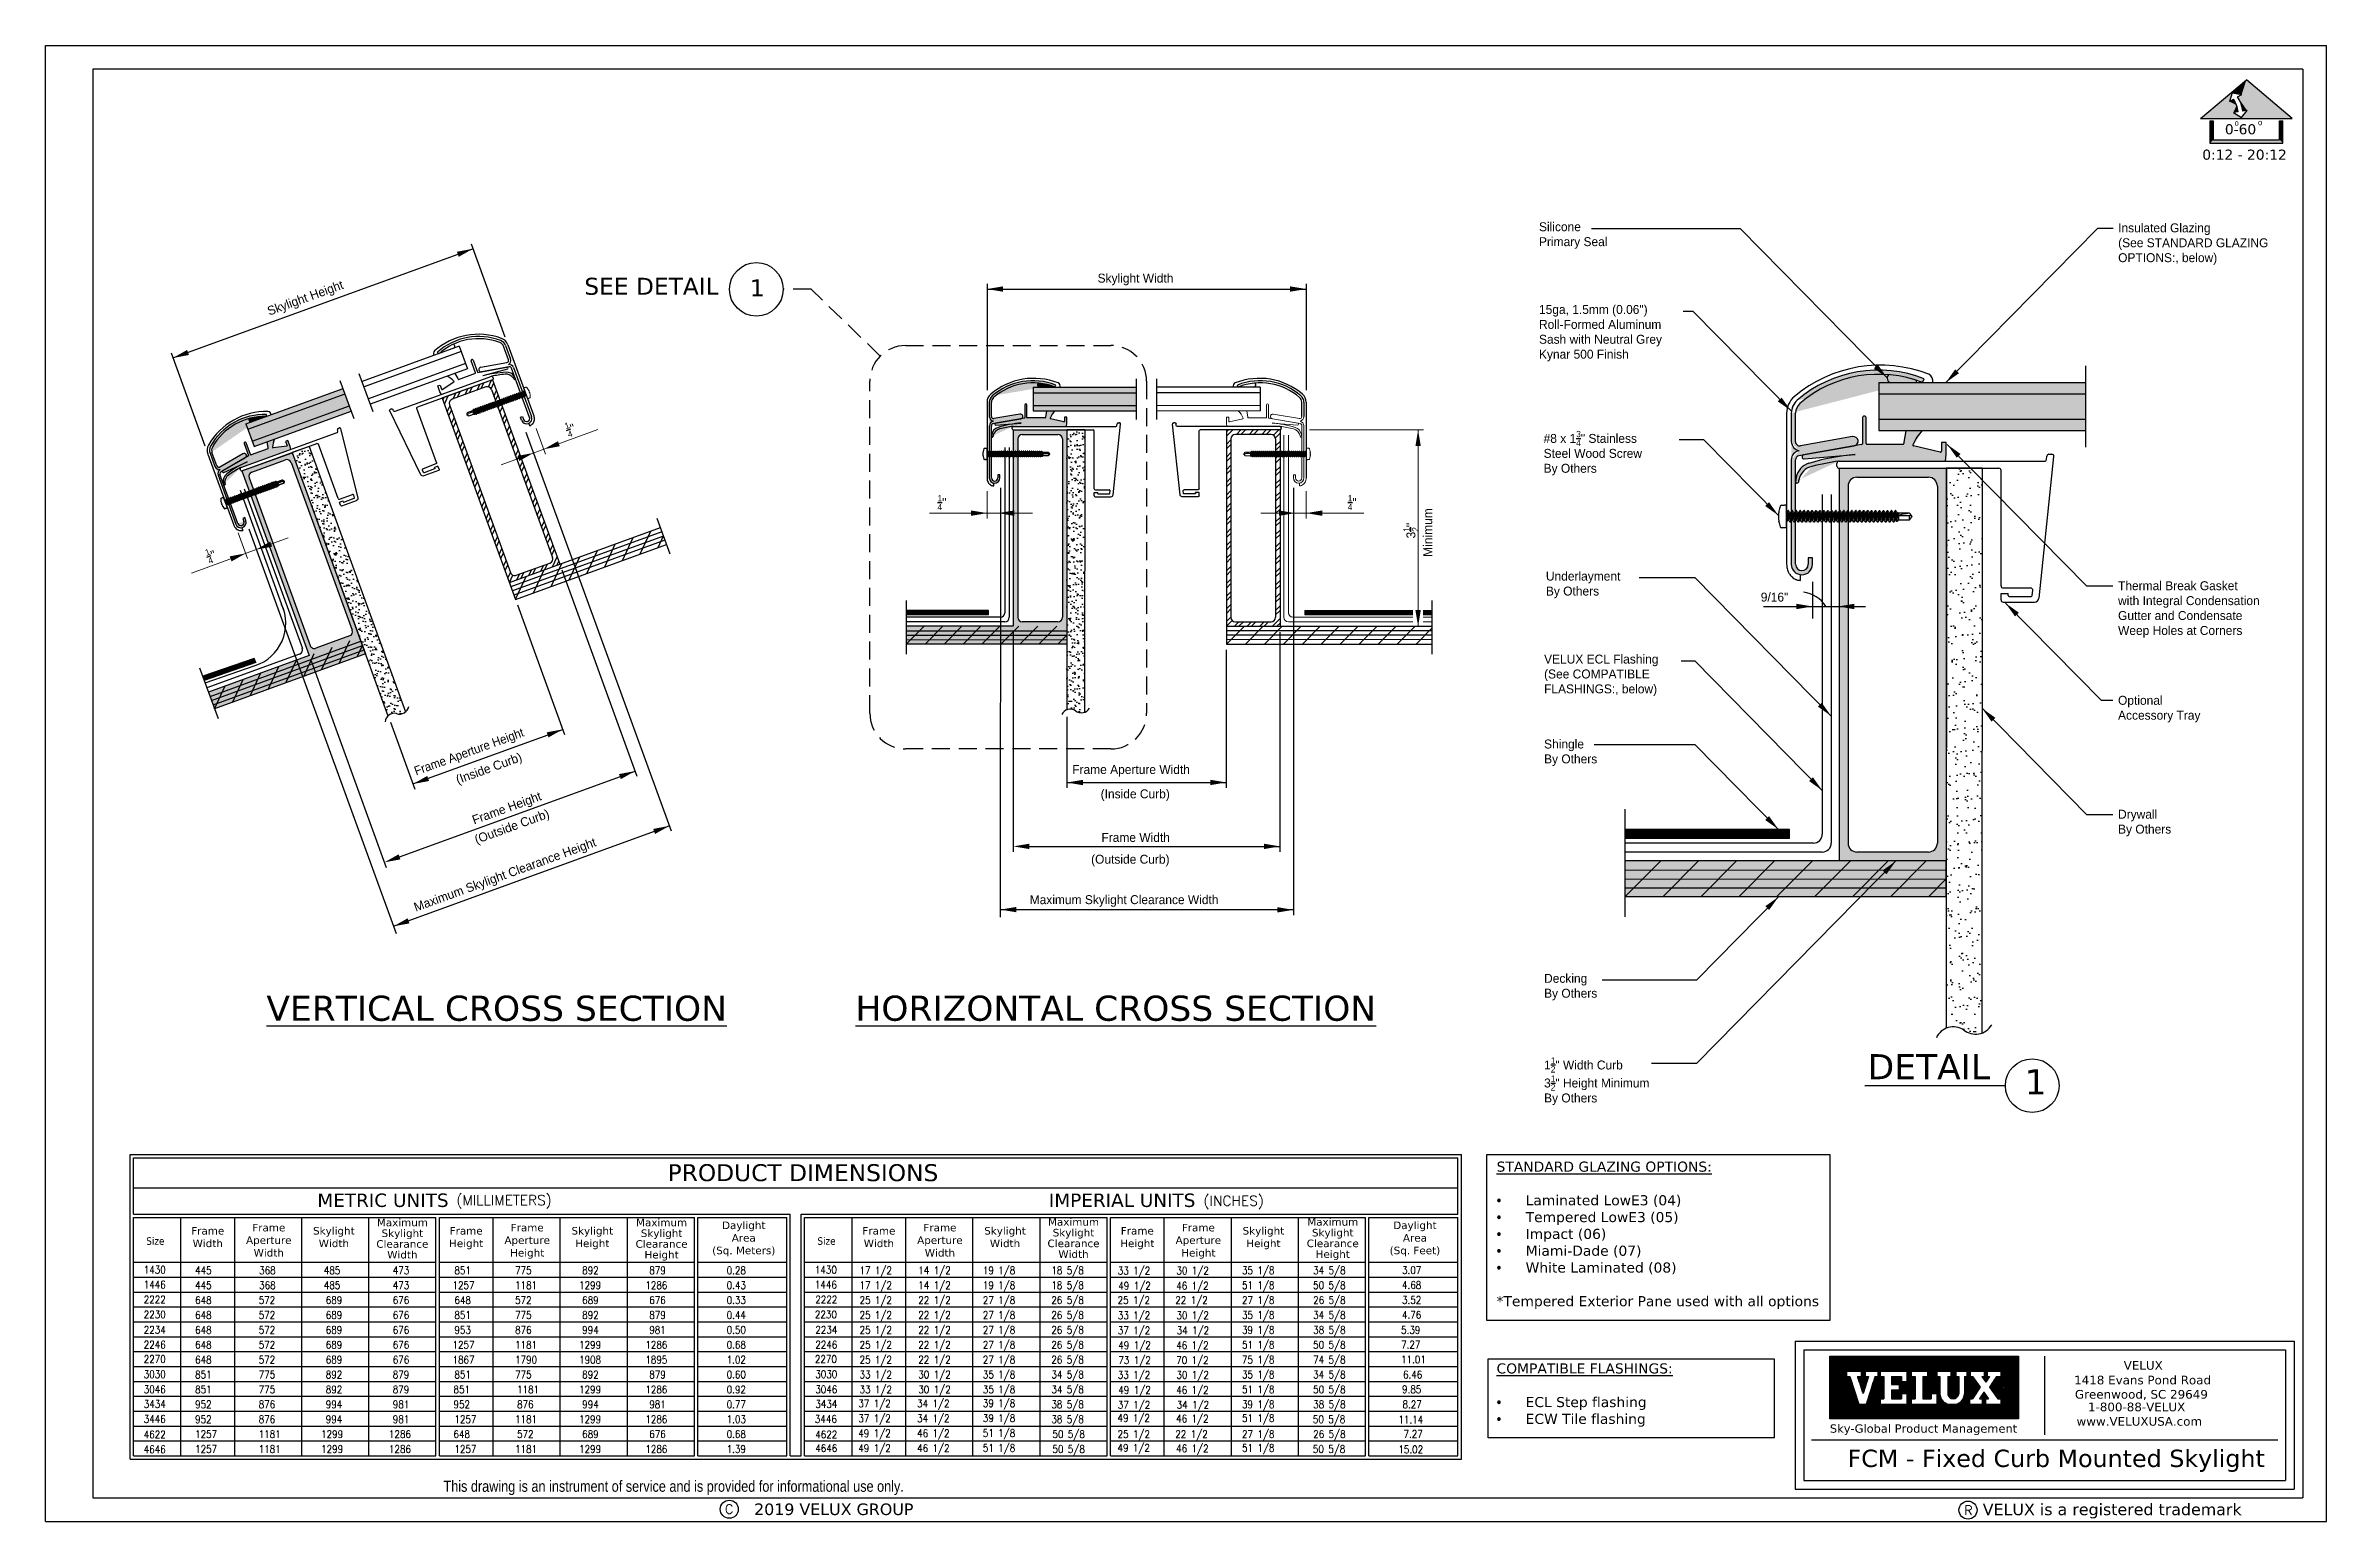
# Model space of a CAD drawing. Header units: inches. Extents: x -154 to 13, y 2 to 55.
# Drawn here: x -153.8 to -90, y 1.6 to 42.8 of the extents above; entities that cross this region are included whole.
import ezdxf
from ezdxf.enums import TextEntityAlignment as Align

# ---------------------------------------------------------------- set-up
doc = ezdxf.new("R2010")
doc.units = ezdxf.units.IN
doc.header["$LTSCALE"] = 2
doc.header["$MEASUREMENT"] = 0
doc.linetypes.add('HIDDEN', pattern=[0.375, 0.25, -0.125])
doc.layers.get('0').update_dxf_attribs({"linetype": 'CONTINUOUS'})
for name, color, linetype in [('hatch2', 51, 'CONTINUOUS'), ('hatch3', 4, 'CONTINUOUS'), ('hatch4', 254, 'CONTINUOUS'), ('pattern', 9, 'CONTINUOUS'), ('VELUX-DET3', 5, 'CONTINUOUS'), ('VELUX_Border', 5, 'CONTINUOUS'), ('VELUX_Skylight', 7, 'CONTINUOUS'), ('VELUX_Text', 7, 'CONTINUOUS')]:
    doc.layers.add(name, color=color, linetype=linetype)
doc.styles.add('ROMANS', font='romans')
doc.styles.add('SanSerif', font='romans.shx')
doc.styles.add('SIMPLEX', font='')
doc.styles.add('Verdana', font='verdana.ttf')
doc.styles.get('SIMPLEX').set_extended_font_data('Futura Md BT')

msp = doc.modelspace()

# ---------------------------------------------------------------- texts
at = {"color": 7}
for s, height, style, p in [('0-60', 0.2812, 'Verdana', (-92.868, 40.332)), ('o', 0.158, 'SIMPLEX', (-92.597, 40.569)), ('o', 0.158, 'SIMPLEX', (-91.942, 40.585)), ('0:12 - 20:12', 0.28125, 'Verdana', (-93.5, 39.622)), ('Skylight Width', 0.25, 'SIMPLEX', (-124.377, 36.186)), ('9/16"', 0.25, 'SIMPLEX', (-105.84, 27.27)), ('Frame Aperture Width', 0.25, 'SIMPLEX', (-125.085, 22.452)), ('(Inside Curb)', 0.25, 'SIMPLEX', (-124.291, 21.77)), ('Frame Width', 0.25, 'SIMPLEX', (-124.269, 20.553)), ('(Outside Curb)', 0.25, 'SIMPLEX', (-124.558, 19.943)), ('Maximum Skylight Clearance Width', 0.25, 'SIMPLEX', (-126.274, 18.813)), ('%%uVERTICAL CROSS SECTION', 0.70312, 'Verdana', (-147.61, 15.552)), ('%%uHORIZONTAL CROSS SECTION', 0.70312, 'Verdana', (-131.147, 15.553)), ('DETAIL ', 0.7031, 'Verdana', (-102.853, 13.917)), ('1', 0.703, 'Verdana', (-98.464, 13.494)), ('(MILLIMETERS)', 0.28125, 'SanSerif', (-142.299, 10.399)), ('(INCHES)', 0.2812, 'SanSerif', (-121.417, 10.381)), ('VELUX', 0.242, 'Verdana', (-95.696, 5.799)), ('1418 Evans Pond Road', 0.24202, 'Verdana', (-97.082, 5.39)), ('Greenwood, SC 29649', 0.24202, 'Verdana', (-97.06, 4.991)), ('www.VELUXUSA.com', 0.24202, 'Verdana', (-97.014, 4.235)), ('1-800-88-VELUX', 0.24202, 'Verdana', (-96.695, 4.638)), ('Sky-Global Product Management', 0.23246, 'Verdana', (-103.908, 4.039)), ('FCM - Fixed Curb Mounted Skylight', 0.48404, 'Verdana', (-103.415, 3.08))]:
    msp.add_text(s, height=height, dxfattribs=dict(at, style=style)).set_placement(p)
at = {"color": 7, "style": 'SIMPLEX'}
for s, rotation, p in [('Skylight Height', 20, (-147.528, 35.262)), ('Minimum', 90, (-115.025, 28.521)), ('(Inside Curb)', 20, (-142.257, 22.164)), ('Frame Height', 20, (-141.803, 21.038)), ('(Outside Curb)', 20, (-141.736, 20.493)), ('Maximum Skylight Clearance Height', 20, (-143.433, 18.601))]:
    msp.add_text(s, height=0.25, rotation=rotation, dxfattribs=at).set_placement(p)
at = {"color": 7, "style": 'SIMPLEX', "width": 0.95}
msp.add_text('Frame Aperture Height', height=0.25, rotation=20, dxfattribs=at).set_placement((-143.423, 22.407))
at = {"color": 7, "style": 'Verdana', "width": 0.85}
for p in [(-150.966, 9.291), (-132.207, 9.291)]:
    msp.add_text('Size', height=0.2109, dxfattribs=at).set_placement(p)
at = {"style": 'SanSerif', "width": 0.85}
for s, p in [('1430', (-151.038, 8.488)), ('445', (-149.602, 8.471)), ('368', (-147.812, 8.471)), ('485', (-146.005, 8.471)), ('473', (-144.076, 8.471)), ('851', (-142.354, 8.471)), ('775', (-140.658, 8.471)), ('892', (-138.783, 8.471)), ('879', (-136.908, 8.471)), ('0.28', (-134.745, 8.471)), ('1430', (-132.279, 8.488)), ('17 1/2', (-131.03, 8.471)), ('17 1/2', (-131.03, 8.055)), ('14 1/2', (-129.389, 8.471)), ('14 1/2', (-129.389, 8.055)), ('19 1/8', (-127.584, 8.471)), ('19 1/8', (-127.584, 8.055)), ('18 5/8', (-125.669, 8.471)), ('18 5/8', (-125.669, 8.055)), ('33 1/2', (-123.812, 8.463)), ('49 1/2', (-123.797, 8.041)), ('46 1/2', (-122.179, 8.041)), ('30 1/2', (-122.174, 8.463)), ('35 1/8', (-120.341, 8.471)), ('51 1/8', (-120.341, 8.055)), ('50 5/8', (-118.353, 8.055)), ('34 5/8', (-118.351, 8.471)), ('3.07', (-115.867, 8.476)), ('2222', (-151.038, 7.656)), ('1446', (-151.038, 8.072)), ('445', (-149.602, 8.055)), ('648', (-149.602, 7.639)), ('572', (-147.826, 7.639)), ('368', (-147.812, 8.055)), ('485', (-146.005, 8.055)), ('689', (-145.951, 7.639)), ('473', (-144.076, 8.055)), ('676', (-144.076, 7.639)), ('1257', (-142.407, 8.055)), ('648', (-142.354, 7.639)), ('572', (-140.658, 7.639)), ('1181', (-140.658, 8.055)), ('1299', (-138.87, 8.055)), ('689', (-138.783, 7.639)), ('1286', (-137.017, 8.055)), ('676', (-136.908, 7.639)), ('0.43', (-134.745, 8.055)), ('0.33', (-134.745, 7.639)), ('2222', (-132.267, 7.656)), ('1446', (-132.279, 8.072)), ('25 1/2', (-131.03, 7.639)), ('22 1/2', (-129.389, 7.639)), ('27 1/8', (-127.584, 7.639)), ('26 5/8', (-125.669, 7.639)), ('25 1/2', (-123.818, 7.639)), ('22 1/2', (-122.205, 7.639)), ('27 1/8', (-120.341, 7.639)), ('26 5/8', (-118.351, 7.639)), ('4.68', (-115.867, 8.06)), ('3.52', (-115.867, 7.644)), ('2230', (-151.038, 7.239)), ('2234', (-151.038, 6.809)), ('648', (-149.602, 7.223)), ('648', (-149.602, 6.806)), ('572', (-147.826, 7.223)), ('572', (-147.826, 6.806)), ('689', (-145.951, 7.223)), ('689', (-145.951, 6.806)), ('676', (-144.076, 7.223)), ('676', (-144.076, 6.806)), ('851', (-142.354, 7.223)), ('953', (-142.354, 6.806)), ('775', (-140.658, 7.223)), ('876', (-140.658, 6.806)), ('892', (-138.783, 7.223)), ('994', (-138.783, 6.806)), ('879', (-136.908, 7.223)), ('981', (-136.908, 6.806)), ('0.44', (-134.745, 7.223)), ('0.50', (-134.745, 6.806)), ('2230', (-132.279, 7.239)), ('2234', (-132.267, 6.809)), ('25 1/2', (-131.03, 7.223)), ('25 1/2', (-131.03, 6.806)), ('22 1/2', (-129.389, 7.223)), ('22 1/2', (-129.389, 6.806)), ('27 1/8', (-127.584, 7.223)), ('27 1/8', (-127.584, 6.806)), ('26 5/8', (-125.669, 7.223)), ('26 5/8', (-125.669, 6.806)), ('33 1/2', (-123.812, 7.214)), ('37 1/2', (-123.811, 6.792)), ('30 1/2', (-122.174, 7.214)), ('34 1/2', (-122.167, 6.792)), ('35 1/8', (-120.341, 7.223)), ('39 1/8', (-120.341, 6.806)), ('34 5/8', (-118.351, 7.223)), ('38 5/8', (-118.351, 6.806)), ('5.39', (-115.893, 6.805)), ('4.76', (-115.867, 7.228)), ('2246', (-151.038, 6.393)), ('648', (-149.602, 6.39)), ('572', (-147.826, 6.39)), ('689', (-145.951, 6.39)), ('676', (-144.076, 6.39)), ('1257', (-142.407, 6.39)), ('1181', (-140.658, 6.39)), ('1299', (-138.87, 6.39)), ('1286', (-137.017, 6.39)), ('0.68', (-134.745, 6.39)), ('2246', (-132.267, 6.393)), ('25 1/2', (-131.03, 6.39)), ('22 1/2', (-129.389, 6.39)), ('27 1/8', (-127.584, 6.39)), ('26 5/8', (-125.669, 6.39)), ('49 1/2', (-123.797, 6.376)), ('46 1/2', (-122.179, 6.376)), ('51 1/8', (-120.341, 6.39)), ('50 5/8', (-118.353, 6.39)), ('7.27', (-115.893, 6.396)), ('2270', (-151.038, 5.991)), ('3030', (-151.038, 5.566)), ('851', (-149.602, 5.558)), ('648', (-149.602, 5.974)), ('572', (-147.826, 5.974)), ('775', (-147.826, 5.558)), ('892', (-145.951, 5.558)), ('689', (-145.951, 5.974)), ('879', (-144.076, 5.558)), ('676', (-144.076, 5.974)), ('1867', (-142.407, 5.974)), ('851', (-142.354, 5.558)), ('775', (-140.658, 5.558)), ('1790', (-140.658, 5.974)), ('1908', (-138.87, 5.974)), ('892', (-138.783, 5.558)), ('1895', (-137.017, 5.974)), ('879', (-136.908, 5.558)), ('0.60', (-134.745, 5.558)), ('1.02', (-134.745, 5.974)), ('2270', (-132.279, 5.991)), ('3030', (-132.267, 5.566)), ('25 1/2', (-131.03, 5.974)), ('33 1/2', (-131.03, 5.558)), ('22 1/2', (-129.389, 5.974)), ('30 1/2', (-129.389, 5.558)), ('27 1/8', (-127.584, 5.974)), ('35 1/8', (-127.584, 5.558)), ('26 5/8', (-125.669, 5.974)), ('34 5/8', (-125.669, 5.558)), ('33 1/2', (-123.812, 5.549)), ('73 1/2', (-123.797, 5.96)), ('70 1/2', (-122.179, 5.96)), ('30 1/2', (-122.174, 5.549)), ('75 1/8', (-120.341, 5.974)), ('35 1/8', (-120.341, 5.558)), ('74 5/8', (-118.353, 5.974)), ('34 5/8', (-118.351, 5.558)), ('11.01', (-115.893, 5.979)), ('6.46', (-115.84, 5.557)), ('3046', (-151.038, 5.144)), ('851', (-149.602, 5.141)), ('775', (-147.826, 5.141)), ('892', (-145.951, 5.141)), ('879', (-144.076, 5.141)), ('851', (-142.379, 5.141)), ('1181', (-140.603, 5.141)), ('1299', (-138.87, 5.141)), ('1286', (-137.017, 5.141)), ('0.92', (-134.745, 5.141)), ('3046', (-132.267, 5.144)), ('33 1/2', (-131.03, 5.141)), ('30 1/2', (-129.389, 5.141)), ('35 1/8', (-127.584, 5.141)), ('34 5/8', (-125.669, 5.141)), ('49 1/2', (-123.797, 5.127)), ('46 1/2', (-122.179, 5.127)), ('51 1/8', (-120.341, 5.141)), ('50 5/8', (-118.353, 5.141)), ('9.85', (-115.866, 5.147)), ('3434', (-151.038, 4.734)), ('3446', (-151.038, 4.317)), ('952', (-149.602, 4.725)), ('952', (-149.602, 4.309)), ('876', (-147.826, 4.725)), ('876', (-147.826, 4.309)), ('994', (-145.951, 4.725)), ('994', (-145.951, 4.309)), ('981', (-144.076, 4.725)), ('981', (-144.076, 4.309)), ('952', (-142.379, 4.725)), ('1257', (-142.354, 4.309)), ('1181', (-140.658, 4.309)), ('876', (-140.603, 4.725)), ('1299', (-138.87, 4.309)), ('994', (-138.783, 4.725)), ('1286', (-137.017, 4.309)), ('981', (-136.908, 4.725)), ('0.77', (-134.745, 4.725)), ('1.03', (-134.745, 4.309)), ('3446', (-132.279, 4.317)), ('3434', (-132.267, 4.734)), ('37 1/2', (-131.066, 4.749)), ('37 1/2', (-131.066, 4.333)), ('34 1/2', (-129.421, 4.749)), ('34 1/2', (-129.421, 4.333)), ('39 1/8', (-127.584, 4.757)), ('39 1/8', (-127.584, 4.341)), ('38 5/8', (-125.669, 4.725)), ('38 5/8', (-125.669, 4.309)), ('49 1/2', (-123.821, 4.343)), ('37 1/2', (-123.811, 4.711)), ('46 1/2', (-122.181, 4.327)), ('34 1/2', (-122.167, 4.711)), ('39 1/8', (-120.341, 4.725)), ('51 1/8', (-120.341, 4.341)), ('50 5/8', (-118.359, 4.309)), ('38 5/8', (-118.351, 4.725)), ('11.14', (-115.969, 4.298)), ('8.27', (-115.853, 4.724)), ('4622', (-151.038, 3.884)), ('1257', (-149.602, 3.893)), ('1181', (-147.826, 3.893)), ('1299', (-146.081, 3.893)), ('1286', (-144.184, 3.893)), ('648', (-142.379, 3.893)), ('572', (-140.603, 3.893)), ('689', (-138.783, 3.893)), ('676', (-136.908, 3.893)), ('0.68', (-134.745, 3.893)), ('4622', (-132.267, 3.884)), ('49 1/2', (-131.066, 3.916)), ('46 1/2', (-129.421, 3.916)), ('51 1/8', (-127.584, 3.925)), ('50 5/8', (-125.638, 3.893)), ('25 1/2', (-123.818, 3.893)), ('22 1/2', (-122.205, 3.893)), ('27 1/8', (-120.341, 3.893)), ('26 5/8', (-118.351, 3.893)), ('7.27', (-115.827, 3.899)), ('4646', (-151.038, 3.468)), ('1257', (-149.602, 3.476)), ('1181', (-147.826, 3.476)), ('1299', (-146.081, 3.476)), ('1286', (-144.184, 3.476)), ('1257', (-142.354, 3.476)), ('1181', (-140.658, 3.476)), ('1299', (-138.87, 3.476)), ('1286', (-137.017, 3.476)), ('1.39', (-134.745, 3.476)), ('4646', (-132.267, 3.5)), ('49 1/2', (-131.066, 3.5)), ('46 1/2', (-129.421, 3.5)), ('51 1/8', (-127.584, 3.508)), ('50 5/8', (-125.638, 3.476)), ('49 1/2', (-123.821, 3.51)), ('46 1/2', (-122.181, 3.494)), ('51 1/8', (-120.341, 3.508)), ('50 5/8', (-118.359, 3.476)), ('15.02', (-115.969, 3.466))]:
    msp.add_text(s, height=0.2109, dxfattribs=at).set_placement(p)
at = {"color": 7}
for s, height, style, p in [('2019 VELUX GROUP', 0.32269, 'Verdana', (-131.751, 1.899)), ('R', 0.261, 'ROMANS', (-100.036, 1.872)), (' VELUX is a registered trademark', 0.32269, 'Verdana', (-96.089, 1.856))]:
    msp.add_text(s, height=height, dxfattribs=dict(at, style=style)).set_placement(p, align=Align.MIDDLE)
for s, width, insert, char_height, attachment_point, style in [('Silicone\\PPrimary Seal', 6.91373, (-112.039, 37.872), 0.25, 1, 'SIMPLEX'), ('Insulated Glazing\\P(See STANDARD GLAZING \\POPTIONS:, below)', 6.91373, (-95.851, 37.841), 0.25, 1, 'SIMPLEX'), ('15ga, 1.5mm (0.06")\\PRoll-Formed Aluminum\\PSash with Neutral Grey\\PKynar 500 Finish', 6.91373, (-112.039, 35.56), 0.25, 1, 'SIMPLEX'), ('\\A1;#8 x 1{\\H0.7x;\\S3/4;}" Stainless\\PSteel Wood Screw\\PBy Others', 6.91373, (-111.91, 32.041), 0.25, 1, 'SIMPLEX'), ('\\A1;{\\H0.7x;\\S1/4;}"', 6.91373, (-128.851, 30.246), 0.25, 1, 'SIMPLEX'), ('\\A1;{\\H0.7x;\\S1/4;}"', 6.91373, (-117.386, 30.246), 0.25, 1, 'SIMPLEX'), ('Underlayment\\PBy Others', 6.91373, (-111.846, 28.106), 0.25, 1, 'SIMPLEX'), ('Thermal Break Gasket\\Pwith Integral Condensation\\PGutter and Condensate\\PWeep Holes at Corners', 6.91373, (-95.854, 27.838), 0.25, 1, 'SIMPLEX'), ('VELUX ECL Flashing \\P(See COMPATIBLE\\PFLASHINGS:, below)', 6.91373, (-111.897, 25.788), 0.25, 1, 'SIMPLEX'), ('Optional \\PAccessory Tray', 6.91373, (-95.854, 24.635), 0.25, 1, 'SIMPLEX'), ('Shingle\\PBy Others', 6.91373, (-111.897, 23.414), 0.25, 1, 'SIMPLEX'), ('Drywall\\PBy Others', 6.91373, (-95.854, 21.451), 0.25, 1, 'SIMPLEX'), ('Decking\\PBy Others', 6.91373, (-111.897, 16.864), 0.25, 1, 'SIMPLEX'), ('\\A1;1{\\H0.7x;\\S1/2;}" Width Curb\\P3{\\H0.7x;\\S1/2;}" Height Minimum\\PBy Others', 6.91373, (-111.897, 14.527), 0.25, 1, 'SIMPLEX'), ('Frame\\PWidth', 1.93388, (-149.249, 9.789), 0.2109, 2, 'Verdana'), ('Frame\\PAperture\\PWidth', 1.93388, (-147.543, 9.877), 0.2109, 2, 'Verdana'), ('Skylight\\PWidth', 1.93388, (-145.724, 9.789), 0.2109, 2, 'Verdana'), ('Frame\\PHeight', 1.93388, (-142.026, 9.789), 0.2109, 2, 'Verdana'), ('Frame\\PAperture\\PHeight', 1.93388, (-140.32, 9.877), 0.2109, 2, 'Verdana'), ('Skylight\\PHeight', 1.93388, (-138.501, 9.789), 0.2109, 2, 'Verdana'), ('Daylight\\PArea\\P(Sq. Meters)', 1.93388, (-134.267, 9.942), 0.21094, 2, 'Verdana'), ('Frame\\PWidth', 1.93388, (-130.49, 9.789), 0.2109, 2, 'Verdana'), ('Frame\\PAperture\\PWidth', 1.93388, (-128.784, 9.877), 0.2109, 2, 'Verdana'), ('Skylight\\PWidth', 1.93388, (-126.965, 9.789), 0.2109, 2, 'Verdana'), ('Frame\\PHeight', 1.93388, (-123.267, 9.789), 0.2109, 2, 'Verdana'), ('Frame\\PAperture\\PHeight', 1.93388, (-121.561, 9.877), 0.2109, 2, 'Verdana'), ('Skylight\\PHeight', 1.93388, (-119.742, 9.789), 0.2109, 2, 'Verdana'), ('Daylight\\PArea\\P(Sq. Feet)', 1.93388, (-115.507, 9.942), 0.2109, 2, 'Verdana')]:
    msp.add_mtext_dynamic_manual_height_columns(s, width=width, gutter_width=12.5, heights=[0], dxfattribs=dict(at, insert=insert, char_height=char_height, attachment_point=attachment_point, style=style))
at = {"color": 7, "char_height": 0.25, "attachment_point": 1, "style": 'SIMPLEX'}
for s, width, insert, rotation in [('\\A1;{\\H0.7x;\\S1/4;}"', 10.18179, (-139.298, 32.247), 20), ('\\A1;3{\\H0.7x;\\S1/2;}"', 6.91373, (-115.829, 29.035), 90), ('\\A1;{\\H0.7x;\\S1/4;}"', 10.18179, (-149.346, 28.711), 20)]:
    msp.add_mtext_dynamic_manual_height_columns(s, width=width, gutter_width=12.5, heights=[0], dxfattribs=dict(at, insert=insert, rotation=rotation))
at = {"color": 7, "char_height": 0.2109, "attachment_point": 2, "line_spacing_factor": 0.853333, "style": 'Verdana'}
for s, insert in [('Maximum\\PSkylight\\PClearance\\PWidth', (-143.809, 10.02)), ('Maximum\\PSkylight\\PClearance\\PHeight', (-136.564, 10.02)), ('Maximum\\PSkylight\\PClearance\\PWidth', (-125.05, 10.036)), ('Maximum\\PSkylight\\PClearance\\PHeight', (-117.804, 10.036))]:
    msp.add_mtext_dynamic_manual_height_columns(s, width=1.93388, gutter_width=12.5, heights=[0], dxfattribs=dict(at, insert=insert))
at = {"layer": 'VELUX_Text', "color": 7, "style": 'Verdana'}
for s, height, p in [('SEE DETAIL', 0.4746, (-138.723, 35.846)), ('1', 0.475, (-134.097, 35.801)), ('PRODUCT DIMENSIONS', 0.47461, (-136.395, 11.07)), ('METRIC UNITS', 0.375, (-146.186, 10.349)), ('IMPERIAL UNITS', 0.375, (-125.739, 10.349))]:
    msp.add_text(s, height=height, dxfattribs=at).set_placement(p)
at = {"layer": 'VELUX_Text', "style": 'SIMPLEX', "width": 0.85}
msp.add_text('This drawing is an instrument of service and is provided for informational use only.', height=0.31145, dxfattribs=at).set_placement((-142.661, 2.387))
at = {"layer": 'VELUX_Text', "style": 'ROMANS'}
msp.add_text('C', height=0.261, dxfattribs=at).set_placement((-134.676, 1.905), align=Align.MIDDLE)
at = {"layer": 'VELUX_Text', "insert": (-113.225, 11.617), "char_height": 0.28197, "attachment_point": 1, "style": 'Verdana'}
msp.add_mtext_dynamic_manual_height_columns('{\\LSTANDARD GLAZING OPTIONS:\\P\\P\\fSymbol|b0|i0|c2|p18;\\l·{\\W6.49414; }}Laminated LowE3 (04)\\P{\\fSymbol|b0|i0|c2|p18;·{\\W6.49414; }}Tempered LowE3 (05)\\P{\\fSymbol|b0|i0|c2|p18;·{\\W6.49414; }}Impact (06)\\P{\\fSymbol|b0|i0|c2|p18;·{\\W6.49414; }}Miami-Dade (07)\\P{\\fSymbol|b0|i0|c2|p18;·{\\W6.49414; }}White Laminated (08)\\P\\P*Tempered Exterior Pane used with all options{\\L\\P}\\P\\P\\P{\\LCOMPATIBLE FLASHINGS:\\P\\P\\fSymbol|b0|i0|c2|p18;\\l·{\\W6.49414; }}ECL Step flashing\\P{\\fSymbol|b0|i0|c2|p18;·{\\W6.49414; }}ECW Tile flashing', width=12.08083, gutter_width=12.5, heights=[12.94], dxfattribs=at)

# ---------------------------------------------------------------- blocks, each defined once
blk = doc.blocks.new('*U3')
at = {"color": 7, "linetype": 'Continuous'}
for points in [[(98.903, 16.208), (97.622, 15.128), (98.503, 15.845)], [(98.903, 16.208), (98.503, 15.845), (98.772, 15.798)], [(98.903, 16.208), (98.772, 15.798), (100.185, 15.128)], [(98.503, 15.845), (97.622, 15.128), (98.43, 15.598)], [(98.43, 15.598), (97.622, 15.128), (98.627, 15.494)], [(98.627, 15.494), (97.622, 15.128), (98.539, 15.293)], [(98.543, 15.664), (98.43, 15.598), (98.627, 15.494)], [(98.627, 15.494), (98.539, 15.293), (98.674, 15.311)], [(98.772, 15.798), (98.656, 15.73), (100.185, 15.128)], [(98.656, 15.73), (98.751, 15.537), (98.923, 15.345)], [(98.656, 15.73), (98.923, 15.345), (100.185, 15.128)], [(98.751, 15.537), (98.804, 15.329), (98.923, 15.345)], [(98.923, 15.345), (98.768, 15.149), (100.185, 15.128)], [(98.539, 15.293), (97.622, 15.128), (98.768, 15.149)], [(98.768, 15.149), (97.622, 15.128), (100.185, 15.128)]]:
    blk.add_solid(points, dxfattribs=at)
blk = doc.blocks.new('*U2')
at = {"color": 7, "linetype": 'Continuous'}
for points in [[(97.975, 15.057), (97.879, 14.432), (97.975, 14.528)], [(97.879, 15.057), (97.879, 14.432), (97.975, 15.057)], [(99.828, 15.057), (99.828, 14.528), (99.925, 14.432)], [(99.925, 15.057), (99.828, 15.057), (99.925, 14.432)], [(99.828, 14.528), (97.879, 14.432), (99.925, 14.432)], [(97.975, 14.528), (97.879, 14.432), (99.828, 14.528)]]:
    blk.add_solid(points, dxfattribs=at)
blk = doc.blocks.new('*U4')
at = {"layer": 'hatch2', "linetype": 'Continuous'}
for points in [[(59.279, 4.939), (59.279, 4.439), (62.272, 4.938)], [(62.272, 4.939), (59.279, 4.939), (62.272, 4.938)], [(62.272, 4.938), (59.279, 4.439), (63.77, 4.439)], [(63.77, 4.939), (62.272, 4.938), (63.77, 4.439)]]:
    blk.add_solid(points, dxfattribs=at)
blk = doc.blocks.new('A$C542E2BF1')
at = {"color": 7, "linetype": 'Continuous', "lineweight": 30}
for p, q in [((-0.03, 0.03), (-0.03, 0.069)), ((0, 0.098), (2.869, 0.098)), ((0, 0), (2.233, 0)), ((2.794, -1.814), (3.002, 0.164)), ((2.899, 0.125), (2.904, 0.17)), ((2.933, 0.197), (2.972, 0.197)), ((2.263, -1.643), (2.263, -0.03)), ((2.263, -1.84), (2.263, -1.752)), ((2.263, -1.752), (2.362, -1.752)), ((2.293, -1.673), (2.677, -1.673)), ((2.293, -1.87), (2.731, -1.87)), ((2.362, -1.776), (2.362, -1.752)), ((2.377, -1.791), (2.684, -1.791)), ((2.699, -1.778), (2.706, -1.706))]:
    blk.add_line(p, q, dxfattribs=at)
for centre, radius, start, end in [((0, 0.069), 0.0299, 90, 180), ((0, 0.03), 0.0299, 180, 270), ((2.233, -0.03), 0.0299, 0, 90), ((2.869, 0.128), 0.0299, 270, 354), ((2.933, 0.167), 0.0299, 90, 174), ((2.972, 0.167), 0.0299, 354, 90), ((2.293, -1.643), 0.0299, 180, 270), ((2.293, -1.84), 0.0299, 180, 270), ((2.377, -1.776), 0.015, 180, 270), ((2.677, -1.703), 0.0299, 354, 90), ((2.684, -1.776), 0.015, 270, 354), ((2.731, -1.807), 0.063, 270, 354)]:
    blk.add_arc(centre, radius, start, end, dxfattribs=at)
blk = doc.blocks.new('A$C7F5B17E5')
at = {"color": 7, "lineweight": 30}
for p, q in [((-0.217, 0.145), (-0.217, 0.147)), ((-0.217, -0.025), (-0.217, 0.025)), ((0, -0.306), (0, 0.306)), ((1.181, 0.131), (1.196, 0.101)), ((3.098, 0), (3.082, 0)), ((3.125, 0.101), (3.125, -0.101)), ((3.142, 0.03), (3.429, 0.03)), ((3.429, 0.101), (3.429, 0.096)), ((3.429, 0.03), (3.429, -0.101)), ((-0.217, -0.147), (-0.217, -0.145)), ((1.181, -0.133), (1.198, -0.16))]:
    blk.add_line(p, q, dxfattribs=at)
at = {"color": 7, "lineweight": 30, "flags": 128}
for points in [[(-0.217, 0.025), (-0.219, 0.025), (-0.22, 0.025), (-0.221, 0.025), (-0.222, 0.025), (-0.223, 0.025), (-0.224, 0.025), (-0.225, 0.025), (-0.226, 0.025)], [(-0.226, -0.025), (-0.225, -0.025), (-0.224, -0.025), (-0.223, -0.025), (-0.222, -0.025), (-0.221, -0.025), (-0.22, -0.025), (-0.219, -0.025), (-0.217, -0.025)]]:
    blk.add_lwpolyline(points, dxfattribs=at)
at = {"color": 7, "lineweight": 30}
for centre, radius, start, end in [((0.499, 0.021), 0.727, 175.37584, 178.37731), ((-0.095, 0.051), 0.133, 183.92751, 190.86309), ((0.626, 0), 0.856, 170.26442, 174.67097), ((0.624, 0), 0.854, 160.21713, 170.09826), ((-0.142, 0.275), 0.04, 93, 160.21713), ((-0.016, 0.306), 0.016, 0, 93), ((-0.095, -0.051), 0.133, 169.13691, 176.07249), ((0.499, -0.021), 0.727, 181.62269, 184.62416), ((0.626, 0), 0.856, 185.32903, 189.73558), ((0.624, 0), 0.854, 189.90174, 199.78287), ((-0.142, -0.275), 0.04, 199.78287, 267), ((-0.016, -0.306), 0.016, 267, 0)]:
    blk.add_arc(centre, radius, start, end, dxfattribs=at)
at = {"color": 7, "lineweight": 30, "extrusion": (0, 0, -1)}
blk.add_ellipse((3.48, 0), major_axis=(0.381, 0.02), ratio=0.260774, start_param=3.63627, end_param=4.592496, dxfattribs=at)
at = {"color": 7, "lineweight": 30}
for points, degree in [([(-0.144, 0.315), (-0.017, 0.322)], 1), ([(0.007, 0), (0.005, -0.02), (0.002, -0.042), (0, -0.062)], 3), ([(0.035, 0.164), (0.048, 0.164)], 1), ([(0.085, 0.101), (0.107, 0.101)], 1), ([(0.146, 0.164), (0.159, 0.164)], 1), ([(0.196, 0.101), (0.218, 0.101)], 1), ([(0.257, 0.164), (0.271, 0.164)], 1), ([(0.307, 0.101), (0.329, 0.101)], 1), ([(0.368, 0.164), (0.382, 0.164)], 1), ([(0.418, 0.101), (0.44, 0.101)], 1), ([(0.479, 0.164), (0.493, 0.164)], 1), ([(0.529, 0.101), (0.551, 0.101)], 1), ([(0.59, 0.164), (0.604, 0.164)], 1), ([(0.64, 0.101), (0.662, 0.101)], 1), ([(0.701, 0.164), (0.715, 0.164)], 1), ([(0.751, 0.101), (0.773, 0.101)], 1), ([(0.812, 0.164), (0.826, 0.164)], 1), ([(0.862, 0.101), (0.885, 0.101)], 1), ([(0.923, 0.164), (0.937, 0.164)], 1), ([(0.973, 0.101), (0.996, 0.101)], 1), ([(1.035, 0.164), (1.048, 0.164)], 1), ([(1.085, 0.101), (1.107, 0.101)], 1), ([(1.146, 0.164), (1.16, 0.164)], 1), ([(1.163, 0.161), (1.169, 0.151), (1.175, 0.141), (1.181, 0.131)], 3), ([(1.196, 0.101), (1.218, 0.101)], 1), ([(1.257, 0.164), (1.271, 0.164)], 1), ([(1.307, 0.101), (1.329, 0.101)], 1), ([(1.368, 0.164), (1.382, 0.164)], 1), ([(1.418, 0.101), (1.44, 0.101)], 1), ([(1.479, 0.164), (1.493, 0.164)], 1), ([(1.529, 0.101), (1.551, 0.101)], 1), ([(1.59, 0.164), (1.604, 0.164)], 1), ([(1.64, 0.101), (1.662, 0.101)], 1), ([(1.701, 0.164), (1.715, 0.164)], 1), ([(1.751, 0.101), (1.773, 0.101)], 1), ([(1.812, 0.164), (1.826, 0.164)], 1), ([(1.862, 0.101), (1.885, 0.101)], 1), ([(1.924, 0.164), (1.937, 0.164)], 1), ([(1.974, 0.101), (1.996, 0.101)], 1), ([(2.035, 0.164), (2.048, 0.164)], 1), ([(2.085, 0.101), (2.107, 0.101)], 1), ([(2.146, 0.164), (2.16, 0.164)], 1), ([(2.196, 0.101), (2.218, 0.101)], 1), ([(2.257, 0.164), (2.271, 0.164)], 1), ([(2.307, 0.101), (2.329, 0.101)], 1), ([(2.368, 0.164), (2.382, 0.164)], 1), ([(2.418, 0.101), (2.44, 0.101)], 1), ([(2.479, 0.164), (2.493, 0.164)], 1), ([(2.529, 0.101), (2.551, 0.101)], 1), ([(2.59, 0.164), (2.604, 0.164)], 1), ([(2.64, 0.101), (2.662, 0.101)], 1), ([(2.701, 0.164), (2.715, 0.164)], 1), ([(2.751, 0.101), (2.774, 0.101)], 1), ([(2.813, 0.164), (2.826, 0.164)], 1), ([(2.863, 0.101), (2.885, 0.101)], 1), ([(2.924, 0.164), (2.937, 0.164)], 1), ([(2.974, 0.101), (2.996, 0.101)], 1), ([(3.035, 0.164), (3.049, 0.164)], 1), ([(3.085, 0.101), (3.105, 0.101)], 1), ([(3.1, 0.092), (3.109, 0.109)], 1), ([(3.115, 0.111), (3.125, 0.101)], 1), ([(3.125, 0.101), (3.429, 0.101)], 1), ([(3.429, 0.101), (3.5, 0)], 1), ([(3.429, 0.096), (3.446, 0.074), (3.462, 0.052), (3.479, 0.03)], 3), ([(3.5, 0), (3.429, -0.101)], 1), ([(-0.017, -0.322), (-0.144, -0.315)], 1), ([(0.054, -0.101), (0.032, -0.101)], 1), ([(0.104, -0.164), (0.09, -0.164)], 1), ([(0.165, -0.101), (0.143, -0.101)], 1), ([(0.215, -0.164), (0.201, -0.164)], 1), ([(0.276, -0.101), (0.254, -0.101)], 1), ([(0.326, -0.164), (0.312, -0.164)], 1), ([(0.387, -0.101), (0.365, -0.101)], 1), ([(0.437, -0.164), (0.423, -0.164)], 1), ([(0.498, -0.101), (0.476, -0.101)], 1), ([(0.548, -0.164), (0.535, -0.164)], 1), ([(0.609, -0.101), (0.587, -0.101)], 1), ([(0.659, -0.164), (0.646, -0.164)], 1), ([(0.721, -0.101), (0.698, -0.101)], 1), ([(0.771, -0.164), (0.757, -0.164)], 1), ([(0.832, -0.101), (0.81, -0.101)], 1), ([(0.882, -0.164), (0.868, -0.164)], 1), ([(0.943, -0.101), (0.921, -0.101)], 1), ([(0.993, -0.164), (0.979, -0.164)], 1), ([(1.054, -0.101), (1.032, -0.101)], 1), ([(1.104, -0.164), (1.09, -0.164)], 1), ([(1.165, -0.101), (1.143, -0.101)], 1), ([(1.215, -0.164), (1.201, -0.164)], 1), ([(1.276, -0.101), (1.254, -0.101)], 1), ([(1.326, -0.164), (1.312, -0.164)], 1), ([(1.387, -0.101), (1.365, -0.101)], 1), ([(1.437, -0.164), (1.424, -0.164)], 1), ([(1.498, -0.101), (1.476, -0.101)], 1), ([(1.548, -0.164), (1.535, -0.164)], 1), ([(1.61, -0.101), (1.587, -0.101)], 1), ([(1.66, -0.164), (1.646, -0.164)], 1), ([(1.721, -0.101), (1.699, -0.101)], 1), ([(1.771, -0.164), (1.757, -0.164)], 1), ([(1.832, -0.101), (1.81, -0.101)], 1), ([(1.882, -0.164), (1.868, -0.164)], 1), ([(1.943, -0.101), (1.921, -0.101)], 1), ([(1.993, -0.164), (1.979, -0.164)], 1), ([(2.054, -0.101), (2.032, -0.101)], 1), ([(2.104, -0.164), (2.09, -0.164)], 1), ([(2.165, -0.101), (2.143, -0.101)], 1), ([(2.215, -0.164), (2.201, -0.164)], 1), ([(2.276, -0.101), (2.254, -0.101)], 1), ([(2.326, -0.164), (2.312, -0.164)], 1), ([(2.387, -0.101), (2.365, -0.101)], 1), ([(2.437, -0.164), (2.424, -0.164)], 1), ([(2.499, -0.101), (2.476, -0.101)], 1), ([(2.549, -0.164), (2.535, -0.164)], 1), ([(2.61, -0.101), (2.587, -0.101)], 1), ([(2.66, -0.164), (2.646, -0.164)], 1), ([(2.721, -0.101), (2.699, -0.101)], 1), ([(2.771, -0.164), (2.757, -0.164)], 1), ([(2.832, -0.101), (2.81, -0.101)], 1), ([(2.882, -0.164), (2.868, -0.164)], 1), ([(2.943, -0.101), (2.921, -0.101)], 1), ([(2.993, -0.164), (2.979, -0.164)], 1), ([(3.054, -0.101), (3.032, -0.101)], 1), ([(3.078, -0.145), (3.079, -0.147)], 1), ([(3.125, -0.101), (3.08, -0.146)], 1), ([(3.429, -0.101), (3.125, -0.101)], 1)]:
    blk.add_open_spline(points, degree=degree, dxfattribs=at)
for points, knots in [([(0, 0.108), (0.004, 0.115), (0.014, 0.133), (0.025, 0.15), (0.031, 0.161)], [0, 0, 0, 0, 0.3927125, 1, 1, 1, 1]), ([(0.021, 0), (0.019, -0.015), (0.017, -0.031), (0.014, -0.062), (0.012, -0.077), (0.008, -0.105), (0.006, -0.117), (0.003, -0.137), (0.002, -0.145), (0, -0.151)], [0, 0, 0, 0, 0.25, 0.25, 0.5, 0.5, 0.75, 0.75, 1, 1, 1, 1]), ([(0.035, 0.164), (0.032, 0.164), (0.03, 0.159), (0.026, 0.147), (0.025, 0.142), (0.023, 0.131), (0.022, 0.124), (0.019, 0.101), (0.016, 0.083), (0.011, 0.042), (0.009, 0.021), (0.007, 0)], [0, 0, 0, 0, 0.25, 0.25, 0.375, 0.375, 0.5, 0.5, 0.75, 0.75, 1, 1, 1, 1]), ([(0.052, 0.16), (0.05, 0.162), (0.048, 0.166), (0.043, 0.16), (0.039, 0.144), (0.035, 0.117), (0.03, 0.083), (0.025, 0.043), (0.022, 0.014), (0.021, 0)], [0, 0, 0, 0, 0.100706, 0.253248, 0.400471, 0.547694, 0.700235, 0.852777, 1, 1, 1, 1]), ([(0.035, -0.096), (0.036, -0.094), (0.038, -0.088), (0.043, -0.072), (0.047, -0.051), (0.052, -0.026), (0.057, 0), (0.061, 0.026), (0.066, 0.051), (0.071, 0.073), (0.075, 0.089), (0.08, 0.099), (0.083, 0.101), (0.085, 0.101)], [0, 0, 0, 0, 0.0749735, 0.165775, 0.2599787, 0.3541825, 0.4449841, 0.5357856, 0.6299893, 0.7241931, 0.8149946, 0.9057961, 1, 1, 1, 1]), ([(0.052, 0.161), (0.058, 0.151), (0.07, 0.131), (0.082, 0.111), (0.087, 0.101)], [0, 0, 0, 0, 0.533924, 1, 1, 1, 1]), ([(0.104, 0.097), (0.103, 0.094), (0.1, 0.089), (0.096, 0.072), (0.091, 0.051), (0.086, 0.026), (0.082, 0), (0.077, -0.026), (0.072, -0.051), (0.068, -0.073), (0.063, -0.089), (0.059, -0.099), (0.056, -0.101), (0.054, -0.101)], [0, 0, 0, 0, 0.082401, 0.172474, 0.265921, 0.359368, 0.449441, 0.539513, 0.632961, 0.726408, 0.81648, 0.906553, 1, 1, 1, 1]), ([(0.118, 0), (0.116, -0.014), (0.114, -0.043), (0.109, -0.083), (0.104, -0.117), (0.099, -0.144), (0.095, -0.16), (0.09, -0.166), (0.088, -0.162), (0.086, -0.16)], [0, 0, 0, 0, 0.14507, 0.29538, 0.445691, 0.590761, 0.73583, 0.886141, 1, 1, 1, 1]), ([(0.104, 0.097), (0.11, 0.108), (0.123, 0.129), (0.136, 0.151), (0.142, 0.161)], [0, 0, 0, 0, 0.497331, 1, 1, 1, 1]), ([(0.132, 0), (0.13, -0.02), (0.127, -0.042), (0.122, -0.083), (0.12, -0.101), (0.116, -0.124), (0.115, -0.131), (0.113, -0.142), (0.112, -0.147), (0.109, -0.159), (0.106, -0.164), (0.104, -0.164)], [0, 0, 0, 0, 0.25, 0.25, 0.5, 0.5, 0.625, 0.625, 0.75, 0.75, 1, 1, 1, 1]), ([(0.146, 0.164), (0.143, 0.164), (0.141, 0.159), (0.137, 0.147), (0.136, 0.142), (0.134, 0.131), (0.133, 0.124), (0.13, 0.101), (0.127, 0.083), (0.122, 0.042), (0.12, 0.021), (0.118, 0)], [0, 0, 0, 0, 0.25, 0.25, 0.375, 0.375, 0.5, 0.5, 0.75, 0.75, 1, 1, 1, 1]), ([(0.163, 0.16), (0.162, 0.162), (0.159, 0.166), (0.155, 0.16), (0.15, 0.144), (0.146, 0.117), (0.141, 0.083), (0.136, 0.043), (0.133, 0.014), (0.132, 0)], [0, 0, 0, 0, 0.100825, 0.253346, 0.40055, 0.547753, 0.700275, 0.852797, 1, 1, 1, 1]), ([(0.146, -0.096), (0.147, -0.094), (0.15, -0.088), (0.154, -0.072), (0.159, -0.051), (0.163, -0.026), (0.168, 0), (0.172, 0.026), (0.177, 0.051), (0.182, 0.073), (0.186, 0.089), (0.191, 0.099), (0.194, 0.101), (0.196, 0.101)], [0, 0, 0, 0, 0.074971, 0.165773, 0.259976, 0.35418, 0.444982, 0.535784, 0.629988, 0.724192, 0.814994, 0.905796, 1, 1, 1, 1]), ([(0.163, 0.161), (0.169, 0.151), (0.181, 0.131), (0.193, 0.111), (0.198, 0.101)], [0, 0, 0, 0, 0.533877, 1, 1, 1, 1]), ([(0.215, 0.097), (0.214, 0.094), (0.211, 0.089), (0.207, 0.072), (0.202, 0.051), (0.197, 0.026), (0.193, 0), (0.188, -0.026), (0.184, -0.051), (0.179, -0.073), (0.174, -0.089), (0.17, -0.099), (0.167, -0.101), (0.165, -0.101)], [0, 0, 0, 0, 0.084884, 0.174713, 0.267907, 0.361102, 0.45093, 0.540759, 0.633954, 0.727148, 0.816977, 0.906805, 1, 1, 1, 1]), ([(0.229, 0), (0.228, -0.014), (0.225, -0.043), (0.22, -0.083), (0.215, -0.117), (0.21, -0.144), (0.206, -0.16), (0.202, -0.166), (0.199, -0.162), (0.197, -0.16)], [0, 0, 0, 0, 0.144766, 0.294763, 0.44476, 0.589526, 0.734293, 0.884289, 1, 1, 1, 1]), ([(0.215, 0.097), (0.222, 0.108), (0.235, 0.129), (0.247, 0.151), (0.254, 0.162)], [0, 0, 0, 0, 0.497533, 1, 1, 1, 1]), ([(0.243, 0), (0.241, -0.02), (0.238, -0.042), (0.234, -0.083), (0.231, -0.101), (0.227, -0.124), (0.226, -0.131), (0.224, -0.142), (0.223, -0.147), (0.22, -0.159), (0.217, -0.164), (0.215, -0.164)], [0, 0, 0, 0, 0.25, 0.25, 0.5, 0.5, 0.625, 0.625, 0.75, 0.75, 1, 1, 1, 1]), ([(0.257, 0.164), (0.254, 0.164), (0.252, 0.159), (0.249, 0.147), (0.248, 0.142), (0.245, 0.131), (0.244, 0.124), (0.241, 0.101), (0.238, 0.083), (0.233, 0.042), (0.231, 0.021), (0.229, 0)], [0, 0, 0, 0, 0.25, 0.25, 0.375, 0.375, 0.5, 0.5, 0.75, 0.75, 1, 1, 1, 1]), ([(0.274, 0.16), (0.273, 0.162), (0.27, 0.166), (0.266, 0.16), (0.261, 0.144), (0.257, 0.117), (0.252, 0.083), (0.247, 0.043), (0.244, 0.014), (0.243, 0)], [0, 0, 0, 0, 0.1009494, 0.2534498, 0.4006329, 0.547816, 0.7003164, 0.8528169, 1, 1, 1, 1]), ([(0.257, -0.096), (0.258, -0.094), (0.261, -0.088), (0.265, -0.072), (0.27, -0.051), (0.275, -0.026), (0.279, 0), (0.283, 0.026), (0.288, 0.051), (0.293, 0.073), (0.297, 0.089), (0.302, 0.099), (0.305, 0.101), (0.307, 0.101)], [0, 0, 0, 0, 0.074973, 0.165775, 0.259978, 0.354182, 0.444984, 0.535785, 0.629989, 0.724193, 0.814995, 0.905796, 1, 1, 1, 1]), ([(0.274, 0.161), (0.28, 0.151), (0.292, 0.131), (0.304, 0.111), (0.31, 0.101)], [0, 0, 0, 0, 0.533833, 1, 1, 1, 1]), ([(0.327, 0.097), (0.325, 0.095), (0.322, 0.089), (0.318, 0.072), (0.313, 0.051), (0.308, 0.026), (0.304, 0), (0.3, -0.026), (0.295, -0.051), (0.29, -0.073), (0.285, -0.089), (0.281, -0.099), (0.278, -0.101), (0.276, -0.101)], [0, 0, 0, 0, 0.086807, 0.176447, 0.269445, 0.362444, 0.452084, 0.541724, 0.634723, 0.727721, 0.817361, 0.907001, 1, 1, 1, 1]), ([(0.34, 0), (0.339, -0.014), (0.336, -0.043), (0.331, -0.083), (0.326, -0.117), (0.322, -0.144), (0.317, -0.16), (0.313, -0.166), (0.31, -0.162), (0.309, -0.16)], [0, 0, 0, 0, 0.1446971, 0.2946219, 0.4445467, 0.5892439, 0.733941, 0.8838658, 1, 1, 1, 1]), ([(0.354, 0), (0.352, -0.02), (0.35, -0.042), (0.345, -0.083), (0.342, -0.101), (0.339, -0.124), (0.337, -0.131), (0.335, -0.142), (0.334, -0.147), (0.331, -0.159), (0.329, -0.164), (0.326, -0.164)], [0, 0, 0, 0, 0.25, 0.25, 0.5, 0.5, 0.625, 0.625, 0.75, 0.75, 1, 1, 1, 1]), ([(0.327, 0.097), (0.333, 0.108), (0.346, 0.129), (0.358, 0.151), (0.365, 0.162)], [0, 0, 0, 0, 0.497758, 1, 1, 1, 1]), ([(0.368, 0.164), (0.365, 0.164), (0.363, 0.159), (0.36, 0.147), (0.359, 0.142), (0.357, 0.131), (0.355, 0.124), (0.352, 0.101), (0.349, 0.083), (0.344, 0.042), (0.342, 0.021), (0.34, 0)], [0, 0, 0, 0, 0.25, 0.25, 0.375, 0.375, 0.5, 0.5, 0.75, 0.75, 1, 1, 1, 1]), ([(0.385, 0.16), (0.384, 0.162), (0.381, 0.166), (0.377, 0.16), (0.372, 0.144), (0.368, 0.117), (0.363, 0.083), (0.358, 0.043), (0.355, 0.014), (0.354, 0)], [0, 0, 0, 0, 0.101081, 0.253559, 0.400721, 0.547882, 0.70036, 0.852838, 1, 1, 1, 1]), ([(0.368, -0.096), (0.369, -0.094), (0.372, -0.088), (0.376, -0.072), (0.381, -0.051), (0.386, -0.026), (0.39, 0), (0.394, 0.026), (0.399, 0.051), (0.404, 0.073), (0.409, 0.089), (0.413, 0.099), (0.416, 0.101), (0.418, 0.101)], [0, 0, 0, 0, 0.074981, 0.1657819, 0.2599848, 0.3541878, 0.4449887, 0.5357895, 0.6299924, 0.7241954, 0.8149963, 0.9057971, 1, 1, 1, 1]), ([(0.385, 0.161), (0.391, 0.151), (0.403, 0.131), (0.415, 0.111), (0.421, 0.101)], [0, 0, 0, 0, 0.533794, 1, 1, 1, 1]), ([(0.438, 0.098), (0.436, 0.095), (0.433, 0.089), (0.429, 0.072), (0.424, 0.051), (0.419, 0.026), (0.415, 0), (0.411, -0.026), (0.406, -0.051), (0.401, -0.073), (0.396, -0.089), (0.392, -0.099), (0.389, -0.101), (0.387, -0.101)], [0, 0, 0, 0, 0.087882, 0.177416, 0.270305, 0.363195, 0.452729, 0.542263, 0.635153, 0.728042, 0.817576, 0.907111, 1, 1, 1, 1]), ([(0.451, 0), (0.45, -0.014), (0.447, -0.043), (0.442, -0.083), (0.437, -0.117), (0.433, -0.144), (0.428, -0.16), (0.424, -0.166), (0.421, -0.162), (0.42, -0.16)], [0, 0, 0, 0, 0.144842, 0.294917, 0.444992, 0.589834, 0.734676, 0.884751, 1, 1, 1, 1]), ([(0.465, 0), (0.463, -0.02), (0.461, -0.042), (0.456, -0.083), (0.453, -0.101), (0.45, -0.124), (0.449, -0.131), (0.446, -0.142), (0.445, -0.147), (0.442, -0.159), (0.44, -0.164), (0.437, -0.164)], [0, 0, 0, 0, 0.25, 0.25, 0.5, 0.5, 0.625, 0.625, 0.75, 0.75, 1, 1, 1, 1]), ([(0.438, 0.097), (0.444, 0.108), (0.457, 0.129), (0.469, 0.151), (0.476, 0.161)], [0, 0, 0, 0, 0.4979786, 1, 1, 1, 1]), ([(0.479, 0.164), (0.477, 0.164), (0.474, 0.159), (0.471, 0.147), (0.47, 0.142), (0.468, 0.131), (0.467, 0.124), (0.463, 0.101), (0.46, 0.083), (0.456, 0.042), (0.453, 0.021), (0.451, 0)], [0, 0, 0, 0, 0.25, 0.25, 0.375, 0.375, 0.5, 0.5, 0.75, 0.75, 1, 1, 1, 1]), ([(0.496, 0.16), (0.495, 0.162), (0.492, 0.166), (0.488, 0.16), (0.484, 0.144), (0.479, 0.117), (0.474, 0.083), (0.469, 0.043), (0.466, 0.014), (0.465, 0)], [0, 0, 0, 0, 0.1012186, 0.2536734, 0.4008123, 0.5479515, 0.7004062, 0.852861, 1, 1, 1, 1]), ([(0.479, -0.096), (0.48, -0.094), (0.483, -0.088), (0.487, -0.072), (0.492, -0.051), (0.497, -0.026), (0.501, 0), (0.506, 0.026), (0.51, 0.051), (0.515, 0.073), (0.52, 0.089), (0.524, 0.099), (0.527, 0.101), (0.529, 0.101)], [0, 0, 0, 0, 0.0749944, 0.1657939, 0.2599956, 0.3541972, 0.4449966, 0.5357961, 0.6299978, 0.7241994, 0.8149988, 0.9057984, 1, 1, 1, 1]), ([(0.496, 0.161), (0.502, 0.151), (0.514, 0.131), (0.526, 0.111), (0.532, 0.101)], [0, 0, 0, 0, 0.533756, 1, 1, 1, 1]), ([(0.549, 0.098), (0.548, 0.095), (0.545, 0.089), (0.54, 0.072), (0.535, 0.051), (0.531, 0.026), (0.526, 0), (0.522, -0.026), (0.517, -0.051), (0.512, -0.073), (0.508, -0.089), (0.503, -0.099), (0.5, -0.101), (0.498, -0.101)], [0, 0, 0, 0, 0.0880323, 0.1775522, 0.2704259, 0.3632997, 0.4528194, 0.5423392, 0.635213, 0.7280868, 0.8176064, 0.9071262, 1, 1, 1, 1]), ([(0.562, 0), (0.561, -0.014), (0.558, -0.043), (0.553, -0.083), (0.548, -0.117), (0.544, -0.144), (0.539, -0.16), (0.535, -0.166), (0.532, -0.162), (0.531, -0.16)], [0, 0, 0, 0, 0.145731, 0.296727, 0.447722, 0.593453, 0.739184, 0.89018, 1, 1, 1, 1]), ([(0.576, 0), (0.574, -0.02), (0.572, -0.042), (0.567, -0.083), (0.564, -0.101), (0.561, -0.124), (0.56, -0.131), (0.558, -0.142), (0.557, -0.147), (0.553, -0.159), (0.551, -0.164), (0.548, -0.164)], [0, 0, 0, 0, 0.25, 0.25, 0.5, 0.5, 0.625, 0.625, 0.75, 0.75, 1, 1, 1, 1]), ([(0.549, 0.097), (0.555, 0.108), (0.568, 0.129), (0.581, 0.151), (0.587, 0.161)], [0, 0, 0, 0, 0.498179, 1, 1, 1, 1]), ([(0.59, 0.164), (0.588, 0.164), (0.585, 0.159), (0.582, 0.147), (0.581, 0.142), (0.579, 0.131), (0.578, 0.124), (0.574, 0.101), (0.572, 0.083), (0.567, 0.042), (0.564, 0.021), (0.562, 0)], [0, 0, 0, 0, 0.25, 0.25, 0.375, 0.375, 0.5, 0.5, 0.75, 0.75, 1, 1, 1, 1]), ([(0.607, 0.16), (0.606, 0.162), (0.603, 0.166), (0.599, 0.16), (0.595, 0.144), (0.59, 0.117), (0.585, 0.083), (0.58, 0.043), (0.578, 0.014), (0.576, 0)], [0, 0, 0, 0, 0.101363, 0.253793, 0.400909, 0.548024, 0.700454, 0.852885, 1, 1, 1, 1]), ([(0.59, -0.096), (0.591, -0.094), (0.594, -0.088), (0.598, -0.072), (0.603, -0.051), (0.608, -0.026), (0.612, 0), (0.617, 0.026), (0.622, 0.051), (0.626, 0.073), (0.631, 0.089), (0.635, 0.099), (0.638, 0.101), (0.64, 0.101)], [0, 0, 0, 0, 0.075013, 0.165811, 0.260011, 0.35421, 0.445008, 0.535806, 0.630005, 0.724205, 0.815003, 0.9058, 1, 1, 1, 1]), ([(0.607, 0.161), (0.613, 0.151), (0.625, 0.131), (0.637, 0.111), (0.643, 0.101)], [0, 0, 0, 0, 0.5337215, 1, 1, 1, 1]), ([(0.66, 0.097), (0.659, 0.095), (0.656, 0.089), (0.651, 0.072), (0.647, 0.051), (0.642, 0.026), (0.637, 0), (0.633, -0.026), (0.628, -0.051), (0.623, -0.073), (0.619, -0.089), (0.614, -0.099), (0.611, -0.101), (0.609, -0.101)], [0, 0, 0, 0, 0.0871169, 0.1767264, 0.2696935, 0.3626605, 0.4522702, 0.5418797, 0.6348467, 0.7278139, 0.8174235, 0.907033, 1, 1, 1, 1]), ([(0.673, 0), (0.672, -0.014), (0.669, -0.043), (0.664, -0.083), (0.659, -0.117), (0.655, -0.144), (0.651, -0.16), (0.646, -0.166), (0.643, -0.162), (0.642, -0.16)], [0, 0, 0, 0, 0.145822, 0.296912, 0.448002, 0.593824, 0.739647, 0.890737, 1, 1, 1, 1]), ([(0.687, 0), (0.685, -0.02), (0.683, -0.042), (0.678, -0.083), (0.675, -0.101), (0.672, -0.124), (0.671, -0.131), (0.669, -0.142), (0.668, -0.147), (0.664, -0.159), (0.662, -0.164), (0.659, -0.164)], [0, 0, 0, 0, 0.25, 0.25, 0.5, 0.5, 0.625, 0.625, 0.75, 0.75, 1, 1, 1, 1]), ([(0.66, 0.097), (0.666, 0.108), (0.679, 0.129), (0.692, 0.15), (0.698, 0.161)], [0, 0, 0, 0, 0.4983222, 1, 1, 1, 1]), ([(0.701, 0.164), (0.699, 0.164), (0.696, 0.159), (0.693, 0.147), (0.692, 0.142), (0.69, 0.131), (0.689, 0.124), (0.685, 0.101), (0.683, 0.083), (0.678, 0.042), (0.675, 0.021), (0.673, 0)], [0, 0, 0, 0, 0.25, 0.25, 0.375, 0.375, 0.5, 0.5, 0.75, 0.75, 1, 1, 1, 1]), ([(0.718, 0.16), (0.717, 0.162), (0.715, 0.166), (0.71, 0.16), (0.706, 0.144), (0.701, 0.117), (0.697, 0.083), (0.692, 0.043), (0.689, 0.014), (0.687, 0)], [0, 0, 0, 0, 0.101513, 0.253918, 0.401009, 0.5481, 0.700504, 0.852909, 1, 1, 1, 1]), ([(0.701, -0.096), (0.703, -0.094), (0.705, -0.088), (0.709, -0.072), (0.714, -0.051), (0.719, -0.026), (0.723, 0), (0.728, 0.026), (0.733, 0.051), (0.738, 0.073), (0.742, 0.089), (0.746, 0.099), (0.75, 0.101), (0.751, 0.101)], [0, 0, 0, 0, 0.075037, 0.165833, 0.26003, 0.354227, 0.445022, 0.535818, 0.630015, 0.724212, 0.815007, 0.905803, 1, 1, 1, 1]), ([(0.718, 0.161), (0.725, 0.151), (0.736, 0.131), (0.748, 0.111), (0.754, 0.101)], [0, 0, 0, 0, 0.533693, 1, 1, 1, 1]), ([(0.771, 0.097), (0.77, 0.094), (0.767, 0.089), (0.763, 0.072), (0.758, 0.051), (0.753, 0.026), (0.748, 0), (0.744, -0.026), (0.739, -0.051), (0.734, -0.073), (0.73, -0.089), (0.725, -0.099), (0.722, -0.101), (0.721, -0.101)], [0, 0, 0, 0, 0.083621, 0.173574, 0.266897, 0.36022, 0.450173, 0.540125, 0.633448, 0.726771, 0.816724, 0.906677, 1, 1, 1, 1]), ([(0.785, 0), (0.783, -0.014), (0.78, -0.043), (0.775, -0.083), (0.77, -0.117), (0.766, -0.144), (0.762, -0.16), (0.757, -0.166), (0.754, -0.162), (0.753, -0.16)], [0, 0, 0, 0, 0.146072, 0.297422, 0.448771, 0.594843, 0.740915, 0.892265, 1, 1, 1, 1]), ([(0.771, 0.097), (0.777, 0.108), (0.79, 0.129), (0.802, 0.15), (0.809, 0.161)], [0, 0, 0, 0, 0.498264, 1, 1, 1, 1]), ([(0.798, 0), (0.796, -0.02), (0.794, -0.042), (0.789, -0.083), (0.787, -0.101), (0.783, -0.124), (0.782, -0.131), (0.78, -0.142), (0.779, -0.147), (0.776, -0.159), (0.773, -0.164), (0.771, -0.164)], [0, 0, 0, 0, 0.25, 0.25, 0.5, 0.5, 0.625, 0.625, 0.75, 0.75, 1, 1, 1, 1]), ([(0.812, 0.164), (0.81, 0.164), (0.807, 0.159), (0.804, 0.147), (0.803, 0.142), (0.801, 0.131), (0.8, 0.124), (0.796, 0.101), (0.794, 0.083), (0.789, 0.042), (0.787, 0.021), (0.785, 0)], [0, 0, 0, 0, 0.25, 0.25, 0.375, 0.375, 0.5, 0.5, 0.75, 0.75, 1, 1, 1, 1]), ([(0.829, 0.16), (0.828, 0.162), (0.826, 0.166), (0.821, 0.16), (0.817, 0.144), (0.813, 0.117), (0.808, 0.083), (0.803, 0.043), (0.8, 0.014), (0.798, 0)], [0, 0, 0, 0, 0.10167, 0.254048, 0.401114, 0.548179, 0.700557, 0.852935, 1, 1, 1, 1]), ([(0.812, -0.096), (0.814, -0.094), (0.816, -0.088), (0.82, -0.072), (0.825, -0.051), (0.83, -0.026), (0.835, 0), (0.839, 0.026), (0.844, 0.051), (0.849, 0.073), (0.853, 0.089), (0.857, 0.099), (0.861, 0.101), (0.862, 0.101)], [0, 0, 0, 0, 0.0750667, 0.1658591, 0.2600534, 0.3542476, 0.4450401, 0.5358324, 0.6300267, 0.7242209, 0.8150133, 0.9058057, 1, 1, 1, 1]), ([(0.829, 0.161), (0.836, 0.151), (0.848, 0.131), (0.86, 0.111), (0.865, 0.101)], [0, 0, 0, 0, 0.533668, 1, 1, 1, 1]), ([(0.882, 0.097), (0.881, 0.094), (0.878, 0.088), (0.874, 0.072), (0.869, 0.051), (0.864, 0.026), (0.859, 0), (0.855, -0.026), (0.85, -0.051), (0.845, -0.073), (0.841, -0.089), (0.837, -0.099), (0.833, -0.101), (0.832, -0.101)], [0, 0, 0, 0, 0.080348, 0.170622, 0.264279, 0.357935, 0.448209, 0.538483, 0.632139, 0.725796, 0.81607, 0.906344, 1, 1, 1, 1]), ([(0.896, 0), (0.894, -0.014), (0.891, -0.043), (0.886, -0.083), (0.882, -0.117), (0.877, -0.144), (0.873, -0.16), (0.868, -0.166), (0.866, -0.162), (0.865, -0.16)], [0, 0, 0, 0, 0.146696, 0.2986917, 0.4506875, 0.5973835, 0.7440794, 0.8960752, 1, 1, 1, 1]), ([(0.882, 0.097), (0.888, 0.107), (0.901, 0.129), (0.913, 0.15), (0.92, 0.161)], [0, 0, 0, 0, 0.4981185, 1, 1, 1, 1]), ([(0.909, 0), (0.907, -0.02), (0.905, -0.042), (0.9, -0.083), (0.898, -0.101), (0.894, -0.124), (0.893, -0.131), (0.891, -0.142), (0.89, -0.147), (0.887, -0.159), (0.884, -0.164), (0.882, -0.164)], [0, 0, 0, 0, 0.25, 0.25, 0.5, 0.5, 0.625, 0.625, 0.75, 0.75, 1, 1, 1, 1]), ([(0.923, 0.164), (0.921, 0.164), (0.919, 0.159), (0.915, 0.147), (0.914, 0.142), (0.912, 0.131), (0.911, 0.124), (0.907, 0.101), (0.905, 0.083), (0.9, 0.042), (0.898, 0.021), (0.896, 0)], [0, 0, 0, 0, 0.25, 0.25, 0.375, 0.375, 0.5, 0.5, 0.75, 0.75, 1, 1, 1, 1]), ([(0.941, 0.16), (0.939, 0.162), (0.937, 0.166), (0.932, 0.16), (0.928, 0.144), (0.924, 0.117), (0.919, 0.083), (0.914, 0.043), (0.911, 0.014), (0.909, 0)], [0, 0, 0, 0, 0.101834, 0.254184, 0.401222, 0.548261, 0.700611, 0.852962, 1, 1, 1, 1]), ([(0.924, -0.096), (0.925, -0.094), (0.927, -0.088), (0.932, -0.072), (0.936, -0.051), (0.941, -0.026), (0.946, 0), (0.95, 0.026), (0.955, 0.051), (0.96, 0.073), (0.964, 0.089), (0.969, 0.099), (0.972, 0.101), (0.973, 0.101)], [0, 0, 0, 0, 0.075101, 0.16589, 0.260081, 0.354272, 0.445061, 0.53585, 0.630041, 0.724231, 0.81502, 0.905809, 1, 1, 1, 1]), ([(0.941, 0.161), (0.947, 0.151), (0.959, 0.131), (0.971, 0.111), (0.976, 0.101)], [0, 0, 0, 0, 0.5336468, 1, 1, 1, 1]), ([(0.993, 0.096), (0.992, 0.094), (0.989, 0.088), (0.985, 0.072), (0.98, 0.051), (0.975, 0.026), (0.971, 0), (0.966, -0.026), (0.961, -0.051), (0.956, -0.073), (0.952, -0.089), (0.948, -0.099), (0.944, -0.101), (0.943, -0.101)], [0, 0, 0, 0, 0.077374, 0.16794, 0.261899, 0.355858, 0.446424, 0.53699, 0.630949, 0.724909, 0.815475, 0.906041, 1, 1, 1, 1]), ([(1.007, 0), (1.005, -0.014), (1.002, -0.043), (0.998, -0.083), (0.993, -0.117), (0.988, -0.144), (0.984, -0.16), (0.98, -0.166), (0.977, -0.162), (0.976, -0.16)], [0, 0, 0, 0, 0.1470892, 0.2994923, 0.4518955, 0.5989846, 0.7460738, 0.8984769, 1, 1, 1, 1]), ([(0.993, 0.097), (0.999, 0.107), (1.012, 0.128), (1.025, 0.15), (1.031, 0.161)], [0, 0, 0, 0, 0.497886, 1, 1, 1, 1]), ([(1.021, 0), (1.019, -0.02), (1.016, -0.042), (1.011, -0.083), (1.009, -0.101), (1.005, -0.124), (1.004, -0.131), (1.002, -0.142), (1.001, -0.147), (0.998, -0.159), (0.995, -0.164), (0.993, -0.164)], [0, 0, 0, 0, 0.25, 0.25, 0.5, 0.5, 0.625, 0.625, 0.75, 0.75, 1, 1, 1, 1]), ([(1.035, 0.164), (1.032, 0.164), (1.03, 0.159), (1.026, 0.147), (1.025, 0.142), (1.023, 0.131), (1.022, 0.124), (1.019, 0.101), (1.016, 0.083), (1.011, 0.042), (1.009, 0.021), (1.007, 0)], [0, 0, 0, 0, 0.25, 0.25, 0.375, 0.375, 0.5, 0.5, 0.75, 0.75, 1, 1, 1, 1]), ([(1.052, 0.16), (1.051, 0.162), (1.048, 0.166), (1.043, 0.16), (1.039, 0.144), (1.035, 0.117), (1.03, 0.083), (1.025, 0.043), (1.022, 0.014), (1.021, 0)], [0, 0, 0, 0, 0.102003, 0.254325, 0.401335, 0.548346, 0.700668, 0.852989, 1, 1, 1, 1]), ([(1.035, -0.096), (1.036, -0.094), (1.039, -0.088), (1.043, -0.072), (1.048, -0.051), (1.052, -0.026), (1.057, 0), (1.061, 0.026), (1.066, 0.051), (1.071, 0.073), (1.075, 0.089), (1.08, 0.099), (1.083, 0.101), (1.085, 0.101)], [0, 0, 0, 0, 0.075141, 0.165926, 0.260113, 0.3543, 0.445085, 0.53587, 0.630057, 0.724243, 0.815028, 0.905813, 1, 1, 1, 1]), ([(1.052, 0.161), (1.058, 0.151), (1.07, 0.131), (1.082, 0.111), (1.087, 0.101)], [0, 0, 0, 0, 0.533628, 1, 1, 1, 1]), ([(1.104, 0.096), (1.103, 0.094), (1.1, 0.088), (1.096, 0.072), (1.091, 0.051), (1.086, 0.026), (1.082, 0), (1.077, -0.026), (1.072, -0.051), (1.068, -0.073), (1.063, -0.089), (1.059, -0.099), (1.056, -0.101), (1.054, -0.101)], [0, 0, 0, 0, 0.075361, 0.166124, 0.260288, 0.354453, 0.445216, 0.53598, 0.630144, 0.724309, 0.815072, 0.905836, 1, 1, 1, 1]), ([(1.118, 0), (1.117, -0.014), (1.114, -0.043), (1.109, -0.083), (1.104, -0.117), (1.099, -0.144), (1.095, -0.16), (1.091, -0.166), (1.088, -0.162), (1.087, -0.16)], [0, 0, 0, 0, 0.147317, 0.299956, 0.452595, 0.599911, 0.747228, 0.899867, 1, 1, 1, 1]), ([(1.104, 0.096), (1.11, 0.107), (1.123, 0.128), (1.136, 0.15), (1.142, 0.161)], [0, 0, 0, 0, 0.497643, 1, 1, 1, 1]), ([(1.132, 0), (1.13, -0.02), (1.127, -0.042), (1.123, -0.083), (1.12, -0.101), (1.116, -0.124), (1.115, -0.131), (1.113, -0.142), (1.112, -0.147), (1.109, -0.159), (1.106, -0.164), (1.104, -0.164)], [0, 0, 0, 0, 0.25, 0.25, 0.5, 0.5, 0.625, 0.625, 0.75, 0.75, 1, 1, 1, 1]), ([(1.146, 0.164), (1.143, 0.164), (1.141, 0.159), (1.137, 0.147), (1.136, 0.142), (1.134, 0.131), (1.133, 0.124), (1.13, 0.101), (1.127, 0.083), (1.122, 0.042), (1.12, 0.021), (1.118, 0)], [0, 0, 0, 0, 0.25, 0.25, 0.375, 0.375, 0.5, 0.5, 0.75, 0.75, 1, 1, 1, 1]), ([(1.163, 0.16), (1.162, 0.162), (1.159, 0.166), (1.155, 0.16), (1.15, 0.144), (1.146, 0.117), (1.141, 0.083), (1.136, 0.043), (1.133, 0.014), (1.132, 0)], [0, 0, 0, 0, 0.102179, 0.254471, 0.401453, 0.548434, 0.700726, 0.853018, 1, 1, 1, 1]), ([(1.146, -0.096), (1.147, -0.094), (1.15, -0.088), (1.154, -0.072), (1.159, -0.051), (1.164, -0.026), (1.168, 0), (1.172, 0.026), (1.177, 0.051), (1.182, 0.073), (1.186, 0.089), (1.191, 0.099), (1.194, 0.101), (1.196, 0.101)], [0, 0, 0, 0, 0.075186, 0.165967, 0.260149, 0.354331, 0.445112, 0.535893, 0.630075, 0.724257, 0.815037, 0.905818, 1, 1, 1, 1]), ([(1.215, 0.096), (1.214, 0.094), (1.211, 0.088), (1.207, 0.072), (1.202, 0.051), (1.197, 0.026), (1.193, 0), (1.188, -0.026), (1.185, -0.043), (1.183, -0.051), (1.181, -0.062)], [0, 0, 0, 0, 0.0744404, 0.1652943, 0.2595523, 0.3538103, 0.4446642, 0.5355182, 0.6297762, 0.6327143, 0.6327143, 0.6327143, 0.6327143]), ([(1.229, 0), (1.228, -0.014), (1.225, -0.043), (1.22, -0.083), (1.215, -0.117), (1.211, -0.144), (1.206, -0.16), (1.202, -0.166), (1.199, -0.162), (1.198, -0.16)], [0, 0, 0, 0, 0.147343, 0.300009, 0.452675, 0.600018, 0.747361, 0.900027, 1, 1, 1, 1]), ([(1.215, 0.096), (1.221, 0.107), (1.234, 0.128), (1.247, 0.15), (1.253, 0.161)], [0, 0, 0, 0, 0.497422, 1, 1, 1, 1]), ([(1.243, 0), (1.241, -0.02), (1.239, -0.042), (1.234, -0.083), (1.231, -0.101), (1.228, -0.124), (1.226, -0.131), (1.224, -0.142), (1.223, -0.147), (1.22, -0.159), (1.218, -0.164), (1.215, -0.164)], [0, 0, 0, 0, 0.25, 0.25, 0.5, 0.5, 0.625, 0.625, 0.75, 0.75, 1, 1, 1, 1]), ([(1.257, 0.164), (1.254, 0.164), (1.252, 0.159), (1.249, 0.147), (1.248, 0.142), (1.245, 0.131), (1.244, 0.124), (1.241, 0.101), (1.238, 0.083), (1.233, 0.042), (1.231, 0.021), (1.229, 0)], [0, 0, 0, 0, 0.25, 0.25, 0.375, 0.375, 0.5, 0.5, 0.75, 0.75, 1, 1, 1, 1]), ([(1.274, 0.16), (1.273, 0.162), (1.27, 0.166), (1.266, 0.16), (1.261, 0.144), (1.257, 0.117), (1.252, 0.083), (1.247, 0.043), (1.244, 0.014), (1.243, 0)], [0, 0, 0, 0, 0.102361, 0.254622, 0.401574, 0.548526, 0.700787, 0.853048, 1, 1, 1, 1]), ([(1.257, -0.096), (1.258, -0.094), (1.261, -0.088), (1.265, -0.072), (1.27, -0.051), (1.275, -0.026), (1.279, 0), (1.283, 0.026), (1.288, 0.051), (1.293, 0.073), (1.298, 0.089), (1.302, 0.099), (1.305, 0.101), (1.307, 0.101)], [0, 0, 0, 0, 0.0752367, 0.1660125, 0.2601894, 0.3543663, 0.445142, 0.5359178, 0.6300947, 0.7242717, 0.8150473, 0.9058231, 1, 1, 1, 1]), ([(1.274, 0.161), (1.28, 0.151), (1.292, 0.131), (1.304, 0.111), (1.31, 0.101)], [0, 0, 0, 0, 0.533603, 1, 1, 1, 1]), ([(1.326, 0.096), (1.325, 0.094), (1.322, 0.088), (1.318, 0.072), (1.313, 0.051), (1.308, 0.026), (1.304, 0), (1.3, -0.026), (1.295, -0.051), (1.29, -0.073), (1.285, -0.089), (1.281, -0.099), (1.278, -0.101), (1.276, -0.101)], [0, 0, 0, 0, 0.07525, 0.166025, 0.2602, 0.354376, 0.44515, 0.535925, 0.6301, 0.724276, 0.81505, 0.905824, 1, 1, 1, 1]), ([(1.34, 0), (1.339, -0.014), (1.336, -0.043), (1.331, -0.083), (1.326, -0.117), (1.322, -0.144), (1.317, -0.16), (1.313, -0.166), (1.31, -0.162), (1.309, -0.16)], [0, 0, 0, 0, 0.147157, 0.29963, 0.452103, 0.59926, 0.746417, 0.89889, 1, 1, 1, 1]), ([(1.326, 0.096), (1.332, 0.107), (1.345, 0.128), (1.358, 0.15), (1.364, 0.161)], [0, 0, 0, 0, 0.496962, 1, 1, 1, 1]), ([(1.354, 0), (1.352, -0.02), (1.35, -0.042), (1.345, -0.083), (1.342, -0.101), (1.339, -0.124), (1.338, -0.131), (1.335, -0.142), (1.334, -0.147), (1.331, -0.159), (1.329, -0.164), (1.326, -0.164)], [0, 0, 0, 0, 0.25, 0.25, 0.5, 0.5, 0.625, 0.625, 0.75, 0.75, 1, 1, 1, 1]), ([(1.368, 0.164), (1.365, 0.164), (1.363, 0.159), (1.36, 0.147), (1.359, 0.142), (1.357, 0.131), (1.355, 0.124), (1.352, 0.101), (1.349, 0.083), (1.345, 0.042), (1.342, 0.021), (1.34, 0)], [0, 0, 0, 0, 0.25, 0.25, 0.375, 0.375, 0.5, 0.5, 0.75, 0.75, 1, 1, 1, 1]), ([(1.385, 0.16), (1.384, 0.162), (1.381, 0.166), (1.377, 0.16), (1.373, 0.144), (1.368, 0.117), (1.363, 0.083), (1.358, 0.043), (1.355, 0.014), (1.354, 0)], [0, 0, 0, 0, 0.102549, 0.254778, 0.401699, 0.54862, 0.70085, 0.853079, 1, 1, 1, 1]), ([(1.368, -0.096), (1.369, -0.094), (1.372, -0.088), (1.376, -0.072), (1.381, -0.051), (1.386, -0.026), (1.39, 0), (1.395, 0.026), (1.399, 0.051), (1.404, 0.073), (1.409, 0.089), (1.413, 0.099), (1.416, 0.101), (1.418, 0.101)], [0, 0, 0, 0, 0.075292, 0.166062, 0.260234, 0.354405, 0.445175, 0.535946, 0.630117, 0.724288, 0.815058, 0.905829, 1, 1, 1, 1]), ([(1.385, 0.161), (1.391, 0.151), (1.403, 0.131), (1.415, 0.111), (1.421, 0.101)], [0, 0, 0, 0, 0.5335969, 1, 1, 1, 1]), ([(1.437, 0.096), (1.436, 0.094), (1.433, 0.088), (1.429, 0.072), (1.424, 0.051), (1.419, 0.026), (1.415, 0), (1.411, -0.026), (1.406, -0.051), (1.401, -0.073), (1.397, -0.089), (1.392, -0.099), (1.389, -0.101), (1.387, -0.101)], [0, 0, 0, 0, 0.076359, 0.167025, 0.261087, 0.35515, 0.445816, 0.536481, 0.630544, 0.724606, 0.815272, 0.905937, 1, 1, 1, 1]), ([(1.451, 0), (1.45, -0.014), (1.447, -0.043), (1.442, -0.083), (1.437, -0.117), (1.433, -0.144), (1.428, -0.16), (1.424, -0.166), (1.421, -0.162), (1.42, -0.16)], [0, 0, 0, 0, 0.146766, 0.298834, 0.450902, 0.597668, 0.744433, 0.896501, 1, 1, 1, 1]), ([(1.437, 0.096), (1.444, 0.107), (1.456, 0.129), (1.469, 0.15), (1.476, 0.161)], [0, 0, 0, 0, 0.497055, 1, 1, 1, 1]), ([(1.465, 0), (1.463, -0.02), (1.461, -0.042), (1.456, -0.083), (1.453, -0.101), (1.45, -0.124), (1.449, -0.131), (1.447, -0.142), (1.446, -0.147), (1.442, -0.159), (1.44, -0.164), (1.437, -0.164)], [0, 0, 0, 0, 0.25, 0.25, 0.5, 0.5, 0.625, 0.625, 0.75, 0.75, 1, 1, 1, 1]), ([(1.479, 0.164), (1.477, 0.164), (1.474, 0.159), (1.471, 0.147), (1.47, 0.142), (1.468, 0.131), (1.467, 0.124), (1.463, 0.101), (1.461, 0.083), (1.456, 0.042), (1.453, 0.021), (1.451, 0)], [0, 0, 0, 0, 0.25, 0.25, 0.375, 0.375, 0.5, 0.5, 0.75, 0.75, 1, 1, 1, 1]), ([(1.496, 0.16), (1.495, 0.162), (1.492, 0.166), (1.488, 0.16), (1.484, 0.144), (1.479, 0.117), (1.474, 0.083), (1.469, 0.043), (1.467, 0.014), (1.465, 0)], [0, 0, 0, 0, 0.1027427, 0.254939, 0.4018285, 0.548718, 0.7009142, 0.8531105, 1, 1, 1, 1]), ([(1.479, -0.096), (1.48, -0.094), (1.483, -0.088), (1.487, -0.072), (1.492, -0.051), (1.497, -0.026), (1.501, 0), (1.506, 0.026), (1.511, 0.051), (1.515, 0.073), (1.52, 0.089), (1.524, 0.099), (1.527, 0.101), (1.529, 0.101)], [0, 0, 0, 0, 0.075353, 0.166117, 0.260282, 0.354447, 0.445212, 0.535976, 0.630141, 0.724306, 0.81507, 0.905835, 1, 1, 1, 1]), ([(1.496, 0.161), (1.502, 0.151), (1.514, 0.131), (1.526, 0.111), (1.532, 0.101)], [0, 0, 0, 0, 0.533594, 1, 1, 1, 1]), ([(1.549, 0.097), (1.547, 0.094), (1.545, 0.088), (1.54, 0.072), (1.535, 0.051), (1.531, 0.026), (1.526, 0), (1.522, -0.026), (1.517, -0.051), (1.512, -0.073), (1.508, -0.089), (1.503, -0.099), (1.5, -0.101), (1.498, -0.101)], [0, 0, 0, 0, 0.080541, 0.170796, 0.264433, 0.358069, 0.448325, 0.53858, 0.632216, 0.725853, 0.816108, 0.906363, 1, 1, 1, 1]), ([(1.562, 0), (1.561, -0.014), (1.558, -0.043), (1.553, -0.083), (1.548, -0.117), (1.544, -0.144), (1.54, -0.16), (1.535, -0.166), (1.532, -0.162), (1.531, -0.16)], [0, 0, 0, 0, 0.146111, 0.297501, 0.448891, 0.595002, 0.741113, 0.892503, 1, 1, 1, 1]), ([(1.576, 0), (1.574, -0.02), (1.572, -0.042), (1.567, -0.083), (1.564, -0.101), (1.561, -0.124), (1.56, -0.131), (1.558, -0.142), (1.557, -0.147), (1.553, -0.159), (1.551, -0.164), (1.548, -0.164)], [0, 0, 0, 0, 0.25, 0.25, 0.5, 0.5, 0.625, 0.625, 0.75, 0.75, 1, 1, 1, 1]), ([(1.549, 0.097), (1.555, 0.107), (1.568, 0.129), (1.58, 0.15), (1.587, 0.161)], [0, 0, 0, 0, 0.497565, 1, 1, 1, 1]), ([(1.59, 0.164), (1.588, 0.164), (1.585, 0.159), (1.582, 0.147), (1.581, 0.142), (1.579, 0.131), (1.578, 0.124), (1.574, 0.101), (1.572, 0.083), (1.567, 0.042), (1.564, 0.021), (1.562, 0)], [0, 0, 0, 0, 0.25, 0.25, 0.375, 0.375, 0.5, 0.5, 0.75, 0.75, 1, 1, 1, 1]), ([(1.607, 0.16), (1.606, 0.162), (1.603, 0.166), (1.599, 0.16), (1.595, 0.144), (1.59, 0.117), (1.585, 0.083), (1.581, 0.043), (1.578, 0.014), (1.576, 0)], [0, 0, 0, 0, 0.1029428, 0.2551052, 0.4019619, 0.5488186, 0.700981, 0.8531433, 1, 1, 1, 1]), ([(1.59, -0.096), (1.591, -0.094), (1.594, -0.088), (1.598, -0.072), (1.603, -0.051), (1.608, -0.026), (1.612, 0), (1.617, 0.026), (1.622, 0.051), (1.627, 0.073), (1.631, 0.089), (1.635, 0.099), (1.639, 0.101), (1.64, 0.101)], [0, 0, 0, 0, 0.0754183, 0.1661762, 0.2603346, 0.3544931, 0.4452509, 0.5360089, 0.6301674, 0.7243257, 0.8150837, 0.9058415, 1, 1, 1, 1]), ([(1.607, 0.161), (1.614, 0.151), (1.625, 0.131), (1.637, 0.111), (1.643, 0.101)], [0, 0, 0, 0, 0.533595, 1, 1, 1, 1]), ([(1.66, 0.097), (1.658, 0.094), (1.656, 0.089), (1.652, 0.072), (1.647, 0.051), (1.642, 0.026), (1.637, 0), (1.633, -0.026), (1.628, -0.051), (1.623, -0.073), (1.619, -0.089), (1.614, -0.099), (1.611, -0.101), (1.61, -0.101)], [0, 0, 0, 0, 0.081247, 0.171433, 0.264997, 0.358562, 0.448748, 0.538934, 0.632499, 0.726064, 0.816249, 0.906435, 1, 1, 1, 1]), ([(1.674, 0), (1.672, -0.014), (1.669, -0.043), (1.664, -0.083), (1.659, -0.117), (1.655, -0.144), (1.651, -0.16), (1.646, -0.166), (1.643, -0.162), (1.642, -0.16)], [0, 0, 0, 0, 0.145401, 0.296056, 0.44671, 0.592112, 0.737513, 0.888167, 1, 1, 1, 1]), ([(1.66, 0.097), (1.666, 0.108), (1.679, 0.129), (1.692, 0.151), (1.698, 0.161)], [0, 0, 0, 0, 0.497311, 1, 1, 1, 1]), ([(1.687, 0), (1.685, -0.02), (1.683, -0.042), (1.678, -0.083), (1.676, -0.101), (1.672, -0.124), (1.671, -0.131), (1.669, -0.142), (1.668, -0.147), (1.665, -0.159), (1.662, -0.164), (1.66, -0.164)], [0, 0, 0, 0, 0.25, 0.25, 0.5, 0.5, 0.625, 0.625, 0.75, 0.75, 1, 1, 1, 1]), ([(1.701, 0.164), (1.699, 0.164), (1.696, 0.159), (1.693, 0.147), (1.692, 0.142), (1.69, 0.131), (1.689, 0.124), (1.685, 0.101), (1.683, 0.083), (1.678, 0.042), (1.676, 0.021), (1.674, 0)], [0, 0, 0, 0, 0.25, 0.25, 0.375, 0.375, 0.5, 0.5, 0.75, 0.75, 1, 1, 1, 1]), ([(1.718, 0.16), (1.717, 0.162), (1.715, 0.166), (1.71, 0.16), (1.706, 0.144), (1.702, 0.117), (1.697, 0.083), (1.692, 0.043), (1.689, 0.014), (1.687, 0)], [0, 0, 0, 0, 0.103149, 0.255276, 0.402099, 0.548922, 0.70105, 0.853177, 1, 1, 1, 1]), ([(1.701, -0.096), (1.703, -0.094), (1.705, -0.088), (1.709, -0.072), (1.714, -0.051), (1.719, -0.026), (1.724, 0), (1.728, 0.026), (1.733, 0.051), (1.738, 0.073), (1.742, 0.089), (1.746, 0.099), (1.75, 0.101), (1.751, 0.101)], [0, 0, 0, 0, 0.075489, 0.16624, 0.260391, 0.354542, 0.445293, 0.536044, 0.630196, 0.724347, 0.815098, 0.905849, 1, 1, 1, 1]), ([(1.718, 0.161), (1.725, 0.151), (1.737, 0.131), (1.749, 0.111), (1.754, 0.101)], [0, 0, 0, 0, 0.533599, 1, 1, 1, 1]), ([(1.771, 0.097), (1.77, 0.094), (1.767, 0.089), (1.763, 0.072), (1.758, 0.051), (1.753, 0.026), (1.748, 0), (1.744, -0.026), (1.739, -0.051), (1.734, -0.073), (1.73, -0.089), (1.726, -0.099), (1.722, -0.101), (1.721, -0.101)], [0, 0, 0, 0, 0.083295, 0.17328, 0.266636, 0.359992, 0.449977, 0.539962, 0.633318, 0.726674, 0.816659, 0.906644, 1, 1, 1, 1]), ([(1.785, 0), (1.783, -0.014), (1.78, -0.043), (1.775, -0.083), (1.77, -0.117), (1.766, -0.144), (1.762, -0.16), (1.757, -0.166), (1.754, -0.162), (1.753, -0.16)], [0, 0, 0, 0, 0.144939, 0.295114, 0.445289, 0.590228, 0.735167, 0.885342, 1, 1, 1, 1]), ([(1.771, 0.097), (1.777, 0.108), (1.79, 0.129), (1.803, 0.151), (1.809, 0.161)], [0, 0, 0, 0, 0.497395, 1, 1, 1, 1]), ([(1.798, 0), (1.796, -0.02), (1.794, -0.042), (1.789, -0.083), (1.787, -0.101), (1.783, -0.124), (1.782, -0.131), (1.78, -0.142), (1.779, -0.147), (1.776, -0.159), (1.773, -0.164), (1.771, -0.164)], [0, 0, 0, 0, 0.25, 0.25, 0.5, 0.5, 0.625, 0.625, 0.75, 0.75, 1, 1, 1, 1]), ([(1.812, 0.164), (1.81, 0.164), (1.807, 0.159), (1.804, 0.147), (1.803, 0.142), (1.801, 0.131), (1.8, 0.124), (1.796, 0.101), (1.794, 0.083), (1.789, 0.042), (1.787, 0.021), (1.785, 0)], [0, 0, 0, 0, 0.25, 0.25, 0.375, 0.375, 0.5, 0.5, 0.75, 0.75, 1, 1, 1, 1]), ([(1.83, 0.16), (1.828, 0.162), (1.826, 0.166), (1.821, 0.16), (1.817, 0.144), (1.813, 0.117), (1.808, 0.083), (1.803, 0.043), (1.8, 0.014), (1.798, 0)], [0, 0, 0, 0, 0.1033609, 0.2554523, 0.4022406, 0.5490289, 0.7011203, 0.8532117, 1, 1, 1, 1]), ([(1.812, -0.096), (1.814, -0.094), (1.816, -0.088), (1.82, -0.072), (1.825, -0.051), (1.83, -0.026), (1.835, 0), (1.839, 0.026), (1.844, 0.051), (1.849, 0.073), (1.853, 0.089), (1.858, 0.099), (1.861, 0.101), (1.862, 0.101)], [0, 0, 0, 0, 0.075565, 0.166308, 0.260452, 0.354595, 0.445339, 0.536082, 0.630226, 0.724369, 0.815113, 0.905856, 1, 1, 1, 1]), ([(1.83, 0.161), (1.836, 0.151), (1.848, 0.131), (1.86, 0.111), (1.865, 0.101)], [0, 0, 0, 0, 0.533608, 1, 1, 1, 1]), ([(1.882, 0.097), (1.881, 0.094), (1.878, 0.089), (1.874, 0.072), (1.869, 0.051), (1.864, 0.026), (1.86, 0), (1.855, -0.026), (1.85, -0.051), (1.845, -0.073), (1.841, -0.089), (1.837, -0.099), (1.833, -0.101), (1.832, -0.101)], [0, 0, 0, 0, 0.085619, 0.175375, 0.268495, 0.361615, 0.451371, 0.541128, 0.634247, 0.727367, 0.817124, 0.90688, 1, 1, 1, 1]), ([(1.896, 0), (1.894, -0.014), (1.891, -0.043), (1.887, -0.083), (1.882, -0.117), (1.877, -0.144), (1.873, -0.16), (1.868, -0.166), (1.865, -0.162), (1.864, -0.16)], [0, 0, 0, 0, 0.144717, 0.294663, 0.444608, 0.589325, 0.734043, 0.883988, 1, 1, 1, 1]), ([(1.882, 0.097), (1.889, 0.108), (1.901, 0.129), (1.914, 0.151), (1.92, 0.162)], [0, 0, 0, 0, 0.4976092, 1, 1, 1, 1]), ([(1.91, 0), (1.908, -0.02), (1.905, -0.042), (1.9, -0.083), (1.898, -0.101), (1.894, -0.124), (1.893, -0.131), (1.891, -0.142), (1.89, -0.147), (1.887, -0.159), (1.884, -0.164), (1.882, -0.164)], [0, 0, 0, 0, 0.25, 0.25, 0.5, 0.5, 0.625, 0.625, 0.75, 0.75, 1, 1, 1, 1]), ([(1.924, 0.164), (1.921, 0.164), (1.919, 0.159), (1.915, 0.147), (1.914, 0.142), (1.912, 0.131), (1.911, 0.124), (1.908, 0.101), (1.905, 0.083), (1.9, 0.042), (1.898, 0.021), (1.896, 0)], [0, 0, 0, 0, 0.25, 0.25, 0.375, 0.375, 0.5, 0.5, 0.75, 0.75, 1, 1, 1, 1]), ([(1.941, 0.16), (1.94, 0.162), (1.937, 0.166), (1.932, 0.16), (1.928, 0.144), (1.924, 0.117), (1.919, 0.083), (1.914, 0.043), (1.911, 0.014), (1.91, 0)], [0, 0, 0, 0, 0.103579, 0.255633, 0.402386, 0.549138, 0.701193, 0.853247, 1, 1, 1, 1]), ([(1.924, -0.096), (1.925, -0.094), (1.928, -0.088), (1.932, -0.072), (1.937, -0.051), (1.941, -0.026), (1.946, 0), (1.95, 0.026), (1.955, 0.051), (1.96, 0.073), (1.964, 0.089), (1.969, 0.099), (1.972, 0.101), (1.974, 0.101)], [0, 0, 0, 0, 0.0756451, 0.1663807, 0.2605161, 0.3546514, 0.4453871, 0.5361227, 0.6302581, 0.7243934, 0.815129, 0.9058647, 1, 1, 1, 1]), ([(1.941, 0.161), (1.947, 0.151), (1.959, 0.131), (1.971, 0.111), (1.976, 0.101)], [0, 0, 0, 0, 0.53362, 1, 1, 1, 1]), ([(1.993, 0.097), (1.992, 0.095), (1.989, 0.089), (1.985, 0.072), (1.98, 0.051), (1.975, 0.026), (1.971, 0), (1.966, -0.026), (1.961, -0.051), (1.957, -0.073), (1.952, -0.089), (1.948, -0.099), (1.945, -0.101), (1.943, -0.101)], [0, 0, 0, 0, 0.087293, 0.176885, 0.269834, 0.362783, 0.452376, 0.541968, 0.634917, 0.727866, 0.817459, 0.907051, 1, 1, 1, 1]), ([(2.007, 0), (2.005, -0.014), (2.003, -0.043), (1.998, -0.083), (1.993, -0.117), (1.988, -0.144), (1.984, -0.16), (1.979, -0.166), (1.977, -0.162), (1.975, -0.16)], [0, 0, 0, 0, 0.144724, 0.2946765, 0.444629, 0.589353, 0.7340769, 0.8840295, 1, 1, 1, 1]), ([(1.993, 0.097), (2, 0.108), (2.013, 0.129), (2.025, 0.151), (2.031, 0.162)], [0, 0, 0, 0, 0.4978349, 1, 1, 1, 1]), ([(2.021, 0), (2.019, -0.02), (2.016, -0.042), (2.011, -0.083), (2.009, -0.101), (2.005, -0.124), (2.004, -0.131), (2.002, -0.142), (2.001, -0.147), (1.998, -0.159), (1.995, -0.164), (1.993, -0.164)], [0, 0, 0, 0, 0.25, 0.25, 0.5, 0.5, 0.625, 0.625, 0.75, 0.75, 1, 1, 1, 1]), ([(2.035, 0.164), (2.032, 0.164), (2.03, 0.159), (2.026, 0.147), (2.025, 0.142), (2.023, 0.131), (2.022, 0.124), (2.019, 0.101), (2.016, 0.083), (2.011, 0.042), (2.009, 0.021), (2.007, 0)], [0, 0, 0, 0, 0.25, 0.25, 0.375, 0.375, 0.5, 0.5, 0.75, 0.75, 1, 1, 1, 1]), ([(2.052, 0.16), (2.051, 0.162), (2.048, 0.166), (2.044, 0.16), (2.039, 0.144), (2.035, 0.117), (2.03, 0.083), (2.025, 0.043), (2.022, 0.014), (2.021, 0)], [0, 0, 0, 0, 0.103802, 0.255819, 0.402535, 0.549251, 0.701267, 0.853284, 1, 1, 1, 1]), ([(2.035, -0.096), (2.036, -0.094), (2.039, -0.088), (2.043, -0.072), (2.048, -0.051), (2.053, -0.026), (2.057, 0), (2.061, 0.026), (2.066, 0.051), (2.071, 0.073), (2.075, 0.089), (2.08, 0.099), (2.083, 0.101), (2.085, 0.101)], [0, 0, 0, 0, 0.075731, 0.166458, 0.260584, 0.354711, 0.445438, 0.536166, 0.630292, 0.724419, 0.815146, 0.905873, 1, 1, 1, 1]), ([(2.052, 0.161), (2.058, 0.151), (2.07, 0.131), (2.082, 0.111), (2.087, 0.101)], [0, 0, 0, 0, 0.5336357, 1, 1, 1, 1]), ([(2.105, 0.098), (2.103, 0.095), (2.1, 0.089), (2.096, 0.072), (2.091, 0.051), (2.086, 0.026), (2.082, 0), (2.077, -0.026), (2.073, -0.051), (2.068, -0.073), (2.063, -0.089), (2.059, -0.099), (2.056, -0.101), (2.054, -0.101)], [0, 0, 0, 0, 0.0879838, 0.1775083, 0.2703871, 0.3632658, 0.4527903, 0.5423147, 0.6351935, 0.7280723, 0.8175968, 0.9071212, 1, 1, 1, 1]), ([(2.118, 0), (2.117, -0.014), (2.114, -0.043), (2.109, -0.083), (2.104, -0.117), (2.099, -0.144), (2.095, -0.16), (2.091, -0.166), (2.088, -0.162), (2.087, -0.16)], [0, 0, 0, 0, 0.1449358, 0.2951077, 0.4452797, 0.5902154, 0.7351512, 0.8853232, 1, 1, 1, 1]), ([(2.132, 0), (2.13, -0.02), (2.127, -0.042), (2.123, -0.083), (2.12, -0.101), (2.117, -0.124), (2.115, -0.131), (2.113, -0.142), (2.112, -0.147), (2.109, -0.159), (2.107, -0.164), (2.104, -0.164)], [0, 0, 0, 0, 0.25, 0.25, 0.5, 0.5, 0.625, 0.625, 0.75, 0.75, 1, 1, 1, 1]), ([(2.105, 0.097), (2.111, 0.108), (2.124, 0.129), (2.136, 0.151), (2.143, 0.161)], [0, 0, 0, 0, 0.4980502, 1, 1, 1, 1]), ([(2.146, 0.164), (2.143, 0.164), (2.141, 0.159), (2.138, 0.147), (2.137, 0.142), (2.134, 0.131), (2.133, 0.124), (2.13, 0.101), (2.127, 0.083), (2.122, 0.042), (2.12, 0.021), (2.118, 0)], [0, 0, 0, 0, 0.25, 0.25, 0.375, 0.375, 0.5, 0.5, 0.75, 0.75, 1, 1, 1, 1]), ([(2.163, 0.16), (2.162, 0.162), (2.159, 0.166), (2.155, 0.16), (2.15, 0.144), (2.146, 0.117), (2.141, 0.083), (2.136, 0.043), (2.133, 0.014), (2.132, 0)], [0, 0, 0, 0, 0.104032, 0.256009, 0.402688, 0.549366, 0.701344, 0.853322, 1, 1, 1, 1]), ([(2.146, -0.096), (2.147, -0.094), (2.15, -0.088), (2.154, -0.072), (2.159, -0.051), (2.164, -0.026), (2.168, 0), (2.172, 0.026), (2.177, 0.051), (2.182, 0.073), (2.187, 0.089), (2.191, 0.099), (2.194, 0.101), (2.196, 0.101)], [0, 0, 0, 0, 0.075821, 0.166539, 0.260657, 0.354774, 0.445492, 0.536211, 0.630328, 0.724446, 0.815164, 0.905883, 1, 1, 1, 1]), ([(2.163, 0.161), (2.169, 0.151), (2.181, 0.13), (2.193, 0.111), (2.199, 0.101)], [0, 0, 0, 0, 0.533656, 1, 1, 1, 1]), ([(2.216, 0.098), (2.214, 0.095), (2.211, 0.089), (2.207, 0.072), (2.202, 0.051), (2.197, 0.026), (2.193, 0), (2.189, -0.026), (2.184, -0.051), (2.179, -0.073), (2.174, -0.089), (2.17, -0.099), (2.167, -0.101), (2.165, -0.101)], [0, 0, 0, 0, 0.08798, 0.177505, 0.270384, 0.363263, 0.452788, 0.542313, 0.635192, 0.728071, 0.817596, 0.907121, 1, 1, 1, 1]), ([(2.229, 0), (2.228, -0.014), (2.225, -0.043), (2.22, -0.083), (2.215, -0.117), (2.211, -0.144), (2.206, -0.16), (2.202, -0.166), (2.199, -0.162), (2.198, -0.16)], [0, 0, 0, 0, 0.145746, 0.296757, 0.447768, 0.593514, 0.739259, 0.89027, 1, 1, 1, 1]), ([(2.243, 0), (2.241, -0.02), (2.239, -0.042), (2.234, -0.083), (2.231, -0.101), (2.228, -0.124), (2.227, -0.131), (2.224, -0.142), (2.223, -0.147), (2.22, -0.159), (2.218, -0.164), (2.215, -0.164)], [0, 0, 0, 0, 0.25, 0.25, 0.5, 0.5, 0.625, 0.625, 0.75, 0.75, 1, 1, 1, 1]), ([(2.216, 0.097), (2.222, 0.108), (2.235, 0.129), (2.247, 0.151), (2.254, 0.161)], [0, 0, 0, 0, 0.49824, 1, 1, 1, 1]), ([(2.257, 0.164), (2.254, 0.164), (2.252, 0.159), (2.249, 0.147), (2.248, 0.142), (2.246, 0.131), (2.244, 0.124), (2.241, 0.101), (2.238, 0.083), (2.233, 0.042), (2.231, 0.021), (2.229, 0)], [0, 0, 0, 0, 0.25, 0.25, 0.375, 0.375, 0.5, 0.5, 0.75, 0.75, 1, 1, 1, 1]), ([(2.274, 0.16), (2.273, 0.162), (2.27, 0.166), (2.266, 0.16), (2.261, 0.144), (2.257, 0.117), (2.252, 0.083), (2.247, 0.043), (2.244, 0.014), (2.243, 0)], [0, 0, 0, 0, 0.104267, 0.256205, 0.402845, 0.549485, 0.701422, 0.85336, 1, 1, 1, 1]), ([(2.257, -0.096), (2.258, -0.094), (2.261, -0.088), (2.265, -0.072), (2.27, -0.051), (2.275, -0.026), (2.279, 0), (2.284, 0.026), (2.288, 0.051), (2.293, 0.073), (2.298, 0.089), (2.302, 0.099), (2.305, 0.101), (2.307, 0.101)], [0, 0, 0, 0, 0.075916, 0.166625, 0.260733, 0.35484, 0.445549, 0.536259, 0.630366, 0.724474, 0.815183, 0.905892, 1, 1, 1, 1]), ([(2.274, 0.161), (2.28, 0.151), (2.292, 0.13), (2.304, 0.111), (2.31, 0.101)], [0, 0, 0, 0, 0.533678, 1, 1, 1, 1]), ([(2.327, 0.097), (2.325, 0.095), (2.322, 0.089), (2.318, 0.072), (2.313, 0.051), (2.308, 0.026), (2.304, 0), (2.3, -0.026), (2.295, -0.051), (2.29, -0.073), (2.286, -0.089), (2.281, -0.099), (2.278, -0.101), (2.276, -0.101)], [0, 0, 0, 0, 0.085894, 0.175624, 0.268715, 0.361807, 0.451537, 0.541266, 0.634358, 0.727449, 0.817179, 0.906908, 1, 1, 1, 1]), ([(2.34, 0), (2.339, -0.014), (2.336, -0.043), (2.331, -0.083), (2.326, -0.117), (2.322, -0.144), (2.317, -0.16), (2.313, -0.166), (2.31, -0.162), (2.309, -0.16)], [0, 0, 0, 0, 0.145887, 0.297044, 0.448201, 0.594087, 0.739974, 0.891131, 1, 1, 1, 1]), ([(2.354, 0), (2.352, -0.02), (2.35, -0.042), (2.345, -0.083), (2.342, -0.101), (2.339, -0.124), (2.338, -0.131), (2.336, -0.142), (2.335, -0.147), (2.331, -0.159), (2.329, -0.164), (2.326, -0.164)], [0, 0, 0, 0, 0.25, 0.25, 0.5, 0.5, 0.625, 0.625, 0.75, 0.75, 1, 1, 1, 1]), ([(2.327, 0.097), (2.333, 0.108), (2.346, 0.129), (2.358, 0.15), (2.365, 0.161)], [0, 0, 0, 0, 0.498312, 1, 1, 1, 1]), ([(2.368, 0.164), (2.366, 0.164), (2.363, 0.159), (2.36, 0.147), (2.359, 0.142), (2.357, 0.131), (2.356, 0.124), (2.352, 0.101), (2.349, 0.083), (2.345, 0.042), (2.342, 0.021), (2.34, 0)], [0, 0, 0, 0, 0.25, 0.25, 0.375, 0.375, 0.5, 0.5, 0.75, 0.75, 1, 1, 1, 1]), ([(2.385, 0.16), (2.384, 0.162), (2.381, 0.166), (2.377, 0.16), (2.373, 0.144), (2.368, 0.117), (2.363, 0.083), (2.358, 0.043), (2.355, 0.014), (2.354, 0)], [0, 0, 0, 0, 0.104508, 0.256404, 0.403005, 0.549606, 0.701503, 0.853399, 1, 1, 1, 1]), ([(2.368, -0.096), (2.369, -0.094), (2.372, -0.088), (2.376, -0.072), (2.381, -0.051), (2.386, -0.026), (2.39, 0), (2.395, 0.026), (2.4, 0.051), (2.404, 0.073), (2.409, 0.089), (2.413, 0.099), (2.416, 0.101), (2.418, 0.101)], [0, 0, 0, 0, 0.076016, 0.166715, 0.260812, 0.35491, 0.445609, 0.536309, 0.630406, 0.724504, 0.815203, 0.905902, 1, 1, 1, 1]), ([(2.385, 0.161), (2.391, 0.151), (2.403, 0.13), (2.415, 0.111), (2.421, 0.101)], [0, 0, 0, 0, 0.533706, 1, 1, 1, 1]), ([(2.438, 0.097), (2.436, 0.094), (2.434, 0.089), (2.429, 0.072), (2.424, 0.051), (2.42, 0.026), (2.415, 0), (2.411, -0.026), (2.406, -0.051), (2.401, -0.073), (2.397, -0.089), (2.392, -0.099), (2.389, -0.101), (2.387, -0.101)], [0, 0, 0, 0, 0.082477, 0.172542, 0.265982, 0.359421, 0.449486, 0.539551, 0.632991, 0.72643, 0.816495, 0.90656, 1, 1, 1, 1]), ([(2.451, 0), (2.45, -0.014), (2.447, -0.043), (2.442, -0.083), (2.437, -0.117), (2.433, -0.144), (2.429, -0.16), (2.424, -0.166), (2.421, -0.162), (2.42, -0.16)], [0, 0, 0, 0, 0.146191, 0.297663, 0.449135, 0.595326, 0.741517, 0.892989, 1, 1, 1, 1]), ([(2.465, 0), (2.463, -0.02), (2.461, -0.042), (2.456, -0.083), (2.453, -0.101), (2.45, -0.124), (2.449, -0.131), (2.447, -0.142), (2.446, -0.147), (2.442, -0.159), (2.44, -0.164), (2.437, -0.164)], [0, 0, 0, 0, 0.25, 0.25, 0.5, 0.5, 0.625, 0.625, 0.75, 0.75, 1, 1, 1, 1]), ([(2.438, 0.097), (2.444, 0.108), (2.457, 0.129), (2.469, 0.15), (2.476, 0.161)], [0, 0, 0, 0, 0.498225, 1, 1, 1, 1]), ([(2.479, 0.164), (2.477, 0.164), (2.474, 0.159), (2.471, 0.147), (2.47, 0.142), (2.468, 0.131), (2.467, 0.124), (2.463, 0.101), (2.461, 0.083), (2.456, 0.042), (2.453, 0.021), (2.451, 0)], [0, 0, 0, 0, 0.25, 0.25, 0.375, 0.375, 0.5, 0.5, 0.75, 0.75, 1, 1, 1, 1]), ([(2.496, 0.16), (2.495, 0.162), (2.492, 0.166), (2.488, 0.16), (2.484, 0.144), (2.479, 0.117), (2.474, 0.083), (2.47, 0.043), (2.467, 0.014), (2.465, 0)], [0, 0, 0, 0, 0.104754, 0.256609, 0.403169, 0.54973, 0.701585, 0.85344, 1, 1, 1, 1]), ([(2.479, -0.096), (2.48, -0.094), (2.483, -0.088), (2.487, -0.072), (2.492, -0.051), (2.497, -0.026), (2.501, 0), (2.506, 0.026), (2.511, 0.051), (2.516, 0.073), (2.52, 0.089), (2.524, 0.099), (2.528, 0.101), (2.529, 0.101)], [0, 0, 0, 0, 0.07612, 0.166809, 0.260896, 0.354983, 0.445672, 0.536361, 0.630448, 0.724535, 0.815224, 0.905913, 1, 1, 1, 1]), ([(2.496, 0.161), (2.503, 0.151), (2.514, 0.13), (2.526, 0.111), (2.532, 0.101)], [0, 0, 0, 0, 0.533737, 1, 1, 1, 1]), ([(2.549, 0.097), (2.547, 0.094), (2.545, 0.088), (2.54, 0.072), (2.536, 0.051), (2.531, 0.026), (2.526, 0), (2.522, -0.026), (2.517, -0.051), (2.512, -0.073), (2.508, -0.089), (2.503, -0.099), (2.5, -0.101), (2.499, -0.101)], [0, 0, 0, 0, 0.079274, 0.169654, 0.263419, 0.357185, 0.447565, 0.537944, 0.63171, 0.725475, 0.815855, 0.906234, 1, 1, 1, 1]), ([(2.562, 0), (2.561, -0.014), (2.558, -0.043), (2.553, -0.083), (2.548, -0.117), (2.544, -0.144), (2.54, -0.16), (2.535, -0.166), (2.533, -0.162), (2.531, -0.16)], [0, 0, 0, 0, 0.146846, 0.298997, 0.451148, 0.597994, 0.74484, 0.896991, 1, 1, 1, 1]), ([(2.549, 0.097), (2.555, 0.107), (2.568, 0.128), (2.58, 0.15), (2.587, 0.161)], [0, 0, 0, 0, 0.498047, 1, 1, 1, 1]), ([(2.576, 0), (2.574, -0.02), (2.572, -0.042), (2.567, -0.083), (2.565, -0.101), (2.561, -0.124), (2.56, -0.131), (2.558, -0.142), (2.557, -0.147), (2.553, -0.159), (2.551, -0.164), (2.549, -0.164)], [0, 0, 0, 0, 0.25, 0.25, 0.5, 0.5, 0.625, 0.625, 0.75, 0.75, 1, 1, 1, 1]), ([(2.59, 0.164), (2.588, 0.164), (2.585, 0.159), (2.582, 0.147), (2.581, 0.142), (2.579, 0.131), (2.578, 0.124), (2.574, 0.101), (2.572, 0.083), (2.567, 0.042), (2.565, 0.021), (2.562, 0)], [0, 0, 0, 0, 0.25, 0.25, 0.375, 0.375, 0.5, 0.5, 0.75, 0.75, 1, 1, 1, 1]), ([(2.607, 0.16), (2.606, 0.162), (2.604, 0.166), (2.599, 0.16), (2.595, 0.144), (2.59, 0.117), (2.586, 0.083), (2.581, 0.043), (2.578, 0.014), (2.576, 0)], [0, 0, 0, 0, 0.105006, 0.256818, 0.403337, 0.549856, 0.701669, 0.853481, 1, 1, 1, 1]), ([(2.59, -0.096), (2.592, -0.094), (2.594, -0.088), (2.598, -0.072), (2.603, -0.051), (2.608, -0.026), (2.613, 0), (2.617, 0.026), (2.622, 0.051), (2.627, 0.073), (2.631, 0.089), (2.635, 0.099), (2.639, 0.101), (2.64, 0.101)], [0, 0, 0, 0, 0.076229, 0.166907, 0.260983, 0.355059, 0.445737, 0.536416, 0.630492, 0.724567, 0.815246, 0.905924, 1, 1, 1, 1]), ([(2.607, 0.161), (2.614, 0.151), (2.626, 0.13), (2.637, 0.111), (2.643, 0.101)], [0, 0, 0, 0, 0.5337712, 1, 1, 1, 1]), ([(2.66, 0.096), (2.658, 0.094), (2.656, 0.088), (2.652, 0.072), (2.647, 0.051), (2.642, 0.026), (2.637, 0), (2.633, -0.026), (2.628, -0.051), (2.623, -0.073), (2.619, -0.089), (2.615, -0.099), (2.611, -0.101), (2.61, -0.101)], [0, 0, 0, 0, 0.0765627, 0.1672083, 0.2612502, 0.355292, 0.4459376, 0.5365832, 0.6306251, 0.724667, 0.8153125, 0.9059581, 1, 1, 1, 1]), ([(2.674, 0), (2.672, -0.014), (2.669, -0.043), (2.664, -0.083), (2.659, -0.117), (2.655, -0.144), (2.651, -0.16), (2.646, -0.166), (2.644, -0.162), (2.643, -0.16)], [0, 0, 0, 0, 0.147188, 0.299694, 0.4522, 0.599388, 0.746576, 0.899082, 1, 1, 1, 1]), ([(2.66, 0.096), (2.666, 0.107), (2.679, 0.128), (2.691, 0.15), (2.698, 0.161)], [0, 0, 0, 0, 0.497802, 1, 1, 1, 1]), ([(2.687, 0), (2.685, -0.02), (2.683, -0.042), (2.678, -0.083), (2.676, -0.101), (2.672, -0.124), (2.671, -0.131), (2.669, -0.142), (2.668, -0.147), (2.665, -0.159), (2.662, -0.164), (2.66, -0.164)], [0, 0, 0, 0, 0.25, 0.25, 0.5, 0.5, 0.625, 0.625, 0.75, 0.75, 1, 1, 1, 1]), ([(2.701, 0.164), (2.699, 0.164), (2.696, 0.159), (2.693, 0.147), (2.692, 0.142), (2.69, 0.131), (2.689, 0.124), (2.685, 0.101), (2.683, 0.083), (2.678, 0.042), (2.676, 0.021), (2.674, 0)], [0, 0, 0, 0, 0.25, 0.25, 0.375, 0.375, 0.5, 0.5, 0.75, 0.75, 1, 1, 1, 1]), ([(2.719, 0.16), (2.717, 0.162), (2.715, 0.166), (2.71, 0.16), (2.706, 0.144), (2.702, 0.117), (2.697, 0.083), (2.692, 0.043), (2.689, 0.014), (2.687, 0)], [0, 0, 0, 0, 0.105263, 0.257032, 0.403509, 0.549986, 0.701754, 0.853523, 1, 1, 1, 1]), ([(2.701, -0.096), (2.703, -0.094), (2.705, -0.088), (2.709, -0.072), (2.714, -0.051), (2.719, -0.026), (2.724, 0), (2.728, 0.026), (2.733, 0.051), (2.738, 0.073), (2.742, 0.089), (2.747, 0.099), (2.75, 0.101), (2.751, 0.101)], [0, 0, 0, 0, 0.076343, 0.16701, 0.261074, 0.355138, 0.445806, 0.536473, 0.630537, 0.724601, 0.815269, 0.905936, 1, 1, 1, 1]), ([(2.719, 0.161), (2.725, 0.151), (2.737, 0.13), (2.749, 0.111), (2.754, 0.101)], [0, 0, 0, 0, 0.5338093, 1, 1, 1, 1]), ([(2.771, 0.096), (2.769, 0.094), (2.767, 0.088), (2.763, 0.072), (2.758, 0.051), (2.753, 0.026), (2.749, 0), (2.744, -0.026), (2.739, -0.051), (2.734, -0.073), (2.73, -0.089), (2.726, -0.099), (2.722, -0.101), (2.721, -0.101)], [0, 0, 0, 0, 0.074922, 0.165729, 0.259938, 0.354147, 0.444953, 0.53576, 0.629969, 0.724178, 0.814984, 0.905791, 1, 1, 1, 1]), ([(2.785, 0), (2.783, -0.014), (2.78, -0.043), (2.775, -0.083), (2.771, -0.117), (2.766, -0.144), (2.762, -0.16), (2.758, -0.166), (2.755, -0.162), (2.754, -0.16)], [0, 0, 0, 0, 0.147349, 0.300022, 0.452695, 0.600044, 0.747393, 0.900066, 1, 1, 1, 1]), ([(2.771, 0.096), (2.777, 0.107), (2.79, 0.128), (2.802, 0.15), (2.809, 0.161)], [0, 0, 0, 0, 0.497564, 1, 1, 1, 1]), ([(2.799, 0), (2.797, -0.02), (2.794, -0.042), (2.789, -0.083), (2.787, -0.101), (2.783, -0.124), (2.782, -0.131), (2.78, -0.142), (2.779, -0.147), (2.776, -0.159), (2.773, -0.164), (2.771, -0.164)], [0, 0, 0, 0, 0.25, 0.25, 0.5, 0.5, 0.625, 0.625, 0.75, 0.75, 1, 1, 1, 1]), ([(2.813, 0.164), (2.81, 0.164), (2.808, 0.159), (2.804, 0.147), (2.803, 0.142), (2.801, 0.131), (2.8, 0.124), (2.797, 0.101), (2.794, 0.083), (2.789, 0.042), (2.787, 0.021), (2.785, 0)], [0, 0, 0, 0, 0.25, 0.25, 0.375, 0.375, 0.5, 0.5, 0.75, 0.75, 1, 1, 1, 1]), ([(2.83, 0.16), (2.829, 0.162), (2.826, 0.166), (2.821, 0.16), (2.817, 0.144), (2.813, 0.117), (2.808, 0.083), (2.803, 0.043), (2.8, 0.014), (2.799, 0)], [0, 0, 0, 0, 0.105536, 0.257259, 0.403691, 0.550123, 0.701845, 0.853568, 1, 1, 1, 1]), ([(2.813, -0.096), (2.814, -0.094), (2.816, -0.088), (2.821, -0.072), (2.825, -0.051), (2.83, -0.026), (2.835, 0), (2.839, 0.026), (2.844, 0.051), (2.849, 0.073), (2.853, 0.089), (2.858, 0.099), (2.861, 0.101), (2.863, 0.101)], [0, 0, 0, 0, 0.076461, 0.167116, 0.261168, 0.355221, 0.445876, 0.536532, 0.630584, 0.724637, 0.815292, 0.905948, 1, 1, 1, 1]), ([(2.83, 0.161), (2.836, 0.151), (2.848, 0.13), (2.86, 0.111), (2.865, 0.101)], [0, 0, 0, 0, 0.533864, 1, 1, 1, 1]), ([(2.882, 0.096), (2.881, 0.094), (2.878, 0.088), (2.874, 0.072), (2.869, 0.051), (2.864, 0.026), (2.86, 0), (2.855, -0.026), (2.85, -0.051), (2.846, -0.073), (2.841, -0.089), (2.837, -0.099), (2.834, -0.101), (2.832, -0.101)], [0, 0, 0, 0, 0.075067, 0.165859, 0.260053, 0.354248, 0.44504, 0.535832, 0.630027, 0.724221, 0.815013, 0.905806, 1, 1, 1, 1]), ([(2.896, 0), (2.894, -0.014), (2.892, -0.043), (2.887, -0.083), (2.882, -0.117), (2.877, -0.144), (2.873, -0.16), (2.869, -0.166), (2.866, -0.162), (2.865, -0.16)], [0, 0, 0, 0, 0.147303, 0.299928, 0.452553, 0.599856, 0.747159, 0.899784, 1, 1, 1, 1]), ([(2.882, 0.096), (2.888, 0.107), (2.901, 0.128), (2.914, 0.15), (2.92, 0.161)], [0, 0, 0, 0, 0.496935, 1, 1, 1, 1]), ([(2.91, 0), (2.908, -0.02), (2.905, -0.042), (2.9, -0.083), (2.898, -0.101), (2.894, -0.124), (2.893, -0.131), (2.891, -0.142), (2.89, -0.147), (2.887, -0.159), (2.884, -0.164), (2.882, -0.164)], [0, 0, 0, 0, 0.25, 0.25, 0.5, 0.5, 0.625, 0.625, 0.75, 0.75, 1, 1, 1, 1]), ([(2.924, 0.164), (2.921, 0.164), (2.919, 0.159), (2.915, 0.147), (2.914, 0.142), (2.912, 0.131), (2.911, 0.124), (2.908, 0.101), (2.905, 0.083), (2.9, 0.042), (2.898, 0.021), (2.896, 0)], [0, 0, 0, 0, 0.25, 0.25, 0.375, 0.375, 0.5, 0.5, 0.75, 0.75, 1, 1, 1, 1]), ([(2.941, 0.16), (2.94, 0.162), (2.937, 0.166), (2.933, 0.16), (2.928, 0.144), (2.924, 0.117), (2.919, 0.083), (2.914, 0.043), (2.911, 0.014), (2.91, 0)], [0, 0, 0, 0, 0.105932, 0.257587, 0.403955, 0.550322, 0.701977, 0.853633, 1, 1, 1, 1]), ([(2.924, -0.096), (2.925, -0.094), (2.928, -0.088), (2.932, -0.072), (2.937, -0.051), (2.941, -0.026), (2.946, 0), (2.95, 0.026), (2.955, 0.051), (2.96, 0.073), (2.964, 0.089), (2.969, 0.099), (2.972, 0.101), (2.974, 0.101)], [0, 0, 0, 0, 0.07659, 0.167233, 0.261272, 0.355311, 0.445954, 0.536597, 0.630636, 0.724675, 0.815318, 0.905961, 1, 1, 1, 1]), ([(2.941, 0.161), (2.947, 0.151), (2.959, 0.13), (2.971, 0.111), (2.976, 0.101)], [0, 0, 0, 0, 0.5340641, 1, 1, 1, 1]), ([(2.993, 0.096), (2.992, 0.094), (2.989, 0.088), (2.985, 0.072), (2.98, 0.051), (2.975, 0.026), (2.971, 0), (2.966, -0.026), (2.962, -0.051), (2.957, -0.073), (2.952, -0.089), (2.948, -0.099), (2.945, -0.101), (2.943, -0.101)], [0, 0, 0, 0, 0.075521, 0.166269, 0.260417, 0.354565, 0.445313, 0.53606, 0.630208, 0.724356, 0.815104, 0.905852, 1, 1, 1, 1]), ([(3.007, 0), (3.006, -0.014), (3.003, -0.043), (2.998, -0.083), (2.993, -0.117), (2.988, -0.144), (2.984, -0.16), (2.98, -0.166), (2.977, -0.162), (2.976, -0.16)], [0, 0, 0, 0, 0.1470453, 0.2994031, 0.4517608, 0.5988061, 0.7458514, 0.8982092, 1, 1, 1, 1]), ([(2.993, 0.096), (2.999, 0.107), (3.012, 0.128), (3.025, 0.15), (3.031, 0.161)], [0, 0, 0, 0, 0.496989, 1, 1, 1, 1]), ([(3.021, 0), (3.019, -0.02), (3.016, -0.042), (3.012, -0.083), (3.009, -0.101), (3.005, -0.124), (3.004, -0.131), (3.002, -0.142), (3.001, -0.147), (2.998, -0.159), (2.995, -0.164), (2.993, -0.164)], [0, 0, 0, 0, 0.25, 0.25, 0.5, 0.5, 0.625, 0.625, 0.75, 0.75, 1, 1, 1, 1]), ([(3.035, 0.164), (3.032, 0.164), (3.03, 0.159), (3.027, 0.147), (3.026, 0.142), (3.023, 0.131), (3.022, 0.124), (3.019, 0.101), (3.016, 0.083), (3.011, 0.042), (3.009, 0.021), (3.007, 0)], [0, 0, 0, 0, 0.25, 0.25, 0.375, 0.375, 0.5, 0.5, 0.75, 0.75, 1, 1, 1, 1]), ([(3.052, 0.16), (3.051, 0.162), (3.048, 0.166), (3.044, 0.16), (3.039, 0.144), (3.035, 0.117), (3.03, 0.083), (3.025, 0.043), (3.022, 0.014), (3.021, 0)], [0, 0, 0, 0, 0.106327, 0.257915, 0.404218, 0.550521, 0.702109, 0.853697, 1, 1, 1, 1]), ([(3.035, -0.096), (3.036, -0.094), (3.039, -0.088), (3.043, -0.072), (3.048, -0.051), (3.053, -0.026), (3.057, 0), (3.061, 0.026), (3.066, 0.051), (3.071, 0.073), (3.075, 0.089), (3.08, 0.099), (3.083, 0.101), (3.085, 0.101)], [0, 0, 0, 0, 0.0767339, 0.1673627, 0.2613871, 0.3554116, 0.4460403, 0.5366691, 0.6306936, 0.724718, 0.8153468, 0.9059755, 1, 1, 1, 1]), ([(3.052, 0.161), (3.058, 0.15), (3.07, 0.13), (3.082, 0.111), (3.088, 0.101)], [0, 0, 0, 0, 0.5342641, 1, 1, 1, 1]), ([(3.082, 0), (3.08, -0.013), (3.078, -0.026), (3.073, -0.051), (3.07, -0.063), (3.067, -0.077), (3.065, -0.081), (3.063, -0.088), (3.062, -0.091), (3.059, -0.098), (3.057, -0.101), (3.054, -0.101)], [0, 0, 0, 0, 0.25, 0.25, 0.5, 0.5, 0.625, 0.625, 0.75, 0.75, 1, 1, 1, 1]), ([(3.08, -0.146), (3.081, -0.145), (3.082, -0.144), (3.083, -0.138), (3.085, -0.127), (3.087, -0.113), (3.089, -0.095), (3.091, -0.075), (3.093, -0.054), (3.095, -0.032), (3.097, -0.014), (3.097, -0.003), (3.098, 0)], [0, 0, 0, 0, 0.078592, 0.190883, 0.306431, 0.41875, 0.53482, 0.639735, 0.747792, 0.851127, 0.957458, 1, 1, 1, 1]), ([(3.1, 0.091), (3.099, 0.09), (3.095, 0.084), (3.089, 0.063), (3.083, 0.033), (3.082, 0.011), (3.082, 0)], [0, 0, 0, 0, 0.130328, 0.432198, 0.731113, 1, 1, 1, 1]), ([(3.098, 0), (3.098, 0.01), (3.098, 0.033), (3.1, 0.065), (3.104, 0.092), (3.109, 0.109), (3.112, 0.115), (3.114, 0.111), (3.115, 0.11)], [0, 0, 0, 0, 0.158412, 0.349222, 0.542809, 0.74118, 0.943949, 1, 1, 1, 1]), ([(3.429, 0.03), (3.439, 0.03), (3.448, 0.03), (3.462, 0.03), (3.466, 0.03), (3.474, 0.03), (3.477, 0.03), (3.479, 0.03)], [0, 0, 0, 0, 0.5, 0.5, 0.75, 0.75, 1, 1, 1, 1]), ([(0.035, -0.096), (0.028, -0.107), (0.017, -0.126), (0.005, -0.146), (0, -0.154)], [0, 0, 0, 0, 0.5529029, 1, 1, 1, 1]), ([(0.086, -0.161), (0.08, -0.15), (0.068, -0.13), (0.057, -0.11), (0.051, -0.101)], [0, 0, 0, 0, 0.5394955, 1, 1, 1, 1]), ([(0.146, -0.096), (0.139, -0.107), (0.127, -0.128), (0.114, -0.15), (0.107, -0.161)], [0, 0, 0, 0, 0.496923, 1, 1, 1, 1]), ([(0.197, -0.161), (0.191, -0.15), (0.179, -0.13), (0.168, -0.11), (0.162, -0.101)], [0, 0, 0, 0, 0.542237, 1, 1, 1, 1]), ([(0.257, -0.096), (0.251, -0.107), (0.238, -0.128), (0.225, -0.15), (0.219, -0.161)], [0, 0, 0, 0, 0.496926, 1, 1, 1, 1]), ([(0.309, -0.161), (0.302, -0.15), (0.291, -0.13), (0.279, -0.11), (0.273, -0.101)], [0, 0, 0, 0, 0.5443021, 1, 1, 1, 1]), ([(0.368, -0.096), (0.362, -0.107), (0.349, -0.128), (0.336, -0.15), (0.33, -0.161)], [0, 0, 0, 0, 0.496928, 1, 1, 1, 1]), ([(0.42, -0.161), (0.413, -0.15), (0.402, -0.13), (0.39, -0.11), (0.384, -0.101)], [0, 0, 0, 0, 0.545425, 1, 1, 1, 1]), ([(0.479, -0.096), (0.473, -0.107), (0.46, -0.128), (0.447, -0.15), (0.441, -0.161)], [0, 0, 0, 0, 0.4969307, 1, 1, 1, 1]), ([(0.531, -0.161), (0.525, -0.15), (0.513, -0.13), (0.501, -0.11), (0.496, -0.101)], [0, 0, 0, 0, 0.545717, 1, 1, 1, 1]), ([(0.59, -0.096), (0.584, -0.107), (0.571, -0.128), (0.558, -0.15), (0.552, -0.161)], [0, 0, 0, 0, 0.496934, 1, 1, 1, 1]), ([(0.642, -0.161), (0.636, -0.15), (0.624, -0.13), (0.612, -0.11), (0.607, -0.101)], [0, 0, 0, 0, 0.544845, 1, 1, 1, 1]), ([(0.701, -0.096), (0.695, -0.107), (0.682, -0.128), (0.669, -0.15), (0.663, -0.161)], [0, 0, 0, 0, 0.4969377, 1, 1, 1, 1]), ([(0.753, -0.161), (0.747, -0.15), (0.735, -0.13), (0.723, -0.11), (0.718, -0.101)], [0, 0, 0, 0, 0.540164, 1, 1, 1, 1]), ([(0.813, -0.096), (0.806, -0.107), (0.793, -0.128), (0.781, -0.15), (0.774, -0.161)], [0, 0, 0, 0, 0.4969418, 1, 1, 1, 1]), ([(0.865, -0.161), (0.858, -0.151), (0.846, -0.13), (0.834, -0.11), (0.829, -0.101)], [0, 0, 0, 0, 0.539997, 1, 1, 1, 1]), ([(0.924, -0.096), (0.917, -0.107), (0.904, -0.128), (0.892, -0.15), (0.885, -0.161)], [0, 0, 0, 0, 0.496946, 1, 1, 1, 1]), ([(0.976, -0.161), (0.969, -0.151), (0.958, -0.131), (0.946, -0.111), (0.94, -0.101)], [0, 0, 0, 0, 0.538505, 1, 1, 1, 1]), ([(1.035, -0.096), (1.028, -0.107), (1.015, -0.128), (1.003, -0.15), (0.996, -0.161)], [0, 0, 0, 0, 0.49695, 1, 1, 1, 1]), ([(1.087, -0.162), (1.081, -0.151), (1.069, -0.131), (1.057, -0.111), (1.051, -0.101)], [0, 0, 0, 0, 0.536436, 1, 1, 1, 1]), ([(1.146, -0.096), (1.14, -0.107), (1.127, -0.129), (1.114, -0.15), (1.107, -0.161)], [0, 0, 0, 0, 0.496956, 1, 1, 1, 1]), ([(1.181, -0.133), (1.18, -0.132), (1.174, -0.121), (1.168, -0.111), (1.162, -0.101)], [0.4734617, 0.4734617, 0.4734617, 0.4734617, 0.5348586, 1, 1, 1, 1]), ([(1.181, -0.062), (1.18, -0.065), (1.178, -0.075), (1.174, -0.089), (1.17, -0.099), (1.167, -0.101), (1.165, -0.101)], [0.6762147, 0.6762147, 0.6762147, 0.6762147, 0.7240342, 0.8148881, 0.905742, 1, 1, 1, 1]), ([(1.257, -0.096), (1.251, -0.107), (1.238, -0.129), (1.225, -0.15), (1.219, -0.161)], [0, 0, 0, 0, 0.49696, 1, 1, 1, 1]), ([(1.309, -0.161), (1.303, -0.151), (1.291, -0.131), (1.279, -0.111), (1.273, -0.101)], [0, 0, 0, 0, 0.533921, 1, 1, 1, 1]), ([(1.368, -0.096), (1.362, -0.107), (1.349, -0.129), (1.336, -0.15), (1.33, -0.161)], [0, 0, 0, 0, 0.4969655, 1, 1, 1, 1]), ([(1.42, -0.161), (1.414, -0.151), (1.402, -0.131), (1.39, -0.111), (1.385, -0.101)], [0, 0, 0, 0, 0.5336942, 1, 1, 1, 1]), ([(1.479, -0.096), (1.473, -0.107), (1.46, -0.129), (1.447, -0.15), (1.441, -0.161)], [0, 0, 0, 0, 0.496971, 1, 1, 1, 1]), ([(1.531, -0.161), (1.525, -0.15), (1.513, -0.13), (1.501, -0.111), (1.496, -0.101)], [0, 0, 0, 0, 0.534864, 1, 1, 1, 1]), ([(1.59, -0.096), (1.584, -0.107), (1.571, -0.129), (1.558, -0.15), (1.552, -0.161)], [0, 0, 0, 0, 0.496978, 1, 1, 1, 1]), ([(1.642, -0.161), (1.636, -0.15), (1.624, -0.13), (1.612, -0.11), (1.607, -0.101)], [0, 0, 0, 0, 0.537663, 1, 1, 1, 1]), ([(1.702, -0.096), (1.695, -0.107), (1.682, -0.129), (1.669, -0.15), (1.663, -0.161)], [0, 0, 0, 0, 0.4969836, 1, 1, 1, 1]), ([(1.753, -0.161), (1.747, -0.15), (1.735, -0.13), (1.723, -0.11), (1.718, -0.101)], [0, 0, 0, 0, 0.540449, 1, 1, 1, 1]), ([(1.813, -0.096), (1.806, -0.107), (1.793, -0.129), (1.781, -0.15), (1.774, -0.161)], [0, 0, 0, 0, 0.496991, 1, 1, 1, 1]), ([(1.864, -0.161), (1.858, -0.15), (1.846, -0.13), (1.834, -0.11), (1.829, -0.101)], [0, 0, 0, 0, 0.543045, 1, 1, 1, 1]), ([(1.924, -0.096), (1.917, -0.107), (1.904, -0.129), (1.892, -0.15), (1.885, -0.161)], [0, 0, 0, 0, 0.496997, 1, 1, 1, 1]), ([(1.975, -0.161), (1.969, -0.15), (1.957, -0.13), (1.946, -0.11), (1.94, -0.101)], [0, 0, 0, 0, 0.544796, 1, 1, 1, 1]), ([(2.035, -0.096), (2.028, -0.107), (2.016, -0.129), (2.003, -0.15), (1.996, -0.161)], [0, 0, 0, 0, 0.497004, 1, 1, 1, 1]), ([(2.087, -0.161), (2.08, -0.15), (2.068, -0.13), (2.057, -0.11), (2.051, -0.101)], [0, 0, 0, 0, 0.545586, 1, 1, 1, 1]), ([(2.146, -0.096), (2.14, -0.107), (2.127, -0.129), (2.114, -0.15), (2.108, -0.161)], [0, 0, 0, 0, 0.497012, 1, 1, 1, 1]), ([(2.198, -0.161), (2.191, -0.15), (2.18, -0.13), (2.168, -0.11), (2.162, -0.101)], [0, 0, 0, 0, 0.545519, 1, 1, 1, 1]), ([(2.257, -0.096), (2.251, -0.107), (2.238, -0.129), (2.225, -0.15), (2.219, -0.161)], [0, 0, 0, 0, 0.497019, 1, 1, 1, 1]), ([(2.309, -0.161), (2.303, -0.15), (2.291, -0.13), (2.279, -0.11), (2.274, -0.101)], [0, 0, 0, 0, 0.544318, 1, 1, 1, 1]), ([(2.368, -0.096), (2.362, -0.107), (2.349, -0.129), (2.336, -0.15), (2.33, -0.161)], [0, 0, 0, 0, 0.497027, 1, 1, 1, 1]), ([(2.42, -0.161), (2.414, -0.15), (2.402, -0.13), (2.39, -0.11), (2.385, -0.101)], [0, 0, 0, 0, 0.54023, 1, 1, 1, 1]), ([(2.479, -0.096), (2.473, -0.107), (2.46, -0.129), (2.447, -0.15), (2.441, -0.161)], [0, 0, 0, 0, 0.497035, 1, 1, 1, 1]), ([(2.531, -0.161), (2.525, -0.151), (2.513, -0.13), (2.501, -0.111), (2.496, -0.101)], [0, 0, 0, 0, 0.539649, 1, 1, 1, 1]), ([(2.59, -0.096), (2.584, -0.107), (2.571, -0.129), (2.558, -0.15), (2.552, -0.161)], [0, 0, 0, 0, 0.497043, 1, 1, 1, 1]), ([(2.643, -0.162), (2.636, -0.151), (2.624, -0.131), (2.612, -0.111), (2.607, -0.101)], [0, 0, 0, 0, 0.537755, 1, 1, 1, 1]), ([(2.702, -0.096), (2.695, -0.107), (2.682, -0.129), (2.67, -0.15), (2.663, -0.161)], [0, 0, 0, 0, 0.497052, 1, 1, 1, 1]), ([(2.754, -0.162), (2.747, -0.151), (2.736, -0.131), (2.724, -0.111), (2.718, -0.101)], [0, 0, 0, 0, 0.5358315, 1, 1, 1, 1]), ([(2.813, -0.096), (2.806, -0.107), (2.793, -0.129), (2.781, -0.15), (2.774, -0.161)], [0, 0, 0, 0, 0.49706, 1, 1, 1, 1]), ([(2.865, -0.162), (2.859, -0.151), (2.847, -0.131), (2.835, -0.111), (2.829, -0.101)], [0, 0, 0, 0, 0.5344605, 1, 1, 1, 1]), ([(2.924, -0.096), (2.917, -0.107), (2.904, -0.129), (2.892, -0.15), (2.885, -0.161)], [0, 0, 0, 0, 0.497071, 1, 1, 1, 1]), ([(2.976, -0.161), (2.97, -0.151), (2.958, -0.131), (2.946, -0.111), (2.94, -0.101)], [0, 0, 0, 0, 0.533762, 1, 1, 1, 1]), ([(3.035, -0.096), (3.028, -0.107), (3.016, -0.129), (3.003, -0.15), (2.997, -0.161)], [0, 0, 0, 0, 0.497083, 1, 1, 1, 1]), ([(3.078, -0.145), (3.074, -0.14), (3.066, -0.125), (3.057, -0.111), (3.051, -0.101)], [0, 0, 0, 0, 0.366484, 1, 1, 1, 1])]:
    blk.add_open_spline(points, degree=3, knots=knots, dxfattribs=at)
blk = doc.blocks.new('A$C4C6D32D1')
at = {"color": 7, "lineweight": 0}
for p, q in [((-1.715, 0.051), (-1.715, 0.048)), ((-1.715, 0.015), (-1.715, -0.051)), ((-1.571, 0.015), (-1.715, 0.015)), ((-1.562, 0.051), (-1.562, -0.051)), ((-1.549, 0), (-1.541, 0)), ((-0.591, 0.065), (-0.598, 0.051)), ((0, -0.153), (0, 0.153)), ((0.109, 0.072), (0.109, 0.073)), ((0.109, -0.012), (0.109, 0.012)), ((-0.591, -0.066), (-0.599, -0.08)), ((0.109, -0.073), (0.109, -0.072))]:
    blk.add_line(p, q, dxfattribs=at)
at = {"color": 7, "lineweight": 0, "flags": 128}
for points in [[(0.109, 0.012), (0.109, 0.012), (0.11, 0.012), (0.111, 0.012), (0.111, 0.013), (0.112, 0.013), (0.112, 0.013), (0.113, 0.013), (0.113, 0.013)], [(0.113, -0.013), (0.113, -0.013), (0.112, -0.013), (0.112, -0.013), (0.111, -0.013), (0.111, -0.012), (0.11, -0.012), (0.109, -0.012), (0.109, -0.012)]]:
    blk.add_lwpolyline(points, dxfattribs=at)
at = {"color": 7, "lineweight": 0}
for centre, radius, start, end in [((0.008, 0.153), 0.008, 87, 180), ((0.071, 0.138), 0.02, 19.78287, 87), ((-0.312, 0), 0.427, 9.90174, 19.78287), ((-0.313, 0), 0.428, 5.32903, 9.73558), ((-0.249, 0.01), 0.364, 1.62269, 4.62416), ((0.047, 0.025), 0.0666, 349.13691, 356.07249), ((0.008, -0.153), 0.008, 180, 273), ((0.071, -0.138), 0.02, 273, 340.21713), ((-0.312, 0), 0.427, 340.21713, 350.09826), ((-0.313, 0), 0.428, 350.26442, 354.67097), ((0.047, -0.025), 0.0666, 3.92751, 10.86309), ((-0.249, -0.01), 0.364, 355.37584, 358.37731)]:
    blk.add_arc(centre, radius, start, end, dxfattribs=at)
blk.add_ellipse((-1.74, 0), major_axis=(-0.191, 0.01), ratio=0.260774, start_param=3.63627, end_param=4.592496, dxfattribs=at)
for points, degree in [([(-1.715, 0.051), (-1.75, 0)], 1), ([(-1.75, 0), (-1.715, -0.051)], 1), ([(-1.715, 0.048), (-1.723, 0.037), (-1.731, 0.026), (-1.739, 0.015)], 3), ([(-1.562, 0.051), (-1.715, 0.051)], 1), ([(-1.558, 0.055), (-1.562, 0.051)], 1), ([(-1.55, 0.046), (-1.555, 0.054)], 1), ([(-1.542, 0.051), (-1.552, 0.051)], 1), ([(-1.517, 0.082), (-1.524, 0.082)], 1), ([(-1.487, 0.051), (-1.498, 0.051)], 1), ([(-1.462, 0.082), (-1.469, 0.082)], 1), ([(-1.431, 0.051), (-1.442, 0.051)], 1), ([(-1.406, 0.082), (-1.413, 0.082)], 1), ([(-1.376, 0.051), (-1.387, 0.051)], 1), ([(-1.351, 0.082), (-1.358, 0.082)], 1), ([(-1.32, 0.051), (-1.331, 0.051)], 1), ([(-1.295, 0.082), (-1.302, 0.082)], 1), ([(-1.265, 0.051), (-1.276, 0.051)], 1), ([(-1.24, 0.082), (-1.246, 0.082)], 1), ([(-1.209, 0.051), (-1.22, 0.051)], 1), ([(-1.184, 0.082), (-1.191, 0.082)], 1), ([(-1.153, 0.051), (-1.165, 0.051)], 1), ([(-1.128, 0.082), (-1.135, 0.082)], 1), ([(-1.098, 0.051), (-1.109, 0.051)], 1), ([(-1.073, 0.082), (-1.08, 0.082)], 1), ([(-1.042, 0.051), (-1.053, 0.051)], 1), ([(-1.017, 0.082), (-1.024, 0.082)], 1), ([(-0.987, 0.051), (-0.998, 0.051)], 1), ([(-0.962, 0.082), (-0.969, 0.082)], 1), ([(-0.931, 0.051), (-0.942, 0.051)], 1), ([(-0.906, 0.082), (-0.913, 0.082)], 1), ([(-0.876, 0.051), (-0.887, 0.051)], 1), ([(-0.851, 0.082), (-0.858, 0.082)], 1), ([(-0.82, 0.051), (-0.831, 0.051)], 1), ([(-0.795, 0.082), (-0.802, 0.082)], 1), ([(-0.765, 0.051), (-0.776, 0.051)], 1), ([(-0.74, 0.082), (-0.746, 0.082)], 1), ([(-0.709, 0.051), (-0.72, 0.051)], 1), ([(-0.684, 0.082), (-0.691, 0.082)], 1), ([(-0.653, 0.051), (-0.665, 0.051)], 1), ([(-0.628, 0.082), (-0.635, 0.082)], 1), ([(-0.598, 0.051), (-0.609, 0.051)], 1), ([(-0.581, 0.081), (-0.584, 0.076), (-0.587, 0.07), (-0.591, 0.065)], 3), ([(-0.573, 0.082), (-0.58, 0.082)], 1), ([(-0.542, 0.051), (-0.553, 0.051)], 1), ([(-0.517, 0.082), (-0.524, 0.082)], 1), ([(-0.487, 0.051), (-0.498, 0.051)], 1), ([(-0.462, 0.082), (-0.469, 0.082)], 1), ([(-0.431, 0.051), (-0.442, 0.051)], 1), ([(-0.406, 0.082), (-0.413, 0.082)], 1), ([(-0.376, 0.051), (-0.387, 0.051)], 1), ([(-0.351, 0.082), (-0.358, 0.082)], 1), ([(-0.32, 0.051), (-0.331, 0.051)], 1), ([(-0.295, 0.082), (-0.302, 0.082)], 1), ([(-0.265, 0.051), (-0.276, 0.051)], 1), ([(-0.239, 0.082), (-0.246, 0.082)], 1), ([(-0.209, 0.051), (-0.22, 0.051)], 1), ([(-0.184, 0.082), (-0.191, 0.082)], 1), ([(-0.153, 0.051), (-0.164, 0.051)], 1), ([(-0.128, 0.082), (-0.135, 0.082)], 1), ([(-0.098, 0.051), (-0.109, 0.051)], 1), ([(-0.073, 0.082), (-0.08, 0.082)], 1), ([(-0.042, 0.051), (-0.053, 0.051)], 1), ([(-0.017, 0.082), (-0.024, 0.082)], 1), ([(-0.003, 0), (-0.002, -0.01), (-0.001, -0.021), (0, -0.031)], 3), ([(0.072, 0.158), (0.008, 0.161)], 1), ([(-1.715, -0.051), (-1.562, -0.051)], 1), ([(-1.562, -0.051), (-1.54, -0.073)], 1), ([(-1.539, -0.073), (-1.54, -0.073)], 1), ([(-1.527, -0.051), (-1.516, -0.051)], 1), ([(-1.496, -0.082), (-1.49, -0.082)], 1), ([(-1.471, -0.051), (-1.46, -0.051)], 1), ([(-1.441, -0.082), (-1.434, -0.082)], 1), ([(-1.416, -0.051), (-1.405, -0.051)], 1), ([(-1.385, -0.082), (-1.378, -0.082)], 1), ([(-1.36, -0.051), (-1.349, -0.051)], 1), ([(-1.33, -0.082), (-1.323, -0.082)], 1), ([(-1.305, -0.051), (-1.294, -0.051)], 1), ([(-1.274, -0.082), (-1.267, -0.082)], 1), ([(-1.249, -0.051), (-1.238, -0.051)], 1), ([(-1.219, -0.082), (-1.212, -0.082)], 1), ([(-1.194, -0.051), (-1.183, -0.051)], 1), ([(-1.163, -0.082), (-1.156, -0.082)], 1), ([(-1.138, -0.051), (-1.127, -0.051)], 1), ([(-1.108, -0.082), (-1.101, -0.082)], 1), ([(-1.083, -0.051), (-1.071, -0.051)], 1), ([(-1.052, -0.082), (-1.045, -0.082)], 1), ([(-1.027, -0.051), (-1.016, -0.051)], 1), ([(-0.996, -0.082), (-0.99, -0.082)], 1), ([(-0.971, -0.051), (-0.96, -0.051)], 1), ([(-0.941, -0.082), (-0.934, -0.082)], 1), ([(-0.916, -0.051), (-0.905, -0.051)], 1), ([(-0.885, -0.082), (-0.878, -0.082)], 1), ([(-0.86, -0.051), (-0.849, -0.051)], 1), ([(-0.83, -0.082), (-0.823, -0.082)], 1), ([(-0.805, -0.051), (-0.794, -0.051)], 1), ([(-0.774, -0.082), (-0.767, -0.082)], 1), ([(-0.749, -0.051), (-0.738, -0.051)], 1), ([(-0.719, -0.082), (-0.712, -0.082)], 1), ([(-0.694, -0.051), (-0.683, -0.051)], 1), ([(-0.663, -0.082), (-0.656, -0.082)], 1), ([(-0.638, -0.051), (-0.627, -0.051)], 1), ([(-0.608, -0.082), (-0.601, -0.082)], 1), ([(-0.583, -0.051), (-0.571, -0.051)], 1), ([(-0.552, -0.082), (-0.545, -0.082)], 1), ([(-0.527, -0.051), (-0.516, -0.051)], 1), ([(-0.496, -0.082), (-0.49, -0.082)], 1), ([(-0.471, -0.051), (-0.46, -0.051)], 1), ([(-0.441, -0.082), (-0.434, -0.082)], 1), ([(-0.416, -0.051), (-0.405, -0.051)], 1), ([(-0.385, -0.082), (-0.378, -0.082)], 1), ([(-0.36, -0.051), (-0.349, -0.051)], 1), ([(-0.33, -0.082), (-0.323, -0.082)], 1), ([(-0.305, -0.051), (-0.294, -0.051)], 1), ([(-0.274, -0.082), (-0.267, -0.082)], 1), ([(-0.249, -0.051), (-0.238, -0.051)], 1), ([(-0.219, -0.082), (-0.212, -0.082)], 1), ([(-0.194, -0.051), (-0.183, -0.051)], 1), ([(-0.163, -0.082), (-0.156, -0.082)], 1), ([(-0.138, -0.051), (-0.127, -0.051)], 1), ([(-0.107, -0.082), (-0.101, -0.082)], 1), ([(-0.082, -0.051), (-0.071, -0.051)], 1), ([(-0.052, -0.082), (-0.045, -0.082)], 1), ([(-0.027, -0.051), (-0.016, -0.051)], 1), ([(0.008, -0.161), (0.072, -0.158)], 1)]:
    blk.add_open_spline(points, degree=degree, dxfattribs=at)
for points, knots in [([(-1.715, 0.015), (-1.719, 0.015), (-1.724, 0.015), (-1.731, 0.015), (-1.733, 0.015), (-1.737, 0.015), (-1.739, 0.015), (-1.739, 0.015)], [0, 0, 0, 0, 0.5, 0.5, 0.75, 0.75, 1, 1, 1, 1]), ([(-1.549, 0), (-1.549, 0.005), (-1.549, 0.016), (-1.55, 0.032), (-1.552, 0.046), (-1.554, 0.054), (-1.556, 0.057), (-1.557, 0.056), (-1.557, 0.055)], [0, 0, 0, 0, 0.158412, 0.349222, 0.542809, 0.74118, 0.943949, 1, 1, 1, 1]), ([(-1.55, 0.046), (-1.549, 0.045), (-1.548, 0.042), (-1.544, 0.032), (-1.542, 0.017), (-1.541, 0.005), (-1.541, 0)], [0, 0, 0, 0, 0.130328, 0.432198, 0.731113, 1, 1, 1, 1]), ([(-1.54, -0.073), (-1.54, -0.073), (-1.541, -0.072), (-1.542, -0.069), (-1.543, -0.064), (-1.544, -0.056), (-1.545, -0.048), (-1.546, -0.038), (-1.547, -0.027), (-1.548, -0.016), (-1.548, -0.007), (-1.549, -0.002), (-1.549, 0)], [0, 0, 0, 0, 0.078592, 0.190883, 0.306431, 0.41875, 0.53482, 0.639735, 0.747792, 0.851127, 0.957458, 1, 1, 1, 1]), ([(-1.526, 0.081), (-1.529, 0.075), (-1.535, 0.065), (-1.541, 0.055), (-1.544, 0.051)], [0, 0, 0, 0, 0.5342641, 1, 1, 1, 1]), ([(-1.517, -0.048), (-1.518, -0.047), (-1.519, -0.044), (-1.521, -0.036), (-1.524, -0.026), (-1.526, -0.013), (-1.528, 0), (-1.531, 0.013), (-1.533, 0.026), (-1.536, 0.036), (-1.538, 0.044), (-1.54, 0.05), (-1.542, 0.05), (-1.542, 0.051)], [0, 0, 0, 0, 0.0767339, 0.1673627, 0.2613871, 0.3554116, 0.4460403, 0.5366691, 0.6306936, 0.724718, 0.8153468, 0.9059755, 1, 1, 1, 1]), ([(-1.541, 0), (-1.54, -0.006), (-1.539, -0.013), (-1.536, -0.025), (-1.535, -0.031), (-1.533, -0.038), (-1.533, -0.04), (-1.532, -0.044), (-1.531, -0.045), (-1.53, -0.049), (-1.528, -0.051), (-1.527, -0.051)], [0, 0, 0, 0, 0.25, 0.25, 0.5, 0.5, 0.625, 0.625, 0.75, 0.75, 1, 1, 1, 1]), ([(-1.526, 0.08), (-1.525, 0.081), (-1.524, 0.083), (-1.522, 0.08), (-1.52, 0.072), (-1.517, 0.059), (-1.515, 0.041), (-1.513, 0.021), (-1.511, 0.007), (-1.51, 0)], [0, 0, 0, 0, 0.106327, 0.257915, 0.404218, 0.550521, 0.702109, 0.853697, 1, 1, 1, 1]), ([(-1.517, 0.082), (-1.516, 0.082), (-1.515, 0.08), (-1.513, 0.074), (-1.513, 0.071), (-1.512, 0.065), (-1.511, 0.062), (-1.509, 0.051), (-1.508, 0.041), (-1.506, 0.021), (-1.504, 0.01), (-1.503, 0)], [0, 0, 0, 0, 0.25, 0.25, 0.375, 0.375, 0.5, 0.5, 0.75, 0.75, 1, 1, 1, 1]), ([(-1.496, 0.048), (-1.5, 0.053), (-1.506, 0.064), (-1.512, 0.075), (-1.516, 0.08)], [0, 0, 0, 0, 0.496989, 1, 1, 1, 1]), ([(-1.51, 0), (-1.509, -0.01), (-1.508, -0.021), (-1.506, -0.041), (-1.504, -0.051), (-1.503, -0.062), (-1.502, -0.065), (-1.501, -0.071), (-1.501, -0.074), (-1.499, -0.08), (-1.498, -0.082), (-1.496, -0.082)], [0, 0, 0, 0, 0.25, 0.25, 0.5, 0.5, 0.625, 0.625, 0.75, 0.75, 1, 1, 1, 1]), ([(-1.503, 0), (-1.503, -0.007), (-1.501, -0.021), (-1.499, -0.041), (-1.496, -0.059), (-1.494, -0.072), (-1.492, -0.08), (-1.49, -0.083), (-1.489, -0.081), (-1.488, -0.08)], [0, 0, 0, 0, 0.1470453, 0.2994031, 0.4517608, 0.5988061, 0.7458514, 0.8982092, 1, 1, 1, 1]), ([(-1.496, 0.048), (-1.496, 0.047), (-1.495, 0.044), (-1.492, 0.036), (-1.49, 0.026), (-1.488, 0.013), (-1.485, 0), (-1.483, -0.013), (-1.481, -0.026), (-1.478, -0.036), (-1.476, -0.044), (-1.474, -0.05), (-1.472, -0.05), (-1.471, -0.051)], [0, 0, 0, 0, 0.075521, 0.166269, 0.260417, 0.354565, 0.445313, 0.53606, 0.630208, 0.724356, 0.815104, 0.905852, 1, 1, 1, 1]), ([(-1.47, 0.081), (-1.474, 0.075), (-1.479, 0.065), (-1.485, 0.055), (-1.488, 0.051)], [0, 0, 0, 0, 0.5340641, 1, 1, 1, 1]), ([(-1.462, -0.048), (-1.462, -0.047), (-1.464, -0.044), (-1.466, -0.036), (-1.468, -0.026), (-1.471, -0.013), (-1.473, 0), (-1.475, 0.013), (-1.478, 0.026), (-1.48, 0.036), (-1.482, 0.044), (-1.484, 0.05), (-1.486, 0.05), (-1.487, 0.051)], [0, 0, 0, 0, 0.07659, 0.167233, 0.261272, 0.355311, 0.445954, 0.536597, 0.630636, 0.724675, 0.815318, 0.905961, 1, 1, 1, 1]), ([(-1.47, 0.08), (-1.47, 0.081), (-1.468, 0.083), (-1.466, 0.08), (-1.464, 0.072), (-1.462, 0.059), (-1.459, 0.041), (-1.457, 0.021), (-1.456, 0.007), (-1.455, 0)], [0, 0, 0, 0, 0.105932, 0.257587, 0.403955, 0.550322, 0.701977, 0.853633, 1, 1, 1, 1]), ([(-1.462, 0.082), (-1.461, 0.082), (-1.459, 0.08), (-1.458, 0.074), (-1.457, 0.071), (-1.456, 0.065), (-1.456, 0.062), (-1.454, 0.051), (-1.453, 0.041), (-1.45, 0.021), (-1.449, 0.01), (-1.448, 0)], [0, 0, 0, 0, 0.25, 0.25, 0.375, 0.375, 0.5, 0.5, 0.75, 0.75, 1, 1, 1, 1]), ([(-1.441, 0.048), (-1.444, 0.053), (-1.45, 0.064), (-1.457, 0.075), (-1.46, 0.08)], [0, 0, 0, 0, 0.496935, 1, 1, 1, 1]), ([(-1.455, 0), (-1.454, -0.01), (-1.453, -0.021), (-1.45, -0.041), (-1.449, -0.051), (-1.447, -0.062), (-1.447, -0.065), (-1.446, -0.071), (-1.445, -0.074), (-1.443, -0.08), (-1.442, -0.082), (-1.441, -0.082)], [0, 0, 0, 0, 0.25, 0.25, 0.5, 0.5, 0.625, 0.625, 0.75, 0.75, 1, 1, 1, 1]), ([(-1.448, 0), (-1.447, -0.007), (-1.446, -0.021), (-1.443, -0.041), (-1.441, -0.059), (-1.439, -0.072), (-1.436, -0.08), (-1.434, -0.083), (-1.433, -0.081), (-1.432, -0.08)], [0, 0, 0, 0, 0.147303, 0.299928, 0.452553, 0.599856, 0.747159, 0.899784, 1, 1, 1, 1]), ([(-1.441, 0.048), (-1.44, 0.047), (-1.439, 0.044), (-1.437, 0.036), (-1.434, 0.026), (-1.432, 0.013), (-1.43, 0), (-1.428, -0.013), (-1.425, -0.026), (-1.423, -0.036), (-1.421, -0.044), (-1.418, -0.05), (-1.417, -0.05), (-1.416, -0.051)], [0, 0, 0, 0, 0.075067, 0.165859, 0.260053, 0.354248, 0.44504, 0.535832, 0.630027, 0.724221, 0.815013, 0.905806, 1, 1, 1, 1]), ([(-1.415, 0.081), (-1.418, 0.075), (-1.424, 0.065), (-1.43, 0.055), (-1.433, 0.051)], [0, 0, 0, 0, 0.533864, 1, 1, 1, 1]), ([(-1.406, -0.048), (-1.407, -0.047), (-1.408, -0.044), (-1.41, -0.036), (-1.413, -0.026), (-1.415, -0.013), (-1.417, 0), (-1.42, 0.013), (-1.422, 0.026), (-1.424, 0.036), (-1.427, 0.044), (-1.429, 0.05), (-1.43, 0.05), (-1.431, 0.051)], [0, 0, 0, 0, 0.076461, 0.167116, 0.261168, 0.355221, 0.445876, 0.536532, 0.630584, 0.724637, 0.815292, 0.905948, 1, 1, 1, 1]), ([(-1.415, 0.08), (-1.414, 0.081), (-1.413, 0.083), (-1.411, 0.08), (-1.409, 0.072), (-1.406, 0.059), (-1.404, 0.041), (-1.401, 0.021), (-1.4, 0.007), (-1.399, 0)], [0, 0, 0, 0, 0.105536, 0.257259, 0.403691, 0.550123, 0.701845, 0.853568, 1, 1, 1, 1]), ([(-1.406, 0.082), (-1.405, 0.082), (-1.404, 0.08), (-1.402, 0.074), (-1.402, 0.071), (-1.401, 0.065), (-1.4, 0.062), (-1.398, 0.051), (-1.397, 0.041), (-1.395, 0.021), (-1.393, 0.01), (-1.392, 0)], [0, 0, 0, 0, 0.25, 0.25, 0.375, 0.375, 0.5, 0.5, 0.75, 0.75, 1, 1, 1, 1]), ([(-1.385, 0.048), (-1.388, 0.053), (-1.395, 0.064), (-1.401, 0.075), (-1.404, 0.08)], [0, 0, 0, 0, 0.497564, 1, 1, 1, 1]), ([(-1.399, 0), (-1.398, -0.01), (-1.397, -0.021), (-1.395, -0.041), (-1.393, -0.051), (-1.392, -0.062), (-1.391, -0.065), (-1.39, -0.071), (-1.39, -0.074), (-1.388, -0.08), (-1.387, -0.082), (-1.385, -0.082)], [0, 0, 0, 0, 0.25, 0.25, 0.5, 0.5, 0.625, 0.625, 0.75, 0.75, 1, 1, 1, 1]), ([(-1.392, 0), (-1.392, -0.007), (-1.39, -0.021), (-1.388, -0.041), (-1.385, -0.059), (-1.383, -0.072), (-1.381, -0.08), (-1.379, -0.083), (-1.377, -0.081), (-1.377, -0.08)], [0, 0, 0, 0, 0.147349, 0.300022, 0.452695, 0.600044, 0.747393, 0.900066, 1, 1, 1, 1]), ([(-1.385, 0.048), (-1.385, 0.047), (-1.383, 0.044), (-1.381, 0.036), (-1.379, 0.026), (-1.376, 0.013), (-1.374, 0), (-1.372, -0.013), (-1.37, -0.026), (-1.367, -0.036), (-1.365, -0.044), (-1.363, -0.05), (-1.361, -0.05), (-1.36, -0.051)], [0, 0, 0, 0, 0.074922, 0.165729, 0.259938, 0.354147, 0.444953, 0.53576, 0.629969, 0.724178, 0.814984, 0.905791, 1, 1, 1, 1]), ([(-1.359, 0.081), (-1.362, 0.075), (-1.368, 0.065), (-1.374, 0.055), (-1.377, 0.051)], [0, 0, 0, 0, 0.5338093, 1, 1, 1, 1]), ([(-1.351, -0.048), (-1.351, -0.047), (-1.353, -0.044), (-1.355, -0.036), (-1.357, -0.026), (-1.36, -0.013), (-1.362, 0), (-1.364, 0.013), (-1.366, 0.026), (-1.369, 0.036), (-1.371, 0.044), (-1.373, 0.05), (-1.375, 0.05), (-1.376, 0.051)], [0, 0, 0, 0, 0.076343, 0.16701, 0.261074, 0.355138, 0.445806, 0.536473, 0.630537, 0.724601, 0.815269, 0.905936, 1, 1, 1, 1]), ([(-1.359, 0.08), (-1.359, 0.081), (-1.357, 0.083), (-1.355, 0.08), (-1.353, 0.072), (-1.351, 0.059), (-1.348, 0.041), (-1.346, 0.021), (-1.344, 0.007), (-1.344, 0)], [0, 0, 0, 0, 0.105263, 0.257032, 0.403509, 0.549986, 0.701754, 0.853523, 1, 1, 1, 1]), ([(-1.351, 0.082), (-1.349, 0.082), (-1.348, 0.08), (-1.347, 0.074), (-1.346, 0.071), (-1.345, 0.065), (-1.344, 0.062), (-1.343, 0.051), (-1.341, 0.041), (-1.339, 0.021), (-1.338, 0.01), (-1.337, 0)], [0, 0, 0, 0, 0.25, 0.25, 0.375, 0.375, 0.5, 0.5, 0.75, 0.75, 1, 1, 1, 1]), ([(-1.33, 0.048), (-1.333, 0.054), (-1.339, 0.064), (-1.346, 0.075), (-1.349, 0.08)], [0, 0, 0, 0, 0.497802, 1, 1, 1, 1]), ([(-1.344, 0), (-1.343, -0.01), (-1.342, -0.021), (-1.339, -0.041), (-1.338, -0.051), (-1.336, -0.062), (-1.335, -0.065), (-1.334, -0.071), (-1.334, -0.074), (-1.332, -0.08), (-1.331, -0.082), (-1.33, -0.082)], [0, 0, 0, 0, 0.25, 0.25, 0.5, 0.5, 0.625, 0.625, 0.75, 0.75, 1, 1, 1, 1]), ([(-1.337, 0), (-1.336, -0.007), (-1.335, -0.021), (-1.332, -0.041), (-1.33, -0.059), (-1.328, -0.072), (-1.325, -0.08), (-1.323, -0.083), (-1.322, -0.081), (-1.321, -0.08)], [0, 0, 0, 0, 0.147188, 0.299694, 0.4522, 0.599388, 0.746576, 0.899082, 1, 1, 1, 1]), ([(-1.33, 0.048), (-1.329, 0.047), (-1.328, 0.044), (-1.326, 0.036), (-1.323, 0.026), (-1.321, 0.013), (-1.319, 0), (-1.317, -0.013), (-1.314, -0.026), (-1.312, -0.036), (-1.309, -0.044), (-1.307, -0.05), (-1.306, -0.05), (-1.305, -0.051)], [0, 0, 0, 0, 0.0765627, 0.1672083, 0.2612502, 0.355292, 0.4459376, 0.5365832, 0.6306251, 0.724667, 0.8153125, 0.9059581, 1, 1, 1, 1]), ([(-1.304, 0.081), (-1.307, 0.075), (-1.313, 0.065), (-1.319, 0.055), (-1.322, 0.051)], [0, 0, 0, 0, 0.5337712, 1, 1, 1, 1]), ([(-1.295, -0.048), (-1.296, -0.047), (-1.297, -0.044), (-1.299, -0.036), (-1.302, -0.026), (-1.304, -0.013), (-1.306, 0), (-1.308, 0.013), (-1.311, 0.026), (-1.313, 0.036), (-1.316, 0.044), (-1.318, 0.05), (-1.319, 0.05), (-1.32, 0.051)], [0, 0, 0, 0, 0.076229, 0.166907, 0.260983, 0.355059, 0.445737, 0.536416, 0.630492, 0.724567, 0.815246, 0.905924, 1, 1, 1, 1]), ([(-1.304, 0.08), (-1.303, 0.081), (-1.302, 0.083), (-1.3, 0.08), (-1.297, 0.072), (-1.295, 0.059), (-1.293, 0.041), (-1.29, 0.021), (-1.289, 0.007), (-1.288, 0)], [0, 0, 0, 0, 0.105006, 0.256818, 0.403337, 0.549856, 0.701669, 0.853481, 1, 1, 1, 1]), ([(-1.295, 0.082), (-1.294, 0.082), (-1.293, 0.08), (-1.291, 0.074), (-1.291, 0.071), (-1.289, 0.065), (-1.289, 0.062), (-1.287, 0.051), (-1.286, 0.041), (-1.283, 0.021), (-1.282, 0.01), (-1.281, 0)], [0, 0, 0, 0, 0.25, 0.25, 0.375, 0.375, 0.5, 0.5, 0.75, 0.75, 1, 1, 1, 1]), ([(-1.274, 0.048), (-1.277, 0.054), (-1.284, 0.064), (-1.29, 0.075), (-1.293, 0.08)], [0, 0, 0, 0, 0.498047, 1, 1, 1, 1]), ([(-1.288, 0), (-1.287, -0.01), (-1.286, -0.021), (-1.284, -0.041), (-1.282, -0.051), (-1.28, -0.062), (-1.28, -0.065), (-1.279, -0.071), (-1.278, -0.074), (-1.277, -0.08), (-1.276, -0.082), (-1.274, -0.082)], [0, 0, 0, 0, 0.25, 0.25, 0.5, 0.5, 0.625, 0.625, 0.75, 0.75, 1, 1, 1, 1]), ([(-1.281, 0), (-1.281, -0.007), (-1.279, -0.021), (-1.277, -0.041), (-1.274, -0.059), (-1.272, -0.072), (-1.27, -0.08), (-1.268, -0.083), (-1.266, -0.081), (-1.266, -0.08)], [0, 0, 0, 0, 0.146846, 0.298997, 0.451148, 0.597994, 0.74484, 0.896991, 1, 1, 1, 1]), ([(-1.274, 0.048), (-1.274, 0.047), (-1.272, 0.044), (-1.27, 0.036), (-1.268, 0.026), (-1.265, 0.013), (-1.263, 0), (-1.261, -0.013), (-1.259, -0.026), (-1.256, -0.036), (-1.254, -0.044), (-1.252, -0.05), (-1.25, -0.05), (-1.249, -0.051)], [0, 0, 0, 0, 0.079274, 0.169654, 0.263419, 0.357185, 0.447565, 0.537944, 0.63171, 0.725475, 0.815855, 0.906234, 1, 1, 1, 1]), ([(-1.248, 0.081), (-1.251, 0.075), (-1.257, 0.065), (-1.263, 0.055), (-1.266, 0.051)], [0, 0, 0, 0, 0.533737, 1, 1, 1, 1]), ([(-1.24, -0.048), (-1.24, -0.047), (-1.242, -0.044), (-1.244, -0.036), (-1.246, -0.026), (-1.249, -0.013), (-1.251, 0), (-1.253, 0.013), (-1.255, 0.026), (-1.258, 0.036), (-1.26, 0.044), (-1.262, 0.05), (-1.264, 0.05), (-1.265, 0.051)], [0, 0, 0, 0, 0.07612, 0.166809, 0.260896, 0.354983, 0.445672, 0.536361, 0.630448, 0.724535, 0.815224, 0.905913, 1, 1, 1, 1]), ([(-1.248, 0.08), (-1.248, 0.081), (-1.246, 0.083), (-1.244, 0.08), (-1.242, 0.072), (-1.24, 0.059), (-1.237, 0.041), (-1.235, 0.021), (-1.233, 0.007), (-1.233, 0)], [0, 0, 0, 0, 0.104754, 0.256609, 0.403169, 0.54973, 0.701585, 0.85344, 1, 1, 1, 1]), ([(-1.24, 0.082), (-1.238, 0.082), (-1.237, 0.08), (-1.235, 0.074), (-1.235, 0.071), (-1.234, 0.065), (-1.233, 0.062), (-1.232, 0.051), (-1.23, 0.041), (-1.228, 0.021), (-1.227, 0.01), (-1.226, 0)], [0, 0, 0, 0, 0.25, 0.25, 0.375, 0.375, 0.5, 0.5, 0.75, 0.75, 1, 1, 1, 1]), ([(-1.219, 0.048), (-1.222, 0.054), (-1.228, 0.064), (-1.235, 0.075), (-1.238, 0.08)], [0, 0, 0, 0, 0.498225, 1, 1, 1, 1]), ([(-1.233, 0), (-1.232, -0.01), (-1.23, -0.021), (-1.228, -0.041), (-1.227, -0.051), (-1.225, -0.062), (-1.224, -0.065), (-1.223, -0.071), (-1.223, -0.074), (-1.221, -0.08), (-1.22, -0.082), (-1.219, -0.082)], [0, 0, 0, 0, 0.25, 0.25, 0.5, 0.5, 0.625, 0.625, 0.75, 0.75, 1, 1, 1, 1]), ([(-1.226, 0), (-1.225, -0.007), (-1.224, -0.021), (-1.221, -0.041), (-1.219, -0.059), (-1.216, -0.072), (-1.214, -0.08), (-1.212, -0.083), (-1.211, -0.081), (-1.21, -0.08)], [0, 0, 0, 0, 0.146191, 0.297663, 0.449135, 0.595326, 0.741517, 0.892989, 1, 1, 1, 1]), ([(-1.219, 0.048), (-1.218, 0.047), (-1.217, 0.044), (-1.215, 0.036), (-1.212, 0.026), (-1.21, 0.013), (-1.208, 0), (-1.205, -0.013), (-1.203, -0.026), (-1.201, -0.036), (-1.198, -0.044), (-1.196, -0.05), (-1.195, -0.05), (-1.194, -0.051)], [0, 0, 0, 0, 0.082477, 0.172542, 0.265982, 0.359421, 0.449486, 0.539551, 0.632991, 0.72643, 0.816495, 0.90656, 1, 1, 1, 1]), ([(-1.193, 0.081), (-1.196, 0.075), (-1.202, 0.065), (-1.208, 0.055), (-1.21, 0.051)], [0, 0, 0, 0, 0.533706, 1, 1, 1, 1]), ([(-1.184, -0.048), (-1.185, -0.047), (-1.186, -0.044), (-1.188, -0.036), (-1.191, -0.026), (-1.193, -0.013), (-1.195, 0), (-1.197, 0.013), (-1.2, 0.026), (-1.202, 0.036), (-1.204, 0.044), (-1.207, 0.05), (-1.208, 0.05), (-1.209, 0.051)], [0, 0, 0, 0, 0.076016, 0.166715, 0.260812, 0.35491, 0.445609, 0.536309, 0.630406, 0.724504, 0.815203, 0.905902, 1, 1, 1, 1]), ([(-1.193, 0.08), (-1.192, 0.081), (-1.191, 0.083), (-1.188, 0.08), (-1.186, 0.072), (-1.184, 0.059), (-1.182, 0.041), (-1.179, 0.021), (-1.178, 0.007), (-1.177, 0)], [0, 0, 0, 0, 0.104508, 0.256404, 0.403005, 0.549606, 0.701503, 0.853399, 1, 1, 1, 1]), ([(-1.184, 0.082), (-1.183, 0.082), (-1.182, 0.08), (-1.18, 0.074), (-1.179, 0.071), (-1.178, 0.065), (-1.178, 0.062), (-1.176, 0.051), (-1.175, 0.041), (-1.172, 0.021), (-1.171, 0.01), (-1.17, 0)], [0, 0, 0, 0, 0.25, 0.25, 0.375, 0.375, 0.5, 0.5, 0.75, 0.75, 1, 1, 1, 1]), ([(-1.163, 0.049), (-1.167, 0.054), (-1.173, 0.064), (-1.179, 0.075), (-1.182, 0.081)], [0, 0, 0, 0, 0.498312, 1, 1, 1, 1]), ([(-1.177, 0), (-1.176, -0.01), (-1.175, -0.021), (-1.172, -0.041), (-1.171, -0.051), (-1.169, -0.062), (-1.169, -0.065), (-1.168, -0.071), (-1.167, -0.074), (-1.166, -0.08), (-1.164, -0.082), (-1.163, -0.082)], [0, 0, 0, 0, 0.25, 0.25, 0.5, 0.5, 0.625, 0.625, 0.75, 0.75, 1, 1, 1, 1]), ([(-1.17, 0), (-1.169, -0.007), (-1.168, -0.021), (-1.165, -0.041), (-1.163, -0.059), (-1.161, -0.072), (-1.159, -0.08), (-1.156, -0.083), (-1.155, -0.081), (-1.154, -0.08)], [0, 0, 0, 0, 0.145887, 0.297044, 0.448201, 0.594087, 0.739974, 0.891131, 1, 1, 1, 1]), ([(-1.163, 0.049), (-1.163, 0.047), (-1.161, 0.044), (-1.159, 0.036), (-1.157, 0.026), (-1.154, 0.013), (-1.152, 0), (-1.15, -0.013), (-1.147, -0.026), (-1.145, -0.036), (-1.143, -0.044), (-1.141, -0.05), (-1.139, -0.05), (-1.138, -0.051)], [0, 0, 0, 0, 0.085894, 0.175624, 0.268715, 0.361807, 0.451537, 0.541266, 0.634358, 0.727449, 0.817179, 0.906908, 1, 1, 1, 1]), ([(-1.137, 0.081), (-1.14, 0.075), (-1.146, 0.065), (-1.152, 0.055), (-1.155, 0.051)], [0, 0, 0, 0, 0.533678, 1, 1, 1, 1]), ([(-1.128, -0.048), (-1.129, -0.047), (-1.13, -0.044), (-1.132, -0.036), (-1.135, -0.026), (-1.137, -0.013), (-1.14, 0), (-1.142, 0.013), (-1.144, 0.026), (-1.147, 0.036), (-1.149, 0.044), (-1.151, 0.05), (-1.153, 0.05), (-1.153, 0.051)], [0, 0, 0, 0, 0.075916, 0.166625, 0.260733, 0.35484, 0.445549, 0.536259, 0.630366, 0.724474, 0.815183, 0.905892, 1, 1, 1, 1]), ([(-1.137, 0.08), (-1.136, 0.081), (-1.135, 0.083), (-1.133, 0.08), (-1.131, 0.072), (-1.129, 0.059), (-1.126, 0.041), (-1.124, 0.021), (-1.122, 0.007), (-1.121, 0)], [0, 0, 0, 0, 0.104267, 0.256205, 0.402845, 0.549485, 0.701422, 0.85336, 1, 1, 1, 1]), ([(-1.128, 0.082), (-1.127, 0.082), (-1.126, 0.08), (-1.124, 0.074), (-1.124, 0.071), (-1.123, 0.065), (-1.122, 0.062), (-1.12, 0.051), (-1.119, 0.041), (-1.117, 0.021), (-1.116, 0.01), (-1.115, 0)], [0, 0, 0, 0, 0.25, 0.25, 0.375, 0.375, 0.5, 0.5, 0.75, 0.75, 1, 1, 1, 1]), ([(-1.108, 0.049), (-1.111, 0.054), (-1.117, 0.065), (-1.124, 0.075), (-1.127, 0.081)], [0, 0, 0, 0, 0.49824, 1, 1, 1, 1]), ([(-1.121, 0), (-1.12, -0.01), (-1.119, -0.021), (-1.117, -0.041), (-1.116, -0.051), (-1.114, -0.062), (-1.113, -0.065), (-1.112, -0.071), (-1.112, -0.074), (-1.11, -0.08), (-1.109, -0.082), (-1.108, -0.082)], [0, 0, 0, 0, 0.25, 0.25, 0.5, 0.5, 0.625, 0.625, 0.75, 0.75, 1, 1, 1, 1]), ([(-1.115, 0), (-1.114, -0.007), (-1.112, -0.021), (-1.11, -0.041), (-1.107, -0.059), (-1.105, -0.072), (-1.103, -0.08), (-1.101, -0.083), (-1.099, -0.081), (-1.099, -0.08)], [0, 0, 0, 0, 0.145746, 0.296757, 0.447768, 0.593514, 0.739259, 0.89027, 1, 1, 1, 1]), ([(-1.108, 0.049), (-1.107, 0.047), (-1.106, 0.044), (-1.104, 0.036), (-1.101, 0.026), (-1.099, 0.013), (-1.096, 0), (-1.094, -0.013), (-1.092, -0.026), (-1.089, -0.036), (-1.087, -0.044), (-1.085, -0.05), (-1.083, -0.05), (-1.083, -0.051)], [0, 0, 0, 0, 0.08798, 0.177505, 0.270384, 0.363263, 0.452788, 0.542313, 0.635192, 0.728071, 0.817596, 0.907121, 1, 1, 1, 1]), ([(-1.081, 0.081), (-1.085, 0.075), (-1.091, 0.065), (-1.096, 0.055), (-1.099, 0.051)], [0, 0, 0, 0, 0.533656, 1, 1, 1, 1]), ([(-1.073, -0.048), (-1.074, -0.047), (-1.075, -0.044), (-1.077, -0.036), (-1.079, -0.026), (-1.082, -0.013), (-1.084, 0), (-1.086, 0.013), (-1.089, 0.026), (-1.091, 0.036), (-1.093, 0.044), (-1.095, 0.05), (-1.097, 0.05), (-1.098, 0.051)], [0, 0, 0, 0, 0.075821, 0.166539, 0.260657, 0.354774, 0.445492, 0.536211, 0.630328, 0.724446, 0.815164, 0.905883, 1, 1, 1, 1]), ([(-1.081, 0.08), (-1.081, 0.081), (-1.08, 0.083), (-1.077, 0.08), (-1.075, 0.072), (-1.073, 0.059), (-1.071, 0.041), (-1.068, 0.021), (-1.067, 0.007), (-1.066, 0)], [0, 0, 0, 0, 0.104032, 0.256009, 0.402688, 0.549366, 0.701344, 0.853322, 1, 1, 1, 1]), ([(-1.073, 0.082), (-1.072, 0.082), (-1.07, 0.08), (-1.069, 0.074), (-1.068, 0.071), (-1.067, 0.065), (-1.067, 0.062), (-1.065, 0.051), (-1.064, 0.041), (-1.061, 0.021), (-1.06, 0.01), (-1.059, 0)], [0, 0, 0, 0, 0.25, 0.25, 0.375, 0.375, 0.5, 0.5, 0.75, 0.75, 1, 1, 1, 1]), ([(-1.052, 0.049), (-1.055, 0.054), (-1.062, 0.065), (-1.068, 0.075), (-1.071, 0.081)], [0, 0, 0, 0, 0.4980502, 1, 1, 1, 1]), ([(-1.066, 0), (-1.065, -0.01), (-1.064, -0.021), (-1.061, -0.041), (-1.06, -0.051), (-1.058, -0.062), (-1.058, -0.065), (-1.057, -0.071), (-1.056, -0.074), (-1.054, -0.08), (-1.053, -0.082), (-1.052, -0.082)], [0, 0, 0, 0, 0.25, 0.25, 0.5, 0.5, 0.625, 0.625, 0.75, 0.75, 1, 1, 1, 1]), ([(-1.059, 0), (-1.058, -0.007), (-1.057, -0.021), (-1.054, -0.041), (-1.052, -0.059), (-1.05, -0.072), (-1.048, -0.08), (-1.045, -0.083), (-1.044, -0.081), (-1.043, -0.08)], [0, 0, 0, 0, 0.1449358, 0.2951077, 0.4452797, 0.5902154, 0.7351512, 0.8853232, 1, 1, 1, 1]), ([(-1.052, 0.049), (-1.052, 0.047), (-1.05, 0.044), (-1.048, 0.036), (-1.046, 0.026), (-1.043, 0.013), (-1.041, 0), (-1.039, -0.013), (-1.036, -0.026), (-1.034, -0.036), (-1.032, -0.044), (-1.029, -0.05), (-1.028, -0.05), (-1.027, -0.051)], [0, 0, 0, 0, 0.0879838, 0.1775083, 0.2703871, 0.3632658, 0.4527903, 0.5423147, 0.6351935, 0.7280723, 0.8175968, 0.9071212, 1, 1, 1, 1]), ([(-1.026, 0.081), (-1.029, 0.075), (-1.035, 0.065), (-1.041, 0.055), (-1.044, 0.051)], [0, 0, 0, 0, 0.5336357, 1, 1, 1, 1]), ([(-1.017, -0.048), (-1.018, -0.047), (-1.019, -0.044), (-1.021, -0.036), (-1.024, -0.026), (-1.026, -0.013), (-1.028, 0), (-1.031, 0.013), (-1.033, 0.026), (-1.036, 0.036), (-1.038, 0.044), (-1.04, 0.05), (-1.042, 0.05), (-1.042, 0.051)], [0, 0, 0, 0, 0.075731, 0.166458, 0.260584, 0.354711, 0.445438, 0.536166, 0.630292, 0.724419, 0.815146, 0.905873, 1, 1, 1, 1]), ([(-1.026, 0.08), (-1.025, 0.081), (-1.024, 0.083), (-1.022, 0.08), (-1.02, 0.072), (-1.017, 0.059), (-1.015, 0.041), (-1.013, 0.021), (-1.011, 0.007), (-1.01, 0)], [0, 0, 0, 0, 0.103802, 0.255819, 0.402535, 0.549251, 0.701267, 0.853284, 1, 1, 1, 1]), ([(-1.017, 0.082), (-1.016, 0.082), (-1.015, 0.08), (-1.013, 0.074), (-1.013, 0.071), (-1.012, 0.065), (-1.011, 0.062), (-1.009, 0.051), (-1.008, 0.041), (-1.006, 0.021), (-1.004, 0.01), (-1.003, 0)], [0, 0, 0, 0, 0.25, 0.25, 0.375, 0.375, 0.5, 0.5, 0.75, 0.75, 1, 1, 1, 1]), ([(-0.997, 0.049), (-1, 0.054), (-1.006, 0.065), (-1.013, 0.075), (-1.016, 0.081)], [0, 0, 0, 0, 0.4978349, 1, 1, 1, 1]), ([(-1.01, 0), (-1.009, -0.01), (-1.008, -0.021), (-1.006, -0.041), (-1.004, -0.051), (-1.003, -0.062), (-1.002, -0.065), (-1.001, -0.071), (-1.001, -0.074), (-0.999, -0.08), (-0.998, -0.082), (-0.996, -0.082)], [0, 0, 0, 0, 0.25, 0.25, 0.5, 0.5, 0.625, 0.625, 0.75, 0.75, 1, 1, 1, 1]), ([(-1.003, 0), (-1.003, -0.007), (-1.001, -0.021), (-0.999, -0.041), (-0.996, -0.059), (-0.994, -0.072), (-0.992, -0.08), (-0.99, -0.083), (-0.988, -0.081), (-0.988, -0.08)], [0, 0, 0, 0, 0.144724, 0.2946765, 0.444629, 0.589353, 0.7340769, 0.8840295, 1, 1, 1, 1]), ([(-0.997, 0.049), (-0.996, 0.047), (-0.995, 0.044), (-0.992, 0.036), (-0.99, 0.026), (-0.988, 0.013), (-0.985, 0), (-0.983, -0.013), (-0.981, -0.026), (-0.978, -0.036), (-0.976, -0.044), (-0.974, -0.05), (-0.972, -0.05), (-0.971, -0.051)], [0, 0, 0, 0, 0.087293, 0.176885, 0.269834, 0.362783, 0.452376, 0.541968, 0.634917, 0.727866, 0.817459, 0.907051, 1, 1, 1, 1]), ([(-0.97, 0.081), (-0.973, 0.075), (-0.979, 0.065), (-0.985, 0.055), (-0.988, 0.051)], [0, 0, 0, 0, 0.53362, 1, 1, 1, 1]), ([(-0.962, -0.048), (-0.962, -0.047), (-0.964, -0.044), (-0.966, -0.036), (-0.968, -0.026), (-0.971, -0.013), (-0.973, 0), (-0.975, 0.013), (-0.978, 0.026), (-0.98, 0.036), (-0.982, 0.044), (-0.984, 0.05), (-0.986, 0.05), (-0.987, 0.051)], [0, 0, 0, 0, 0.0756451, 0.1663807, 0.2605161, 0.3546514, 0.4453871, 0.5361227, 0.6302581, 0.7243934, 0.815129, 0.9058647, 1, 1, 1, 1]), ([(-0.97, 0.08), (-0.97, 0.081), (-0.968, 0.083), (-0.966, 0.08), (-0.964, 0.072), (-0.962, 0.059), (-0.959, 0.041), (-0.957, 0.021), (-0.956, 0.007), (-0.955, 0)], [0, 0, 0, 0, 0.103579, 0.255633, 0.402386, 0.549138, 0.701193, 0.853247, 1, 1, 1, 1]), ([(-0.962, 0.082), (-0.961, 0.082), (-0.959, 0.08), (-0.958, 0.074), (-0.957, 0.071), (-0.956, 0.065), (-0.956, 0.062), (-0.954, 0.051), (-0.953, 0.041), (-0.95, 0.021), (-0.949, 0.01), (-0.948, 0)], [0, 0, 0, 0, 0.25, 0.25, 0.375, 0.375, 0.5, 0.5, 0.75, 0.75, 1, 1, 1, 1]), ([(-0.941, 0.049), (-0.944, 0.054), (-0.951, 0.065), (-0.957, 0.075), (-0.96, 0.081)], [0, 0, 0, 0, 0.4976092, 1, 1, 1, 1]), ([(-0.955, 0), (-0.954, -0.01), (-0.953, -0.021), (-0.95, -0.041), (-0.949, -0.051), (-0.947, -0.062), (-0.947, -0.065), (-0.946, -0.071), (-0.945, -0.074), (-0.943, -0.08), (-0.942, -0.082), (-0.941, -0.082)], [0, 0, 0, 0, 0.25, 0.25, 0.5, 0.5, 0.625, 0.625, 0.75, 0.75, 1, 1, 1, 1]), ([(-0.948, 0), (-0.947, -0.007), (-0.946, -0.021), (-0.943, -0.041), (-0.941, -0.059), (-0.939, -0.072), (-0.936, -0.08), (-0.934, -0.083), (-0.933, -0.081), (-0.932, -0.08)], [0, 0, 0, 0, 0.144717, 0.294663, 0.444608, 0.589325, 0.734043, 0.883988, 1, 1, 1, 1]), ([(-0.941, 0.049), (-0.94, 0.047), (-0.939, 0.044), (-0.937, 0.036), (-0.934, 0.026), (-0.932, 0.013), (-0.93, 0), (-0.928, -0.013), (-0.925, -0.026), (-0.923, -0.036), (-0.921, -0.044), (-0.918, -0.05), (-0.917, -0.05), (-0.916, -0.051)], [0, 0, 0, 0, 0.085619, 0.175375, 0.268495, 0.361615, 0.451371, 0.541128, 0.634247, 0.727367, 0.817124, 0.90688, 1, 1, 1, 1]), ([(-0.915, 0.081), (-0.918, 0.075), (-0.924, 0.065), (-0.93, 0.055), (-0.933, 0.051)], [0, 0, 0, 0, 0.533608, 1, 1, 1, 1]), ([(-0.906, -0.048), (-0.907, -0.047), (-0.908, -0.044), (-0.91, -0.036), (-0.913, -0.026), (-0.915, -0.013), (-0.917, 0), (-0.92, 0.013), (-0.922, 0.026), (-0.924, 0.036), (-0.927, 0.044), (-0.929, 0.05), (-0.93, 0.05), (-0.931, 0.051)], [0, 0, 0, 0, 0.075565, 0.166308, 0.260452, 0.354595, 0.445339, 0.536082, 0.630226, 0.724369, 0.815113, 0.905856, 1, 1, 1, 1]), ([(-0.915, 0.08), (-0.914, 0.081), (-0.913, 0.083), (-0.911, 0.08), (-0.908, 0.072), (-0.906, 0.059), (-0.904, 0.041), (-0.901, 0.021), (-0.9, 0.007), (-0.899, 0)], [0, 0, 0, 0, 0.1033609, 0.2554523, 0.4022406, 0.5490289, 0.7011203, 0.8532117, 1, 1, 1, 1]), ([(-0.906, 0.082), (-0.905, 0.082), (-0.904, 0.08), (-0.902, 0.074), (-0.902, 0.071), (-0.901, 0.065), (-0.9, 0.062), (-0.898, 0.051), (-0.897, 0.041), (-0.895, 0.021), (-0.893, 0.01), (-0.892, 0)], [0, 0, 0, 0, 0.25, 0.25, 0.375, 0.375, 0.5, 0.5, 0.75, 0.75, 1, 1, 1, 1]), ([(-0.885, 0.049), (-0.889, 0.054), (-0.895, 0.065), (-0.901, 0.075), (-0.905, 0.081)], [0, 0, 0, 0, 0.497395, 1, 1, 1, 1]), ([(-0.899, 0), (-0.898, -0.01), (-0.897, -0.021), (-0.895, -0.041), (-0.893, -0.051), (-0.892, -0.062), (-0.891, -0.065), (-0.89, -0.071), (-0.889, -0.074), (-0.888, -0.08), (-0.887, -0.082), (-0.885, -0.082)], [0, 0, 0, 0, 0.25, 0.25, 0.5, 0.5, 0.625, 0.625, 0.75, 0.75, 1, 1, 1, 1]), ([(-0.892, 0), (-0.892, -0.007), (-0.89, -0.021), (-0.888, -0.041), (-0.885, -0.059), (-0.883, -0.072), (-0.881, -0.08), (-0.879, -0.083), (-0.877, -0.081), (-0.877, -0.08)], [0, 0, 0, 0, 0.144939, 0.295114, 0.445289, 0.590228, 0.735167, 0.885342, 1, 1, 1, 1]), ([(-0.886, 0.048), (-0.885, 0.047), (-0.883, 0.044), (-0.881, 0.036), (-0.879, 0.026), (-0.876, 0.013), (-0.874, 0), (-0.872, -0.013), (-0.87, -0.026), (-0.867, -0.036), (-0.865, -0.044), (-0.863, -0.05), (-0.861, -0.05), (-0.86, -0.051)], [0, 0, 0, 0, 0.083295, 0.17328, 0.266636, 0.359992, 0.449977, 0.539962, 0.633318, 0.726674, 0.816659, 0.906644, 1, 1, 1, 1]), ([(-0.859, 0.081), (-0.862, 0.075), (-0.868, 0.065), (-0.874, 0.055), (-0.877, 0.051)], [0, 0, 0, 0, 0.533599, 1, 1, 1, 1]), ([(-0.851, -0.048), (-0.851, -0.047), (-0.853, -0.044), (-0.855, -0.036), (-0.857, -0.026), (-0.86, -0.013), (-0.862, 0), (-0.864, 0.013), (-0.866, 0.026), (-0.869, 0.036), (-0.871, 0.044), (-0.873, 0.05), (-0.875, 0.05), (-0.876, 0.051)], [0, 0, 0, 0, 0.075489, 0.16624, 0.260391, 0.354542, 0.445293, 0.536044, 0.630196, 0.724347, 0.815098, 0.905849, 1, 1, 1, 1]), ([(-0.859, 0.08), (-0.859, 0.081), (-0.857, 0.083), (-0.855, 0.08), (-0.853, 0.072), (-0.851, 0.059), (-0.848, 0.041), (-0.846, 0.021), (-0.844, 0.007), (-0.844, 0)], [0, 0, 0, 0, 0.103149, 0.255276, 0.402099, 0.548922, 0.70105, 0.853177, 1, 1, 1, 1]), ([(-0.851, 0.082), (-0.849, 0.082), (-0.848, 0.08), (-0.847, 0.074), (-0.846, 0.071), (-0.845, 0.065), (-0.844, 0.062), (-0.843, 0.051), (-0.841, 0.041), (-0.839, 0.021), (-0.838, 0.01), (-0.837, 0)], [0, 0, 0, 0, 0.25, 0.25, 0.375, 0.375, 0.5, 0.5, 0.75, 0.75, 1, 1, 1, 1]), ([(-0.83, 0.048), (-0.833, 0.054), (-0.839, 0.064), (-0.846, 0.075), (-0.849, 0.081)], [0, 0, 0, 0, 0.497311, 1, 1, 1, 1]), ([(-0.844, 0), (-0.843, -0.01), (-0.841, -0.021), (-0.839, -0.041), (-0.838, -0.051), (-0.836, -0.062), (-0.835, -0.065), (-0.834, -0.071), (-0.834, -0.074), (-0.832, -0.08), (-0.831, -0.082), (-0.83, -0.082)], [0, 0, 0, 0, 0.25, 0.25, 0.5, 0.5, 0.625, 0.625, 0.75, 0.75, 1, 1, 1, 1]), ([(-0.837, 0), (-0.836, -0.007), (-0.835, -0.021), (-0.832, -0.041), (-0.83, -0.059), (-0.828, -0.072), (-0.825, -0.08), (-0.823, -0.083), (-0.822, -0.081), (-0.821, -0.08)], [0, 0, 0, 0, 0.145401, 0.296056, 0.44671, 0.592112, 0.737513, 0.888167, 1, 1, 1, 1]), ([(-0.83, 0.048), (-0.829, 0.047), (-0.828, 0.044), (-0.826, 0.036), (-0.823, 0.026), (-0.821, 0.013), (-0.819, 0), (-0.816, -0.013), (-0.814, -0.026), (-0.812, -0.036), (-0.809, -0.044), (-0.807, -0.05), (-0.806, -0.05), (-0.805, -0.051)], [0, 0, 0, 0, 0.081247, 0.171433, 0.264997, 0.358562, 0.448748, 0.538934, 0.632499, 0.726064, 0.816249, 0.906435, 1, 1, 1, 1]), ([(-0.804, 0.081), (-0.807, 0.075), (-0.813, 0.065), (-0.819, 0.055), (-0.821, 0.051)], [0, 0, 0, 0, 0.533595, 1, 1, 1, 1]), ([(-0.795, -0.048), (-0.796, -0.047), (-0.797, -0.044), (-0.799, -0.036), (-0.802, -0.026), (-0.804, -0.013), (-0.806, 0), (-0.808, 0.013), (-0.811, 0.026), (-0.813, 0.036), (-0.815, 0.044), (-0.818, 0.05), (-0.819, 0.05), (-0.82, 0.051)], [0, 0, 0, 0, 0.0754183, 0.1661762, 0.2603346, 0.3544931, 0.4452509, 0.5360089, 0.6301674, 0.7243257, 0.8150837, 0.9058415, 1, 1, 1, 1]), ([(-0.804, 0.08), (-0.803, 0.081), (-0.802, 0.083), (-0.8, 0.08), (-0.797, 0.072), (-0.795, 0.059), (-0.793, 0.041), (-0.79, 0.021), (-0.789, 0.007), (-0.788, 0)], [0, 0, 0, 0, 0.1029428, 0.2551052, 0.4019619, 0.5488186, 0.700981, 0.8531433, 1, 1, 1, 1]), ([(-0.795, 0.082), (-0.794, 0.082), (-0.793, 0.08), (-0.791, 0.074), (-0.79, 0.071), (-0.789, 0.065), (-0.789, 0.062), (-0.787, 0.051), (-0.786, 0.041), (-0.783, 0.021), (-0.782, 0.01), (-0.781, 0)], [0, 0, 0, 0, 0.25, 0.25, 0.375, 0.375, 0.5, 0.5, 0.75, 0.75, 1, 1, 1, 1]), ([(-0.774, 0.048), (-0.777, 0.054), (-0.784, 0.064), (-0.79, 0.075), (-0.793, 0.081)], [0, 0, 0, 0, 0.497565, 1, 1, 1, 1]), ([(-0.788, 0), (-0.787, -0.01), (-0.786, -0.021), (-0.783, -0.041), (-0.782, -0.051), (-0.78, -0.062), (-0.78, -0.065), (-0.779, -0.071), (-0.778, -0.074), (-0.777, -0.08), (-0.775, -0.082), (-0.774, -0.082)], [0, 0, 0, 0, 0.25, 0.25, 0.5, 0.5, 0.625, 0.625, 0.75, 0.75, 1, 1, 1, 1]), ([(-0.781, 0), (-0.78, -0.007), (-0.779, -0.021), (-0.777, -0.041), (-0.774, -0.059), (-0.772, -0.072), (-0.77, -0.08), (-0.768, -0.083), (-0.766, -0.081), (-0.766, -0.08)], [0, 0, 0, 0, 0.146111, 0.297501, 0.448891, 0.595002, 0.741113, 0.892503, 1, 1, 1, 1]), ([(-0.774, 0.048), (-0.774, 0.047), (-0.772, 0.044), (-0.77, 0.036), (-0.768, 0.026), (-0.765, 0.013), (-0.763, 0), (-0.761, -0.013), (-0.758, -0.026), (-0.756, -0.036), (-0.754, -0.044), (-0.752, -0.05), (-0.75, -0.05), (-0.749, -0.051)], [0, 0, 0, 0, 0.080541, 0.170796, 0.264433, 0.358069, 0.448325, 0.53858, 0.632216, 0.725853, 0.816108, 0.906363, 1, 1, 1, 1]), ([(-0.748, 0.081), (-0.751, 0.075), (-0.757, 0.065), (-0.763, 0.055), (-0.766, 0.051)], [0, 0, 0, 0, 0.533594, 1, 1, 1, 1]), ([(-0.74, -0.048), (-0.74, -0.047), (-0.742, -0.044), (-0.744, -0.036), (-0.746, -0.026), (-0.748, -0.013), (-0.751, 0), (-0.753, 0.013), (-0.755, 0.026), (-0.758, 0.036), (-0.76, 0.044), (-0.762, 0.05), (-0.764, 0.05), (-0.765, 0.051)], [0, 0, 0, 0, 0.075353, 0.166117, 0.260282, 0.354447, 0.445212, 0.535976, 0.630141, 0.724306, 0.81507, 0.905835, 1, 1, 1, 1]), ([(-0.748, 0.08), (-0.748, 0.081), (-0.746, 0.083), (-0.744, 0.08), (-0.742, 0.072), (-0.74, 0.059), (-0.737, 0.041), (-0.735, 0.021), (-0.733, 0.007), (-0.733, 0)], [0, 0, 0, 0, 0.1027427, 0.254939, 0.4018285, 0.548718, 0.7009142, 0.8531105, 1, 1, 1, 1]), ([(-0.74, 0.082), (-0.738, 0.082), (-0.737, 0.08), (-0.735, 0.074), (-0.735, 0.071), (-0.734, 0.065), (-0.733, 0.062), (-0.732, 0.051), (-0.73, 0.041), (-0.728, 0.021), (-0.727, 0.01), (-0.726, 0)], [0, 0, 0, 0, 0.25, 0.25, 0.375, 0.375, 0.5, 0.5, 0.75, 0.75, 1, 1, 1, 1]), ([(-0.719, 0.048), (-0.722, 0.054), (-0.728, 0.064), (-0.735, 0.075), (-0.738, 0.081)], [0, 0, 0, 0, 0.497055, 1, 1, 1, 1]), ([(-0.733, 0), (-0.732, -0.01), (-0.73, -0.021), (-0.728, -0.041), (-0.727, -0.051), (-0.725, -0.062), (-0.724, -0.065), (-0.723, -0.071), (-0.723, -0.074), (-0.721, -0.08), (-0.72, -0.082), (-0.719, -0.082)], [0, 0, 0, 0, 0.25, 0.25, 0.5, 0.5, 0.625, 0.625, 0.75, 0.75, 1, 1, 1, 1]), ([(-0.726, 0), (-0.725, -0.007), (-0.723, -0.021), (-0.721, -0.041), (-0.719, -0.059), (-0.716, -0.072), (-0.714, -0.08), (-0.712, -0.083), (-0.711, -0.081), (-0.71, -0.08)], [0, 0, 0, 0, 0.146766, 0.298834, 0.450902, 0.597668, 0.744433, 0.896501, 1, 1, 1, 1]), ([(-0.719, 0.048), (-0.718, 0.047), (-0.717, 0.044), (-0.715, 0.036), (-0.712, 0.026), (-0.71, 0.013), (-0.708, 0), (-0.705, -0.013), (-0.703, -0.026), (-0.7, -0.036), (-0.698, -0.044), (-0.696, -0.05), (-0.694, -0.05), (-0.694, -0.051)], [0, 0, 0, 0, 0.076359, 0.167025, 0.261087, 0.35515, 0.445816, 0.536481, 0.630544, 0.724606, 0.815272, 0.905937, 1, 1, 1, 1]), ([(-0.693, 0.081), (-0.696, 0.075), (-0.702, 0.065), (-0.708, 0.055), (-0.71, 0.051)], [0, 0, 0, 0, 0.5335969, 1, 1, 1, 1]), ([(-0.684, -0.048), (-0.685, -0.047), (-0.686, -0.044), (-0.688, -0.036), (-0.69, -0.026), (-0.693, -0.013), (-0.695, 0), (-0.697, 0.013), (-0.7, 0.026), (-0.702, 0.036), (-0.704, 0.044), (-0.707, 0.05), (-0.708, 0.05), (-0.709, 0.051)], [0, 0, 0, 0, 0.075292, 0.166062, 0.260234, 0.354405, 0.445175, 0.535946, 0.630117, 0.724288, 0.815058, 0.905829, 1, 1, 1, 1]), ([(-0.693, 0.08), (-0.692, 0.081), (-0.691, 0.083), (-0.688, 0.08), (-0.686, 0.072), (-0.684, 0.059), (-0.682, 0.041), (-0.679, 0.021), (-0.678, 0.007), (-0.677, 0)], [0, 0, 0, 0, 0.102549, 0.254778, 0.401699, 0.54862, 0.70085, 0.853079, 1, 1, 1, 1]), ([(-0.684, 0.082), (-0.683, 0.082), (-0.682, 0.08), (-0.68, 0.074), (-0.679, 0.071), (-0.678, 0.065), (-0.678, 0.062), (-0.676, 0.051), (-0.675, 0.041), (-0.672, 0.021), (-0.671, 0.01), (-0.67, 0)], [0, 0, 0, 0, 0.25, 0.25, 0.375, 0.375, 0.5, 0.5, 0.75, 0.75, 1, 1, 1, 1]), ([(-0.663, 0.048), (-0.666, 0.053), (-0.673, 0.064), (-0.679, 0.075), (-0.682, 0.08)], [0, 0, 0, 0, 0.496962, 1, 1, 1, 1]), ([(-0.677, 0), (-0.676, -0.01), (-0.675, -0.021), (-0.672, -0.041), (-0.671, -0.051), (-0.669, -0.062), (-0.669, -0.065), (-0.668, -0.071), (-0.667, -0.074), (-0.666, -0.08), (-0.664, -0.082), (-0.663, -0.082)], [0, 0, 0, 0, 0.25, 0.25, 0.5, 0.5, 0.625, 0.625, 0.75, 0.75, 1, 1, 1, 1]), ([(-0.67, 0), (-0.669, -0.007), (-0.668, -0.021), (-0.665, -0.041), (-0.663, -0.059), (-0.661, -0.072), (-0.659, -0.08), (-0.656, -0.083), (-0.655, -0.081), (-0.655, -0.08)], [0, 0, 0, 0, 0.147157, 0.29963, 0.452103, 0.59926, 0.746417, 0.89889, 1, 1, 1, 1]), ([(-0.663, 0.048), (-0.662, 0.047), (-0.661, 0.044), (-0.659, 0.036), (-0.657, 0.026), (-0.654, 0.013), (-0.652, 0), (-0.65, -0.013), (-0.647, -0.026), (-0.645, -0.036), (-0.643, -0.044), (-0.641, -0.05), (-0.639, -0.05), (-0.638, -0.051)], [0, 0, 0, 0, 0.07525, 0.166025, 0.2602, 0.354376, 0.44515, 0.535925, 0.6301, 0.724276, 0.81505, 0.905824, 1, 1, 1, 1]), ([(-0.637, 0.081), (-0.64, 0.075), (-0.646, 0.065), (-0.652, 0.055), (-0.655, 0.051)], [0, 0, 0, 0, 0.533603, 1, 1, 1, 1]), ([(-0.628, -0.048), (-0.629, -0.047), (-0.63, -0.044), (-0.632, -0.036), (-0.635, -0.026), (-0.637, -0.013), (-0.64, 0), (-0.642, 0.013), (-0.644, 0.026), (-0.647, 0.036), (-0.649, 0.044), (-0.651, 0.05), (-0.653, 0.05), (-0.653, 0.051)], [0, 0, 0, 0, 0.0752367, 0.1660125, 0.2601894, 0.3543663, 0.445142, 0.5359178, 0.6300947, 0.7242717, 0.8150473, 0.9058231, 1, 1, 1, 1]), ([(-0.637, 0.08), (-0.636, 0.081), (-0.635, 0.083), (-0.633, 0.08), (-0.631, 0.072), (-0.629, 0.059), (-0.626, 0.041), (-0.624, 0.021), (-0.622, 0.007), (-0.621, 0)], [0, 0, 0, 0, 0.102361, 0.254622, 0.401574, 0.548526, 0.700787, 0.853048, 1, 1, 1, 1]), ([(-0.628, 0.082), (-0.627, 0.082), (-0.626, 0.08), (-0.624, 0.074), (-0.624, 0.071), (-0.623, 0.065), (-0.622, 0.062), (-0.62, 0.051), (-0.619, 0.041), (-0.617, 0.021), (-0.616, 0.01), (-0.615, 0)], [0, 0, 0, 0, 0.25, 0.25, 0.375, 0.375, 0.5, 0.5, 0.75, 0.75, 1, 1, 1, 1]), ([(-0.607, 0.048), (-0.611, 0.053), (-0.617, 0.064), (-0.623, 0.075), (-0.627, 0.08)], [0, 0, 0, 0, 0.497422, 1, 1, 1, 1]), ([(-0.621, 0), (-0.62, -0.01), (-0.619, -0.021), (-0.617, -0.041), (-0.616, -0.051), (-0.614, -0.062), (-0.613, -0.065), (-0.612, -0.071), (-0.612, -0.074), (-0.61, -0.08), (-0.609, -0.082), (-0.608, -0.082)], [0, 0, 0, 0, 0.25, 0.25, 0.5, 0.5, 0.625, 0.625, 0.75, 0.75, 1, 1, 1, 1]), ([(-0.615, 0), (-0.614, -0.007), (-0.612, -0.021), (-0.61, -0.041), (-0.607, -0.059), (-0.605, -0.072), (-0.603, -0.08), (-0.601, -0.083), (-0.6, -0.081), (-0.599, -0.08)], [0, 0, 0, 0, 0.147343, 0.300009, 0.452675, 0.600018, 0.747361, 0.900027, 1, 1, 1, 1]), ([(-0.607, 0.048), (-0.607, 0.047), (-0.606, 0.044), (-0.604, 0.036), (-0.601, 0.026), (-0.599, 0.013), (-0.596, 0), (-0.594, -0.013), (-0.593, -0.022), (-0.592, -0.026), (-0.591, -0.031)], [0, 0, 0, 0, 0.0744404, 0.1652943, 0.2595523, 0.3538103, 0.4446642, 0.5355182, 0.6297762, 0.6327143, 0.6327143, 0.6327143, 0.6327143]), ([(-0.573, -0.048), (-0.574, -0.047), (-0.575, -0.044), (-0.577, -0.036), (-0.579, -0.026), (-0.582, -0.013), (-0.584, 0), (-0.586, 0.013), (-0.589, 0.026), (-0.591, 0.036), (-0.593, 0.044), (-0.595, 0.05), (-0.597, 0.05), (-0.598, 0.051)], [0, 0, 0, 0, 0.075186, 0.165967, 0.260149, 0.354331, 0.445112, 0.535893, 0.630075, 0.724257, 0.815037, 0.905818, 1, 1, 1, 1]), ([(-0.581, 0.08), (-0.581, 0.081), (-0.579, 0.083), (-0.577, 0.08), (-0.575, 0.072), (-0.573, 0.059), (-0.571, 0.041), (-0.568, 0.021), (-0.567, 0.007), (-0.566, 0)], [0, 0, 0, 0, 0.102179, 0.254471, 0.401453, 0.548434, 0.700726, 0.853018, 1, 1, 1, 1]), ([(-0.573, 0.082), (-0.572, 0.082), (-0.57, 0.08), (-0.569, 0.074), (-0.568, 0.071), (-0.567, 0.065), (-0.567, 0.062), (-0.565, 0.051), (-0.564, 0.041), (-0.561, 0.021), (-0.56, 0.01), (-0.559, 0)], [0, 0, 0, 0, 0.25, 0.25, 0.375, 0.375, 0.5, 0.5, 0.75, 0.75, 1, 1, 1, 1]), ([(-0.552, 0.048), (-0.555, 0.053), (-0.561, 0.064), (-0.568, 0.075), (-0.571, 0.08)], [0, 0, 0, 0, 0.497643, 1, 1, 1, 1]), ([(-0.566, 0), (-0.565, -0.01), (-0.564, -0.021), (-0.561, -0.041), (-0.56, -0.051), (-0.558, -0.062), (-0.558, -0.065), (-0.557, -0.071), (-0.556, -0.074), (-0.554, -0.08), (-0.553, -0.082), (-0.552, -0.082)], [0, 0, 0, 0, 0.25, 0.25, 0.5, 0.5, 0.625, 0.625, 0.75, 0.75, 1, 1, 1, 1]), ([(-0.559, 0), (-0.558, -0.007), (-0.557, -0.021), (-0.554, -0.041), (-0.552, -0.059), (-0.55, -0.072), (-0.548, -0.08), (-0.545, -0.083), (-0.544, -0.081), (-0.543, -0.08)], [0, 0, 0, 0, 0.147317, 0.299956, 0.452595, 0.599911, 0.747228, 0.899867, 1, 1, 1, 1]), ([(-0.552, 0.048), (-0.551, 0.047), (-0.55, 0.044), (-0.548, 0.036), (-0.545, 0.026), (-0.543, 0.013), (-0.541, 0), (-0.539, -0.013), (-0.536, -0.026), (-0.534, -0.036), (-0.532, -0.044), (-0.529, -0.05), (-0.528, -0.05), (-0.527, -0.051)], [0, 0, 0, 0, 0.075361, 0.166124, 0.260288, 0.354453, 0.445216, 0.53598, 0.630144, 0.724309, 0.815072, 0.905836, 1, 1, 1, 1]), ([(-0.526, 0.081), (-0.529, 0.075), (-0.535, 0.065), (-0.541, 0.055), (-0.544, 0.051)], [0, 0, 0, 0, 0.533628, 1, 1, 1, 1]), ([(-0.517, -0.048), (-0.518, -0.047), (-0.519, -0.044), (-0.521, -0.036), (-0.524, -0.026), (-0.526, -0.013), (-0.528, 0), (-0.531, 0.013), (-0.533, 0.026), (-0.535, 0.036), (-0.538, 0.044), (-0.54, 0.05), (-0.541, 0.05), (-0.542, 0.051)], [0, 0, 0, 0, 0.075141, 0.165926, 0.260113, 0.3543, 0.445085, 0.53587, 0.630057, 0.724243, 0.815028, 0.905813, 1, 1, 1, 1]), ([(-0.526, 0.08), (-0.525, 0.081), (-0.524, 0.083), (-0.522, 0.08), (-0.52, 0.072), (-0.517, 0.059), (-0.515, 0.041), (-0.512, 0.021), (-0.511, 0.007), (-0.51, 0)], [0, 0, 0, 0, 0.102003, 0.254325, 0.401335, 0.548346, 0.700668, 0.852989, 1, 1, 1, 1]), ([(-0.517, 0.082), (-0.516, 0.082), (-0.515, 0.08), (-0.513, 0.074), (-0.513, 0.071), (-0.512, 0.065), (-0.511, 0.062), (-0.509, 0.051), (-0.508, 0.041), (-0.506, 0.021), (-0.504, 0.01), (-0.503, 0)], [0, 0, 0, 0, 0.25, 0.25, 0.375, 0.375, 0.5, 0.5, 0.75, 0.75, 1, 1, 1, 1]), ([(-0.496, 0.048), (-0.5, 0.054), (-0.506, 0.064), (-0.512, 0.075), (-0.515, 0.08)], [0, 0, 0, 0, 0.497886, 1, 1, 1, 1]), ([(-0.51, 0), (-0.509, -0.01), (-0.508, -0.021), (-0.506, -0.041), (-0.504, -0.051), (-0.503, -0.062), (-0.502, -0.065), (-0.501, -0.071), (-0.501, -0.074), (-0.499, -0.08), (-0.498, -0.082), (-0.496, -0.082)], [0, 0, 0, 0, 0.25, 0.25, 0.5, 0.5, 0.625, 0.625, 0.75, 0.75, 1, 1, 1, 1]), ([(-0.503, 0), (-0.503, -0.007), (-0.501, -0.021), (-0.499, -0.041), (-0.496, -0.059), (-0.494, -0.072), (-0.492, -0.08), (-0.49, -0.083), (-0.488, -0.081), (-0.488, -0.08)], [0, 0, 0, 0, 0.1470892, 0.2994923, 0.4518955, 0.5989846, 0.7460738, 0.8984769, 1, 1, 1, 1]), ([(-0.496, 0.048), (-0.496, 0.047), (-0.494, 0.044), (-0.492, 0.036), (-0.49, 0.026), (-0.487, 0.013), (-0.485, 0), (-0.483, -0.013), (-0.481, -0.026), (-0.478, -0.036), (-0.476, -0.044), (-0.474, -0.05), (-0.472, -0.05), (-0.471, -0.051)], [0, 0, 0, 0, 0.077374, 0.16794, 0.261899, 0.355858, 0.446424, 0.53699, 0.630949, 0.724909, 0.815475, 0.906041, 1, 1, 1, 1]), ([(-0.47, 0.081), (-0.473, 0.075), (-0.479, 0.065), (-0.485, 0.055), (-0.488, 0.051)], [0, 0, 0, 0, 0.5336468, 1, 1, 1, 1]), ([(-0.462, -0.048), (-0.462, -0.047), (-0.464, -0.044), (-0.466, -0.036), (-0.468, -0.026), (-0.471, -0.013), (-0.473, 0), (-0.475, 0.013), (-0.477, 0.026), (-0.48, 0.036), (-0.482, 0.044), (-0.484, 0.05), (-0.486, 0.05), (-0.487, 0.051)], [0, 0, 0, 0, 0.075101, 0.16589, 0.260081, 0.354272, 0.445061, 0.53585, 0.630041, 0.724231, 0.81502, 0.905809, 1, 1, 1, 1]), ([(-0.47, 0.08), (-0.47, 0.081), (-0.468, 0.083), (-0.466, 0.08), (-0.464, 0.072), (-0.462, 0.059), (-0.459, 0.041), (-0.457, 0.021), (-0.455, 0.007), (-0.455, 0)], [0, 0, 0, 0, 0.101834, 0.254184, 0.401222, 0.548261, 0.700611, 0.852962, 1, 1, 1, 1]), ([(-0.462, 0.082), (-0.46, 0.082), (-0.459, 0.08), (-0.458, 0.074), (-0.457, 0.071), (-0.456, 0.065), (-0.456, 0.062), (-0.454, 0.051), (-0.452, 0.041), (-0.45, 0.021), (-0.449, 0.01), (-0.448, 0)], [0, 0, 0, 0, 0.25, 0.25, 0.375, 0.375, 0.5, 0.5, 0.75, 0.75, 1, 1, 1, 1]), ([(-0.441, 0.048), (-0.444, 0.054), (-0.45, 0.064), (-0.457, 0.075), (-0.46, 0.08)], [0, 0, 0, 0, 0.4981185, 1, 1, 1, 1]), ([(-0.455, 0), (-0.454, -0.01), (-0.453, -0.021), (-0.45, -0.041), (-0.449, -0.051), (-0.447, -0.062), (-0.447, -0.065), (-0.445, -0.071), (-0.445, -0.074), (-0.443, -0.08), (-0.442, -0.082), (-0.441, -0.082)], [0, 0, 0, 0, 0.25, 0.25, 0.5, 0.5, 0.625, 0.625, 0.75, 0.75, 1, 1, 1, 1]), ([(-0.448, 0), (-0.447, -0.007), (-0.446, -0.021), (-0.443, -0.041), (-0.441, -0.059), (-0.439, -0.072), (-0.436, -0.08), (-0.434, -0.083), (-0.433, -0.081), (-0.432, -0.08)], [0, 0, 0, 0, 0.146696, 0.2986917, 0.4506875, 0.5973835, 0.7440794, 0.8960752, 1, 1, 1, 1]), ([(-0.441, 0.048), (-0.44, 0.047), (-0.439, 0.044), (-0.437, 0.036), (-0.434, 0.026), (-0.432, 0.013), (-0.43, 0), (-0.428, -0.013), (-0.425, -0.026), (-0.423, -0.036), (-0.42, -0.044), (-0.418, -0.05), (-0.417, -0.05), (-0.416, -0.051)], [0, 0, 0, 0, 0.080348, 0.170622, 0.264279, 0.357935, 0.448209, 0.538483, 0.632139, 0.725796, 0.81607, 0.906344, 1, 1, 1, 1]), ([(-0.415, 0.081), (-0.418, 0.075), (-0.424, 0.065), (-0.43, 0.055), (-0.433, 0.051)], [0, 0, 0, 0, 0.533668, 1, 1, 1, 1]), ([(-0.406, -0.048), (-0.407, -0.047), (-0.408, -0.044), (-0.41, -0.036), (-0.413, -0.026), (-0.415, -0.013), (-0.417, 0), (-0.419, 0.013), (-0.422, 0.026), (-0.424, 0.036), (-0.427, 0.044), (-0.429, 0.05), (-0.43, 0.05), (-0.431, 0.051)], [0, 0, 0, 0, 0.0750667, 0.1658591, 0.2600534, 0.3542476, 0.4450401, 0.5358324, 0.6300267, 0.7242209, 0.8150133, 0.9058057, 1, 1, 1, 1]), ([(-0.415, 0.08), (-0.414, 0.081), (-0.413, 0.083), (-0.411, 0.08), (-0.408, 0.072), (-0.406, 0.059), (-0.404, 0.041), (-0.401, 0.021), (-0.4, 0.007), (-0.399, 0)], [0, 0, 0, 0, 0.10167, 0.254048, 0.401114, 0.548179, 0.700557, 0.852935, 1, 1, 1, 1]), ([(-0.406, 0.082), (-0.405, 0.082), (-0.404, 0.08), (-0.402, 0.074), (-0.402, 0.071), (-0.401, 0.065), (-0.4, 0.062), (-0.398, 0.051), (-0.397, 0.041), (-0.394, 0.021), (-0.393, 0.01), (-0.392, 0)], [0, 0, 0, 0, 0.25, 0.25, 0.375, 0.375, 0.5, 0.5, 0.75, 0.75, 1, 1, 1, 1]), ([(-0.385, 0.049), (-0.389, 0.054), (-0.395, 0.064), (-0.401, 0.075), (-0.404, 0.08)], [0, 0, 0, 0, 0.498264, 1, 1, 1, 1]), ([(-0.399, 0), (-0.398, -0.01), (-0.397, -0.021), (-0.395, -0.041), (-0.393, -0.051), (-0.392, -0.062), (-0.391, -0.065), (-0.39, -0.071), (-0.389, -0.074), (-0.388, -0.08), (-0.387, -0.082), (-0.385, -0.082)], [0, 0, 0, 0, 0.25, 0.25, 0.5, 0.5, 0.625, 0.625, 0.75, 0.75, 1, 1, 1, 1]), ([(-0.392, 0), (-0.392, -0.007), (-0.39, -0.021), (-0.388, -0.041), (-0.385, -0.059), (-0.383, -0.072), (-0.381, -0.08), (-0.379, -0.083), (-0.377, -0.081), (-0.377, -0.08)], [0, 0, 0, 0, 0.146072, 0.297422, 0.448771, 0.594843, 0.740915, 0.892265, 1, 1, 1, 1]), ([(-0.385, 0.049), (-0.385, 0.047), (-0.383, 0.044), (-0.381, 0.036), (-0.379, 0.026), (-0.376, 0.013), (-0.374, 0), (-0.372, -0.013), (-0.37, -0.026), (-0.367, -0.036), (-0.365, -0.044), (-0.363, -0.05), (-0.361, -0.05), (-0.36, -0.051)], [0, 0, 0, 0, 0.083621, 0.173574, 0.266897, 0.36022, 0.450173, 0.540125, 0.633448, 0.726771, 0.816724, 0.906677, 1, 1, 1, 1]), ([(-0.359, 0.081), (-0.362, 0.075), (-0.368, 0.065), (-0.374, 0.055), (-0.377, 0.051)], [0, 0, 0, 0, 0.533693, 1, 1, 1, 1]), ([(-0.351, -0.048), (-0.351, -0.047), (-0.353, -0.044), (-0.355, -0.036), (-0.357, -0.026), (-0.36, -0.013), (-0.362, 0), (-0.364, 0.013), (-0.366, 0.026), (-0.369, 0.036), (-0.371, 0.044), (-0.373, 0.05), (-0.375, 0.05), (-0.376, 0.051)], [0, 0, 0, 0, 0.075037, 0.165833, 0.26003, 0.354227, 0.445022, 0.535818, 0.630015, 0.724212, 0.815007, 0.905803, 1, 1, 1, 1]), ([(-0.359, 0.08), (-0.359, 0.081), (-0.357, 0.083), (-0.355, 0.08), (-0.353, 0.072), (-0.351, 0.059), (-0.348, 0.041), (-0.346, 0.021), (-0.344, 0.007), (-0.344, 0)], [0, 0, 0, 0, 0.101513, 0.253918, 0.401009, 0.5481, 0.700504, 0.852909, 1, 1, 1, 1]), ([(-0.351, 0.082), (-0.349, 0.082), (-0.348, 0.08), (-0.346, 0.074), (-0.346, 0.071), (-0.345, 0.065), (-0.344, 0.062), (-0.343, 0.051), (-0.341, 0.041), (-0.339, 0.021), (-0.338, 0.01), (-0.337, 0)], [0, 0, 0, 0, 0.25, 0.25, 0.375, 0.375, 0.5, 0.5, 0.75, 0.75, 1, 1, 1, 1]), ([(-0.33, 0.049), (-0.333, 0.054), (-0.339, 0.065), (-0.346, 0.075), (-0.349, 0.081)], [0, 0, 0, 0, 0.4983222, 1, 1, 1, 1]), ([(-0.344, 0), (-0.343, -0.01), (-0.341, -0.021), (-0.339, -0.041), (-0.338, -0.051), (-0.336, -0.062), (-0.335, -0.065), (-0.334, -0.071), (-0.334, -0.074), (-0.332, -0.08), (-0.331, -0.082), (-0.33, -0.082)], [0, 0, 0, 0, 0.25, 0.25, 0.5, 0.5, 0.625, 0.625, 0.75, 0.75, 1, 1, 1, 1]), ([(-0.337, 0), (-0.336, -0.007), (-0.335, -0.021), (-0.332, -0.041), (-0.33, -0.059), (-0.327, -0.072), (-0.325, -0.08), (-0.323, -0.083), (-0.322, -0.081), (-0.321, -0.08)], [0, 0, 0, 0, 0.145822, 0.296912, 0.448002, 0.593824, 0.739647, 0.890737, 1, 1, 1, 1]), ([(-0.33, 0.049), (-0.329, 0.047), (-0.328, 0.044), (-0.326, 0.036), (-0.323, 0.026), (-0.321, 0.013), (-0.319, 0), (-0.316, -0.013), (-0.314, -0.026), (-0.312, -0.036), (-0.309, -0.044), (-0.307, -0.05), (-0.306, -0.05), (-0.305, -0.051)], [0, 0, 0, 0, 0.0871169, 0.1767264, 0.2696935, 0.3626605, 0.4522702, 0.5418797, 0.6348467, 0.7278139, 0.8174235, 0.907033, 1, 1, 1, 1]), ([(-0.304, 0.081), (-0.307, 0.075), (-0.313, 0.065), (-0.319, 0.055), (-0.321, 0.051)], [0, 0, 0, 0, 0.5337215, 1, 1, 1, 1]), ([(-0.295, -0.048), (-0.296, -0.047), (-0.297, -0.044), (-0.299, -0.036), (-0.302, -0.026), (-0.304, -0.013), (-0.306, 0), (-0.308, 0.013), (-0.311, 0.026), (-0.313, 0.036), (-0.315, 0.044), (-0.318, 0.05), (-0.319, 0.05), (-0.32, 0.051)], [0, 0, 0, 0, 0.075013, 0.165811, 0.260011, 0.35421, 0.445008, 0.535806, 0.630005, 0.724205, 0.815003, 0.9058, 1, 1, 1, 1]), ([(-0.304, 0.08), (-0.303, 0.081), (-0.302, 0.083), (-0.3, 0.08), (-0.297, 0.072), (-0.295, 0.059), (-0.293, 0.041), (-0.29, 0.021), (-0.289, 0.007), (-0.288, 0)], [0, 0, 0, 0, 0.101363, 0.253793, 0.400909, 0.548024, 0.700454, 0.852885, 1, 1, 1, 1]), ([(-0.295, 0.082), (-0.294, 0.082), (-0.293, 0.08), (-0.291, 0.074), (-0.29, 0.071), (-0.289, 0.065), (-0.289, 0.062), (-0.287, 0.051), (-0.286, 0.041), (-0.283, 0.021), (-0.282, 0.01), (-0.281, 0)], [0, 0, 0, 0, 0.25, 0.25, 0.375, 0.375, 0.5, 0.5, 0.75, 0.75, 1, 1, 1, 1]), ([(-0.274, 0.049), (-0.278, 0.054), (-0.284, 0.065), (-0.29, 0.075), (-0.293, 0.081)], [0, 0, 0, 0, 0.498179, 1, 1, 1, 1]), ([(-0.288, 0), (-0.287, -0.01), (-0.286, -0.021), (-0.283, -0.041), (-0.282, -0.051), (-0.28, -0.062), (-0.28, -0.065), (-0.279, -0.071), (-0.278, -0.074), (-0.277, -0.08), (-0.275, -0.082), (-0.274, -0.082)], [0, 0, 0, 0, 0.25, 0.25, 0.5, 0.5, 0.625, 0.625, 0.75, 0.75, 1, 1, 1, 1]), ([(-0.281, 0), (-0.28, -0.007), (-0.279, -0.021), (-0.277, -0.041), (-0.274, -0.059), (-0.272, -0.072), (-0.27, -0.08), (-0.267, -0.083), (-0.266, -0.081), (-0.266, -0.08)], [0, 0, 0, 0, 0.145731, 0.296727, 0.447722, 0.593453, 0.739184, 0.89018, 1, 1, 1, 1]), ([(-0.274, 0.049), (-0.274, 0.047), (-0.272, 0.044), (-0.27, 0.036), (-0.268, 0.026), (-0.265, 0.013), (-0.263, 0), (-0.261, -0.013), (-0.258, -0.026), (-0.256, -0.036), (-0.254, -0.044), (-0.252, -0.05), (-0.25, -0.05), (-0.249, -0.051)], [0, 0, 0, 0, 0.0880323, 0.1775522, 0.2704259, 0.3632997, 0.4528194, 0.5423392, 0.635213, 0.7280868, 0.8176064, 0.9071262, 1, 1, 1, 1]), ([(-0.248, 0.081), (-0.251, 0.075), (-0.257, 0.065), (-0.263, 0.055), (-0.266, 0.051)], [0, 0, 0, 0, 0.533756, 1, 1, 1, 1]), ([(-0.24, -0.048), (-0.24, -0.047), (-0.241, -0.044), (-0.244, -0.036), (-0.246, -0.026), (-0.248, -0.013), (-0.251, 0), (-0.253, 0.013), (-0.255, 0.026), (-0.258, 0.036), (-0.26, 0.044), (-0.262, 0.05), (-0.264, 0.05), (-0.265, 0.051)], [0, 0, 0, 0, 0.0749944, 0.1657939, 0.2599956, 0.3541972, 0.4449966, 0.5357961, 0.6299978, 0.7241994, 0.8149988, 0.9057984, 1, 1, 1, 1]), ([(-0.248, 0.08), (-0.247, 0.081), (-0.246, 0.083), (-0.244, 0.08), (-0.242, 0.072), (-0.24, 0.059), (-0.237, 0.041), (-0.235, 0.021), (-0.233, 0.007), (-0.233, 0)], [0, 0, 0, 0, 0.1012186, 0.2536734, 0.4008123, 0.5479515, 0.7004062, 0.852861, 1, 1, 1, 1]), ([(-0.239, 0.082), (-0.238, 0.082), (-0.237, 0.08), (-0.235, 0.074), (-0.235, 0.071), (-0.234, 0.065), (-0.233, 0.062), (-0.232, 0.051), (-0.23, 0.041), (-0.228, 0.021), (-0.227, 0.01), (-0.226, 0)], [0, 0, 0, 0, 0.25, 0.25, 0.375, 0.375, 0.5, 0.5, 0.75, 0.75, 1, 1, 1, 1]), ([(-0.219, 0.049), (-0.222, 0.054), (-0.228, 0.065), (-0.235, 0.075), (-0.238, 0.081)], [0, 0, 0, 0, 0.4979786, 1, 1, 1, 1]), ([(-0.233, 0), (-0.232, -0.01), (-0.23, -0.021), (-0.228, -0.041), (-0.227, -0.051), (-0.225, -0.062), (-0.224, -0.065), (-0.223, -0.071), (-0.223, -0.074), (-0.221, -0.08), (-0.22, -0.082), (-0.219, -0.082)], [0, 0, 0, 0, 0.25, 0.25, 0.5, 0.5, 0.625, 0.625, 0.75, 0.75, 1, 1, 1, 1]), ([(-0.226, 0), (-0.225, -0.007), (-0.223, -0.021), (-0.221, -0.041), (-0.219, -0.059), (-0.216, -0.072), (-0.214, -0.08), (-0.212, -0.083), (-0.21, -0.081), (-0.21, -0.08)], [0, 0, 0, 0, 0.144842, 0.294917, 0.444992, 0.589834, 0.734676, 0.884751, 1, 1, 1, 1]), ([(-0.219, 0.049), (-0.218, 0.047), (-0.217, 0.044), (-0.215, 0.036), (-0.212, 0.026), (-0.21, 0.013), (-0.208, 0), (-0.205, -0.013), (-0.203, -0.026), (-0.2, -0.036), (-0.198, -0.044), (-0.196, -0.05), (-0.194, -0.05), (-0.194, -0.051)], [0, 0, 0, 0, 0.087882, 0.177416, 0.270305, 0.363195, 0.452729, 0.542263, 0.635153, 0.728042, 0.817576, 0.907111, 1, 1, 1, 1]), ([(-0.192, 0.081), (-0.196, 0.075), (-0.202, 0.065), (-0.208, 0.055), (-0.21, 0.051)], [0, 0, 0, 0, 0.533794, 1, 1, 1, 1]), ([(-0.184, -0.048), (-0.185, -0.047), (-0.186, -0.044), (-0.188, -0.036), (-0.19, -0.026), (-0.193, -0.013), (-0.195, 0), (-0.197, 0.013), (-0.2, 0.026), (-0.202, 0.036), (-0.204, 0.044), (-0.206, 0.05), (-0.208, 0.05), (-0.209, 0.051)], [0, 0, 0, 0, 0.074981, 0.1657819, 0.2599848, 0.3541878, 0.4449887, 0.5357895, 0.6299924, 0.7241954, 0.8149963, 0.9057971, 1, 1, 1, 1]), ([(-0.192, 0.08), (-0.192, 0.081), (-0.191, 0.083), (-0.188, 0.08), (-0.186, 0.072), (-0.184, 0.059), (-0.182, 0.041), (-0.179, 0.021), (-0.178, 0.007), (-0.177, 0)], [0, 0, 0, 0, 0.101081, 0.253559, 0.400721, 0.547882, 0.70036, 0.852838, 1, 1, 1, 1]), ([(-0.184, 0.082), (-0.183, 0.082), (-0.181, 0.08), (-0.18, 0.074), (-0.179, 0.071), (-0.178, 0.065), (-0.178, 0.062), (-0.176, 0.051), (-0.175, 0.041), (-0.172, 0.021), (-0.171, 0.01), (-0.17, 0)], [0, 0, 0, 0, 0.25, 0.25, 0.375, 0.375, 0.5, 0.5, 0.75, 0.75, 1, 1, 1, 1]), ([(-0.163, 0.049), (-0.166, 0.054), (-0.173, 0.065), (-0.179, 0.075), (-0.182, 0.081)], [0, 0, 0, 0, 0.497758, 1, 1, 1, 1]), ([(-0.177, 0), (-0.176, -0.01), (-0.175, -0.021), (-0.172, -0.041), (-0.171, -0.051), (-0.169, -0.062), (-0.169, -0.065), (-0.168, -0.071), (-0.167, -0.074), (-0.166, -0.08), (-0.164, -0.082), (-0.163, -0.082)], [0, 0, 0, 0, 0.25, 0.25, 0.5, 0.5, 0.625, 0.625, 0.75, 0.75, 1, 1, 1, 1]), ([(-0.17, 0), (-0.169, -0.007), (-0.168, -0.021), (-0.165, -0.041), (-0.163, -0.059), (-0.161, -0.072), (-0.159, -0.08), (-0.156, -0.083), (-0.155, -0.081), (-0.154, -0.08)], [0, 0, 0, 0, 0.1446971, 0.2946219, 0.4445467, 0.5892439, 0.733941, 0.8838658, 1, 1, 1, 1]), ([(-0.163, 0.049), (-0.163, 0.047), (-0.161, 0.044), (-0.159, 0.036), (-0.157, 0.026), (-0.154, 0.013), (-0.152, 0), (-0.15, -0.013), (-0.147, -0.026), (-0.145, -0.036), (-0.143, -0.044), (-0.141, -0.05), (-0.139, -0.05), (-0.138, -0.051)], [0, 0, 0, 0, 0.086807, 0.176447, 0.269445, 0.362444, 0.452084, 0.541724, 0.634723, 0.727721, 0.817361, 0.907001, 1, 1, 1, 1]), ([(-0.137, 0.081), (-0.14, 0.075), (-0.146, 0.065), (-0.152, 0.055), (-0.155, 0.051)], [0, 0, 0, 0, 0.533833, 1, 1, 1, 1]), ([(-0.128, -0.048), (-0.129, -0.047), (-0.13, -0.044), (-0.132, -0.036), (-0.135, -0.026), (-0.137, -0.013), (-0.139, 0), (-0.142, 0.013), (-0.144, 0.026), (-0.147, 0.036), (-0.149, 0.044), (-0.151, 0.05), (-0.153, 0.05), (-0.153, 0.051)], [0, 0, 0, 0, 0.074973, 0.165775, 0.259978, 0.354182, 0.444984, 0.535785, 0.629989, 0.724193, 0.814995, 0.905796, 1, 1, 1, 1]), ([(-0.137, 0.08), (-0.136, 0.081), (-0.135, 0.083), (-0.133, 0.08), (-0.131, 0.072), (-0.128, 0.059), (-0.126, 0.041), (-0.124, 0.021), (-0.122, 0.007), (-0.121, 0)], [0, 0, 0, 0, 0.1009494, 0.2534498, 0.4006329, 0.547816, 0.7003164, 0.8528169, 1, 1, 1, 1]), ([(-0.128, 0.082), (-0.127, 0.082), (-0.126, 0.08), (-0.124, 0.074), (-0.124, 0.071), (-0.123, 0.065), (-0.122, 0.062), (-0.12, 0.051), (-0.119, 0.041), (-0.117, 0.021), (-0.115, 0.01), (-0.114, 0)], [0, 0, 0, 0, 0.25, 0.25, 0.375, 0.375, 0.5, 0.5, 0.75, 0.75, 1, 1, 1, 1]), ([(-0.108, 0.049), (-0.111, 0.054), (-0.117, 0.065), (-0.124, 0.075), (-0.127, 0.081)], [0, 0, 0, 0, 0.497533, 1, 1, 1, 1]), ([(-0.121, 0), (-0.12, -0.01), (-0.119, -0.021), (-0.117, -0.041), (-0.115, -0.051), (-0.114, -0.062), (-0.113, -0.065), (-0.112, -0.071), (-0.112, -0.074), (-0.11, -0.08), (-0.109, -0.082), (-0.107, -0.082)], [0, 0, 0, 0, 0.25, 0.25, 0.5, 0.5, 0.625, 0.625, 0.75, 0.75, 1, 1, 1, 1]), ([(-0.114, 0), (-0.114, -0.007), (-0.112, -0.021), (-0.11, -0.041), (-0.107, -0.059), (-0.105, -0.072), (-0.103, -0.08), (-0.101, -0.083), (-0.099, -0.081), (-0.099, -0.08)], [0, 0, 0, 0, 0.144766, 0.294763, 0.44476, 0.589526, 0.734293, 0.884289, 1, 1, 1, 1]), ([(-0.108, 0.049), (-0.107, 0.047), (-0.106, 0.044), (-0.103, 0.036), (-0.101, 0.026), (-0.099, 0.013), (-0.096, 0), (-0.094, -0.013), (-0.092, -0.026), (-0.089, -0.036), (-0.087, -0.044), (-0.085, -0.05), (-0.083, -0.05), (-0.082, -0.051)], [0, 0, 0, 0, 0.084884, 0.174713, 0.267907, 0.361102, 0.45093, 0.540759, 0.633954, 0.727148, 0.816977, 0.906805, 1, 1, 1, 1]), ([(-0.081, 0.081), (-0.084, 0.075), (-0.09, 0.065), (-0.096, 0.055), (-0.099, 0.051)], [0, 0, 0, 0, 0.533877, 1, 1, 1, 1]), ([(-0.073, -0.048), (-0.073, -0.047), (-0.075, -0.044), (-0.077, -0.036), (-0.079, -0.026), (-0.082, -0.013), (-0.084, 0), (-0.086, 0.013), (-0.089, 0.026), (-0.091, 0.036), (-0.093, 0.044), (-0.095, 0.05), (-0.097, 0.05), (-0.098, 0.051)], [0, 0, 0, 0, 0.074971, 0.165773, 0.259976, 0.35418, 0.444982, 0.535784, 0.629988, 0.724192, 0.814994, 0.905796, 1, 1, 1, 1]), ([(-0.081, 0.08), (-0.081, 0.081), (-0.079, 0.083), (-0.077, 0.08), (-0.075, 0.072), (-0.073, 0.059), (-0.07, 0.041), (-0.068, 0.021), (-0.067, 0.007), (-0.066, 0)], [0, 0, 0, 0, 0.100825, 0.253346, 0.40055, 0.547753, 0.700275, 0.852797, 1, 1, 1, 1]), ([(-0.073, 0.082), (-0.072, 0.082), (-0.07, 0.08), (-0.069, 0.074), (-0.068, 0.071), (-0.067, 0.065), (-0.067, 0.062), (-0.065, 0.051), (-0.064, 0.041), (-0.061, 0.021), (-0.06, 0.01), (-0.059, 0)], [0, 0, 0, 0, 0.25, 0.25, 0.375, 0.375, 0.5, 0.5, 0.75, 0.75, 1, 1, 1, 1]), ([(-0.052, 0.048), (-0.055, 0.054), (-0.062, 0.065), (-0.068, 0.075), (-0.071, 0.081)], [0, 0, 0, 0, 0.497331, 1, 1, 1, 1]), ([(-0.066, 0), (-0.065, -0.01), (-0.064, -0.021), (-0.061, -0.041), (-0.06, -0.051), (-0.058, -0.062), (-0.058, -0.065), (-0.057, -0.071), (-0.056, -0.074), (-0.054, -0.08), (-0.053, -0.082), (-0.052, -0.082)], [0, 0, 0, 0, 0.25, 0.25, 0.5, 0.5, 0.625, 0.625, 0.75, 0.75, 1, 1, 1, 1]), ([(-0.059, 0), (-0.058, -0.007), (-0.057, -0.021), (-0.054, -0.041), (-0.052, -0.059), (-0.05, -0.072), (-0.047, -0.08), (-0.045, -0.083), (-0.044, -0.081), (-0.043, -0.08)], [0, 0, 0, 0, 0.14507, 0.29538, 0.445691, 0.590761, 0.73583, 0.886141, 1, 1, 1, 1]), ([(-0.052, 0.048), (-0.051, 0.047), (-0.05, 0.044), (-0.048, 0.036), (-0.045, 0.026), (-0.043, 0.013), (-0.041, 0), (-0.039, -0.013), (-0.036, -0.026), (-0.034, -0.036), (-0.032, -0.044), (-0.029, -0.05), (-0.028, -0.05), (-0.027, -0.051)], [0, 0, 0, 0, 0.082401, 0.172474, 0.265921, 0.359368, 0.449441, 0.539513, 0.632961, 0.726408, 0.81648, 0.906553, 1, 1, 1, 1]), ([(-0.026, 0.081), (-0.029, 0.075), (-0.035, 0.065), (-0.041, 0.055), (-0.044, 0.051)], [0, 0, 0, 0, 0.533924, 1, 1, 1, 1]), ([(-0.017, -0.048), (-0.018, -0.047), (-0.019, -0.044), (-0.021, -0.036), (-0.024, -0.026), (-0.026, -0.013), (-0.028, 0), (-0.031, 0.013), (-0.033, 0.026), (-0.035, 0.036), (-0.038, 0.044), (-0.04, 0.05), (-0.041, 0.05), (-0.042, 0.051)], [0, 0, 0, 0, 0.0749735, 0.165775, 0.2599787, 0.3541825, 0.4449841, 0.5357856, 0.6299893, 0.7241931, 0.8149946, 0.9057961, 1, 1, 1, 1]), ([(-0.026, 0.08), (-0.025, 0.081), (-0.024, 0.083), (-0.022, 0.08), (-0.02, 0.072), (-0.017, 0.059), (-0.015, 0.041), (-0.012, 0.021), (-0.011, 0.007), (-0.01, 0)], [0, 0, 0, 0, 0.100706, 0.253248, 0.400471, 0.547694, 0.700235, 0.852777, 1, 1, 1, 1]), ([(-0.017, 0.082), (-0.016, 0.082), (-0.015, 0.08), (-0.013, 0.074), (-0.013, 0.071), (-0.012, 0.065), (-0.011, 0.062), (-0.009, 0.051), (-0.008, 0.041), (-0.006, 0.021), (-0.004, 0.01), (-0.003, 0)], [0, 0, 0, 0, 0.25, 0.25, 0.375, 0.375, 0.5, 0.5, 0.75, 0.75, 1, 1, 1, 1]), ([(0, 0.054), (-0.002, 0.057), (-0.007, 0.066), (-0.012, 0.075), (-0.016, 0.081)], [0, 0, 0, 0, 0.3927125, 1, 1, 1, 1]), ([(-0.01, 0), (-0.01, -0.008), (-0.009, -0.016), (-0.007, -0.031), (-0.006, -0.039), (-0.004, -0.052), (-0.003, -0.058), (-0.002, -0.068), (-0.001, -0.072), (0, -0.075)], [0, 0, 0, 0, 0.25, 0.25, 0.5, 0.5, 0.75, 0.75, 1, 1, 1, 1]), ([(-1.539, -0.073), (-1.537, -0.07), (-1.533, -0.063), (-1.528, -0.055), (-1.526, -0.051)], [0, 0, 0, 0, 0.366484, 1, 1, 1, 1]), ([(-1.517, -0.048), (-1.514, -0.054), (-1.508, -0.064), (-1.501, -0.075), (-1.498, -0.081)], [0, 0, 0, 0, 0.497083, 1, 1, 1, 1]), ([(-1.488, -0.081), (-1.485, -0.075), (-1.479, -0.065), (-1.473, -0.055), (-1.47, -0.051)], [0, 0, 0, 0, 0.533762, 1, 1, 1, 1]), ([(-1.462, -0.048), (-1.459, -0.054), (-1.452, -0.064), (-1.446, -0.075), (-1.443, -0.081)], [0, 0, 0, 0, 0.497071, 1, 1, 1, 1]), ([(-1.432, -0.081), (-1.429, -0.075), (-1.423, -0.065), (-1.417, -0.055), (-1.415, -0.051)], [0, 0, 0, 0, 0.5344605, 1, 1, 1, 1]), ([(-1.406, -0.048), (-1.403, -0.054), (-1.397, -0.064), (-1.39, -0.075), (-1.387, -0.081)], [0, 0, 0, 0, 0.49706, 1, 1, 1, 1]), ([(-1.377, -0.081), (-1.374, -0.075), (-1.368, -0.065), (-1.362, -0.055), (-1.359, -0.051)], [0, 0, 0, 0, 0.5358315, 1, 1, 1, 1]), ([(-1.351, -0.048), (-1.348, -0.054), (-1.341, -0.064), (-1.335, -0.075), (-1.332, -0.081)], [0, 0, 0, 0, 0.497052, 1, 1, 1, 1]), ([(-1.321, -0.081), (-1.318, -0.075), (-1.312, -0.065), (-1.306, -0.055), (-1.303, -0.051)], [0, 0, 0, 0, 0.537755, 1, 1, 1, 1]), ([(-1.295, -0.048), (-1.292, -0.054), (-1.286, -0.064), (-1.279, -0.075), (-1.276, -0.081)], [0, 0, 0, 0, 0.497043, 1, 1, 1, 1]), ([(-1.266, -0.081), (-1.263, -0.075), (-1.257, -0.065), (-1.251, -0.055), (-1.248, -0.051)], [0, 0, 0, 0, 0.539649, 1, 1, 1, 1]), ([(-1.24, -0.048), (-1.236, -0.054), (-1.23, -0.064), (-1.224, -0.075), (-1.22, -0.081)], [0, 0, 0, 0, 0.497035, 1, 1, 1, 1]), ([(-1.21, -0.081), (-1.207, -0.075), (-1.201, -0.065), (-1.195, -0.055), (-1.192, -0.051)], [0, 0, 0, 0, 0.54023, 1, 1, 1, 1]), ([(-1.184, -0.048), (-1.181, -0.054), (-1.174, -0.064), (-1.168, -0.075), (-1.165, -0.081)], [0, 0, 0, 0, 0.497027, 1, 1, 1, 1]), ([(-1.154, -0.081), (-1.151, -0.075), (-1.145, -0.065), (-1.139, -0.055), (-1.137, -0.051)], [0, 0, 0, 0, 0.544318, 1, 1, 1, 1]), ([(-1.129, -0.048), (-1.125, -0.054), (-1.119, -0.064), (-1.113, -0.075), (-1.109, -0.081)], [0, 0, 0, 0, 0.497019, 1, 1, 1, 1]), ([(-1.099, -0.081), (-1.096, -0.075), (-1.09, -0.065), (-1.084, -0.055), (-1.081, -0.051)], [0, 0, 0, 0, 0.545519, 1, 1, 1, 1]), ([(-1.073, -0.048), (-1.07, -0.054), (-1.063, -0.064), (-1.057, -0.075), (-1.054, -0.081)], [0, 0, 0, 0, 0.497012, 1, 1, 1, 1]), ([(-1.043, -0.08), (-1.04, -0.075), (-1.034, -0.065), (-1.028, -0.055), (-1.026, -0.051)], [0, 0, 0, 0, 0.545586, 1, 1, 1, 1]), ([(-1.017, -0.048), (-1.014, -0.054), (-1.008, -0.064), (-1.001, -0.075), (-0.998, -0.081)], [0, 0, 0, 0, 0.497004, 1, 1, 1, 1]), ([(-0.988, -0.08), (-0.985, -0.075), (-0.979, -0.065), (-0.973, -0.055), (-0.97, -0.051)], [0, 0, 0, 0, 0.544796, 1, 1, 1, 1]), ([(-0.962, -0.048), (-0.959, -0.054), (-0.952, -0.064), (-0.946, -0.075), (-0.943, -0.081)], [0, 0, 0, 0, 0.496997, 1, 1, 1, 1]), ([(-0.932, -0.08), (-0.929, -0.075), (-0.923, -0.065), (-0.917, -0.055), (-0.915, -0.051)], [0, 0, 0, 0, 0.543045, 1, 1, 1, 1]), ([(-0.906, -0.048), (-0.903, -0.053), (-0.897, -0.064), (-0.89, -0.075), (-0.887, -0.081)], [0, 0, 0, 0, 0.496991, 1, 1, 1, 1]), ([(-0.877, -0.08), (-0.873, -0.075), (-0.868, -0.065), (-0.862, -0.055), (-0.859, -0.051)], [0, 0, 0, 0, 0.540449, 1, 1, 1, 1]), ([(-0.851, -0.048), (-0.848, -0.053), (-0.841, -0.064), (-0.835, -0.075), (-0.832, -0.081)], [0, 0, 0, 0, 0.4969836, 1, 1, 1, 1]), ([(-0.821, -0.08), (-0.818, -0.075), (-0.812, -0.065), (-0.806, -0.055), (-0.803, -0.051)], [0, 0, 0, 0, 0.537663, 1, 1, 1, 1]), ([(-0.795, -0.048), (-0.792, -0.053), (-0.786, -0.064), (-0.779, -0.075), (-0.776, -0.081)], [0, 0, 0, 0, 0.496978, 1, 1, 1, 1]), ([(-0.766, -0.081), (-0.762, -0.075), (-0.757, -0.065), (-0.751, -0.055), (-0.748, -0.051)], [0, 0, 0, 0, 0.534864, 1, 1, 1, 1]), ([(-0.74, -0.048), (-0.736, -0.053), (-0.73, -0.064), (-0.724, -0.075), (-0.72, -0.081)], [0, 0, 0, 0, 0.496971, 1, 1, 1, 1]), ([(-0.71, -0.081), (-0.707, -0.075), (-0.701, -0.065), (-0.695, -0.055), (-0.692, -0.051)], [0, 0, 0, 0, 0.5336942, 1, 1, 1, 1]), ([(-0.684, -0.048), (-0.681, -0.053), (-0.674, -0.064), (-0.668, -0.075), (-0.665, -0.081)], [0, 0, 0, 0, 0.4969655, 1, 1, 1, 1]), ([(-0.655, -0.081), (-0.651, -0.075), (-0.645, -0.065), (-0.64, -0.055), (-0.637, -0.051)], [0, 0, 0, 0, 0.533921, 1, 1, 1, 1]), ([(-0.629, -0.048), (-0.625, -0.053), (-0.619, -0.064), (-0.613, -0.075), (-0.609, -0.081)], [0, 0, 0, 0, 0.49696, 1, 1, 1, 1]), ([(-0.591, -0.031), (-0.59, -0.033), (-0.589, -0.038), (-0.587, -0.044), (-0.585, -0.05), (-0.583, -0.05), (-0.583, -0.051)], [0.6762147, 0.6762147, 0.6762147, 0.6762147, 0.7240342, 0.8148881, 0.905742, 1, 1, 1, 1]), ([(-0.591, -0.066), (-0.59, -0.066), (-0.587, -0.061), (-0.584, -0.055), (-0.581, -0.051)], [0.4734617, 0.4734617, 0.4734617, 0.4734617, 0.5348586, 1, 1, 1, 1]), ([(-0.573, -0.048), (-0.57, -0.053), (-0.563, -0.064), (-0.557, -0.075), (-0.554, -0.081)], [0, 0, 0, 0, 0.496956, 1, 1, 1, 1]), ([(-0.543, -0.081), (-0.54, -0.075), (-0.534, -0.065), (-0.528, -0.055), (-0.526, -0.051)], [0, 0, 0, 0, 0.536436, 1, 1, 1, 1]), ([(-0.517, -0.048), (-0.514, -0.053), (-0.508, -0.064), (-0.501, -0.075), (-0.498, -0.081)], [0, 0, 0, 0, 0.49695, 1, 1, 1, 1]), ([(-0.488, -0.081), (-0.485, -0.075), (-0.479, -0.065), (-0.473, -0.055), (-0.47, -0.051)], [0, 0, 0, 0, 0.538505, 1, 1, 1, 1]), ([(-0.462, -0.048), (-0.459, -0.053), (-0.452, -0.064), (-0.446, -0.075), (-0.443, -0.081)], [0, 0, 0, 0, 0.496946, 1, 1, 1, 1]), ([(-0.432, -0.081), (-0.429, -0.075), (-0.423, -0.065), (-0.417, -0.055), (-0.414, -0.051)], [0, 0, 0, 0, 0.539997, 1, 1, 1, 1]), ([(-0.406, -0.048), (-0.403, -0.053), (-0.397, -0.064), (-0.39, -0.075), (-0.387, -0.081)], [0, 0, 0, 0, 0.4969418, 1, 1, 1, 1]), ([(-0.377, -0.081), (-0.373, -0.075), (-0.368, -0.065), (-0.362, -0.055), (-0.359, -0.051)], [0, 0, 0, 0, 0.540164, 1, 1, 1, 1]), ([(-0.351, -0.048), (-0.348, -0.053), (-0.341, -0.064), (-0.335, -0.075), (-0.332, -0.081)], [0, 0, 0, 0, 0.4969377, 1, 1, 1, 1]), ([(-0.321, -0.081), (-0.318, -0.075), (-0.312, -0.065), (-0.306, -0.055), (-0.303, -0.051)], [0, 0, 0, 0, 0.544845, 1, 1, 1, 1]), ([(-0.295, -0.048), (-0.292, -0.053), (-0.286, -0.064), (-0.279, -0.075), (-0.276, -0.081)], [0, 0, 0, 0, 0.496934, 1, 1, 1, 1]), ([(-0.266, -0.081), (-0.262, -0.075), (-0.256, -0.065), (-0.251, -0.055), (-0.248, -0.051)], [0, 0, 0, 0, 0.545717, 1, 1, 1, 1]), ([(-0.24, -0.048), (-0.236, -0.053), (-0.23, -0.064), (-0.224, -0.075), (-0.22, -0.081)], [0, 0, 0, 0, 0.4969307, 1, 1, 1, 1]), ([(-0.21, -0.08), (-0.207, -0.075), (-0.201, -0.065), (-0.195, -0.055), (-0.192, -0.051)], [0, 0, 0, 0, 0.545425, 1, 1, 1, 1]), ([(-0.184, -0.048), (-0.181, -0.053), (-0.174, -0.064), (-0.168, -0.075), (-0.165, -0.081)], [0, 0, 0, 0, 0.496928, 1, 1, 1, 1]), ([(-0.154, -0.08), (-0.151, -0.075), (-0.145, -0.065), (-0.139, -0.055), (-0.137, -0.051)], [0, 0, 0, 0, 0.5443021, 1, 1, 1, 1]), ([(-0.128, -0.048), (-0.125, -0.053), (-0.119, -0.064), (-0.112, -0.075), (-0.109, -0.081)], [0, 0, 0, 0, 0.496926, 1, 1, 1, 1]), ([(-0.099, -0.08), (-0.096, -0.075), (-0.09, -0.065), (-0.084, -0.055), (-0.081, -0.051)], [0, 0, 0, 0, 0.542237, 1, 1, 1, 1]), ([(-0.073, -0.048), (-0.07, -0.053), (-0.063, -0.064), (-0.057, -0.075), (-0.054, -0.081)], [0, 0, 0, 0, 0.496923, 1, 1, 1, 1]), ([(-0.043, -0.08), (-0.04, -0.075), (-0.034, -0.065), (-0.028, -0.055), (-0.026, -0.051)], [0, 0, 0, 0, 0.5394955, 1, 1, 1, 1]), ([(-0.017, -0.048), (-0.014, -0.053), (-0.008, -0.063), (-0.003, -0.073), (0, -0.077)], [0, 0, 0, 0, 0.5529029, 1, 1, 1, 1])]:
    blk.add_open_spline(points, degree=3, knots=knots, dxfattribs=at)

# ---------------------------------------------------------------- hatches: boundary and pattern name
h = msp.add_hatch()
h.set_pattern_fill('STEEL', color=8, scale=2, angle=20, style=0)
h.set_pattern_definition([(65, (-203.24395, -0.17552), (-0.22657695, 0.1056546), []), (65, (-203.2867, -0.05806), (-0.22657695, 0.1056546), [])])
h.paths.add_polyline_path([(-142.491, 32.767, -0.414214), (-142.417, 32.927), (-141.479, 33.269, -0.414214), (-141.319, 33.194), (-141.14, 32.704), (-141.023, 32.747), (-141.287, 33.472), (-142.694, 32.959), (-140.817, 27.802), (-139.409, 28.314), (-141.023, 32.747), (-141.14, 32.704), (-139.612, 28.506, -0.414214), (-139.687, 28.346), (-140.625, 28.005, -0.414214), (-140.785, 28.08)])
for points in [[(-125.237, 32.069), (-126.735, 32.069), (-126.735, 31.298), (-126.61, 31.298), (-126.61, 31.819, -0.414214), (-126.485, 31.944), (-125.487, 31.944, -0.414214), (-125.362, 31.819), (-125.362, 26.831, -0.414214), (-125.487, 26.706), (-126.485, 26.706, -0.414214), (-126.61, 26.831), (-126.61, 31.298), (-126.735, 31.298), (-126.735, 26.581), (-125.237, 26.581)], [(-146.886, 31.433), (-148.294, 30.921), (-148.03, 30.196), (-147.913, 30.239), (-148.091, 30.729, -0.414214), (-148.016, 30.889), (-147.078, 31.23, -0.414214), (-146.918, 31.156), (-145.212, 26.468, -0.414214), (-145.287, 26.308), (-146.225, 25.967, -0.414214), (-146.385, 26.041), (-147.913, 30.239), (-148.03, 30.196), (-146.417, 25.764), (-145.009, 26.276)], [(-100.655, 30.996), (-103.651, 30.996), (-103.651, 29.453), (-103.401, 29.453), (-103.401, 30.496, -0.414214), (-103.151, 30.746), (-101.155, 30.746, -0.414214), (-100.905, 30.496), (-100.905, 20.52, -0.414214), (-101.155, 20.27), (-103.151, 20.27, -0.414214), (-103.401, 20.52), (-103.401, 29.453), (-103.651, 29.453), (-103.651, 20.02), (-100.655, 20.02)]]:
    msp.add_hatch(color=8).paths.add_polyline_path(points)
h = msp.add_hatch()
h.set_pattern_fill('AR-SAND', color=8, scale=0.125, style=0)
h.set_pattern_definition([(37.5, (-154.36806, -27.58502), (-0.00787417, 0.24085297), [0, -0.19, 0, -0.2125, 0, -0.203125]), (7.5, (-154.36806, -27.58502), (0.2212221, 0.3527683), [0, -0.1025, 0, -0.17125, 0, -0.065625]), (327.5, (-154.52181, -27.58502), (0.3892677, 0.0007074), [0, -0.0625, 0, -0.225, 0, -0.29375]), (317.5, (-154.5218, -27.58502), (0.3757658, 0.1097094), [0, -0.03125, 0, -0.1475, 0, -0.16875])])
h.paths.add_polyline_path([(-124.737, 32.069), (-125.237, 32.069), (-125.239, 24.243, -0.253381), (-124.993, 24.218, 0.261429), (-124.739, 24.176)])
h = msp.add_hatch()
h.set_pattern_fill('STEEL', color=8, scale=2, style=0)
h.set_pattern_definition([(45, (-189.00682, 21.6421), (-0.1767767, 0.1767767), []), (45, (-189.00682, 21.7671), (-0.1767767, 0.1767767), [])])
h.paths.add_polyline_path([(-120.651, 31.819, -0.414214), (-120.526, 31.944), (-119.528, 31.944, -0.414214), (-119.403, 31.819), (-119.403, 31.298), (-119.278, 31.298), (-119.278, 32.069), (-120.776, 32.069), (-120.776, 26.581), (-119.278, 26.581), (-119.278, 31.298), (-119.403, 31.298), (-119.403, 26.831, -0.414214), (-119.528, 26.706), (-120.526, 26.706, -0.414214), (-120.651, 26.831)])
h = msp.add_hatch()
h.set_pattern_fill('AR-SAND', color=8, scale=0.125, angle=20, style=0)
h.set_pattern_definition([(57.5, (-153.8575, -34.58673), (-0.08977587, 0.22363463), [0, -0.19, 0, -0.2125, 0, -0.203125]), (27.5, (-153.8575, -34.58673), (0.0872269, 0.4071561), [0, -0.1025, 0, -0.17125, 0, -0.065625]), (347.5, (-154.00198, -34.63932), (0.3655501, 0.1338021), [0, -0.0625, 0, -0.225, 0, -0.29375]), (337.5, (-154.002, -34.6393), (0.3155815, 0.2316126), [0, -0.03125, 0, -0.1475, 0, -0.16875])])
h.paths.add_polyline_path([(-146.416, 31.604), (-146.886, 31.433), (-144.211, 24.078, -0.253381), (-143.972, 24.139, 0.261429), (-143.719, 24.187)])
h = msp.add_hatch()
h.set_pattern_fill('AR-SAND', color=8, scale=0.25, style=0)
h.set_pattern_definition([(37.5, (-153.7809, -1.44866), (-0.0157483, 0.481706), [0, -0.38, 0, -0.425, 0, -0.40625]), (7.5, (-153.7809, -1.44866), (0.442444, 0.7055365), [0, -0.205, 0, -0.3425, 0, -0.13125]), (327.5, (-154.0884, -1.44866), (0.7785355, 0.0014148), [0, -0.125, 0, -0.45, 0, -0.5875]), (317.5, (-154.0884, -1.44866), (0.751532, 0.219419), [0, -0.0625, 0, -0.295, 0, -0.3375])])
h.paths.add_polyline_path([(-99.655, 30.996), (-100.655, 30.996), (-100.655, 20.021), (-100.655, 19.02), (-100.658, 19.02), (-100.659, 15.343, -0.253381), (-100.167, 15.294, 0.261429), (-99.659, 15.21)])
at = {"layer": 'hatch3', "linetype": 'Continuous'}
for points in [[(-145.411, 33.076), (-145.465, 33.224), (-148.18, 32.236), (-148.126, 32.088)], [(-123.289, 33.108), (-123.289, 33.266), (-126.178, 33.266), (-126.178, 33.108)], [(-96.759, 33.074), (-96.759, 33.389), (-102.538, 33.389), (-102.538, 33.074)], [(-145.236, 32.595), (-145.29, 32.743), (-148.005, 31.755), (-147.951, 31.607)], [(-123.289, 32.597), (-123.289, 32.754), (-126.178, 32.754), (-126.178, 32.597)], [(-96.759, 32.051), (-96.759, 32.366), (-102.538, 32.366), (-102.538, 32.051)]]:
    msp.add_hatch(color=256, dxfattribs=at).paths.add_polyline_path(points)
at = {"layer": 'hatch4', "linetype": 'Continuous'}
for points in [[(-145.29, 32.743), (-145.411, 33.076), (-148.126, 32.088), (-148.005, 31.755)], [(-123.289, 32.754), (-123.289, 33.108), (-126.178, 33.108), (-126.178, 32.754)], [(-96.759, 32.366), (-96.759, 33.074), (-102.538, 33.074), (-102.538, 32.366)]]:
    msp.add_hatch(color=256, dxfattribs=at).paths.add_polyline_path(points)
at = {"layer": 'pattern'}
h = msp.add_hatch(color=256, dxfattribs=at)
edge = h.paths.add_edge_path()
edge.add_arc((-126.185, 31.698), 1.685, 68.56366, 130.66145)
edge.add_arc((-127.167, 32.841), 0.177, 130.66145, 180)
edge.add_line((-127.344, 32.841), (-127.344, 32.441))
edge.add_arc((-127.285, 32.441), 0.0591, 180, 280.00085)
edge.add_line((-127.275, 32.383), (-126.546, 32.511))
edge.add_arc((-126.534, 32.447), 0.0657, -79.99915, 100.00085, ccw=False)
edge.add_line((-126.523, 32.382), (-127.296, 32.246))
edge.add_arc((-127.285, 32.187), 0.0591, 100.00085, 180)
edge.add_line((-127.344, 32.187), (-127.344, 30.728))
edge.add_arc((-127.256, 30.728), 0.0886, 180, 360)
edge.add_line((-127.167, 30.728), (-127.167, 30.816))
edge.add_line((-127.167, 30.816), (-127.108, 30.816))
edge.add_line((-127.108, 30.816), (-127.108, 30.728))
edge.add_arc((-127.256, 30.728), 0.148, -180, 0, ccw=False)
edge.add_line((-127.403, 30.728), (-127.403, 32.187))
edge.add_arc((-127.269, 32.182), 0.134, 101.2875, 177.51042, ccw=False)
edge.add_arc((-127.26, 32.453), 0.144, 184.69896, 255.70217, ccw=False)
edge.add_line((-127.403, 32.441), (-127.403, 32.841))
edge.add_arc((-127.167, 32.841), 0.236, 130.66145, 180, ccw=False)
edge.add_arc((-126.185, 31.698), 1.744, 68.56366, 130.66145, ccw=False)
edge.add_line((-125.547, 33.321), (-125.569, 33.266))
h = msp.add_hatch(color=250, dxfattribs=at)
edge = h.paths.add_edge_path()
edge.add_arc((-126.185, 31.698), 1.685, 71.73249, 85.16288)
edge.add_arc((-125.999, 33.33), 0.0639, 132.6944, 278.18707)
edge.add_line((-125.99, 33.266), (-125.672, 33.266))
edge.add_arc((-125.674, 33.287), 0.0203, 275.73492, 393.06026)
h = msp.add_hatch(color=256, dxfattribs=at)
edge = h.paths.add_edge_path()
edge.add_arc((-102.55, 30.253), 3.37, 68.56366, 130.66145)
edge.add_arc((-104.515, 32.54), 0.354, 130.66145, 180)
edge.add_line((-104.869, 32.54), (-104.869, 31.739))
edge.add_arc((-104.751, 31.739), 0.118, 180, 280.00085)
edge.add_line((-104.731, 31.623), (-103.272, 31.88))
edge.add_arc((-103.249, 31.751), 0.131, -79.99915, 100.00085, ccw=False)
edge.add_line((-103.226, 31.621), (-104.772, 31.349))
edge.add_arc((-104.751, 31.232), 0.118, 100.00085, 180)
edge.add_line((-104.869, 31.232), (-104.869, 28.313))
edge.add_arc((-104.692, 28.313), 0.177, 180, 360)
edge.add_line((-104.515, 28.313), (-104.515, 28.49))
edge.add_line((-104.515, 28.49), (-104.397, 28.49))
edge.add_line((-104.397, 28.49), (-104.397, 28.313))
edge.add_arc((-104.692, 28.313), 0.295, -180, 0, ccw=False)
edge.add_line((-104.988, 28.313), (-104.988, 31.232))
edge.add_arc((-104.719, 31.221), 0.269, 101.2875, 177.51042, ccw=False)
edge.add_arc((-104.701, 31.763), 0.288, 184.69896, 255.70217, ccw=False)
edge.add_line((-104.988, 31.739), (-104.988, 32.54))
edge.add_arc((-104.515, 32.54), 0.472, 130.66145, 180, ccw=False)
edge.add_arc((-102.55, 30.253), 3.488, 68.56366, 130.66145, ccw=False)
edge.add_line((-101.276, 33.499), (-101.319, 33.389))
h = msp.add_hatch(color=250, dxfattribs=at)
edge = h.paths.add_edge_path()
edge.add_arc((-102.55, 30.253), 3.37, 71.73249, 85.16288)
edge.add_arc((-102.18, 33.517), 0.128, 132.6944, 278.18707)
edge.add_line((-102.161, 33.39), (-101.524, 33.39))
edge.add_arc((-101.528, 33.431), 0.0406, 275.73492, 393.06026)
h = msp.add_hatch(color=250, dxfattribs=at)
edge = h.paths.add_edge_path()
edge.add_line((-126.737, 32.17), (-125.246, 32.17))
edge.add_line((-125.246, 32.17), (-125.237, 32.256))
edge.add_line((-125.237, 32.256), (-125.237, 32.428))
edge.add_line((-125.237, 32.428), (-125.306, 32.428))
edge.add_line((-125.306, 32.428), (-125.306, 32.307))
edge.add_arc((-125.318, 32.307), 0.0119, -103, 0, ccw=False)
edge.add_line((-125.32, 32.295), (-125.695, 32.382))
edge.add_arc((-125.692, 32.393), 0.0118, 158.59388, 257, ccw=False)
edge.add_arc((-125.172, 32.189), 0.571, 134.46331, 158.59388, ccw=False)
edge.add_line((-125.572, 32.597), (-125.804, 32.594))
edge.add_line((-125.804, 32.594), (-125.832, 32.436))
edge.add_arc((-125.812, 32.433), 0.0197, 170, 180)
edge.add_line((-125.832, 32.433), (-125.832, 32.416))
edge.add_arc((-125.844, 32.416), 0.0118, -90, 0, ccw=False)
edge.add_line((-125.844, 32.404), (-126.343, 32.404))
edge.add_arc((-126.343, 32.416), 0.0118, 180, 270, ccw=False)
edge.add_line((-126.355, 32.416), (-126.355, 32.77))
edge.add_arc((-126.383, 32.77), 0.0276, 0, 180)
edge.add_line((-126.41, 32.77), (-126.41, 32.412))
edge.add_arc((-126.422, 32.412), 0.0118, -79.99915, 0, ccw=False)
edge.add_line((-126.42, 32.4), (-127.231, 32.257))
edge.add_arc((-127.226, 32.23), 0.0276, 100.00085, 279.84973)
edge.add_line((-127.221, 32.203), (-126.511, 32.261))
edge.add_arc((-126.242, 29.082), 3.191, 94.84431, 106.69218)
edge.add_arc((-127.087, 31.899), 0.25, 106.47376, 169.68996)
edge.add_arc((-124.08, 31.352), 3.307, 169.68996, 170.73734)
edge.add_arc((-127.324, 31.881), 0.0198, 170.73734, 347.98025)
edge.add_arc((-123.563, 31.08), 3.825, 167.51217, 167.98025, ccw=False)
edge.add_arc((-127.054, 31.853), 0.25, 104.04347, 167.51217, ccw=False)
edge.add_arc((-126.186, 28.385), 3.825, 98.26939, 104.04347, ccw=False)
edge = h.paths.add_edge_path(flags=16)
edge.add_line((-125.32, 32.295), (-125.315, 32.295))
h = msp.add_hatch(color=256, dxfattribs=at)
edge = h.paths.add_edge_path()
edge.add_arc((-147.65, 30.76), 1.685, 88.56366, 150.66145)
edge.add_arc((-148.964, 31.499), 0.177, 150.66145, 200)
edge.add_line((-149.131, 31.438), (-148.994, 31.062))
edge.add_arc((-148.938, 31.082), 0.0591, 200, 300.00085)
edge.add_line((-148.909, 31.031), (-148.267, 31.401))
edge.add_arc((-148.234, 31.344), 0.0657, -59.99915, 120.00085, ccw=False)
edge.add_line((-148.201, 31.287), (-148.881, 30.895))
edge.add_arc((-148.851, 30.844), 0.0591, 120.00085, 200)
edge.add_line((-148.907, 30.824), (-148.408, 29.452))
edge.add_arc((-148.324, 29.482), 0.0886, 200, 380)
edge.add_line((-148.241, 29.513), (-148.271, 29.596))
edge.add_line((-148.271, 29.596), (-148.216, 29.616))
edge.add_line((-148.216, 29.616), (-148.186, 29.533))
edge.add_arc((-148.324, 29.482), 0.148, -160, 20, ccw=False)
edge.add_line((-148.463, 29.432), (-148.962, 30.803))
edge.add_arc((-148.834, 30.844), 0.134, 121.2875, 197.51042, ccw=False)
edge.add_arc((-148.918, 31.102), 0.144, 204.69896, 275.70217, ccw=False)
edge.add_line((-149.049, 31.042), (-149.186, 31.418))
edge.add_arc((-148.964, 31.499), 0.236, 150.66145, 200, ccw=False)
edge.add_arc((-147.65, 30.76), 1.744, 88.56366, 150.66145, ccw=False)
edge.add_line((-147.606, 32.503), (-147.607, 32.444))
h = msp.add_hatch(color=250, dxfattribs=at)
edge = h.paths.add_edge_path()
edge.add_arc((-147.65, 30.76), 1.685, 91.73249, 105.16288)
edge.add_arc((-148.034, 32.357), 0.0639, 152.6944, 298.18707)
edge.add_line((-148.003, 32.301), (-147.704, 32.41))
edge.add_arc((-147.713, 32.428), 0.0203, 295.73492, 413.06026)
h = msp.add_hatch(color=250, dxfattribs=at)
edge = h.paths.add_edge_path()
edge.add_line((-103.654, 31.198), (-100.673, 31.198))
edge.add_line((-100.673, 31.198), (-100.655, 31.37))
edge.add_line((-100.655, 31.37), (-100.655, 31.713))
edge.add_line((-100.655, 31.713), (-100.793, 31.713))
edge.add_line((-100.793, 31.713), (-100.793, 31.471))
edge.add_arc((-100.816, 31.471), 0.0237, -103, 0, ccw=False)
edge.add_line((-100.822, 31.448), (-101.571, 31.621))
edge.add_arc((-101.566, 31.644), 0.0236, 158.59388, 257, ccw=False)
edge.add_arc((-100.525, 31.236), 1.142, 134.46331, 158.59388, ccw=False)
edge.add_line((-101.324, 32.051), (-101.788, 32.046))
edge.add_line((-101.788, 32.046), (-101.844, 31.729))
edge.add_arc((-101.805, 31.723), 0.0394, 170, 180)
edge.add_line((-101.844, 31.723), (-101.844, 31.689))
edge.add_arc((-101.868, 31.689), 0.0236, -90, 0, ccw=False)
edge.add_line((-101.868, 31.665), (-102.867, 31.665))
edge.add_arc((-102.867, 31.689), 0.0236, 180, 270, ccw=False)
edge.add_line((-102.891, 31.689), (-102.891, 32.398))
edge.add_arc((-102.946, 32.398), 0.0551, 0, 180)
edge.add_line((-103.001, 32.398), (-103.001, 31.681))
edge.add_arc((-103.025, 31.681), 0.0236, -79.99915, 0, ccw=False)
edge.add_line((-103.021, 31.658), (-104.642, 31.372))
edge.add_arc((-104.633, 31.317), 0.0551, 100.00085, 279.84973)
edge.add_line((-104.623, 31.263), (-103.203, 31.38))
edge.add_arc((-102.665, 25.022), 6.381, 94.84431, 106.69218)
edge.add_arc((-104.356, 30.655), 0.5, 106.47376, 169.68996)
edge.add_arc((-98.34, 29.561), 6.614, 169.68996, 170.73734)
edge.add_arc((-104.829, 30.619), 0.0397, 170.73734, 347.98025)
edge.add_arc((-97.307, 29.017), 7.65, 167.51217, 167.98025, ccw=False)
edge.add_arc((-104.289, 30.564), 0.5, 104.04347, 167.51217, ccw=False)
edge.add_arc((-102.554, 23.627), 7.65, 98.26939, 104.04347, ccw=False)
edge = h.paths.add_edge_path(flags=16)
edge.add_line((-100.822, 31.448), (-100.811, 31.448))
h = msp.add_hatch(color=250, dxfattribs=at)
edge = h.paths.add_edge_path()
edge.add_line((-148.33, 31.015), (-146.929, 31.525))
edge.add_line((-146.929, 31.525), (-146.95, 31.609))
edge.add_line((-146.95, 31.609), (-147.009, 31.77))
edge.add_line((-147.009, 31.77), (-147.074, 31.747))
edge.add_line((-147.074, 31.747), (-147.032, 31.633))
edge.add_arc((-147.043, 31.629), 0.0119, -83, 20, ccw=False)
edge.add_line((-147.042, 31.617), (-147.424, 31.57))
edge.add_arc((-147.425, 31.582), 0.0118, 178.59388, 277, ccw=False)
edge.add_arc((-146.866, 31.568), 0.571, 154.46331, 178.59388, ccw=False)
edge.add_line((-147.381, 31.814), (-147.598, 31.733))
edge.add_line((-147.598, 31.733), (-147.57, 31.575))
edge.add_arc((-147.551, 31.578), 0.0197, 190, 200)
edge.add_line((-147.569, 31.571), (-147.564, 31.556))
edge.add_arc((-147.575, 31.551), 0.0118, -70, 20, ccw=False)
edge.add_line((-147.571, 31.54), (-148.04, 31.37))
edge.add_arc((-148.044, 31.381), 0.0118, 200, 290, ccw=False)
edge.add_line((-148.055, 31.377), (-148.177, 31.71))
edge.add_arc((-148.202, 31.7), 0.0276, 20, 200)
edge.add_line((-148.228, 31.691), (-148.106, 31.354))
edge.add_arc((-148.117, 31.35), 0.0118, -59.99915, 20, ccw=False)
edge.add_line((-148.111, 31.34), (-148.824, 30.928))
edge.add_arc((-148.81, 30.904), 0.0276, 120.00085, 299.84973)
edge.add_line((-148.796, 30.88), (-148.149, 31.178))
edge.add_arc((-146.809, 28.283), 3.191, 114.84431, 126.69218)
edge.add_arc((-148.567, 30.64), 0.25, 126.47376, 189.68996)
edge.add_arc((-145.553, 31.155), 3.307, 189.68996, 190.73734)
edge.add_arc((-148.783, 30.542), 0.0198, 190.73734, 367.98025)
edge.add_arc((-144.975, 31.076), 3.825, 187.51217, 187.98025, ccw=False)
edge.add_arc((-148.52, 30.609), 0.25, 124.04347, 187.51217, ccw=False)
edge.add_arc((-146.518, 27.646), 3.825, 118.26939, 124.04347, ccw=False)
edge = h.paths.add_edge_path(flags=16)
edge.add_line((-147.042, 31.617), (-147.037, 31.619))

# ---------------------------------------------------------------- linework, layer by layer
at = {"color": 7}
for p, q in [((-93.547, 40.777), (-92.265, 41.857)), ((-92.665, 41.494), (-92.738, 41.247)), ((-92.665, 41.494), (-92.397, 41.447)), ((-92.512, 41.379), (-92.397, 41.447)), ((-90.984, 40.777), (-92.265, 41.857)), ((-92.738, 41.247), (-92.625, 41.313)), ((-92.495, 40.96), (-92.63, 40.942)), ((-92.63, 40.942), (-92.4, 40.798)), ((-92.4, 40.798), (-92.246, 40.994)), ((-92.246, 40.994), (-92.365, 40.978)), ((-93.547, 40.777), (-90.984, 40.777)), ((-93.29, 40.706), (-93.193, 40.706)), ((-93.29, 40.706), (-93.29, 40.081)), ((-93.193, 40.706), (-93.193, 40.177)), ((-93.193, 40.177), (-91.34, 40.177)), ((-91.34, 40.706), (-91.244, 40.706)), ((-91.34, 40.177), (-91.34, 40.706)), ((-91.244, 40.081), (-91.244, 40.706)), ((-93.29, 40.081), (-91.244, 40.081)), ((-150.223, 34.079), (-141.838, 37.131)), ((-141.889, 37.272), (-140.943, 34.671)), ((-127.468, 36.156), (-127.468, 33.177)), ((-127.468, 36.006), (-118.545, 36.006)), ((-118.545, 36.156), (-118.545, 33.177)), ((-150.275, 34.219), (-149.328, 31.619)), ((-141.287, 33.472), (-142.69, 32.961)), ((-141.287, 33.472), (-142.69, 32.961)), ((-141.479, 33.269), (-142.417, 32.927)), ((-141.319, 33.194), (-139.612, 28.506)), ((-141.287, 33.472), (-139.409, 28.314)), ((-141.287, 33.472), (-139.409, 28.314)), ((-141.287, 33.472), (-139.409, 28.314)), ((-122.724, 32.364), (-122.724, 33.499)), ((-142.694, 32.959), (-140.646, 27.332)), ((-142.491, 32.767), (-140.785, 28.08)), ((-140.355, 32.003), (-136.299, 20.858)), ((-126.735, 32.069), (-125.241, 32.069)), ((-126.735, 32.069), (-125.241, 32.069)), ((-120.776, 32.069), (-120.776, 26.081)), ((-119.278, 32.069), (-120.772, 32.069)), ((-119.278, 32.069), (-120.772, 32.069)), ((-119.528, 31.944), (-120.526, 31.944)), ((-119.278, 32.069), (-119.278, 26.581)), ((-119.278, 32.069), (-119.278, 26.581)), ((-119.278, 32.069), (-119.278, 26.581)), ((-119.278, 32.069), (-119.278, 26.58)), ((-148.294, 30.921), (-146.89, 31.432)), ((-148.294, 30.921), (-146.89, 31.432)), ((-120.651, 31.819), (-120.651, 26.831)), ((-119.403, 31.819), (-119.403, 26.831)), ((-103.651, 30.996), (-100.663, 30.996)), ((-103.651, 30.996), (-100.663, 30.996)), ((-127.095, 30.445), (-127.104, 18.445)), ((-118.905, 30.445), (-118.905, 18.504)), ((-140.817, 27.802), (-136.597, 29.338)), ((-136.694, 29.604), (-136.329, 28.602)), ((-148.102, 29.304), (-143.985, 17.991)), ((-140.646, 27.332), (-136.426, 28.868)), ((-140.646, 27.332), (-136.426, 28.868)), ((-140.646, 27.332), (-136.426, 28.868)), ((-140.625, 28.005), (-139.687, 28.346)), ((-139.355, 28.161), (-137.254, 22.39)), ((-140.595, 27.182), (-139.275, 23.556)), ((-115.031, 27.304), (-115.031, 25.798)), ((-126.734, 26.419), (-126.734, 20.277)), ((-120.776, 26.581), (-115.031, 26.581)), ((-120.526, 26.706), (-119.528, 26.706)), ((-119.279, 26.419), (-119.279, 20.277)), ((-146.36, 25.612), (-144.26, 19.84)), ((-120.779, 25.922), (-120.779, 22.063)), ((-120.776, 26.081), (-115.031, 26.081)), ((-120.776, 26.081), (-115.031, 26.081)), ((-120.776, 26.081), (-115.031, 26.081)), ((-144.14, 23.897), (-143.461, 22.03)), ((-143.513, 22.173), (-139.326, 23.697)), ((-125.234, 24.048), (-125.234, 22.062)), ((-143.888, 20.135), (-137.306, 22.531)), ((-125.234, 22.213), (-120.779, 22.213)), ((-144.058, 18.193), (-136.35, 20.999)), ((-126.284, 20.427), (-119.279, 20.427)), ((-99.003, 13.739), (-102.933, 13.739)), ((-151.329, 11.724), (-114.304, 11.724)), ((-151.329, 11.724), (-121.804, 11.724)), ((-151.329, 11.724), (-121.804, 11.724)), ((-151.329, 10.148), (-151.329, 11.724)), ((-151.329, 10.148), (-151.329, 11.724)), ((-114.304, 10.148), (-114.304, 11.724)), ((-114.304, 10.148), (-114.304, 11.724)), ((-114.304, 10.148), (-114.304, 11.724)), ((-151.329, 10.887), (-114.304, 10.887)), ((-151.329, 10.148), (-132.969, 10.148)), ((-151.329, 10.148), (-136.719, 10.148)), ((-151.329, 10.054), (-142.87, 10.054)), ((-151.329, 3.391), (-151.329, 10.054)), ((-149.999, 3.391), (-149.999, 10.054)), ((-148.495, 8.802), (-148.495, 10.054)), ((-146.62, 8.802), (-146.62, 10.054)), ((-144.745, 8.802), (-144.745, 10.054)), ((-142.87, 3.391), (-142.87, 10.054)), ((-142.776, 3.391), (-142.776, 10.054)), ((-142.776, 10.054), (-135.646, 10.054)), ((-141.271, 8.802), (-141.271, 10.054)), ((-139.396, 8.802), (-139.396, 10.054)), ((-137.521, 8.802), (-137.521, 10.054)), ((-135.646, 3.391), (-135.646, 10.054)), ((-135.553, 3.391), (-135.553, 10.054)), ((-135.553, 10.054), (-133.063, 10.054)), ((-133.063, 3.391), (-133.063, 10.054)), ((-132.969, 3.391), (-132.969, 10.148)), ((-132.663, 10.148), (-114.304, 10.148)), ((-132.663, 3.391), (-132.663, 10.148)), ((-132.663, 5.472), (-132.663, 10.148)), ((-132.569, 10.054), (-124.11, 10.054)), ((-132.569, 3.391), (-132.569, 10.054)), ((-131.24, 3.391), (-131.24, 10.054)), ((-129.735, 8.802), (-129.735, 10.054)), ((-127.86, 8.802), (-127.86, 10.054)), ((-125.985, 8.802), (-125.985, 10.054)), ((-124.11, 3.391), (-124.11, 10.054)), ((-124.016, 3.391), (-124.016, 10.054)), ((-124.016, 10.054), (-116.887, 10.054)), ((-122.512, 8.802), (-122.512, 10.054)), ((-120.637, 8.802), (-120.637, 10.054)), ((-118.762, 8.802), (-118.762, 10.054)), ((-116.887, 3.391), (-116.887, 10.054)), ((-116.793, 3.391), (-116.793, 10.054)), ((-116.793, 10.054), (-114.304, 10.054)), ((-116.793, 10.054), (-114.304, 10.054)), ((-114.304, 3.391), (-114.304, 10.054)), ((-151.329, 8.802), (-142.87, 8.802)), ((-151.329, 8.802), (-146.539, 8.802)), ((-151.329, 8.386), (-142.87, 8.386)), ((-148.495, 3.391), (-148.495, 8.802)), ((-146.62, 3.391), (-146.62, 8.802)), ((-144.745, 3.391), (-144.745, 8.802)), ((-142.776, 8.802), (-135.646, 8.802)), ((-142.776, 8.802), (-137.521, 8.802)), ((-142.776, 8.386), (-135.646, 8.386)), ((-141.271, 3.391), (-141.271, 8.802)), ((-139.396, 3.391), (-139.396, 8.802)), ((-137.521, 3.391), (-137.521, 8.802)), ((-135.553, 8.802), (-133.063, 8.802)), ((-135.553, 8.802), (-133.063, 8.802)), ((-135.553, 8.386), (-133.063, 8.386)), ((-132.569, 8.802), (-124.11, 8.802)), ((-132.569, 8.386), (-124.11, 8.386)), ((-129.735, 3.391), (-129.735, 8.802)), ((-127.86, 3.391), (-127.86, 8.802)), ((-125.985, 3.391), (-125.985, 8.802)), ((-124.016, 8.802), (-116.887, 8.802)), ((-124.016, 8.386), (-116.887, 8.386)), ((-116.793, 8.802), (-114.304, 8.802)), ((-116.793, 8.386), (-114.304, 8.386)), ((-151.329, 7.969), (-142.87, 7.969)), ((-142.776, 7.969), (-135.646, 7.969)), ((-135.553, 7.969), (-133.063, 7.969)), ((-132.569, 7.969), (-124.11, 7.969)), ((-124.016, 7.969), (-116.887, 7.969)), ((-116.793, 7.969), (-114.304, 7.969)), ((-151.329, 7.553), (-142.87, 7.553)), ((-151.329, 7.137), (-142.87, 7.137)), ((-142.776, 7.553), (-135.646, 7.553)), ((-142.776, 7.137), (-135.646, 7.137)), ((-135.553, 7.553), (-133.063, 7.553)), ((-135.553, 7.137), (-133.063, 7.137)), ((-132.569, 7.553), (-124.11, 7.553)), ((-132.569, 7.137), (-124.11, 7.137)), ((-124.016, 7.553), (-116.887, 7.553)), ((-124.016, 7.137), (-116.887, 7.137)), ((-116.793, 7.553), (-114.304, 7.553)), ((-116.793, 7.137), (-114.304, 7.137)), ((-151.329, 6.721), (-142.87, 6.721)), ((-142.776, 6.721), (-135.646, 6.721)), ((-135.553, 6.721), (-133.063, 6.721)), ((-132.569, 6.721), (-124.11, 6.721)), ((-124.016, 6.721), (-116.887, 6.721)), ((-116.793, 6.721), (-114.304, 6.721)), ((-151.329, 6.304), (-142.87, 6.304)), ((-151.329, 5.888), (-142.87, 5.888)), ((-142.776, 6.304), (-135.646, 6.304)), ((-142.776, 5.888), (-135.646, 5.888)), ((-135.553, 6.304), (-133.063, 6.304)), ((-135.553, 5.888), (-133.063, 5.888)), ((-132.569, 6.304), (-124.11, 6.304)), ((-132.569, 5.888), (-124.11, 5.888)), ((-124.016, 6.304), (-116.887, 6.304)), ((-124.016, 5.888), (-116.887, 5.888)), ((-116.793, 6.304), (-114.304, 6.304)), ((-116.793, 5.888), (-114.304, 5.888)), ((-104.634, 6.359), (-91.175, 6.359)), ((-104.634, 6.359), (-104.634, 2.704)), ((-97.905, 3.983), (-97.905, 6.174)), ((-91.175, 6.359), (-91.175, 2.704)), ((-151.329, 5.472), (-142.87, 5.472)), ((-142.776, 5.472), (-135.646, 5.472)), ((-135.553, 5.472), (-133.063, 5.472)), ((-132.569, 5.472), (-124.11, 5.472)), ((-124.016, 5.472), (-116.887, 5.472)), ((-116.793, 5.472), (-114.304, 5.472)), ((-151.329, 5.056), (-142.87, 5.056)), ((-151.329, 4.639), (-142.87, 4.639)), ((-142.776, 5.056), (-135.646, 5.056)), ((-142.776, 4.639), (-135.646, 4.639)), ((-135.553, 5.056), (-133.063, 5.056)), ((-135.553, 4.639), (-133.063, 4.639)), ((-132.569, 5.056), (-124.11, 5.056)), ((-132.569, 4.639), (-124.11, 4.639)), ((-124.016, 5.056), (-116.887, 5.056)), ((-124.016, 4.639), (-116.887, 4.639)), ((-116.793, 5.056), (-114.304, 5.056)), ((-116.793, 4.639), (-114.304, 4.639)), ((-151.329, 4.223), (-142.87, 4.223)), ((-142.776, 4.223), (-135.646, 4.223)), ((-135.553, 4.223), (-133.063, 4.223)), ((-132.569, 4.223), (-124.11, 4.223)), ((-124.016, 4.223), (-116.887, 4.223)), ((-116.793, 4.223), (-114.304, 4.223)), ((-104.418, 3.843), (-91.391, 3.843)), ((-151.329, 3.807), (-142.87, 3.807)), ((-151.329, 3.391), (-142.87, 3.391)), ((-142.776, 3.807), (-135.646, 3.807)), ((-142.776, 3.391), (-135.646, 3.391)), ((-135.553, 3.807), (-133.063, 3.807)), ((-135.553, 3.391), (-133.063, 3.391)), ((-132.969, 3.391), (-132.663, 3.391)), ((-132.969, 3.391), (-132.663, 3.391)), ((-132.569, 3.807), (-124.11, 3.807)), ((-132.569, 3.391), (-124.11, 3.391)), ((-124.016, 3.807), (-116.887, 3.807)), ((-124.016, 3.391), (-116.887, 3.391)), ((-116.793, 3.807), (-114.304, 3.807)), ((-116.793, 3.391), (-114.304, 3.391)), ((-104.634, 2.704), (-91.175, 2.704))]:
    msp.add_line(p, q, dxfattribs=at)
for p, q in [((-110.569, 37.7), (-106.415, 37.7)), ((-106.415, 37.7), (-102.307, 33.526)), ((-96.429, 37.7), (-100.672, 33.389)), ((-95.995, 37.7), (-96.429, 37.7)), ((-108.01, 35.387), (-107.735, 35.387)), ((-107.735, 35.387), (-104.994, 32.603)), ((-108.121, 31.803), (-107.437, 31.803)), ((-107.437, 31.803), (-105.343, 29.675)), ((-96.725, 27.697), (-100.626, 31.66)), ((-109.238, 27.944), (-107.684, 27.944)), ((-107.684, 27.944), (-103.87, 24.068)), ((-104.397, 27.821), (-104.397, 26.796)), ((-95.998, 27.697), (-96.725, 27.697)), ((-105.767, 27.133), (-102.911, 27.133)), ((-96.319, 24.503), (-98.997, 27.223)), ((-108.069, 25.611), (-107.684, 25.611)), ((-107.684, 25.611), (-104.12, 21.99)), ((-96.725, 21.309), (-99.656, 24.287)), ((-95.998, 24.503), (-96.319, 24.503)), ((-110.494, 23.279), (-107.684, 23.279)), ((-107.684, 23.279), (-105.342, 20.899)), ((-95.998, 21.309), (-96.725, 21.309)), ((-107.629, 14.364), (-102.062, 20.02)), ((-118.905, 18.654), (-127.104, 18.654)), ((-107.629, 16.697), (-105.342, 19.02)), ((-110.275, 16.697), (-107.629, 16.697)), ((-108.896, 14.364), (-107.629, 14.364)), ((-122.512, 3.391), (-122.512, 8.802)), ((-120.637, 3.391), (-120.637, 8.802)), ((-118.762, 3.391), (-118.762, 8.802))]:
    msp.add_line(p, q)
at = {"color": 7, "lineweight": 30}
for p, q in [((-96.759, 31.585), (-96.759, 33.856)), ((-148.18, 32.236), (-145.465, 33.224)), ((-148.18, 32.236), (-145.465, 33.224)), ((-145.157, 32.376), (-145.545, 33.443)), ((-126.178, 33.266), (-123.289, 33.266)), ((-126.178, 33.266), (-123.289, 33.266)), ((-126.178, 33.266), (-126.178, 32.597)), ((-126.178, 33.266), (-126.178, 32.597)), ((-125.569, 33.266), (-125.547, 33.321)), ((-123.289, 32.364), (-123.289, 33.499)), ((-102.538, 33.389), (-96.759, 33.389)), ((-102.538, 33.389), (-96.759, 33.389)), ((-102.538, 33.389), (-102.538, 32.051)), ((-102.538, 33.389), (-102.538, 32.051)), ((-101.319, 33.389), (-101.276, 33.499)), ((-148.126, 32.088), (-145.411, 33.076)), ((-148.126, 32.088), (-145.411, 33.076)), ((-148.005, 31.755), (-145.29, 32.743)), ((-148.005, 31.755), (-145.29, 32.743)), ((-147.951, 31.607), (-145.236, 32.595)), ((-147.951, 31.607), (-145.236, 32.595)), ((-127.468, 32.841), (-127.468, 30.727)), ((-127.403, 32.841), (-127.403, 32.441)), ((-127.344, 32.441), (-127.344, 32.841)), ((-126.41, 32.77), (-126.41, 32.412)), ((-126.355, 32.416), (-126.355, 32.77)), ((-126.178, 33.108), (-123.289, 33.108)), ((-126.178, 33.108), (-123.289, 33.108)), ((-126.178, 32.754), (-123.289, 32.754)), ((-126.178, 32.754), (-123.289, 32.754)), ((-126.178, 32.597), (-123.289, 32.597)), ((-126.178, 32.597), (-123.289, 32.597)), ((-125.804, 32.594), (-125.832, 32.436)), ((-105.117, 32.539), (-105.117, 28.312)), ((-104.988, 32.54), (-104.988, 31.739)), ((-104.869, 31.739), (-104.869, 32.54)), ((-102.538, 33.074), (-96.759, 33.074)), ((-102.538, 33.074), (-96.759, 33.074)), ((-148.18, 32.236), (-147.951, 31.607)), ((-148.18, 32.236), (-147.951, 31.607)), ((-147.607, 32.444), (-147.606, 32.503)), ((-127.403, 32.187), (-127.403, 30.728)), ((-127.344, 30.728), (-127.344, 32.187)), ((-127.296, 32.246), (-126.523, 32.382)), ((-126.546, 32.511), (-127.275, 32.383)), ((-126.42, 32.4), (-127.231, 32.257)), ((-127.221, 32.203), (-126.511, 32.261)), ((-126.735, 32.069), (-126.735, 26.58)), ((-126.735, 32.069), (-126.735, 26.581)), ((-126.735, 32.069), (-126.735, 26.581)), ((-126.735, 32.069), (-126.735, 26.581)), ((-126.735, 32.069), (-125.241, 32.069)), ((-126.735, 32.069), (-125.241, 32.069)), ((-126.485, 31.944), (-125.487, 31.944)), ((-125.844, 32.404), (-126.343, 32.404)), ((-125.832, 32.433), (-125.832, 32.416)), ((-125.32, 32.295), (-125.695, 32.382)), ((-125.32, 32.295), (-125.315, 32.295)), ((-125.306, 32.428), (-125.306, 32.307)), ((-125.237, 32.428), (-125.306, 32.428)), ((-125.246, 32.168), (-125.237, 32.256)), ((-125.237, 32.069), (-125.239, 24.243)), ((-125.237, 32.256), (-125.237, 32.428)), ((-125.237, 32.069), (-125.237, 26.081)), ((-124.737, 32.069), (-125.237, 32.069)), ((-124.737, 32.069), (-124.739, 24.176)), ((-103.272, 31.88), (-104.731, 31.623)), ((-103.001, 32.398), (-103.001, 31.681)), ((-102.891, 31.689), (-102.891, 32.398)), ((-102.538, 32.366), (-96.759, 32.366)), ((-102.538, 32.366), (-96.759, 32.366)), ((-102.538, 32.051), (-96.759, 32.051)), ((-102.538, 32.051), (-96.759, 32.051)), ((-101.788, 32.046), (-101.844, 31.729)), ((-149.247, 31.395), (-148.524, 29.409)), ((-149.186, 31.418), (-149.049, 31.042)), ((-148.994, 31.062), (-149.131, 31.438)), ((-148.267, 31.401), (-148.909, 31.031)), ((-148.881, 30.895), (-148.201, 31.287)), ((-148.111, 31.34), (-148.824, 30.928)), ((-148.294, 30.921), (-146.89, 31.432)), ((-148.294, 30.921), (-146.89, 31.432)), ((-148.228, 31.691), (-148.106, 31.354)), ((-148.055, 31.377), (-148.177, 31.71)), ((-147.571, 31.54), (-148.04, 31.37)), ((-147.598, 31.733), (-147.57, 31.575)), ((-147.569, 31.571), (-147.564, 31.556)), ((-147.042, 31.617), (-147.424, 31.57)), ((-147.009, 31.77), (-147.074, 31.747)), ((-147.074, 31.747), (-147.032, 31.633)), ((-147.042, 31.617), (-147.037, 31.619)), ((-146.95, 31.609), (-147.009, 31.77)), ((-146.929, 31.523), (-146.95, 31.609)), ((-146.416, 31.604), (-146.886, 31.433)), ((-146.886, 31.433), (-144.211, 24.078)), ((-146.886, 31.433), (-144.838, 25.806)), ((-146.416, 31.604), (-143.719, 24.187)), ((-126.61, 31.819), (-126.61, 26.831)), ((-125.362, 31.819), (-125.362, 26.831)), ((-104.772, 31.349), (-103.226, 31.621)), ((-103.021, 31.658), (-104.642, 31.372)), ((-104.623, 31.263), (-103.203, 31.38)), ((-101.868, 31.665), (-102.867, 31.665)), ((-101.844, 31.723), (-101.844, 31.689)), ((-100.822, 31.448), (-101.571, 31.621)), ((-100.822, 31.448), (-100.811, 31.448)), ((-100.655, 31.713), (-100.793, 31.713)), ((-100.793, 31.713), (-100.793, 31.471)), ((-100.674, 31.193), (-100.655, 31.37)), ((-100.655, 31.37), (-100.655, 31.713)), ((-148.962, 30.803), (-148.463, 29.432)), ((-148.408, 29.452), (-148.907, 30.824)), ((-148.796, 30.88), (-148.149, 31.178)), ((-148.294, 30.921), (-146.417, 25.764)), ((-148.294, 30.921), (-146.417, 25.764)), ((-148.294, 30.921), (-146.417, 25.764)), ((-148.294, 30.921), (-146.417, 25.763)), ((-148.091, 30.729), (-146.385, 26.041)), ((-148.016, 30.889), (-147.078, 31.23)), ((-146.918, 31.156), (-145.212, 26.468)), ((-127.108, 30.816), (-127.167, 30.816)), ((-127.167, 30.816), (-127.167, 30.728)), ((-127.108, 30.728), (-127.108, 30.816)), ((-104.988, 31.232), (-104.988, 28.313)), ((-104.869, 28.313), (-104.869, 31.232)), ((-103.651, 30.996), (-103.651, 20.02)), ((-103.651, 30.996), (-103.651, 20.02)), ((-103.651, 30.996), (-103.651, 20.02)), ((-103.651, 30.996), (-103.651, 20.018)), ((-103.651, 30.996), (-100.663, 30.996)), ((-103.651, 30.996), (-100.663, 30.996)), ((-103.651, 30.996), (-103.651, 20.02)), ((-103.651, 30.996), (-103.651, 20.02)), ((-103.651, 30.996), (-103.651, 20.02)), ((-103.651, 30.996), (-103.651, 20.018)), ((-103.151, 30.746), (-101.155, 30.746)), ((-100.652, 30.996), (-100.656, 15.343)), ((-100.655, 30.998), (-100.655, 20.021)), ((-100.655, 30.996), (-100.655, 19.02)), ((-99.655, 30.996), (-100.655, 30.996)), ((-99.655, 30.996), (-99.659, 15.21)), ((-127.276, 30.506), (-127.276, 30.581)), ((-103.401, 30.496), (-103.401, 20.52)), ((-103.401, 30.496), (-103.401, 20.52)), ((-100.905, 30.496), (-100.905, 20.52)), ((-100.905, 30.496), (-100.905, 20.52)), ((-148.267, 29.267), (-148.293, 29.338)), ((-148.216, 29.616), (-148.271, 29.596)), ((-148.271, 29.596), (-148.241, 29.513)), ((-148.186, 29.533), (-148.216, 29.616)), ((-104.515, 28.49), (-104.515, 28.313)), ((-104.397, 28.49), (-104.515, 28.49)), ((-104.397, 28.313), (-104.397, 28.49)), ((-104.733, 27.869), (-104.733, 28.02)), ((-129.728, 27.304), (-129.728, 25.798)), ((-127.429, 27.021), (-129.728, 27.021)), ((-127.429, 26.896), (-129.728, 26.896)), ((-127.429, 26.896), (-127.429, 27.021)), ((-145.287, 26.308), (-146.225, 25.967)), ((-126.735, 26.581), (-129.728, 26.581)), ((-125.487, 26.706), (-126.485, 26.706)), ((-147.949, 25.682), (-149.39, 25.181)), ((-147.908, 25.563), (-149.347, 25.064)), ((-146.417, 25.764), (-149.229, 24.74)), ((-144.838, 25.806), (-149.058, 24.27)), ((-144.838, 25.806), (-149.058, 24.27)), ((-147.908, 25.563), (-147.949, 25.682)), ((-125.237, 26.081), (-129.728, 26.081)), ((-125.237, 26.081), (-129.728, 26.081)), ((-149.477, 25.419), (-148.962, 24.004)), ((-109.637, 21.465), (-109.637, 18.454)), ((-105.039, 20.899), (-109.637, 20.899)), ((-105.039, 20.649), (-109.637, 20.649)), ((-105.039, 20.649), (-105.039, 20.899)), ((-103.651, 20.02), (-109.637, 20.02)), ((-100.655, 20.02), (-109.637, 20.02)), ((-100.655, 20.02), (-109.637, 20.02)), ((-101.155, 20.27), (-103.151, 20.27)), ((-100.655, 19.02), (-100.655, 20.021)), ((-100.655, 19.02), (-109.637, 19.02)), ((-100.655, 19.02), (-109.637, 19.02))]:
    msp.add_line(p, q, dxfattribs=at)
at = {"color": 7, "linetype": 'Continuous', "lineweight": 15}
for p, q in [((-141.045, 31.096), (-138.343, 32.079)), ((-140.068, 32.108), (-139.806, 31.388)), ((-119.169, 31.919), (-119.169, 26.831)), ((-119.044, 31.919), (-119.044, 26.956)), ((-118.453, 32.069), (-115.268, 32.069)), ((-115.418, 32.069), (-115.418, 26.581)), ((-127.464, 30.358), (-127.464, 29.592)), ((-118.549, 30.358), (-118.549, 29.592)), ((-126.199, 29.742), (-129.075, 29.742)), ((-119.814, 29.742), (-116.938, 29.742)), ((-146.999, 29.049), (-149.701, 28.066)), ((-148.398, 29.196), (-148.136, 28.476)), ((-118.919, 26.831), (-115.563, 26.831)), ((-118.584, 27.021), (-115.563, 27.021)), ((-118.584, 26.896), (-118.584, 27.021)), ((-118.584, 26.896), (-115.563, 26.896)), ((-115.273, 27.021), (-115.031, 27.021)), ((-115.273, 26.896), (-115.031, 26.896)), ((-115.273, 26.831), (-115.031, 26.831)), ((-119.044, 26.706), (-115.563, 26.706)), ((-115.273, 26.706), (-115.031, 26.706))]:
    msp.add_line(p, q, dxfattribs=at)
at = {"color": 35, "lineweight": 30}
for p, q in [((-126.969, 31.581), (-126.969, 26.956)), ((-148.347, 30.382), (-147.11, 26.982)), ((-104.12, 30.266), (-104.12, 20.77)), ((-127.094, 26.831), (-129.728, 26.831)), ((-149.323, 24.997), (-147.922, 25.479)), ((-104.37, 20.52), (-109.637, 20.52))]:
    msp.add_line(p, q, dxfattribs=at)
at = {"color": 3, "lineweight": 30}
for p, q in [((-126.844, 31.581), (-126.844, 26.831)), ((-148.23, 30.425), (-146.605, 25.961)), ((-103.87, 30.266), (-103.87, 20.52)), ((-126.969, 26.706), (-129.728, 26.706)), ((-146.68, 25.801), (-149.272, 24.858)), ((-104.12, 20.27), (-109.637, 20.27))]:
    msp.add_line(p, q, dxfattribs=at)
at = {"color": 7, "lineweight": 0}
for p, q in [((-120.259, 31.447), (-120.259, 31.444)), ((-120.259, 31.411), (-120.259, 31.346)), ((-120.116, 31.411), (-120.259, 31.411)), ((-120.107, 31.447), (-120.107, 31.346)), ((-120.094, 31.396), (-120.086, 31.396)), ((-119.135, 31.33), (-119.144, 31.316)), ((-119.135, 31.462), (-119.143, 31.447)), ((-118.545, 31.243), (-118.545, 31.549)), ((-118.436, 31.469), (-118.436, 31.47)), ((-118.436, 31.384), (-118.436, 31.409)), ((-118.436, 31.323), (-118.436, 31.324))]:
    msp.add_line(p, q, dxfattribs=at)
at = {"color": 7, "lineweight": 0, "flags": 128}
for points in [[(-118.436, 31.409), (-118.435, 31.409), (-118.435, 31.409), (-118.434, 31.409), (-118.434, 31.409), (-118.433, 31.409), (-118.433, 31.409), (-118.432, 31.409), (-118.432, 31.409)], [(-118.432, 31.383), (-118.432, 31.384), (-118.433, 31.384), (-118.433, 31.384), (-118.434, 31.384), (-118.434, 31.384), (-118.435, 31.384), (-118.435, 31.384), (-118.436, 31.384)]]:
    msp.add_lwpolyline(points, dxfattribs=at)
at = {"color": 5}
msp.add_circle((-133.915, 35.998), 0.75, dxfattribs=at)
at = {"color": 7}
for centre, radius in [((-98.253, 13.739), 0.75), ((-100.048, 1.874), 0.252)]:
    msp.add_circle(centre, radius, dxfattribs=at)
for centre, radius, start, end in [((-93.406, 40.824), 0.922, 8.50742, 32.05221), ((-93.406, 40.824), 1.053, 8.41459, 31.84645), ((-141.436, 33.151), 0.125, 20, 110), ((-142.374, 32.81), 0.125, 110, 200), ((-120.526, 31.819), 0.125, 90, 180), ((-119.528, 31.819), 0.125, 360, 90), ((-140.668, 28.122), 0.125, 200, 290), ((-139.73, 28.464), 0.125, 290, 20), ((-120.526, 26.831), 0.125, 180, 270), ((-119.528, 26.831), 0.125, 270, 360)]:
    msp.add_arc(centre, radius, start, end, dxfattribs=at)
at = {"color": 7, "lineweight": 30}
for centre, radius, start, end in [((-102.501, 30.147), 3.731, 68.69644, 130.18096), ((-126.16, 31.645), 1.865, 68.69644, 130.18096), ((-126.185, 31.698), 1.744, 68.56366, 130.66145), ((-126.185, 31.698), 1.685, 68.56366, 130.66145), ((-125.999, 33.33), 0.0639, 132.6944, 264.86634), ((-125.674, 33.287), 0.0203, 275.73492, 33.06026), ((-125.53, 33.288), 0.105, 347.77734, 63.34414), ((-102.55, 30.253), 3.488, 68.56366, 130.66145), ((-102.55, 30.253), 3.37, 68.56366, 130.66145), ((-102.18, 33.517), 0.128, 132.6944, 264.86634), ((-101.528, 33.431), 0.0406, 275.73492, 33.06026), ((-101.24, 33.434), 0.211, 347.77734, 63.34414), ((-147.608, 30.719), 1.865, 88.69644, 150.18096), ((-147.578, 32.479), 0.105, 7.77734, 83.34414), ((-127.167, 32.841), 0.301, 130.66145, 180), ((-127.167, 32.841), 0.236, 130.66145, 180), ((-127.167, 32.841), 0.177, 130.66145, 180), ((-126.383, 32.77), 0.0276, 0, 180), ((-125.172, 32.189), 0.571, 134.46331, 158.59388), ((-104.515, 32.54), 0.602, 130.66145, 180), ((-104.515, 32.54), 0.472, 130.66145, 180), ((-104.515, 32.54), 0.354, 130.66145, 180), ((-147.65, 30.76), 1.744, 88.56366, 150.66145), ((-147.65, 30.76), 1.685, 88.56366, 150.66145), ((-148.034, 32.357), 0.0639, 152.6944, 284.86634), ((-147.713, 32.428), 0.0203, 295.73492, 53.06026), ((-127.26, 32.453), 0.144, 184.69896, 255.70217), ((-127.269, 32.182), 0.134, 101.2875, 177.51042), ((-127.285, 32.441), 0.0591, 180, 280.00085), ((-127.285, 32.187), 0.0591, 100.00085, 180), ((-124.08, 31.352), 3.307, 169.68996, 170.73734), ((-127.324, 31.881), 0.0198, 170.73734, 347.98025), ((-127.087, 31.899), 0.25, 106.47376, 169.68996), ((-123.563, 31.08), 3.825, 167.51217, 167.98025), ((-127.054, 31.853), 0.25, 104.04347, 167.51217), ((-127.226, 32.23), 0.0276, 100.00085, 279.84973), ((-126.242, 29.082), 3.191, 94.84431, 106.69218), ((-126.186, 28.385), 3.825, 98.26939, 104.04347), ((-126.485, 31.819), 0.125, 90, 180), ((-126.534, 32.447), 0.0657, 280.00085, 100.00085), ((-126.422, 32.412), 0.0118, 280.00085, 0), ((-126.343, 32.416), 0.0118, 180, 270), ((-125.844, 32.416), 0.0118, 270, 0), ((-125.812, 32.433), 0.0197, 170, 180), ((-125.692, 32.393), 0.0118, 158.59388, 257), ((-125.487, 31.819), 0.125, 0, 90), ((-125.318, 32.307), 0.0119, 257, 0), ((-103.249, 31.751), 0.131, 280.00085, 100.00085), ((-102.946, 32.398), 0.0551, 0, 180), ((-100.525, 31.236), 1.142, 134.46331, 158.59388), ((-148.964, 31.499), 0.301, 150.66145, 200), ((-148.964, 31.499), 0.236, 150.66145, 200), ((-148.964, 31.499), 0.177, 150.66145, 200), ((-148.234, 31.344), 0.0657, 300.00085, 120.00085), ((-148.202, 31.7), 0.0276, 20, 200), ((-148.117, 31.35), 0.0118, 300.00085, 20), ((-148.044, 31.381), 0.0118, 200, 290), ((-147.575, 31.551), 0.0118, 290, 20), ((-147.551, 31.578), 0.0197, 190, 200), ((-146.866, 31.568), 0.571, 154.46331, 178.59388), ((-147.425, 31.582), 0.0118, 178.59388, 277), ((-147.036, 31.113), 0.125, 20, 110), ((-147.043, 31.629), 0.0119, 277, 20), ((-104.701, 31.763), 0.288, 184.69896, 255.70217), ((-104.719, 31.221), 0.269, 101.2875, 177.51042), ((-104.751, 31.739), 0.118, 180, 280.00085), ((-104.751, 31.232), 0.118, 100.00085, 180), ((-104.633, 31.317), 0.0551, 100.00085, 279.84973), ((-102.665, 25.022), 6.381, 94.84431, 106.69218), ((-103.025, 31.681), 0.0236, 280.00085, 0), ((-102.867, 31.689), 0.0236, 180, 270), ((-101.868, 31.689), 0.0236, 270, 0), ((-101.805, 31.723), 0.0394, 170, 180), ((-101.566, 31.644), 0.0236, 158.59388, 257), ((-100.816, 31.471), 0.0237, 257, 0), ((-148.918, 31.102), 0.144, 204.69896, 275.70217), ((-148.938, 31.082), 0.0591, 200, 300.00085), ((-148.834, 30.844), 0.134, 121.2875, 197.51042), ((-148.851, 30.844), 0.0591, 120.00085, 200), ((-148.81, 30.904), 0.0276, 120.00085, 299.84973), ((-148.567, 30.64), 0.25, 126.47376, 189.68996), ((-148.52, 30.609), 0.25, 124.04347, 187.51217), ((-146.809, 28.283), 3.191, 114.84431, 126.69218), ((-146.518, 27.646), 3.825, 118.26939, 124.04347), ((-147.974, 30.772), 0.125, 110, 200), ((-147.974, 30.772), 0.125, 110, 200), ((-127.256, 30.728), 0.148, 180, 0), ((-127.256, 30.728), 0.0886, 180, 0), ((-104.829, 30.619), 0.0397, 170.73734, 347.98025), ((-98.34, 29.561), 6.614, 169.68996, 170.73734), ((-104.356, 30.655), 0.5, 106.47376, 169.68996), ((-97.307, 29.017), 7.65, 167.51217, 167.98025), ((-104.289, 30.564), 0.5, 104.04347, 167.51217), ((-102.554, 23.627), 7.65, 98.26939, 104.04347), ((-103.151, 30.496), 0.25, 90, 180), ((-101.155, 30.496), 0.25, 0, 90), ((-145.553, 31.155), 3.307, 189.68996, 190.73734), ((-148.783, 30.542), 0.0198, 190.73734, 7.98025), ((-144.975, 31.076), 3.825, 187.51217, 187.98025), ((-127.28, 30.506), 0.00394, 265.11847, 359.90905), ((-148.324, 29.482), 0.148, 200, 20), ((-148.324, 29.482), 0.0886, 200, 20), ((-148.272, 29.265), 0.00394, 285.11847, 19.90905), ((-104.692, 28.313), 0.295, 180, 0), ((-104.692, 28.313), 0.177, 180, 0), ((-104.742, 27.869), 0.00788, 265.11847, 359.90905), ((-126.485, 26.831), 0.125, 180, 270), ((-125.487, 26.831), 0.125, 270, 0), ((-145.33, 26.426), 0.125, 290, 20), ((-146.267, 26.084), 0.125, 200, 290), ((-143.888, 24.388), 0.263, 251.36752, 349.49739), ((-125.139, 24.004), 0.259, 55.79998, 155.80052), ((-124.829, 24.424), 0.263, 231.36752, 329.49739), ((-144.035, 23.888), 0.259, 75.79998, 175.80052), ((-103.151, 20.52), 0.25, 180, 270), ((-101.155, 20.52), 0.25, 270, 0), ((-100.459, 14.865), 0.519, 55.79998, 155.80052), ((-99.838, 15.705), 0.526, 231.36752, 329.49739)]:
    msp.add_arc(centre, radius, start, end, dxfattribs=at)
at = {"color": 7, "lineweight": 0}
for centre, radius, start, end in [((-118.537, 31.549), 0.008, 87, 180), ((-118.537, 31.243), 0.008, 180, 273), ((-118.474, 31.534), 0.02, 19.78287, 87), ((-118.474, 31.259), 0.02, 273, 340.21713), ((-118.857, 31.396), 0.427, 9.90174, 19.78287), ((-118.857, 31.396), 0.427, 340.21713, 350.09826), ((-118.858, 31.396), 0.428, 5.32903, 9.73558), ((-118.858, 31.396), 0.428, 350.26442, 354.67097), ((-118.794, 31.407), 0.364, 1.62269, 4.62416), ((-118.497, 31.422), 0.0666, 349.13691, 356.07249), ((-118.497, 31.371), 0.0666, 3.92751, 10.86309), ((-118.794, 31.386), 0.364, 355.37584, 358.37731)]:
    msp.add_arc(centre, radius, start, end, dxfattribs=at)
msp.add_arc((-104.75, 26.689), 0.852, 31.62549, 82.89146)
at = {"color": 35, "lineweight": 30}
for centre, radius, start, end in [((-148.319, 26.664), 1.25, 288.51667, 24.67663), ((-127.094, 26.956), 0.125, 270, 0), ((-104.37, 20.77), 0.25, 270, 0)]:
    msp.add_arc(centre, radius, start, end, dxfattribs=at)
at = {"color": 3, "lineweight": 30}
for centre, radius, start, end in [((-126.969, 26.831), 0.125, 270, 0), ((-146.723, 25.919), 0.125, 290, 20), ((-104.12, 20.52), 0.25, 270, 0)]:
    msp.add_arc(centre, radius, start, end, dxfattribs=at)
at = {"color": 7, "linetype": 'Continuous', "lineweight": 15}
for centre in [(-119.044, 26.831), (-118.919, 26.956)]:
    msp.add_arc(centre, 0.125, 180, 270, dxfattribs=at)
at = {"color": 7, "lineweight": 0}
msp.add_ellipse((-120.285, 31.396), major_axis=(-0.191, 0.01), ratio=0.260774, start_param=3.63627, end_param=4.592496, dxfattribs=at)
for points, degree in [([(-120.259, 31.447), (-120.295, 31.396)], 1), ([(-120.295, 31.396), (-120.259, 31.346)], 1), ([(-120.259, 31.444), (-120.268, 31.433), (-120.276, 31.422), (-120.284, 31.411)], 3), ([(-120.107, 31.447), (-120.259, 31.447)], 1), ([(-120.259, 31.346), (-120.107, 31.346)], 1), ([(-120.102, 31.452), (-120.107, 31.447)], 1), ([(-120.107, 31.346), (-120.085, 31.323)], 1), ([(-120.094, 31.442), (-120.099, 31.451)], 1), ([(-120.087, 31.447), (-120.097, 31.447)], 1), ([(-120.084, 31.324), (-120.084, 31.323)], 1), ([(-120.072, 31.346), (-120.061, 31.346)], 1), ([(-120.062, 31.478), (-120.069, 31.478)], 1), ([(-120.032, 31.447), (-120.043, 31.447)], 1), ([(-120.041, 31.314), (-120.034, 31.314)], 1), ([(-120.016, 31.346), (-120.005, 31.346)], 1), ([(-120.007, 31.478), (-120.013, 31.478)], 1), ([(-119.976, 31.447), (-119.987, 31.447)], 1), ([(-119.986, 31.314), (-119.979, 31.314)], 1), ([(-119.961, 31.346), (-119.95, 31.346)], 1), ([(-119.951, 31.478), (-119.958, 31.478)], 1), ([(-119.92, 31.447), (-119.931, 31.447)], 1), ([(-119.93, 31.314), (-119.923, 31.314)], 1), ([(-119.905, 31.346), (-119.894, 31.346)], 1), ([(-119.895, 31.478), (-119.902, 31.478)], 1), ([(-119.865, 31.447), (-119.876, 31.447)], 1), ([(-119.875, 31.314), (-119.868, 31.314)], 1), ([(-119.85, 31.346), (-119.838, 31.346)], 1), ([(-119.84, 31.478), (-119.847, 31.478)], 1), ([(-119.809, 31.447), (-119.82, 31.447)], 1), ([(-119.819, 31.314), (-119.812, 31.314)], 1), ([(-119.794, 31.346), (-119.783, 31.346)], 1), ([(-119.784, 31.478), (-119.791, 31.478)], 1), ([(-119.754, 31.447), (-119.765, 31.447)], 1), ([(-119.763, 31.314), (-119.757, 31.314)], 1), ([(-119.738, 31.346), (-119.727, 31.346)], 1), ([(-119.729, 31.478), (-119.736, 31.478)], 1), ([(-119.698, 31.447), (-119.709, 31.447)], 1), ([(-119.708, 31.314), (-119.701, 31.314)], 1), ([(-119.683, 31.346), (-119.672, 31.346)], 1), ([(-119.673, 31.478), (-119.68, 31.478)], 1), ([(-119.643, 31.447), (-119.654, 31.447)], 1), ([(-119.652, 31.314), (-119.645, 31.314)], 1), ([(-119.627, 31.346), (-119.616, 31.346)], 1), ([(-119.618, 31.478), (-119.625, 31.478)], 1), ([(-119.587, 31.447), (-119.598, 31.447)], 1), ([(-119.597, 31.314), (-119.59, 31.314)], 1), ([(-119.572, 31.346), (-119.561, 31.346)], 1), ([(-119.562, 31.478), (-119.569, 31.478)], 1), ([(-119.531, 31.447), (-119.543, 31.447)], 1), ([(-119.541, 31.314), (-119.534, 31.314)], 1), ([(-119.516, 31.346), (-119.505, 31.346)], 1), ([(-119.506, 31.478), (-119.513, 31.478)], 1), ([(-119.476, 31.447), (-119.487, 31.447)], 1), ([(-119.486, 31.314), (-119.479, 31.314)], 1), ([(-119.461, 31.346), (-119.45, 31.346)], 1), ([(-119.451, 31.478), (-119.458, 31.478)], 1), ([(-119.42, 31.447), (-119.431, 31.447)], 1), ([(-119.43, 31.314), (-119.423, 31.314)], 1), ([(-119.405, 31.346), (-119.394, 31.346)], 1), ([(-119.395, 31.478), (-119.402, 31.478)], 1), ([(-119.365, 31.447), (-119.376, 31.447)], 1), ([(-119.374, 31.314), (-119.368, 31.314)], 1), ([(-119.349, 31.346), (-119.338, 31.346)], 1), ([(-119.34, 31.478), (-119.347, 31.478)], 1), ([(-119.309, 31.447), (-119.32, 31.447)], 1), ([(-119.319, 31.314), (-119.312, 31.314)], 1), ([(-119.294, 31.346), (-119.283, 31.346)], 1), ([(-119.284, 31.478), (-119.291, 31.478)], 1), ([(-119.254, 31.447), (-119.265, 31.447)], 1), ([(-119.263, 31.314), (-119.256, 31.314)], 1), ([(-119.238, 31.346), (-119.227, 31.346)], 1), ([(-119.229, 31.478), (-119.236, 31.478)], 1), ([(-119.198, 31.447), (-119.209, 31.447)], 1), ([(-119.208, 31.314), (-119.201, 31.314)], 1), ([(-119.183, 31.346), (-119.172, 31.346)], 1), ([(-119.173, 31.478), (-119.18, 31.478)], 1), ([(-119.143, 31.447), (-119.154, 31.447)], 1), ([(-119.152, 31.314), (-119.145, 31.314)], 1), ([(-119.126, 31.477), (-119.129, 31.472), (-119.132, 31.467), (-119.135, 31.462)], 3), ([(-119.127, 31.346), (-119.116, 31.346)], 1), ([(-119.118, 31.478), (-119.124, 31.478)], 1), ([(-119.087, 31.447), (-119.098, 31.447)], 1), ([(-119.097, 31.314), (-119.09, 31.314)], 1), ([(-119.072, 31.346), (-119.061, 31.346)], 1), ([(-119.062, 31.478), (-119.069, 31.478)], 1), ([(-119.031, 31.447), (-119.043, 31.447)], 1), ([(-119.041, 31.314), (-119.034, 31.314)], 1), ([(-119.016, 31.346), (-119.005, 31.346)], 1), ([(-119.006, 31.478), (-119.013, 31.478)], 1), ([(-118.976, 31.447), (-118.987, 31.447)], 1), ([(-118.986, 31.314), (-118.979, 31.314)], 1), ([(-118.961, 31.346), (-118.949, 31.346)], 1), ([(-118.951, 31.478), (-118.958, 31.478)], 1), ([(-118.92, 31.447), (-118.931, 31.447)], 1), ([(-118.93, 31.314), (-118.923, 31.314)], 1), ([(-118.905, 31.346), (-118.894, 31.346)], 1), ([(-118.895, 31.478), (-118.902, 31.478)], 1), ([(-118.865, 31.447), (-118.876, 31.447)], 1), ([(-118.874, 31.314), (-118.868, 31.314)], 1), ([(-118.849, 31.346), (-118.838, 31.346)], 1), ([(-118.84, 31.478), (-118.847, 31.478)], 1), ([(-118.809, 31.447), (-118.82, 31.447)], 1), ([(-118.819, 31.314), (-118.812, 31.314)], 1), ([(-118.794, 31.346), (-118.783, 31.346)], 1), ([(-118.784, 31.478), (-118.791, 31.478)], 1), ([(-118.754, 31.447), (-118.765, 31.447)], 1), ([(-118.763, 31.314), (-118.756, 31.314)], 1), ([(-118.738, 31.346), (-118.727, 31.346)], 1), ([(-118.729, 31.478), (-118.736, 31.478)], 1), ([(-118.698, 31.447), (-118.709, 31.447)], 1), ([(-118.708, 31.314), (-118.701, 31.314)], 1), ([(-118.683, 31.346), (-118.672, 31.346)], 1), ([(-118.673, 31.478), (-118.68, 31.478)], 1), ([(-118.643, 31.447), (-118.654, 31.447)], 1), ([(-118.652, 31.314), (-118.645, 31.314)], 1), ([(-118.627, 31.346), (-118.616, 31.346)], 1), ([(-118.618, 31.478), (-118.624, 31.478)], 1), ([(-118.587, 31.447), (-118.598, 31.447)], 1), ([(-118.597, 31.314), (-118.59, 31.314)], 1), ([(-118.572, 31.346), (-118.561, 31.346)], 1), ([(-118.562, 31.478), (-118.569, 31.478)], 1), ([(-118.548, 31.396), (-118.547, 31.386), (-118.546, 31.375), (-118.545, 31.365)], 3), ([(-118.473, 31.554), (-118.536, 31.557)], 1), ([(-118.536, 31.235), (-118.473, 31.239)], 1)]:
    msp.add_open_spline(points, degree=degree, dxfattribs=at)
for points, knots in [([(-120.259, 31.411), (-120.264, 31.411), (-120.269, 31.411), (-120.276, 31.411), (-120.278, 31.411), (-120.282, 31.411), (-120.283, 31.411), (-120.284, 31.411)], [0, 0, 0, 0, 0.5, 0.5, 0.75, 0.75, 1, 1, 1, 1]), ([(-120.094, 31.396), (-120.094, 31.401), (-120.094, 31.413), (-120.095, 31.429), (-120.097, 31.442), (-120.099, 31.451), (-120.101, 31.454), (-120.102, 31.452), (-120.102, 31.451)], [0, 0, 0, 0, 0.158412, 0.349222, 0.542809, 0.74118, 0.943949, 1, 1, 1, 1]), ([(-120.095, 31.442), (-120.094, 31.441), (-120.092, 31.438), (-120.089, 31.428), (-120.086, 31.413), (-120.086, 31.402), (-120.086, 31.396)], [0, 0, 0, 0, 0.130328, 0.432198, 0.731113, 1, 1, 1, 1]), ([(-120.085, 31.323), (-120.085, 31.324), (-120.086, 31.324), (-120.086, 31.327), (-120.087, 31.333), (-120.088, 31.34), (-120.089, 31.349), (-120.09, 31.359), (-120.091, 31.369), (-120.092, 31.38), (-120.093, 31.389), (-120.093, 31.395), (-120.094, 31.396)], [0, 0, 0, 0, 0.078592, 0.190883, 0.306431, 0.41875, 0.53482, 0.639735, 0.747792, 0.851127, 0.957458, 1, 1, 1, 1]), ([(-120.071, 31.477), (-120.074, 31.471), (-120.08, 31.461), (-120.086, 31.452), (-120.088, 31.447)], [0, 0, 0, 0, 0.5342641, 1, 1, 1, 1]), ([(-120.062, 31.348), (-120.063, 31.349), (-120.064, 31.352), (-120.066, 31.36), (-120.069, 31.371), (-120.071, 31.383), (-120.073, 31.396), (-120.075, 31.409), (-120.078, 31.422), (-120.08, 31.433), (-120.082, 31.441), (-120.085, 31.446), (-120.086, 31.447), (-120.087, 31.447)], [0, 0, 0, 0, 0.0767339, 0.1673627, 0.2613871, 0.3554116, 0.4460403, 0.5366691, 0.6306936, 0.724718, 0.8153468, 0.9059755, 1, 1, 1, 1]), ([(-120.086, 31.396), (-120.085, 31.39), (-120.083, 31.383), (-120.081, 31.371), (-120.08, 31.365), (-120.078, 31.358), (-120.077, 31.356), (-120.076, 31.352), (-120.076, 31.351), (-120.074, 31.347), (-120.073, 31.346), (-120.072, 31.346)], [0, 0, 0, 0, 0.25, 0.25, 0.5, 0.5, 0.625, 0.625, 0.75, 0.75, 1, 1, 1, 1]), ([(-120.084, 31.324), (-120.082, 31.326), (-120.078, 31.334), (-120.073, 31.341), (-120.07, 31.346)], [0, 0, 0, 0, 0.366484, 1, 1, 1, 1]), ([(-120.071, 31.476), (-120.07, 31.477), (-120.069, 31.479), (-120.067, 31.476), (-120.064, 31.468), (-120.062, 31.455), (-120.06, 31.438), (-120.057, 31.418), (-120.056, 31.403), (-120.055, 31.396)], [0, 0, 0, 0, 0.106327, 0.257915, 0.404218, 0.550521, 0.702109, 0.853697, 1, 1, 1, 1]), ([(-120.062, 31.478), (-120.061, 31.478), (-120.06, 31.476), (-120.058, 31.47), (-120.057, 31.467), (-120.056, 31.462), (-120.056, 31.458), (-120.054, 31.447), (-120.053, 31.438), (-120.05, 31.417), (-120.049, 31.406), (-120.048, 31.396)], [0, 0, 0, 0, 0.25, 0.25, 0.375, 0.375, 0.5, 0.5, 0.75, 0.75, 1, 1, 1, 1]), ([(-120.062, 31.348), (-120.059, 31.343), (-120.052, 31.332), (-120.046, 31.321), (-120.043, 31.316)], [0, 0, 0, 0, 0.497083, 1, 1, 1, 1]), ([(-120.041, 31.444), (-120.044, 31.45), (-120.051, 31.46), (-120.057, 31.471), (-120.06, 31.477)], [0, 0, 0, 0, 0.496989, 1, 1, 1, 1]), ([(-120.055, 31.396), (-120.054, 31.386), (-120.053, 31.375), (-120.05, 31.355), (-120.049, 31.346), (-120.047, 31.334), (-120.047, 31.331), (-120.046, 31.325), (-120.045, 31.323), (-120.044, 31.317), (-120.042, 31.314), (-120.041, 31.314)], [0, 0, 0, 0, 0.25, 0.25, 0.5, 0.5, 0.625, 0.625, 0.75, 0.75, 1, 1, 1, 1]), ([(-120.048, 31.396), (-120.047, 31.389), (-120.046, 31.375), (-120.044, 31.355), (-120.041, 31.338), (-120.039, 31.324), (-120.037, 31.316), (-120.035, 31.313), (-120.033, 31.315), (-120.033, 31.316)], [0, 0, 0, 0, 0.1470453, 0.2994031, 0.4517608, 0.5988061, 0.7458514, 0.8982092, 1, 1, 1, 1]), ([(-120.041, 31.444), (-120.041, 31.443), (-120.039, 31.44), (-120.037, 31.432), (-120.035, 31.422), (-120.032, 31.409), (-120.03, 31.396), (-120.028, 31.383), (-120.025, 31.371), (-120.023, 31.36), (-120.021, 31.352), (-120.019, 31.347), (-120.017, 31.346), (-120.016, 31.346)], [0, 0, 0, 0, 0.075521, 0.166269, 0.260417, 0.354565, 0.445313, 0.53606, 0.630208, 0.724356, 0.815104, 0.905852, 1, 1, 1, 1]), ([(-120.015, 31.477), (-120.018, 31.471), (-120.024, 31.461), (-120.03, 31.452), (-120.033, 31.447)], [0, 0, 0, 0, 0.5340641, 1, 1, 1, 1]), ([(-120.033, 31.316), (-120.03, 31.321), (-120.024, 31.331), (-120.018, 31.341), (-120.015, 31.346)], [0, 0, 0, 0, 0.533762, 1, 1, 1, 1]), ([(-120.007, 31.348), (-120.007, 31.349), (-120.008, 31.352), (-120.011, 31.36), (-120.013, 31.371), (-120.015, 31.383), (-120.018, 31.396), (-120.02, 31.409), (-120.022, 31.422), (-120.025, 31.433), (-120.027, 31.441), (-120.029, 31.446), (-120.031, 31.447), (-120.032, 31.447)], [0, 0, 0, 0, 0.07659, 0.167233, 0.261272, 0.355311, 0.445954, 0.536597, 0.630636, 0.724675, 0.815318, 0.905961, 1, 1, 1, 1]), ([(-120.015, 31.476), (-120.015, 31.477), (-120.013, 31.479), (-120.011, 31.476), (-120.009, 31.468), (-120.007, 31.455), (-120.004, 31.438), (-120.002, 31.418), (-120, 31.403), (-120, 31.396)], [0, 0, 0, 0, 0.105932, 0.257587, 0.403955, 0.550322, 0.701977, 0.853633, 1, 1, 1, 1]), ([(-120.007, 31.478), (-120.005, 31.478), (-120.004, 31.476), (-120.002, 31.47), (-120.002, 31.467), (-120.001, 31.462), (-120, 31.458), (-119.999, 31.447), (-119.997, 31.438), (-119.995, 31.417), (-119.994, 31.406), (-119.993, 31.396)], [0, 0, 0, 0, 0.25, 0.25, 0.375, 0.375, 0.5, 0.5, 0.75, 0.75, 1, 1, 1, 1]), ([(-120.007, 31.348), (-120.003, 31.343), (-119.997, 31.332), (-119.991, 31.321), (-119.987, 31.316)], [0, 0, 0, 0, 0.497071, 1, 1, 1, 1]), ([(-119.986, 31.444), (-119.989, 31.45), (-119.995, 31.46), (-120.002, 31.471), (-120.005, 31.477)], [0, 0, 0, 0, 0.496935, 1, 1, 1, 1]), ([(-120, 31.396), (-119.999, 31.386), (-119.997, 31.375), (-119.995, 31.355), (-119.994, 31.346), (-119.992, 31.334), (-119.991, 31.331), (-119.99, 31.325), (-119.99, 31.323), (-119.988, 31.317), (-119.987, 31.314), (-119.986, 31.314)], [0, 0, 0, 0, 0.25, 0.25, 0.5, 0.5, 0.625, 0.625, 0.75, 0.75, 1, 1, 1, 1]), ([(-119.993, 31.396), (-119.992, 31.389), (-119.99, 31.375), (-119.988, 31.355), (-119.986, 31.338), (-119.983, 31.324), (-119.981, 31.316), (-119.979, 31.313), (-119.978, 31.315), (-119.977, 31.316)], [0, 0, 0, 0, 0.147303, 0.299928, 0.452553, 0.599856, 0.747159, 0.899784, 1, 1, 1, 1]), ([(-119.986, 31.444), (-119.985, 31.443), (-119.984, 31.44), (-119.982, 31.432), (-119.979, 31.422), (-119.977, 31.409), (-119.975, 31.396), (-119.972, 31.383), (-119.97, 31.371), (-119.967, 31.36), (-119.965, 31.352), (-119.963, 31.347), (-119.961, 31.346), (-119.961, 31.346)], [0, 0, 0, 0, 0.075067, 0.165859, 0.260053, 0.354248, 0.44504, 0.535832, 0.630027, 0.724221, 0.815013, 0.905806, 1, 1, 1, 1]), ([(-119.96, 31.477), (-119.963, 31.471), (-119.969, 31.461), (-119.975, 31.452), (-119.977, 31.447)], [0, 0, 0, 0, 0.533864, 1, 1, 1, 1]), ([(-119.977, 31.315), (-119.974, 31.321), (-119.968, 31.331), (-119.962, 31.341), (-119.959, 31.346)], [0, 0, 0, 0, 0.5344605, 1, 1, 1, 1]), ([(-119.951, 31.348), (-119.952, 31.349), (-119.953, 31.352), (-119.955, 31.36), (-119.957, 31.371), (-119.96, 31.383), (-119.962, 31.396), (-119.964, 31.409), (-119.967, 31.422), (-119.969, 31.433), (-119.971, 31.441), (-119.974, 31.446), (-119.975, 31.447), (-119.976, 31.447)], [0, 0, 0, 0, 0.076461, 0.167116, 0.261168, 0.355221, 0.445876, 0.536532, 0.630584, 0.724637, 0.815292, 0.905948, 1, 1, 1, 1]), ([(-119.96, 31.476), (-119.959, 31.477), (-119.958, 31.479), (-119.955, 31.476), (-119.953, 31.468), (-119.951, 31.455), (-119.949, 31.438), (-119.946, 31.418), (-119.945, 31.403), (-119.944, 31.396)], [0, 0, 0, 0, 0.105536, 0.257259, 0.403691, 0.550123, 0.701845, 0.853568, 1, 1, 1, 1]), ([(-119.951, 31.478), (-119.95, 31.478), (-119.948, 31.476), (-119.947, 31.47), (-119.946, 31.467), (-119.945, 31.462), (-119.945, 31.458), (-119.943, 31.447), (-119.942, 31.438), (-119.939, 31.417), (-119.938, 31.406), (-119.937, 31.396)], [0, 0, 0, 0, 0.25, 0.25, 0.375, 0.375, 0.5, 0.5, 0.75, 0.75, 1, 1, 1, 1]), ([(-119.951, 31.348), (-119.948, 31.343), (-119.941, 31.332), (-119.935, 31.321), (-119.932, 31.316)], [0, 0, 0, 0, 0.49706, 1, 1, 1, 1]), ([(-119.93, 31.444), (-119.933, 31.45), (-119.94, 31.46), (-119.946, 31.471), (-119.949, 31.477)], [0, 0, 0, 0, 0.497564, 1, 1, 1, 1]), ([(-119.944, 31.396), (-119.943, 31.386), (-119.942, 31.375), (-119.939, 31.355), (-119.938, 31.346), (-119.936, 31.334), (-119.936, 31.331), (-119.935, 31.325), (-119.934, 31.323), (-119.933, 31.317), (-119.931, 31.314), (-119.93, 31.314)], [0, 0, 0, 0, 0.25, 0.25, 0.5, 0.5, 0.625, 0.625, 0.75, 0.75, 1, 1, 1, 1]), ([(-119.937, 31.396), (-119.936, 31.389), (-119.935, 31.375), (-119.932, 31.355), (-119.93, 31.338), (-119.928, 31.324), (-119.926, 31.316), (-119.923, 31.313), (-119.922, 31.315), (-119.922, 31.316)], [0, 0, 0, 0, 0.147349, 0.300022, 0.452695, 0.600044, 0.747393, 0.900066, 1, 1, 1, 1]), ([(-119.93, 31.444), (-119.929, 31.443), (-119.928, 31.44), (-119.926, 31.432), (-119.924, 31.422), (-119.921, 31.409), (-119.919, 31.396), (-119.917, 31.383), (-119.914, 31.371), (-119.912, 31.36), (-119.91, 31.352), (-119.908, 31.347), (-119.906, 31.346), (-119.905, 31.346)], [0, 0, 0, 0, 0.074922, 0.165729, 0.259938, 0.354147, 0.444953, 0.53576, 0.629969, 0.724178, 0.814984, 0.905791, 1, 1, 1, 1]), ([(-119.904, 31.477), (-119.907, 31.471), (-119.913, 31.461), (-119.919, 31.452), (-119.922, 31.447)], [0, 0, 0, 0, 0.5338093, 1, 1, 1, 1]), ([(-119.922, 31.315), (-119.918, 31.321), (-119.912, 31.331), (-119.906, 31.341), (-119.904, 31.346)], [0, 0, 0, 0, 0.5358315, 1, 1, 1, 1]), ([(-119.895, 31.348), (-119.896, 31.349), (-119.897, 31.352), (-119.899, 31.36), (-119.902, 31.371), (-119.904, 31.383), (-119.907, 31.396), (-119.909, 31.409), (-119.911, 31.422), (-119.914, 31.433), (-119.916, 31.441), (-119.918, 31.446), (-119.92, 31.447), (-119.92, 31.447)], [0, 0, 0, 0, 0.076343, 0.16701, 0.261074, 0.355138, 0.445806, 0.536473, 0.630537, 0.724601, 0.815269, 0.905936, 1, 1, 1, 1]), ([(-119.904, 31.476), (-119.903, 31.477), (-119.902, 31.479), (-119.9, 31.476), (-119.898, 31.468), (-119.895, 31.455), (-119.893, 31.438), (-119.891, 31.418), (-119.889, 31.403), (-119.888, 31.396)], [0, 0, 0, 0, 0.105263, 0.257032, 0.403509, 0.549986, 0.701754, 0.853523, 1, 1, 1, 1]), ([(-119.895, 31.478), (-119.894, 31.478), (-119.893, 31.476), (-119.891, 31.47), (-119.891, 31.467), (-119.89, 31.462), (-119.889, 31.458), (-119.887, 31.447), (-119.886, 31.438), (-119.884, 31.417), (-119.883, 31.406), (-119.882, 31.396)], [0, 0, 0, 0, 0.25, 0.25, 0.375, 0.375, 0.5, 0.5, 0.75, 0.75, 1, 1, 1, 1]), ([(-119.895, 31.348), (-119.892, 31.343), (-119.886, 31.332), (-119.879, 31.321), (-119.876, 31.316)], [0, 0, 0, 0, 0.497052, 1, 1, 1, 1]), ([(-119.874, 31.444), (-119.878, 31.45), (-119.884, 31.46), (-119.89, 31.471), (-119.894, 31.477)], [0, 0, 0, 0, 0.497802, 1, 1, 1, 1]), ([(-119.888, 31.396), (-119.887, 31.386), (-119.886, 31.375), (-119.884, 31.355), (-119.883, 31.346), (-119.881, 31.334), (-119.88, 31.331), (-119.879, 31.325), (-119.879, 31.323), (-119.877, 31.317), (-119.876, 31.314), (-119.875, 31.314)], [0, 0, 0, 0, 0.25, 0.25, 0.5, 0.5, 0.625, 0.625, 0.75, 0.75, 1, 1, 1, 1]), ([(-119.882, 31.396), (-119.881, 31.389), (-119.879, 31.375), (-119.877, 31.355), (-119.874, 31.338), (-119.872, 31.324), (-119.87, 31.316), (-119.868, 31.313), (-119.867, 31.315), (-119.866, 31.316)], [0, 0, 0, 0, 0.147188, 0.299694, 0.4522, 0.599388, 0.746576, 0.899082, 1, 1, 1, 1]), ([(-119.875, 31.444), (-119.874, 31.443), (-119.873, 31.44), (-119.87, 31.432), (-119.868, 31.422), (-119.866, 31.409), (-119.863, 31.396), (-119.861, 31.383), (-119.859, 31.371), (-119.856, 31.36), (-119.854, 31.352), (-119.852, 31.347), (-119.85, 31.346), (-119.85, 31.346)], [0, 0, 0, 0, 0.0765627, 0.1672083, 0.2612502, 0.355292, 0.4459376, 0.5365832, 0.6306251, 0.724667, 0.8153125, 0.9059581, 1, 1, 1, 1]), ([(-119.848, 31.477), (-119.852, 31.471), (-119.857, 31.461), (-119.863, 31.452), (-119.866, 31.447)], [0, 0, 0, 0, 0.5337712, 1, 1, 1, 1]), ([(-119.866, 31.315), (-119.863, 31.321), (-119.857, 31.331), (-119.851, 31.341), (-119.848, 31.346)], [0, 0, 0, 0, 0.537755, 1, 1, 1, 1]), ([(-119.84, 31.348), (-119.84, 31.349), (-119.842, 31.352), (-119.844, 31.36), (-119.846, 31.371), (-119.849, 31.383), (-119.851, 31.396), (-119.853, 31.409), (-119.856, 31.422), (-119.858, 31.433), (-119.86, 31.441), (-119.862, 31.446), (-119.864, 31.447), (-119.865, 31.447)], [0, 0, 0, 0, 0.076229, 0.166907, 0.260983, 0.355059, 0.445737, 0.536416, 0.630492, 0.724567, 0.815246, 0.905924, 1, 1, 1, 1]), ([(-119.848, 31.476), (-119.848, 31.477), (-119.847, 31.479), (-119.844, 31.476), (-119.842, 31.468), (-119.84, 31.455), (-119.837, 31.438), (-119.835, 31.418), (-119.834, 31.403), (-119.833, 31.396)], [0, 0, 0, 0, 0.105006, 0.256818, 0.403337, 0.549856, 0.701669, 0.853481, 1, 1, 1, 1]), ([(-119.84, 31.478), (-119.839, 31.478), (-119.837, 31.476), (-119.836, 31.47), (-119.835, 31.467), (-119.834, 31.462), (-119.834, 31.458), (-119.832, 31.447), (-119.831, 31.438), (-119.828, 31.417), (-119.827, 31.406), (-119.826, 31.396)], [0, 0, 0, 0, 0.25, 0.25, 0.375, 0.375, 0.5, 0.5, 0.75, 0.75, 1, 1, 1, 1]), ([(-119.84, 31.348), (-119.837, 31.343), (-119.83, 31.332), (-119.824, 31.321), (-119.821, 31.316)], [0, 0, 0, 0, 0.497043, 1, 1, 1, 1]), ([(-119.819, 31.445), (-119.822, 31.45), (-119.829, 31.46), (-119.835, 31.471), (-119.838, 31.477)], [0, 0, 0, 0, 0.498047, 1, 1, 1, 1]), ([(-119.833, 31.396), (-119.832, 31.386), (-119.831, 31.375), (-119.828, 31.355), (-119.827, 31.346), (-119.825, 31.334), (-119.825, 31.331), (-119.824, 31.325), (-119.823, 31.323), (-119.821, 31.317), (-119.82, 31.314), (-119.819, 31.314)], [0, 0, 0, 0, 0.25, 0.25, 0.5, 0.5, 0.625, 0.625, 0.75, 0.75, 1, 1, 1, 1]), ([(-119.826, 31.396), (-119.825, 31.389), (-119.824, 31.375), (-119.821, 31.355), (-119.819, 31.338), (-119.817, 31.324), (-119.815, 31.316), (-119.812, 31.313), (-119.811, 31.315), (-119.81, 31.316)], [0, 0, 0, 0, 0.146846, 0.298997, 0.451148, 0.597994, 0.74484, 0.896991, 1, 1, 1, 1]), ([(-119.819, 31.444), (-119.818, 31.443), (-119.817, 31.44), (-119.815, 31.432), (-119.812, 31.422), (-119.81, 31.409), (-119.808, 31.396), (-119.806, 31.383), (-119.803, 31.371), (-119.801, 31.36), (-119.799, 31.352), (-119.796, 31.347), (-119.795, 31.346), (-119.794, 31.346)], [0, 0, 0, 0, 0.079274, 0.169654, 0.263419, 0.357185, 0.447565, 0.537944, 0.63171, 0.725475, 0.815855, 0.906234, 1, 1, 1, 1]), ([(-119.793, 31.477), (-119.796, 31.471), (-119.802, 31.461), (-119.808, 31.452), (-119.811, 31.447)], [0, 0, 0, 0, 0.533737, 1, 1, 1, 1]), ([(-119.81, 31.316), (-119.807, 31.321), (-119.801, 31.331), (-119.795, 31.341), (-119.793, 31.346)], [0, 0, 0, 0, 0.539649, 1, 1, 1, 1]), ([(-119.784, 31.348), (-119.785, 31.349), (-119.786, 31.352), (-119.788, 31.36), (-119.791, 31.371), (-119.793, 31.383), (-119.795, 31.396), (-119.798, 31.409), (-119.8, 31.422), (-119.802, 31.433), (-119.805, 31.441), (-119.807, 31.446), (-119.808, 31.447), (-119.809, 31.447)], [0, 0, 0, 0, 0.07612, 0.166809, 0.260896, 0.354983, 0.445672, 0.536361, 0.630448, 0.724535, 0.815224, 0.905913, 1, 1, 1, 1]), ([(-119.793, 31.476), (-119.792, 31.477), (-119.791, 31.479), (-119.789, 31.476), (-119.787, 31.468), (-119.784, 31.455), (-119.782, 31.438), (-119.779, 31.418), (-119.778, 31.403), (-119.777, 31.396)], [0, 0, 0, 0, 0.104754, 0.256609, 0.403169, 0.54973, 0.701585, 0.85344, 1, 1, 1, 1]), ([(-119.784, 31.478), (-119.783, 31.478), (-119.782, 31.476), (-119.78, 31.47), (-119.78, 31.467), (-119.779, 31.462), (-119.778, 31.458), (-119.776, 31.447), (-119.775, 31.438), (-119.773, 31.417), (-119.771, 31.406), (-119.77, 31.396)], [0, 0, 0, 0, 0.25, 0.25, 0.375, 0.375, 0.5, 0.5, 0.75, 0.75, 1, 1, 1, 1]), ([(-119.784, 31.348), (-119.781, 31.343), (-119.775, 31.332), (-119.768, 31.321), (-119.765, 31.316)], [0, 0, 0, 0, 0.497035, 1, 1, 1, 1]), ([(-119.764, 31.445), (-119.767, 31.45), (-119.773, 31.461), (-119.779, 31.471), (-119.782, 31.477)], [0, 0, 0, 0, 0.498225, 1, 1, 1, 1]), ([(-119.777, 31.396), (-119.776, 31.386), (-119.775, 31.375), (-119.773, 31.355), (-119.771, 31.346), (-119.77, 31.334), (-119.769, 31.331), (-119.768, 31.325), (-119.768, 31.323), (-119.766, 31.317), (-119.765, 31.314), (-119.763, 31.314)], [0, 0, 0, 0, 0.25, 0.25, 0.5, 0.5, 0.625, 0.625, 0.75, 0.75, 1, 1, 1, 1]), ([(-119.77, 31.396), (-119.77, 31.389), (-119.768, 31.375), (-119.766, 31.355), (-119.763, 31.338), (-119.761, 31.324), (-119.759, 31.316), (-119.757, 31.313), (-119.755, 31.315), (-119.755, 31.316)], [0, 0, 0, 0, 0.146191, 0.297663, 0.449135, 0.595326, 0.741517, 0.892989, 1, 1, 1, 1]), ([(-119.764, 31.445), (-119.763, 31.443), (-119.761, 31.441), (-119.759, 31.432), (-119.757, 31.422), (-119.754, 31.409), (-119.752, 31.396), (-119.75, 31.383), (-119.748, 31.371), (-119.745, 31.36), (-119.743, 31.352), (-119.741, 31.347), (-119.739, 31.346), (-119.738, 31.346)], [0, 0, 0, 0, 0.082477, 0.172542, 0.265982, 0.359421, 0.449486, 0.539551, 0.632991, 0.72643, 0.816495, 0.90656, 1, 1, 1, 1]), ([(-119.737, 31.477), (-119.74, 31.471), (-119.746, 31.461), (-119.752, 31.452), (-119.755, 31.447)], [0, 0, 0, 0, 0.533706, 1, 1, 1, 1]), ([(-119.755, 31.316), (-119.752, 31.321), (-119.746, 31.331), (-119.74, 31.341), (-119.737, 31.346)], [0, 0, 0, 0, 0.54023, 1, 1, 1, 1]), ([(-119.729, 31.348), (-119.729, 31.349), (-119.731, 31.352), (-119.733, 31.36), (-119.735, 31.371), (-119.738, 31.383), (-119.74, 31.396), (-119.742, 31.409), (-119.744, 31.422), (-119.747, 31.433), (-119.749, 31.441), (-119.751, 31.446), (-119.753, 31.447), (-119.754, 31.447)], [0, 0, 0, 0, 0.076016, 0.166715, 0.260812, 0.35491, 0.445609, 0.536309, 0.630406, 0.724504, 0.815203, 0.905902, 1, 1, 1, 1]), ([(-119.737, 31.476), (-119.737, 31.477), (-119.735, 31.479), (-119.733, 31.476), (-119.731, 31.468), (-119.729, 31.455), (-119.726, 31.438), (-119.724, 31.418), (-119.722, 31.403), (-119.722, 31.396)], [0, 0, 0, 0, 0.104508, 0.256404, 0.403005, 0.549606, 0.701503, 0.853399, 1, 1, 1, 1]), ([(-119.729, 31.478), (-119.727, 31.478), (-119.726, 31.476), (-119.725, 31.47), (-119.724, 31.467), (-119.723, 31.462), (-119.722, 31.458), (-119.721, 31.447), (-119.719, 31.438), (-119.717, 31.417), (-119.716, 31.406), (-119.715, 31.396)], [0, 0, 0, 0, 0.25, 0.25, 0.375, 0.375, 0.5, 0.5, 0.75, 0.75, 1, 1, 1, 1]), ([(-119.729, 31.348), (-119.726, 31.343), (-119.719, 31.332), (-119.713, 31.321), (-119.71, 31.316)], [0, 0, 0, 0, 0.497027, 1, 1, 1, 1]), ([(-119.708, 31.445), (-119.711, 31.45), (-119.718, 31.461), (-119.724, 31.471), (-119.727, 31.477)], [0, 0, 0, 0, 0.498312, 1, 1, 1, 1]), ([(-119.722, 31.396), (-119.721, 31.386), (-119.72, 31.375), (-119.717, 31.355), (-119.716, 31.346), (-119.714, 31.334), (-119.714, 31.331), (-119.712, 31.325), (-119.712, 31.323), (-119.71, 31.317), (-119.709, 31.314), (-119.708, 31.314)], [0, 0, 0, 0, 0.25, 0.25, 0.5, 0.5, 0.625, 0.625, 0.75, 0.75, 1, 1, 1, 1]), ([(-119.715, 31.396), (-119.714, 31.389), (-119.713, 31.375), (-119.71, 31.355), (-119.708, 31.338), (-119.706, 31.324), (-119.703, 31.316), (-119.701, 31.313), (-119.7, 31.315), (-119.699, 31.316)], [0, 0, 0, 0, 0.145887, 0.297044, 0.448201, 0.594087, 0.739974, 0.891131, 1, 1, 1, 1]), ([(-119.708, 31.445), (-119.707, 31.443), (-119.706, 31.441), (-119.704, 31.432), (-119.701, 31.422), (-119.699, 31.409), (-119.697, 31.396), (-119.695, 31.383), (-119.692, 31.371), (-119.69, 31.36), (-119.687, 31.352), (-119.685, 31.347), (-119.684, 31.346), (-119.683, 31.346)], [0, 0, 0, 0, 0.085894, 0.175624, 0.268715, 0.361807, 0.451537, 0.541266, 0.634358, 0.727449, 0.817179, 0.906908, 1, 1, 1, 1]), ([(-119.682, 31.477), (-119.685, 31.471), (-119.691, 31.461), (-119.697, 31.452), (-119.7, 31.447)], [0, 0, 0, 0, 0.533678, 1, 1, 1, 1]), ([(-119.699, 31.316), (-119.696, 31.321), (-119.69, 31.331), (-119.684, 31.341), (-119.681, 31.346)], [0, 0, 0, 0, 0.544318, 1, 1, 1, 1]), ([(-119.673, 31.348), (-119.674, 31.349), (-119.675, 31.352), (-119.677, 31.36), (-119.68, 31.371), (-119.682, 31.383), (-119.684, 31.396), (-119.686, 31.409), (-119.689, 31.422), (-119.691, 31.433), (-119.694, 31.441), (-119.696, 31.446), (-119.697, 31.447), (-119.698, 31.447)], [0, 0, 0, 0, 0.075916, 0.166625, 0.260733, 0.35484, 0.445549, 0.536259, 0.630366, 0.724474, 0.815183, 0.905892, 1, 1, 1, 1]), ([(-119.682, 31.476), (-119.681, 31.477), (-119.68, 31.479), (-119.678, 31.476), (-119.675, 31.468), (-119.673, 31.455), (-119.671, 31.438), (-119.668, 31.418), (-119.667, 31.403), (-119.666, 31.396)], [0, 0, 0, 0, 0.104267, 0.256205, 0.402845, 0.549485, 0.701422, 0.85336, 1, 1, 1, 1]), ([(-119.673, 31.478), (-119.672, 31.478), (-119.671, 31.476), (-119.669, 31.47), (-119.669, 31.467), (-119.667, 31.462), (-119.667, 31.458), (-119.665, 31.447), (-119.664, 31.438), (-119.661, 31.417), (-119.66, 31.406), (-119.659, 31.396)], [0, 0, 0, 0, 0.25, 0.25, 0.375, 0.375, 0.5, 0.5, 0.75, 0.75, 1, 1, 1, 1]), ([(-119.673, 31.348), (-119.67, 31.343), (-119.664, 31.332), (-119.657, 31.321), (-119.654, 31.316)], [0, 0, 0, 0, 0.497019, 1, 1, 1, 1]), ([(-119.653, 31.445), (-119.656, 31.45), (-119.662, 31.461), (-119.668, 31.471), (-119.671, 31.477)], [0, 0, 0, 0, 0.49824, 1, 1, 1, 1]), ([(-119.666, 31.396), (-119.665, 31.386), (-119.664, 31.375), (-119.662, 31.355), (-119.66, 31.346), (-119.659, 31.334), (-119.658, 31.331), (-119.657, 31.325), (-119.656, 31.323), (-119.655, 31.317), (-119.654, 31.314), (-119.652, 31.314)], [0, 0, 0, 0, 0.25, 0.25, 0.5, 0.5, 0.625, 0.625, 0.75, 0.75, 1, 1, 1, 1]), ([(-119.659, 31.396), (-119.659, 31.389), (-119.657, 31.375), (-119.655, 31.355), (-119.652, 31.338), (-119.65, 31.324), (-119.648, 31.316), (-119.646, 31.313), (-119.644, 31.315), (-119.644, 31.316)], [0, 0, 0, 0, 0.145746, 0.296757, 0.447768, 0.593514, 0.739259, 0.89027, 1, 1, 1, 1]), ([(-119.653, 31.445), (-119.652, 31.444), (-119.65, 31.441), (-119.648, 31.432), (-119.646, 31.422), (-119.643, 31.409), (-119.641, 31.396), (-119.639, 31.383), (-119.637, 31.371), (-119.634, 31.36), (-119.632, 31.352), (-119.63, 31.347), (-119.628, 31.346), (-119.627, 31.346)], [0, 0, 0, 0, 0.08798, 0.177505, 0.270384, 0.363263, 0.452788, 0.542313, 0.635192, 0.728071, 0.817596, 0.907121, 1, 1, 1, 1]), ([(-119.626, 31.477), (-119.629, 31.471), (-119.635, 31.461), (-119.641, 31.452), (-119.644, 31.447)], [0, 0, 0, 0, 0.533656, 1, 1, 1, 1]), ([(-119.644, 31.316), (-119.64, 31.321), (-119.635, 31.331), (-119.629, 31.341), (-119.626, 31.346)], [0, 0, 0, 0, 0.545519, 1, 1, 1, 1]), ([(-119.618, 31.348), (-119.618, 31.349), (-119.62, 31.352), (-119.622, 31.36), (-119.624, 31.371), (-119.627, 31.383), (-119.629, 31.396), (-119.631, 31.409), (-119.633, 31.422), (-119.636, 31.433), (-119.638, 31.441), (-119.64, 31.446), (-119.642, 31.447), (-119.643, 31.447)], [0, 0, 0, 0, 0.075821, 0.166539, 0.260657, 0.354774, 0.445492, 0.536211, 0.630328, 0.724446, 0.815164, 0.905883, 1, 1, 1, 1]), ([(-119.626, 31.476), (-119.626, 31.477), (-119.624, 31.479), (-119.622, 31.476), (-119.62, 31.468), (-119.618, 31.455), (-119.615, 31.438), (-119.613, 31.418), (-119.611, 31.403), (-119.611, 31.396)], [0, 0, 0, 0, 0.104032, 0.256009, 0.402688, 0.549366, 0.701344, 0.853322, 1, 1, 1, 1]), ([(-119.618, 31.478), (-119.616, 31.478), (-119.615, 31.476), (-119.613, 31.47), (-119.613, 31.467), (-119.612, 31.462), (-119.611, 31.458), (-119.61, 31.447), (-119.608, 31.438), (-119.606, 31.417), (-119.605, 31.406), (-119.604, 31.396)], [0, 0, 0, 0, 0.25, 0.25, 0.375, 0.375, 0.5, 0.5, 0.75, 0.75, 1, 1, 1, 1]), ([(-119.618, 31.348), (-119.614, 31.343), (-119.608, 31.332), (-119.602, 31.321), (-119.598, 31.316)], [0, 0, 0, 0, 0.497012, 1, 1, 1, 1]), ([(-119.597, 31.445), (-119.6, 31.45), (-119.607, 31.461), (-119.613, 31.472), (-119.616, 31.477)], [0, 0, 0, 0, 0.4980502, 1, 1, 1, 1]), ([(-119.611, 31.396), (-119.61, 31.386), (-119.608, 31.375), (-119.606, 31.355), (-119.605, 31.346), (-119.603, 31.334), (-119.602, 31.331), (-119.601, 31.325), (-119.601, 31.323), (-119.599, 31.317), (-119.598, 31.314), (-119.597, 31.314)], [0, 0, 0, 0, 0.25, 0.25, 0.5, 0.5, 0.625, 0.625, 0.75, 0.75, 1, 1, 1, 1]), ([(-119.604, 31.396), (-119.603, 31.389), (-119.602, 31.375), (-119.599, 31.355), (-119.597, 31.338), (-119.594, 31.324), (-119.592, 31.316), (-119.59, 31.313), (-119.589, 31.315), (-119.588, 31.316)], [0, 0, 0, 0, 0.1449358, 0.2951077, 0.4452797, 0.5902154, 0.7351512, 0.8853232, 1, 1, 1, 1]), ([(-119.597, 31.445), (-119.596, 31.444), (-119.595, 31.441), (-119.593, 31.432), (-119.59, 31.422), (-119.588, 31.409), (-119.586, 31.396), (-119.583, 31.383), (-119.581, 31.371), (-119.579, 31.36), (-119.576, 31.352), (-119.574, 31.347), (-119.573, 31.346), (-119.572, 31.346)], [0, 0, 0, 0, 0.0879838, 0.1775083, 0.2703871, 0.3632658, 0.4527903, 0.5423147, 0.6351935, 0.7280723, 0.8175968, 0.9071212, 1, 1, 1, 1]), ([(-119.571, 31.477), (-119.574, 31.471), (-119.58, 31.461), (-119.586, 31.452), (-119.588, 31.447)], [0, 0, 0, 0, 0.5336357, 1, 1, 1, 1]), ([(-119.588, 31.316), (-119.585, 31.321), (-119.579, 31.331), (-119.573, 31.341), (-119.57, 31.346)], [0, 0, 0, 0, 0.545586, 1, 1, 1, 1]), ([(-119.562, 31.348), (-119.563, 31.349), (-119.564, 31.352), (-119.566, 31.36), (-119.569, 31.371), (-119.571, 31.383), (-119.573, 31.396), (-119.575, 31.409), (-119.578, 31.422), (-119.58, 31.433), (-119.582, 31.441), (-119.585, 31.446), (-119.586, 31.447), (-119.587, 31.447)], [0, 0, 0, 0, 0.075731, 0.166458, 0.260584, 0.354711, 0.445438, 0.536166, 0.630292, 0.724419, 0.815146, 0.905873, 1, 1, 1, 1]), ([(-119.571, 31.476), (-119.57, 31.477), (-119.569, 31.479), (-119.566, 31.476), (-119.564, 31.468), (-119.562, 31.455), (-119.56, 31.438), (-119.557, 31.418), (-119.556, 31.403), (-119.555, 31.396)], [0, 0, 0, 0, 0.103802, 0.255819, 0.402535, 0.549251, 0.701267, 0.853284, 1, 1, 1, 1]), ([(-119.562, 31.478), (-119.561, 31.478), (-119.56, 31.476), (-119.558, 31.47), (-119.557, 31.467), (-119.556, 31.462), (-119.556, 31.458), (-119.554, 31.447), (-119.553, 31.438), (-119.55, 31.417), (-119.549, 31.406), (-119.548, 31.396)], [0, 0, 0, 0, 0.25, 0.25, 0.375, 0.375, 0.5, 0.5, 0.75, 0.75, 1, 1, 1, 1]), ([(-119.562, 31.348), (-119.559, 31.343), (-119.552, 31.332), (-119.546, 31.321), (-119.543, 31.316)], [0, 0, 0, 0, 0.497004, 1, 1, 1, 1]), ([(-119.541, 31.445), (-119.545, 31.45), (-119.551, 31.461), (-119.557, 31.472), (-119.56, 31.477)], [0, 0, 0, 0, 0.4978349, 1, 1, 1, 1]), ([(-119.555, 31.396), (-119.554, 31.386), (-119.553, 31.375), (-119.55, 31.355), (-119.549, 31.346), (-119.547, 31.334), (-119.547, 31.331), (-119.546, 31.325), (-119.545, 31.323), (-119.544, 31.317), (-119.542, 31.314), (-119.541, 31.314)], [0, 0, 0, 0, 0.25, 0.25, 0.5, 0.5, 0.625, 0.625, 0.75, 0.75, 1, 1, 1, 1]), ([(-119.548, 31.396), (-119.547, 31.389), (-119.546, 31.375), (-119.544, 31.355), (-119.541, 31.338), (-119.539, 31.324), (-119.537, 31.316), (-119.534, 31.313), (-119.533, 31.315), (-119.532, 31.316)], [0, 0, 0, 0, 0.144724, 0.2946765, 0.444629, 0.589353, 0.7340769, 0.8840295, 1, 1, 1, 1]), ([(-119.541, 31.445), (-119.541, 31.444), (-119.539, 31.441), (-119.537, 31.432), (-119.535, 31.422), (-119.532, 31.409), (-119.53, 31.396), (-119.528, 31.383), (-119.525, 31.371), (-119.523, 31.36), (-119.521, 31.352), (-119.519, 31.347), (-119.517, 31.346), (-119.516, 31.346)], [0, 0, 0, 0, 0.087293, 0.176885, 0.269834, 0.362783, 0.452376, 0.541968, 0.634917, 0.727866, 0.817459, 0.907051, 1, 1, 1, 1]), ([(-119.515, 31.477), (-119.518, 31.472), (-119.524, 31.462), (-119.53, 31.452), (-119.533, 31.447)], [0, 0, 0, 0, 0.53362, 1, 1, 1, 1]), ([(-119.532, 31.316), (-119.529, 31.321), (-119.523, 31.331), (-119.517, 31.341), (-119.515, 31.346)], [0, 0, 0, 0, 0.544796, 1, 1, 1, 1]), ([(-119.507, 31.348), (-119.507, 31.349), (-119.508, 31.352), (-119.511, 31.36), (-119.513, 31.371), (-119.515, 31.383), (-119.518, 31.396), (-119.52, 31.409), (-119.522, 31.422), (-119.525, 31.433), (-119.527, 31.441), (-119.529, 31.446), (-119.531, 31.447), (-119.531, 31.447)], [0, 0, 0, 0, 0.0756451, 0.1663807, 0.2605161, 0.3546514, 0.4453871, 0.5361227, 0.6302581, 0.7243934, 0.815129, 0.9058647, 1, 1, 1, 1]), ([(-119.515, 31.476), (-119.514, 31.477), (-119.513, 31.479), (-119.511, 31.476), (-119.509, 31.468), (-119.507, 31.455), (-119.504, 31.438), (-119.502, 31.418), (-119.5, 31.403), (-119.499, 31.396)], [0, 0, 0, 0, 0.103579, 0.255633, 0.402386, 0.549138, 0.701193, 0.853247, 1, 1, 1, 1]), ([(-119.507, 31.348), (-119.503, 31.343), (-119.497, 31.332), (-119.491, 31.321), (-119.487, 31.316)], [0, 0, 0, 0, 0.496997, 1, 1, 1, 1]), ([(-119.506, 31.478), (-119.505, 31.478), (-119.504, 31.476), (-119.502, 31.47), (-119.502, 31.467), (-119.501, 31.462), (-119.5, 31.458), (-119.498, 31.447), (-119.497, 31.438), (-119.495, 31.417), (-119.494, 31.406), (-119.493, 31.396)], [0, 0, 0, 0, 0.25, 0.25, 0.375, 0.375, 0.5, 0.5, 0.75, 0.75, 1, 1, 1, 1]), ([(-119.486, 31.445), (-119.489, 31.45), (-119.495, 31.461), (-119.502, 31.472), (-119.505, 31.477)], [0, 0, 0, 0, 0.4976092, 1, 1, 1, 1]), ([(-119.499, 31.396), (-119.498, 31.386), (-119.497, 31.375), (-119.495, 31.355), (-119.494, 31.346), (-119.492, 31.334), (-119.491, 31.331), (-119.49, 31.325), (-119.49, 31.323), (-119.488, 31.317), (-119.487, 31.314), (-119.486, 31.314)], [0, 0, 0, 0, 0.25, 0.25, 0.5, 0.5, 0.625, 0.625, 0.75, 0.75, 1, 1, 1, 1]), ([(-119.493, 31.396), (-119.492, 31.389), (-119.49, 31.375), (-119.488, 31.355), (-119.486, 31.338), (-119.483, 31.324), (-119.481, 31.316), (-119.479, 31.313), (-119.477, 31.315), (-119.477, 31.316)], [0, 0, 0, 0, 0.144717, 0.294663, 0.444608, 0.589325, 0.734043, 0.883988, 1, 1, 1, 1]), ([(-119.486, 31.445), (-119.485, 31.443), (-119.484, 31.441), (-119.482, 31.432), (-119.479, 31.422), (-119.477, 31.409), (-119.474, 31.396), (-119.472, 31.383), (-119.47, 31.371), (-119.467, 31.36), (-119.465, 31.352), (-119.463, 31.347), (-119.461, 31.346), (-119.461, 31.346)], [0, 0, 0, 0, 0.085619, 0.175375, 0.268495, 0.361615, 0.451371, 0.541128, 0.634247, 0.727367, 0.817124, 0.90688, 1, 1, 1, 1]), ([(-119.459, 31.477), (-119.463, 31.472), (-119.469, 31.462), (-119.475, 31.452), (-119.477, 31.447)], [0, 0, 0, 0, 0.533608, 1, 1, 1, 1]), ([(-119.477, 31.316), (-119.474, 31.321), (-119.468, 31.331), (-119.462, 31.341), (-119.459, 31.346)], [0, 0, 0, 0, 0.543045, 1, 1, 1, 1]), ([(-119.451, 31.348), (-119.452, 31.349), (-119.453, 31.352), (-119.455, 31.36), (-119.457, 31.371), (-119.46, 31.383), (-119.462, 31.396), (-119.464, 31.409), (-119.467, 31.422), (-119.469, 31.433), (-119.471, 31.441), (-119.473, 31.446), (-119.475, 31.447), (-119.476, 31.447)], [0, 0, 0, 0, 0.075565, 0.166308, 0.260452, 0.354595, 0.445339, 0.536082, 0.630226, 0.724369, 0.815113, 0.905856, 1, 1, 1, 1]), ([(-119.459, 31.476), (-119.459, 31.477), (-119.458, 31.479), (-119.455, 31.476), (-119.453, 31.468), (-119.451, 31.455), (-119.449, 31.438), (-119.446, 31.418), (-119.445, 31.403), (-119.444, 31.396)], [0, 0, 0, 0, 0.1033609, 0.2554523, 0.4022406, 0.5490289, 0.7011203, 0.8532117, 1, 1, 1, 1]), ([(-119.451, 31.478), (-119.45, 31.478), (-119.448, 31.476), (-119.447, 31.47), (-119.446, 31.467), (-119.445, 31.462), (-119.445, 31.458), (-119.443, 31.447), (-119.442, 31.438), (-119.439, 31.417), (-119.438, 31.406), (-119.437, 31.396)], [0, 0, 0, 0, 0.25, 0.25, 0.375, 0.375, 0.5, 0.5, 0.75, 0.75, 1, 1, 1, 1]), ([(-119.451, 31.348), (-119.448, 31.343), (-119.441, 31.332), (-119.435, 31.321), (-119.432, 31.316)], [0, 0, 0, 0, 0.496991, 1, 1, 1, 1]), ([(-119.43, 31.445), (-119.433, 31.45), (-119.44, 31.461), (-119.446, 31.472), (-119.449, 31.477)], [0, 0, 0, 0, 0.497395, 1, 1, 1, 1]), ([(-119.444, 31.396), (-119.443, 31.386), (-119.442, 31.375), (-119.439, 31.355), (-119.438, 31.346), (-119.436, 31.334), (-119.436, 31.331), (-119.435, 31.325), (-119.434, 31.323), (-119.433, 31.317), (-119.431, 31.314), (-119.43, 31.314)], [0, 0, 0, 0, 0.25, 0.25, 0.5, 0.5, 0.625, 0.625, 0.75, 0.75, 1, 1, 1, 1]), ([(-119.437, 31.396), (-119.436, 31.389), (-119.435, 31.375), (-119.432, 31.355), (-119.43, 31.338), (-119.428, 31.324), (-119.426, 31.316), (-119.423, 31.313), (-119.422, 31.315), (-119.421, 31.316)], [0, 0, 0, 0, 0.144939, 0.295114, 0.445289, 0.590228, 0.735167, 0.885342, 1, 1, 1, 1]), ([(-119.43, 31.445), (-119.43, 31.443), (-119.428, 31.441), (-119.426, 31.432), (-119.424, 31.422), (-119.421, 31.409), (-119.419, 31.396), (-119.417, 31.383), (-119.414, 31.371), (-119.412, 31.36), (-119.41, 31.352), (-119.407, 31.347), (-119.406, 31.346), (-119.405, 31.346)], [0, 0, 0, 0, 0.083295, 0.17328, 0.266636, 0.359992, 0.449977, 0.539962, 0.633318, 0.726674, 0.816659, 0.906644, 1, 1, 1, 1]), ([(-119.404, 31.477), (-119.407, 31.472), (-119.413, 31.462), (-119.419, 31.452), (-119.422, 31.447)], [0, 0, 0, 0, 0.533599, 1, 1, 1, 1]), ([(-119.421, 31.316), (-119.418, 31.321), (-119.412, 31.331), (-119.406, 31.341), (-119.404, 31.346)], [0, 0, 0, 0, 0.540449, 1, 1, 1, 1]), ([(-119.395, 31.348), (-119.396, 31.349), (-119.397, 31.352), (-119.399, 31.36), (-119.402, 31.371), (-119.404, 31.383), (-119.406, 31.396), (-119.409, 31.409), (-119.411, 31.422), (-119.414, 31.433), (-119.416, 31.441), (-119.418, 31.446), (-119.42, 31.447), (-119.42, 31.447)], [0, 0, 0, 0, 0.075489, 0.16624, 0.260391, 0.354542, 0.445293, 0.536044, 0.630196, 0.724347, 0.815098, 0.905849, 1, 1, 1, 1]), ([(-119.404, 31.476), (-119.403, 31.477), (-119.402, 31.479), (-119.4, 31.476), (-119.398, 31.468), (-119.395, 31.455), (-119.393, 31.438), (-119.391, 31.418), (-119.389, 31.403), (-119.388, 31.396)], [0, 0, 0, 0, 0.103149, 0.255276, 0.402099, 0.548922, 0.70105, 0.853177, 1, 1, 1, 1]), ([(-119.395, 31.478), (-119.394, 31.478), (-119.393, 31.476), (-119.391, 31.47), (-119.391, 31.467), (-119.39, 31.462), (-119.389, 31.458), (-119.387, 31.447), (-119.386, 31.438), (-119.384, 31.417), (-119.382, 31.406), (-119.381, 31.396)], [0, 0, 0, 0, 0.25, 0.25, 0.375, 0.375, 0.5, 0.5, 0.75, 0.75, 1, 1, 1, 1]), ([(-119.395, 31.348), (-119.392, 31.343), (-119.386, 31.332), (-119.379, 31.321), (-119.376, 31.316)], [0, 0, 0, 0, 0.4969836, 1, 1, 1, 1]), ([(-119.375, 31.445), (-119.378, 31.45), (-119.384, 31.461), (-119.391, 31.471), (-119.394, 31.477)], [0, 0, 0, 0, 0.497311, 1, 1, 1, 1]), ([(-119.388, 31.396), (-119.387, 31.386), (-119.386, 31.375), (-119.384, 31.355), (-119.382, 31.346), (-119.381, 31.334), (-119.38, 31.331), (-119.379, 31.325), (-119.379, 31.323), (-119.377, 31.317), (-119.376, 31.314), (-119.374, 31.314)], [0, 0, 0, 0, 0.25, 0.25, 0.5, 0.5, 0.625, 0.625, 0.75, 0.75, 1, 1, 1, 1]), ([(-119.381, 31.396), (-119.381, 31.389), (-119.379, 31.375), (-119.377, 31.355), (-119.374, 31.338), (-119.372, 31.324), (-119.37, 31.316), (-119.368, 31.313), (-119.366, 31.315), (-119.366, 31.316)], [0, 0, 0, 0, 0.145401, 0.296056, 0.44671, 0.592112, 0.737513, 0.888167, 1, 1, 1, 1]), ([(-119.375, 31.445), (-119.374, 31.443), (-119.373, 31.44), (-119.37, 31.432), (-119.368, 31.422), (-119.366, 31.409), (-119.363, 31.396), (-119.361, 31.383), (-119.359, 31.371), (-119.356, 31.36), (-119.354, 31.352), (-119.352, 31.347), (-119.35, 31.346), (-119.349, 31.346)], [0, 0, 0, 0, 0.081247, 0.171433, 0.264997, 0.358562, 0.448748, 0.538934, 0.632499, 0.726064, 0.816249, 0.906435, 1, 1, 1, 1]), ([(-119.348, 31.477), (-119.352, 31.472), (-119.357, 31.462), (-119.363, 31.452), (-119.366, 31.447)], [0, 0, 0, 0, 0.533595, 1, 1, 1, 1]), ([(-119.366, 31.316), (-119.363, 31.321), (-119.357, 31.331), (-119.351, 31.341), (-119.348, 31.346)], [0, 0, 0, 0, 0.537663, 1, 1, 1, 1]), ([(-119.34, 31.348), (-119.34, 31.349), (-119.342, 31.352), (-119.344, 31.36), (-119.346, 31.371), (-119.349, 31.383), (-119.351, 31.396), (-119.353, 31.409), (-119.356, 31.422), (-119.358, 31.433), (-119.36, 31.441), (-119.362, 31.446), (-119.364, 31.447), (-119.365, 31.447)], [0, 0, 0, 0, 0.0754183, 0.1661762, 0.2603346, 0.3544931, 0.4452509, 0.5360089, 0.6301674, 0.7243257, 0.8150837, 0.9058415, 1, 1, 1, 1]), ([(-119.348, 31.476), (-119.348, 31.477), (-119.346, 31.479), (-119.344, 31.476), (-119.342, 31.468), (-119.34, 31.455), (-119.337, 31.438), (-119.335, 31.418), (-119.334, 31.403), (-119.333, 31.396)], [0, 0, 0, 0, 0.1029428, 0.2551052, 0.4019619, 0.5488186, 0.700981, 0.8531433, 1, 1, 1, 1]), ([(-119.34, 31.478), (-119.339, 31.478), (-119.337, 31.476), (-119.336, 31.47), (-119.335, 31.467), (-119.334, 31.462), (-119.334, 31.458), (-119.332, 31.447), (-119.331, 31.438), (-119.328, 31.417), (-119.327, 31.406), (-119.326, 31.396)], [0, 0, 0, 0, 0.25, 0.25, 0.375, 0.375, 0.5, 0.5, 0.75, 0.75, 1, 1, 1, 1]), ([(-119.34, 31.348), (-119.337, 31.343), (-119.33, 31.332), (-119.324, 31.321), (-119.321, 31.316)], [0, 0, 0, 0, 0.496978, 1, 1, 1, 1]), ([(-119.319, 31.445), (-119.322, 31.45), (-119.329, 31.461), (-119.335, 31.471), (-119.338, 31.477)], [0, 0, 0, 0, 0.497565, 1, 1, 1, 1]), ([(-119.333, 31.396), (-119.332, 31.386), (-119.331, 31.375), (-119.328, 31.355), (-119.327, 31.346), (-119.325, 31.334), (-119.325, 31.331), (-119.324, 31.325), (-119.323, 31.323), (-119.321, 31.317), (-119.32, 31.314), (-119.319, 31.314)], [0, 0, 0, 0, 0.25, 0.25, 0.5, 0.5, 0.625, 0.625, 0.75, 0.75, 1, 1, 1, 1]), ([(-119.326, 31.396), (-119.325, 31.389), (-119.324, 31.375), (-119.321, 31.355), (-119.319, 31.338), (-119.317, 31.324), (-119.314, 31.316), (-119.312, 31.313), (-119.311, 31.315), (-119.31, 31.316)], [0, 0, 0, 0, 0.146111, 0.297501, 0.448891, 0.595002, 0.741113, 0.892503, 1, 1, 1, 1]), ([(-119.319, 31.445), (-119.318, 31.443), (-119.317, 31.44), (-119.315, 31.432), (-119.312, 31.422), (-119.31, 31.409), (-119.308, 31.396), (-119.306, 31.383), (-119.303, 31.371), (-119.301, 31.36), (-119.299, 31.352), (-119.296, 31.347), (-119.295, 31.346), (-119.294, 31.346)], [0, 0, 0, 0, 0.080541, 0.170796, 0.264433, 0.358069, 0.448325, 0.53858, 0.632216, 0.725853, 0.816108, 0.906363, 1, 1, 1, 1]), ([(-119.293, 31.477), (-119.296, 31.472), (-119.302, 31.462), (-119.308, 31.452), (-119.311, 31.447)], [0, 0, 0, 0, 0.533594, 1, 1, 1, 1]), ([(-119.31, 31.316), (-119.307, 31.321), (-119.301, 31.331), (-119.295, 31.341), (-119.293, 31.346)], [0, 0, 0, 0, 0.534864, 1, 1, 1, 1]), ([(-119.284, 31.348), (-119.285, 31.349), (-119.286, 31.352), (-119.288, 31.36), (-119.291, 31.371), (-119.293, 31.383), (-119.295, 31.396), (-119.298, 31.409), (-119.3, 31.422), (-119.302, 31.433), (-119.305, 31.441), (-119.307, 31.446), (-119.308, 31.447), (-119.309, 31.447)], [0, 0, 0, 0, 0.075353, 0.166117, 0.260282, 0.354447, 0.445212, 0.535976, 0.630141, 0.724306, 0.81507, 0.905835, 1, 1, 1, 1]), ([(-119.293, 31.476), (-119.292, 31.477), (-119.291, 31.479), (-119.289, 31.476), (-119.287, 31.468), (-119.284, 31.455), (-119.282, 31.438), (-119.279, 31.418), (-119.278, 31.403), (-119.277, 31.396)], [0, 0, 0, 0, 0.1027427, 0.254939, 0.4018285, 0.548718, 0.7009142, 0.8531105, 1, 1, 1, 1]), ([(-119.284, 31.478), (-119.283, 31.478), (-119.282, 31.476), (-119.28, 31.47), (-119.28, 31.467), (-119.279, 31.462), (-119.278, 31.458), (-119.276, 31.447), (-119.275, 31.438), (-119.273, 31.417), (-119.271, 31.406), (-119.27, 31.396)], [0, 0, 0, 0, 0.25, 0.25, 0.375, 0.375, 0.5, 0.5, 0.75, 0.75, 1, 1, 1, 1]), ([(-119.284, 31.348), (-119.281, 31.343), (-119.275, 31.332), (-119.268, 31.321), (-119.265, 31.316)], [0, 0, 0, 0, 0.496971, 1, 1, 1, 1]), ([(-119.263, 31.444), (-119.266, 31.45), (-119.273, 31.461), (-119.279, 31.471), (-119.282, 31.477)], [0, 0, 0, 0, 0.497055, 1, 1, 1, 1]), ([(-119.277, 31.396), (-119.276, 31.386), (-119.275, 31.375), (-119.273, 31.355), (-119.271, 31.346), (-119.27, 31.334), (-119.269, 31.331), (-119.268, 31.325), (-119.267, 31.323), (-119.266, 31.317), (-119.265, 31.314), (-119.263, 31.314)], [0, 0, 0, 0, 0.25, 0.25, 0.5, 0.5, 0.625, 0.625, 0.75, 0.75, 1, 1, 1, 1]), ([(-119.27, 31.396), (-119.27, 31.389), (-119.268, 31.375), (-119.266, 31.355), (-119.263, 31.338), (-119.261, 31.324), (-119.259, 31.316), (-119.257, 31.313), (-119.255, 31.315), (-119.255, 31.316)], [0, 0, 0, 0, 0.146766, 0.298834, 0.450902, 0.597668, 0.744433, 0.896501, 1, 1, 1, 1]), ([(-119.263, 31.444), (-119.263, 31.443), (-119.261, 31.44), (-119.259, 31.432), (-119.257, 31.422), (-119.254, 31.409), (-119.252, 31.396), (-119.25, 31.383), (-119.248, 31.371), (-119.245, 31.36), (-119.243, 31.352), (-119.241, 31.347), (-119.239, 31.346), (-119.238, 31.346)], [0, 0, 0, 0, 0.076359, 0.167025, 0.261087, 0.35515, 0.445816, 0.536481, 0.630544, 0.724606, 0.815272, 0.905937, 1, 1, 1, 1]), ([(-119.237, 31.477), (-119.24, 31.472), (-119.246, 31.462), (-119.252, 31.452), (-119.255, 31.447)], [0, 0, 0, 0, 0.5335969, 1, 1, 1, 1]), ([(-119.255, 31.316), (-119.252, 31.321), (-119.246, 31.331), (-119.24, 31.341), (-119.237, 31.346)], [0, 0, 0, 0, 0.5336942, 1, 1, 1, 1]), ([(-119.229, 31.348), (-119.229, 31.349), (-119.231, 31.352), (-119.233, 31.36), (-119.235, 31.371), (-119.238, 31.383), (-119.24, 31.396), (-119.242, 31.409), (-119.244, 31.422), (-119.247, 31.433), (-119.249, 31.441), (-119.251, 31.446), (-119.253, 31.447), (-119.254, 31.447)], [0, 0, 0, 0, 0.075292, 0.166062, 0.260234, 0.354405, 0.445175, 0.535946, 0.630117, 0.724288, 0.815058, 0.905829, 1, 1, 1, 1]), ([(-119.237, 31.476), (-119.237, 31.477), (-119.235, 31.479), (-119.233, 31.476), (-119.231, 31.468), (-119.229, 31.455), (-119.226, 31.438), (-119.224, 31.418), (-119.222, 31.403), (-119.222, 31.396)], [0, 0, 0, 0, 0.102549, 0.254778, 0.401699, 0.54862, 0.70085, 0.853079, 1, 1, 1, 1]), ([(-119.229, 31.478), (-119.227, 31.478), (-119.226, 31.476), (-119.225, 31.47), (-119.224, 31.467), (-119.223, 31.462), (-119.222, 31.458), (-119.221, 31.447), (-119.219, 31.438), (-119.217, 31.417), (-119.216, 31.406), (-119.215, 31.396)], [0, 0, 0, 0, 0.25, 0.25, 0.375, 0.375, 0.5, 0.5, 0.75, 0.75, 1, 1, 1, 1]), ([(-119.229, 31.348), (-119.226, 31.343), (-119.219, 31.332), (-119.213, 31.321), (-119.21, 31.316)], [0, 0, 0, 0, 0.4969655, 1, 1, 1, 1]), ([(-119.208, 31.444), (-119.211, 31.45), (-119.217, 31.46), (-119.224, 31.471), (-119.227, 31.477)], [0, 0, 0, 0, 0.496962, 1, 1, 1, 1]), ([(-119.222, 31.396), (-119.221, 31.386), (-119.22, 31.375), (-119.217, 31.355), (-119.216, 31.346), (-119.214, 31.334), (-119.213, 31.331), (-119.212, 31.325), (-119.212, 31.323), (-119.21, 31.317), (-119.209, 31.314), (-119.208, 31.314)], [0, 0, 0, 0, 0.25, 0.25, 0.5, 0.5, 0.625, 0.625, 0.75, 0.75, 1, 1, 1, 1]), ([(-119.215, 31.396), (-119.214, 31.389), (-119.213, 31.375), (-119.21, 31.355), (-119.208, 31.338), (-119.206, 31.324), (-119.203, 31.316), (-119.201, 31.313), (-119.2, 31.315), (-119.199, 31.316)], [0, 0, 0, 0, 0.147157, 0.29963, 0.452103, 0.59926, 0.746417, 0.89889, 1, 1, 1, 1]), ([(-119.208, 31.444), (-119.207, 31.443), (-119.206, 31.44), (-119.204, 31.432), (-119.201, 31.422), (-119.199, 31.409), (-119.197, 31.396), (-119.195, 31.383), (-119.192, 31.371), (-119.19, 31.36), (-119.187, 31.352), (-119.185, 31.347), (-119.184, 31.346), (-119.183, 31.346)], [0, 0, 0, 0, 0.07525, 0.166025, 0.2602, 0.354376, 0.44515, 0.535925, 0.6301, 0.724276, 0.81505, 0.905824, 1, 1, 1, 1]), ([(-119.182, 31.477), (-119.185, 31.472), (-119.191, 31.462), (-119.197, 31.452), (-119.2, 31.447)], [0, 0, 0, 0, 0.533603, 1, 1, 1, 1]), ([(-119.199, 31.315), (-119.196, 31.321), (-119.19, 31.331), (-119.184, 31.341), (-119.181, 31.346)], [0, 0, 0, 0, 0.533921, 1, 1, 1, 1]), ([(-119.173, 31.348), (-119.174, 31.349), (-119.175, 31.352), (-119.177, 31.36), (-119.18, 31.371), (-119.182, 31.383), (-119.184, 31.396), (-119.186, 31.409), (-119.189, 31.422), (-119.191, 31.433), (-119.193, 31.441), (-119.196, 31.446), (-119.197, 31.447), (-119.198, 31.447)], [0, 0, 0, 0, 0.0752367, 0.1660125, 0.2601894, 0.3543663, 0.445142, 0.5359178, 0.6300947, 0.7242717, 0.8150473, 0.9058231, 1, 1, 1, 1]), ([(-119.182, 31.476), (-119.181, 31.477), (-119.18, 31.479), (-119.178, 31.476), (-119.175, 31.468), (-119.173, 31.455), (-119.171, 31.438), (-119.168, 31.418), (-119.167, 31.403), (-119.166, 31.396)], [0, 0, 0, 0, 0.102361, 0.254622, 0.401574, 0.548526, 0.700787, 0.853048, 1, 1, 1, 1]), ([(-119.173, 31.478), (-119.172, 31.478), (-119.171, 31.476), (-119.169, 31.47), (-119.169, 31.467), (-119.167, 31.462), (-119.167, 31.458), (-119.165, 31.447), (-119.164, 31.438), (-119.161, 31.417), (-119.16, 31.406), (-119.159, 31.396)], [0, 0, 0, 0, 0.25, 0.25, 0.375, 0.375, 0.5, 0.5, 0.75, 0.75, 1, 1, 1, 1]), ([(-119.173, 31.348), (-119.17, 31.343), (-119.164, 31.332), (-119.157, 31.321), (-119.154, 31.316)], [0, 0, 0, 0, 0.49696, 1, 1, 1, 1]), ([(-119.152, 31.444), (-119.155, 31.45), (-119.162, 31.46), (-119.168, 31.471), (-119.171, 31.477)], [0, 0, 0, 0, 0.497422, 1, 1, 1, 1]), ([(-119.166, 31.396), (-119.165, 31.386), (-119.164, 31.375), (-119.162, 31.355), (-119.16, 31.346), (-119.158, 31.334), (-119.158, 31.331), (-119.157, 31.325), (-119.156, 31.323), (-119.155, 31.317), (-119.153, 31.314), (-119.152, 31.314)], [0, 0, 0, 0, 0.25, 0.25, 0.5, 0.5, 0.625, 0.625, 0.75, 0.75, 1, 1, 1, 1]), ([(-119.159, 31.396), (-119.159, 31.389), (-119.157, 31.375), (-119.155, 31.355), (-119.152, 31.338), (-119.15, 31.324), (-119.148, 31.316), (-119.146, 31.313), (-119.144, 31.315), (-119.144, 31.316)], [0, 0, 0, 0, 0.147343, 0.300009, 0.452675, 0.600018, 0.747361, 0.900027, 1, 1, 1, 1]), ([(-119.152, 31.444), (-119.152, 31.443), (-119.15, 31.44), (-119.148, 31.432), (-119.146, 31.422), (-119.143, 31.409), (-119.141, 31.396), (-119.139, 31.383), (-119.137, 31.375), (-119.136, 31.371), (-119.135, 31.365)], [0, 0, 0, 0, 0.0744404, 0.1652943, 0.2595523, 0.3538103, 0.4446642, 0.5355182, 0.6297762, 0.6327143, 0.6327143, 0.6327143, 0.6327143]), ([(-119.118, 31.348), (-119.118, 31.349), (-119.12, 31.352), (-119.122, 31.36), (-119.124, 31.371), (-119.126, 31.383), (-119.129, 31.396), (-119.131, 31.409), (-119.133, 31.422), (-119.136, 31.433), (-119.138, 31.441), (-119.14, 31.446), (-119.142, 31.447), (-119.143, 31.447)], [0, 0, 0, 0, 0.075186, 0.165967, 0.260149, 0.354331, 0.445112, 0.535893, 0.630075, 0.724257, 0.815037, 0.905818, 1, 1, 1, 1]), ([(-119.135, 31.365), (-119.135, 31.364), (-119.134, 31.359), (-119.132, 31.352), (-119.13, 31.347), (-119.128, 31.346), (-119.127, 31.346)], [0.6762147, 0.6762147, 0.6762147, 0.6762147, 0.7240342, 0.8148881, 0.905742, 1, 1, 1, 1]), ([(-119.135, 31.33), (-119.135, 31.33), (-119.132, 31.336), (-119.129, 31.341), (-119.126, 31.346)], [0.4734617, 0.4734617, 0.4734617, 0.4734617, 0.5348586, 1, 1, 1, 1]), ([(-119.126, 31.476), (-119.126, 31.477), (-119.124, 31.479), (-119.122, 31.476), (-119.12, 31.468), (-119.118, 31.455), (-119.115, 31.438), (-119.113, 31.418), (-119.111, 31.403), (-119.111, 31.396)], [0, 0, 0, 0, 0.102179, 0.254471, 0.401453, 0.548434, 0.700726, 0.853018, 1, 1, 1, 1]), ([(-119.118, 31.478), (-119.116, 31.478), (-119.115, 31.476), (-119.113, 31.47), (-119.113, 31.467), (-119.112, 31.462), (-119.111, 31.458), (-119.11, 31.447), (-119.108, 31.438), (-119.106, 31.417), (-119.105, 31.406), (-119.104, 31.396)], [0, 0, 0, 0, 0.25, 0.25, 0.375, 0.375, 0.5, 0.5, 0.75, 0.75, 1, 1, 1, 1]), ([(-119.118, 31.348), (-119.114, 31.343), (-119.108, 31.332), (-119.102, 31.321), (-119.098, 31.316)], [0, 0, 0, 0, 0.496956, 1, 1, 1, 1]), ([(-119.097, 31.444), (-119.1, 31.45), (-119.106, 31.46), (-119.113, 31.471), (-119.116, 31.477)], [0, 0, 0, 0, 0.497643, 1, 1, 1, 1]), ([(-119.111, 31.396), (-119.11, 31.386), (-119.108, 31.375), (-119.106, 31.355), (-119.105, 31.346), (-119.103, 31.334), (-119.102, 31.331), (-119.101, 31.325), (-119.101, 31.323), (-119.099, 31.317), (-119.098, 31.314), (-119.097, 31.314)], [0, 0, 0, 0, 0.25, 0.25, 0.5, 0.5, 0.625, 0.625, 0.75, 0.75, 1, 1, 1, 1]), ([(-119.104, 31.396), (-119.103, 31.389), (-119.101, 31.375), (-119.099, 31.355), (-119.097, 31.338), (-119.094, 31.324), (-119.092, 31.316), (-119.09, 31.313), (-119.089, 31.315), (-119.088, 31.316)], [0, 0, 0, 0, 0.147317, 0.299956, 0.452595, 0.599911, 0.747228, 0.899867, 1, 1, 1, 1]), ([(-119.097, 31.444), (-119.096, 31.443), (-119.095, 31.44), (-119.093, 31.432), (-119.09, 31.422), (-119.088, 31.409), (-119.086, 31.396), (-119.083, 31.383), (-119.081, 31.371), (-119.078, 31.36), (-119.076, 31.352), (-119.074, 31.347), (-119.073, 31.346), (-119.072, 31.346)], [0, 0, 0, 0, 0.075361, 0.166124, 0.260288, 0.354453, 0.445216, 0.53598, 0.630144, 0.724309, 0.815072, 0.905836, 1, 1, 1, 1]), ([(-119.071, 31.477), (-119.074, 31.472), (-119.08, 31.462), (-119.086, 31.452), (-119.088, 31.447)], [0, 0, 0, 0, 0.533628, 1, 1, 1, 1]), ([(-119.088, 31.315), (-119.085, 31.321), (-119.079, 31.331), (-119.073, 31.341), (-119.07, 31.346)], [0, 0, 0, 0, 0.536436, 1, 1, 1, 1]), ([(-119.062, 31.348), (-119.063, 31.349), (-119.064, 31.352), (-119.066, 31.36), (-119.068, 31.371), (-119.071, 31.383), (-119.073, 31.396), (-119.075, 31.409), (-119.078, 31.422), (-119.08, 31.433), (-119.082, 31.441), (-119.085, 31.446), (-119.086, 31.447), (-119.087, 31.447)], [0, 0, 0, 0, 0.075141, 0.165926, 0.260113, 0.3543, 0.445085, 0.53587, 0.630057, 0.724243, 0.815028, 0.905813, 1, 1, 1, 1]), ([(-119.071, 31.476), (-119.07, 31.477), (-119.069, 31.479), (-119.066, 31.476), (-119.064, 31.468), (-119.062, 31.455), (-119.06, 31.438), (-119.057, 31.418), (-119.056, 31.403), (-119.055, 31.396)], [0, 0, 0, 0, 0.102003, 0.254325, 0.401335, 0.548346, 0.700668, 0.852989, 1, 1, 1, 1]), ([(-119.062, 31.478), (-119.061, 31.478), (-119.06, 31.476), (-119.058, 31.47), (-119.057, 31.467), (-119.056, 31.462), (-119.056, 31.458), (-119.054, 31.447), (-119.053, 31.438), (-119.05, 31.417), (-119.049, 31.406), (-119.048, 31.396)], [0, 0, 0, 0, 0.25, 0.25, 0.375, 0.375, 0.5, 0.5, 0.75, 0.75, 1, 1, 1, 1]), ([(-119.062, 31.348), (-119.059, 31.343), (-119.052, 31.332), (-119.046, 31.321), (-119.043, 31.316)], [0, 0, 0, 0, 0.49695, 1, 1, 1, 1]), ([(-119.041, 31.444), (-119.044, 31.45), (-119.051, 31.46), (-119.057, 31.471), (-119.06, 31.477)], [0, 0, 0, 0, 0.497886, 1, 1, 1, 1]), ([(-119.055, 31.396), (-119.054, 31.386), (-119.053, 31.375), (-119.05, 31.355), (-119.049, 31.346), (-119.047, 31.334), (-119.047, 31.331), (-119.046, 31.325), (-119.045, 31.323), (-119.044, 31.317), (-119.042, 31.314), (-119.041, 31.314)], [0, 0, 0, 0, 0.25, 0.25, 0.5, 0.5, 0.625, 0.625, 0.75, 0.75, 1, 1, 1, 1]), ([(-119.048, 31.396), (-119.047, 31.389), (-119.046, 31.375), (-119.043, 31.355), (-119.041, 31.338), (-119.039, 31.324), (-119.037, 31.316), (-119.034, 31.313), (-119.033, 31.315), (-119.033, 31.316)], [0, 0, 0, 0, 0.1470892, 0.2994923, 0.4518955, 0.5989846, 0.7460738, 0.8984769, 1, 1, 1, 1]), ([(-119.041, 31.444), (-119.041, 31.443), (-119.039, 31.44), (-119.037, 31.432), (-119.035, 31.422), (-119.032, 31.409), (-119.03, 31.396), (-119.028, 31.383), (-119.025, 31.371), (-119.023, 31.36), (-119.021, 31.352), (-119.019, 31.347), (-119.017, 31.346), (-119.016, 31.346)], [0, 0, 0, 0, 0.077374, 0.16794, 0.261899, 0.355858, 0.446424, 0.53699, 0.630949, 0.724909, 0.815475, 0.906041, 1, 1, 1, 1]), ([(-119.015, 31.477), (-119.018, 31.472), (-119.024, 31.462), (-119.03, 31.452), (-119.033, 31.447)], [0, 0, 0, 0, 0.5336468, 1, 1, 1, 1]), ([(-119.033, 31.315), (-119.029, 31.321), (-119.024, 31.331), (-119.018, 31.341), (-119.015, 31.346)], [0, 0, 0, 0, 0.538505, 1, 1, 1, 1]), ([(-119.006, 31.348), (-119.007, 31.349), (-119.008, 31.352), (-119.01, 31.36), (-119.013, 31.371), (-119.015, 31.383), (-119.018, 31.396), (-119.02, 31.409), (-119.022, 31.422), (-119.025, 31.433), (-119.027, 31.441), (-119.029, 31.446), (-119.031, 31.447), (-119.031, 31.447)], [0, 0, 0, 0, 0.075101, 0.16589, 0.260081, 0.354272, 0.445061, 0.53585, 0.630041, 0.724231, 0.81502, 0.905809, 1, 1, 1, 1]), ([(-119.015, 31.476), (-119.014, 31.477), (-119.013, 31.479), (-119.011, 31.476), (-119.009, 31.468), (-119.007, 31.455), (-119.004, 31.438), (-119.002, 31.418), (-119, 31.403), (-118.999, 31.396)], [0, 0, 0, 0, 0.101834, 0.254184, 0.401222, 0.548261, 0.700611, 0.852962, 1, 1, 1, 1]), ([(-119.007, 31.348), (-119.003, 31.343), (-118.997, 31.332), (-118.991, 31.321), (-118.987, 31.316)], [0, 0, 0, 0, 0.496946, 1, 1, 1, 1]), ([(-119.006, 31.478), (-119.005, 31.478), (-119.004, 31.476), (-119.002, 31.47), (-119.002, 31.467), (-119.001, 31.462), (-119, 31.458), (-118.998, 31.447), (-118.997, 31.438), (-118.995, 31.417), (-118.994, 31.406), (-118.993, 31.396)], [0, 0, 0, 0, 0.25, 0.25, 0.375, 0.375, 0.5, 0.5, 0.75, 0.75, 1, 1, 1, 1]), ([(-118.986, 31.445), (-118.989, 31.45), (-118.995, 31.461), (-119.001, 31.471), (-119.005, 31.477)], [0, 0, 0, 0, 0.4981185, 1, 1, 1, 1]), ([(-118.999, 31.396), (-118.998, 31.386), (-118.997, 31.375), (-118.995, 31.355), (-118.994, 31.346), (-118.992, 31.334), (-118.991, 31.331), (-118.99, 31.325), (-118.99, 31.323), (-118.988, 31.317), (-118.987, 31.314), (-118.986, 31.314)], [0, 0, 0, 0, 0.25, 0.25, 0.5, 0.5, 0.625, 0.625, 0.75, 0.75, 1, 1, 1, 1]), ([(-118.993, 31.396), (-118.992, 31.389), (-118.99, 31.375), (-118.988, 31.355), (-118.985, 31.338), (-118.983, 31.324), (-118.981, 31.316), (-118.979, 31.313), (-118.978, 31.315), (-118.977, 31.316)], [0, 0, 0, 0, 0.146696, 0.2986917, 0.4506875, 0.5973835, 0.7440794, 0.8960752, 1, 1, 1, 1]), ([(-118.986, 31.445), (-118.985, 31.443), (-118.984, 31.44), (-118.982, 31.432), (-118.979, 31.422), (-118.977, 31.409), (-118.974, 31.396), (-118.972, 31.383), (-118.97, 31.371), (-118.967, 31.36), (-118.965, 31.352), (-118.963, 31.347), (-118.961, 31.346), (-118.961, 31.346)], [0, 0, 0, 0, 0.080348, 0.170622, 0.264279, 0.357935, 0.448209, 0.538483, 0.632139, 0.725796, 0.81607, 0.906344, 1, 1, 1, 1]), ([(-118.959, 31.477), (-118.963, 31.472), (-118.968, 31.462), (-118.974, 31.452), (-118.977, 31.447)], [0, 0, 0, 0, 0.533668, 1, 1, 1, 1]), ([(-118.977, 31.316), (-118.974, 31.321), (-118.968, 31.331), (-118.962, 31.341), (-118.959, 31.346)], [0, 0, 0, 0, 0.539997, 1, 1, 1, 1]), ([(-118.951, 31.348), (-118.952, 31.349), (-118.953, 31.352), (-118.955, 31.36), (-118.957, 31.371), (-118.96, 31.383), (-118.962, 31.396), (-118.964, 31.409), (-118.967, 31.422), (-118.969, 31.433), (-118.971, 31.441), (-118.973, 31.446), (-118.975, 31.447), (-118.976, 31.447)], [0, 0, 0, 0, 0.0750667, 0.1658591, 0.2600534, 0.3542476, 0.4450401, 0.5358324, 0.6300267, 0.7242209, 0.8150133, 0.9058057, 1, 1, 1, 1]), ([(-118.959, 31.476), (-118.959, 31.477), (-118.958, 31.479), (-118.955, 31.476), (-118.953, 31.468), (-118.951, 31.455), (-118.949, 31.438), (-118.946, 31.418), (-118.945, 31.403), (-118.944, 31.396)], [0, 0, 0, 0, 0.10167, 0.254048, 0.401114, 0.548179, 0.700557, 0.852935, 1, 1, 1, 1]), ([(-118.951, 31.478), (-118.95, 31.478), (-118.948, 31.476), (-118.947, 31.47), (-118.946, 31.467), (-118.945, 31.462), (-118.945, 31.458), (-118.943, 31.447), (-118.942, 31.438), (-118.939, 31.417), (-118.938, 31.406), (-118.937, 31.396)], [0, 0, 0, 0, 0.25, 0.25, 0.375, 0.375, 0.5, 0.5, 0.75, 0.75, 1, 1, 1, 1]), ([(-118.951, 31.348), (-118.948, 31.343), (-118.941, 31.332), (-118.935, 31.321), (-118.932, 31.316)], [0, 0, 0, 0, 0.4969418, 1, 1, 1, 1]), ([(-118.93, 31.445), (-118.933, 31.45), (-118.94, 31.461), (-118.946, 31.471), (-118.949, 31.477)], [0, 0, 0, 0, 0.498264, 1, 1, 1, 1]), ([(-118.944, 31.396), (-118.943, 31.386), (-118.942, 31.375), (-118.939, 31.355), (-118.938, 31.346), (-118.936, 31.334), (-118.936, 31.331), (-118.935, 31.325), (-118.934, 31.323), (-118.932, 31.317), (-118.931, 31.314), (-118.93, 31.314)], [0, 0, 0, 0, 0.25, 0.25, 0.5, 0.5, 0.625, 0.625, 0.75, 0.75, 1, 1, 1, 1]), ([(-118.937, 31.396), (-118.936, 31.389), (-118.935, 31.375), (-118.932, 31.355), (-118.93, 31.338), (-118.928, 31.324), (-118.926, 31.316), (-118.923, 31.313), (-118.922, 31.315), (-118.921, 31.316)], [0, 0, 0, 0, 0.146072, 0.297422, 0.448771, 0.594843, 0.740915, 0.892265, 1, 1, 1, 1]), ([(-118.93, 31.445), (-118.93, 31.443), (-118.928, 31.441), (-118.926, 31.432), (-118.924, 31.422), (-118.921, 31.409), (-118.919, 31.396), (-118.917, 31.383), (-118.914, 31.371), (-118.912, 31.36), (-118.91, 31.352), (-118.907, 31.347), (-118.906, 31.346), (-118.905, 31.346)], [0, 0, 0, 0, 0.083621, 0.173574, 0.266897, 0.36022, 0.450173, 0.540125, 0.633448, 0.726771, 0.816724, 0.906677, 1, 1, 1, 1]), ([(-118.904, 31.477), (-118.907, 31.472), (-118.913, 31.462), (-118.919, 31.452), (-118.922, 31.447)], [0, 0, 0, 0, 0.533693, 1, 1, 1, 1]), ([(-118.921, 31.316), (-118.918, 31.321), (-118.912, 31.331), (-118.906, 31.341), (-118.904, 31.346)], [0, 0, 0, 0, 0.540164, 1, 1, 1, 1]), ([(-118.895, 31.348), (-118.896, 31.349), (-118.897, 31.352), (-118.899, 31.36), (-118.902, 31.371), (-118.904, 31.383), (-118.906, 31.396), (-118.909, 31.409), (-118.911, 31.422), (-118.914, 31.433), (-118.916, 31.441), (-118.918, 31.446), (-118.919, 31.447), (-118.92, 31.447)], [0, 0, 0, 0, 0.075037, 0.165833, 0.26003, 0.354227, 0.445022, 0.535818, 0.630015, 0.724212, 0.815007, 0.905803, 1, 1, 1, 1]), ([(-118.904, 31.476), (-118.903, 31.477), (-118.902, 31.479), (-118.9, 31.476), (-118.898, 31.468), (-118.895, 31.455), (-118.893, 31.438), (-118.891, 31.418), (-118.889, 31.403), (-118.888, 31.396)], [0, 0, 0, 0, 0.101513, 0.253918, 0.401009, 0.5481, 0.700504, 0.852909, 1, 1, 1, 1]), ([(-118.895, 31.478), (-118.894, 31.478), (-118.893, 31.476), (-118.891, 31.47), (-118.891, 31.467), (-118.89, 31.462), (-118.889, 31.458), (-118.887, 31.447), (-118.886, 31.438), (-118.884, 31.417), (-118.882, 31.406), (-118.881, 31.396)], [0, 0, 0, 0, 0.25, 0.25, 0.375, 0.375, 0.5, 0.5, 0.75, 0.75, 1, 1, 1, 1]), ([(-118.895, 31.348), (-118.892, 31.343), (-118.886, 31.332), (-118.879, 31.321), (-118.876, 31.316)], [0, 0, 0, 0, 0.4969377, 1, 1, 1, 1]), ([(-118.875, 31.445), (-118.878, 31.45), (-118.884, 31.461), (-118.89, 31.471), (-118.894, 31.477)], [0, 0, 0, 0, 0.4983222, 1, 1, 1, 1]), ([(-118.888, 31.396), (-118.887, 31.386), (-118.886, 31.375), (-118.884, 31.355), (-118.882, 31.346), (-118.881, 31.334), (-118.88, 31.331), (-118.879, 31.325), (-118.879, 31.323), (-118.877, 31.317), (-118.876, 31.314), (-118.874, 31.314)], [0, 0, 0, 0, 0.25, 0.25, 0.5, 0.5, 0.625, 0.625, 0.75, 0.75, 1, 1, 1, 1]), ([(-118.881, 31.396), (-118.881, 31.389), (-118.879, 31.375), (-118.877, 31.355), (-118.874, 31.338), (-118.872, 31.324), (-118.87, 31.316), (-118.868, 31.313), (-118.866, 31.315), (-118.866, 31.316)], [0, 0, 0, 0, 0.145822, 0.296912, 0.448002, 0.593824, 0.739647, 0.890737, 1, 1, 1, 1]), ([(-118.875, 31.445), (-118.874, 31.444), (-118.873, 31.441), (-118.87, 31.432), (-118.868, 31.422), (-118.866, 31.409), (-118.863, 31.396), (-118.861, 31.383), (-118.859, 31.371), (-118.856, 31.36), (-118.854, 31.352), (-118.852, 31.347), (-118.85, 31.346), (-118.849, 31.346)], [0, 0, 0, 0, 0.0871169, 0.1767264, 0.2696935, 0.3626605, 0.4522702, 0.5418797, 0.6348467, 0.7278139, 0.8174235, 0.907033, 1, 1, 1, 1]), ([(-118.848, 31.477), (-118.851, 31.472), (-118.857, 31.462), (-118.863, 31.452), (-118.866, 31.447)], [0, 0, 0, 0, 0.5337215, 1, 1, 1, 1]), ([(-118.866, 31.316), (-118.863, 31.321), (-118.857, 31.331), (-118.851, 31.341), (-118.848, 31.346)], [0, 0, 0, 0, 0.544845, 1, 1, 1, 1]), ([(-118.84, 31.348), (-118.84, 31.349), (-118.842, 31.352), (-118.844, 31.36), (-118.846, 31.371), (-118.849, 31.383), (-118.851, 31.396), (-118.853, 31.409), (-118.856, 31.422), (-118.858, 31.433), (-118.86, 31.441), (-118.862, 31.446), (-118.864, 31.447), (-118.865, 31.447)], [0, 0, 0, 0, 0.075013, 0.165811, 0.260011, 0.35421, 0.445008, 0.535806, 0.630005, 0.724205, 0.815003, 0.9058, 1, 1, 1, 1]), ([(-118.848, 31.476), (-118.848, 31.477), (-118.846, 31.479), (-118.844, 31.476), (-118.842, 31.468), (-118.84, 31.455), (-118.837, 31.438), (-118.835, 31.418), (-118.833, 31.403), (-118.833, 31.396)], [0, 0, 0, 0, 0.101363, 0.253793, 0.400909, 0.548024, 0.700454, 0.852885, 1, 1, 1, 1]), ([(-118.84, 31.478), (-118.839, 31.478), (-118.837, 31.476), (-118.836, 31.47), (-118.835, 31.467), (-118.834, 31.462), (-118.834, 31.458), (-118.832, 31.447), (-118.83, 31.438), (-118.828, 31.417), (-118.827, 31.406), (-118.826, 31.396)], [0, 0, 0, 0, 0.25, 0.25, 0.375, 0.375, 0.5, 0.5, 0.75, 0.75, 1, 1, 1, 1]), ([(-118.84, 31.348), (-118.837, 31.343), (-118.83, 31.332), (-118.824, 31.321), (-118.821, 31.316)], [0, 0, 0, 0, 0.496934, 1, 1, 1, 1]), ([(-118.819, 31.445), (-118.822, 31.45), (-118.829, 31.461), (-118.835, 31.472), (-118.838, 31.477)], [0, 0, 0, 0, 0.498179, 1, 1, 1, 1]), ([(-118.833, 31.396), (-118.832, 31.386), (-118.831, 31.375), (-118.828, 31.355), (-118.827, 31.346), (-118.825, 31.334), (-118.825, 31.331), (-118.824, 31.325), (-118.823, 31.323), (-118.821, 31.317), (-118.82, 31.314), (-118.819, 31.314)], [0, 0, 0, 0, 0.25, 0.25, 0.5, 0.5, 0.625, 0.625, 0.75, 0.75, 1, 1, 1, 1]), ([(-118.826, 31.396), (-118.825, 31.389), (-118.824, 31.375), (-118.821, 31.355), (-118.819, 31.338), (-118.817, 31.324), (-118.814, 31.316), (-118.812, 31.313), (-118.811, 31.315), (-118.81, 31.316)], [0, 0, 0, 0, 0.145731, 0.296727, 0.447722, 0.593453, 0.739184, 0.89018, 1, 1, 1, 1]), ([(-118.819, 31.445), (-118.818, 31.444), (-118.817, 31.441), (-118.815, 31.432), (-118.812, 31.422), (-118.81, 31.409), (-118.808, 31.396), (-118.806, 31.383), (-118.803, 31.371), (-118.801, 31.36), (-118.799, 31.352), (-118.796, 31.347), (-118.795, 31.346), (-118.794, 31.346)], [0, 0, 0, 0, 0.0880323, 0.1775522, 0.2704259, 0.3632997, 0.4528194, 0.5423392, 0.635213, 0.7280868, 0.8176064, 0.9071262, 1, 1, 1, 1]), ([(-118.793, 31.477), (-118.796, 31.472), (-118.802, 31.462), (-118.808, 31.452), (-118.811, 31.447)], [0, 0, 0, 0, 0.533756, 1, 1, 1, 1]), ([(-118.81, 31.316), (-118.807, 31.321), (-118.801, 31.331), (-118.795, 31.341), (-118.793, 31.346)], [0, 0, 0, 0, 0.545717, 1, 1, 1, 1]), ([(-118.784, 31.348), (-118.785, 31.349), (-118.786, 31.352), (-118.788, 31.36), (-118.791, 31.371), (-118.793, 31.383), (-118.795, 31.396), (-118.797, 31.409), (-118.8, 31.422), (-118.802, 31.433), (-118.805, 31.441), (-118.807, 31.446), (-118.808, 31.447), (-118.809, 31.447)], [0, 0, 0, 0, 0.0749944, 0.1657939, 0.2599956, 0.3541972, 0.4449966, 0.5357961, 0.6299978, 0.7241994, 0.8149988, 0.9057984, 1, 1, 1, 1]), ([(-118.793, 31.476), (-118.792, 31.477), (-118.791, 31.479), (-118.789, 31.476), (-118.786, 31.468), (-118.784, 31.455), (-118.782, 31.438), (-118.779, 31.418), (-118.778, 31.403), (-118.777, 31.396)], [0, 0, 0, 0, 0.1012186, 0.2536734, 0.4008123, 0.5479515, 0.7004062, 0.852861, 1, 1, 1, 1]), ([(-118.784, 31.478), (-118.783, 31.478), (-118.782, 31.476), (-118.78, 31.47), (-118.78, 31.467), (-118.779, 31.462), (-118.778, 31.458), (-118.776, 31.447), (-118.775, 31.438), (-118.772, 31.417), (-118.771, 31.406), (-118.77, 31.396)], [0, 0, 0, 0, 0.25, 0.25, 0.375, 0.375, 0.5, 0.5, 0.75, 0.75, 1, 1, 1, 1]), ([(-118.784, 31.348), (-118.781, 31.343), (-118.775, 31.332), (-118.768, 31.321), (-118.765, 31.316)], [0, 0, 0, 0, 0.4969307, 1, 1, 1, 1]), ([(-118.764, 31.445), (-118.767, 31.45), (-118.773, 31.461), (-118.779, 31.472), (-118.783, 31.477)], [0, 0, 0, 0, 0.4979786, 1, 1, 1, 1]), ([(-118.777, 31.396), (-118.776, 31.386), (-118.775, 31.375), (-118.773, 31.355), (-118.771, 31.346), (-118.77, 31.334), (-118.769, 31.331), (-118.768, 31.325), (-118.767, 31.323), (-118.766, 31.317), (-118.765, 31.314), (-118.763, 31.314)], [0, 0, 0, 0, 0.25, 0.25, 0.5, 0.5, 0.625, 0.625, 0.75, 0.75, 1, 1, 1, 1]), ([(-118.77, 31.396), (-118.77, 31.389), (-118.768, 31.375), (-118.766, 31.355), (-118.763, 31.338), (-118.761, 31.324), (-118.759, 31.316), (-118.757, 31.313), (-118.755, 31.315), (-118.755, 31.316)], [0, 0, 0, 0, 0.144842, 0.294917, 0.444992, 0.589834, 0.734676, 0.884751, 1, 1, 1, 1]), ([(-118.764, 31.445), (-118.763, 31.444), (-118.761, 31.441), (-118.759, 31.432), (-118.757, 31.422), (-118.754, 31.409), (-118.752, 31.396), (-118.75, 31.383), (-118.748, 31.371), (-118.745, 31.36), (-118.743, 31.352), (-118.741, 31.347), (-118.739, 31.346), (-118.738, 31.346)], [0, 0, 0, 0, 0.087882, 0.177416, 0.270305, 0.363195, 0.452729, 0.542263, 0.635153, 0.728042, 0.817576, 0.907111, 1, 1, 1, 1]), ([(-118.737, 31.477), (-118.74, 31.472), (-118.746, 31.462), (-118.752, 31.452), (-118.755, 31.447)], [0, 0, 0, 0, 0.533794, 1, 1, 1, 1]), ([(-118.755, 31.316), (-118.751, 31.321), (-118.746, 31.331), (-118.74, 31.341), (-118.737, 31.346)], [0, 0, 0, 0, 0.545425, 1, 1, 1, 1]), ([(-118.729, 31.348), (-118.729, 31.349), (-118.731, 31.352), (-118.733, 31.36), (-118.735, 31.371), (-118.738, 31.383), (-118.74, 31.396), (-118.742, 31.409), (-118.744, 31.422), (-118.747, 31.433), (-118.749, 31.441), (-118.751, 31.446), (-118.753, 31.447), (-118.754, 31.447)], [0, 0, 0, 0, 0.074981, 0.1657819, 0.2599848, 0.3541878, 0.4449887, 0.5357895, 0.6299924, 0.7241954, 0.8149963, 0.9057971, 1, 1, 1, 1]), ([(-118.737, 31.476), (-118.737, 31.477), (-118.735, 31.479), (-118.733, 31.476), (-118.731, 31.468), (-118.729, 31.455), (-118.726, 31.438), (-118.724, 31.418), (-118.722, 31.403), (-118.722, 31.396)], [0, 0, 0, 0, 0.101081, 0.253559, 0.400721, 0.547882, 0.70036, 0.852838, 1, 1, 1, 1]), ([(-118.729, 31.478), (-118.727, 31.478), (-118.726, 31.476), (-118.725, 31.47), (-118.724, 31.467), (-118.723, 31.462), (-118.722, 31.458), (-118.721, 31.447), (-118.719, 31.438), (-118.717, 31.417), (-118.716, 31.406), (-118.715, 31.396)], [0, 0, 0, 0, 0.25, 0.25, 0.375, 0.375, 0.5, 0.5, 0.75, 0.75, 1, 1, 1, 1]), ([(-118.729, 31.348), (-118.726, 31.343), (-118.719, 31.332), (-118.713, 31.321), (-118.71, 31.316)], [0, 0, 0, 0, 0.496928, 1, 1, 1, 1]), ([(-118.708, 31.445), (-118.711, 31.45), (-118.718, 31.461), (-118.724, 31.472), (-118.727, 31.477)], [0, 0, 0, 0, 0.497758, 1, 1, 1, 1]), ([(-118.722, 31.396), (-118.721, 31.386), (-118.719, 31.375), (-118.717, 31.355), (-118.716, 31.346), (-118.714, 31.334), (-118.713, 31.331), (-118.712, 31.325), (-118.712, 31.323), (-118.71, 31.317), (-118.709, 31.314), (-118.708, 31.314)], [0, 0, 0, 0, 0.25, 0.25, 0.5, 0.5, 0.625, 0.625, 0.75, 0.75, 1, 1, 1, 1]), ([(-118.715, 31.396), (-118.714, 31.389), (-118.713, 31.375), (-118.71, 31.355), (-118.708, 31.338), (-118.705, 31.324), (-118.703, 31.316), (-118.701, 31.313), (-118.7, 31.315), (-118.699, 31.316)], [0, 0, 0, 0, 0.1446971, 0.2946219, 0.4445467, 0.5892439, 0.733941, 0.8838658, 1, 1, 1, 1]), ([(-118.708, 31.445), (-118.707, 31.444), (-118.706, 31.441), (-118.704, 31.432), (-118.701, 31.422), (-118.699, 31.409), (-118.697, 31.396), (-118.694, 31.383), (-118.692, 31.371), (-118.69, 31.36), (-118.687, 31.352), (-118.685, 31.347), (-118.684, 31.346), (-118.683, 31.346)], [0, 0, 0, 0, 0.086807, 0.176447, 0.269445, 0.362444, 0.452084, 0.541724, 0.634723, 0.727721, 0.817361, 0.907001, 1, 1, 1, 1]), ([(-118.682, 31.477), (-118.685, 31.472), (-118.691, 31.462), (-118.697, 31.452), (-118.699, 31.447)], [0, 0, 0, 0, 0.533833, 1, 1, 1, 1]), ([(-118.699, 31.316), (-118.696, 31.321), (-118.69, 31.331), (-118.684, 31.341), (-118.681, 31.346)], [0, 0, 0, 0, 0.5443021, 1, 1, 1, 1]), ([(-118.673, 31.348), (-118.674, 31.349), (-118.675, 31.352), (-118.677, 31.36), (-118.68, 31.371), (-118.682, 31.383), (-118.684, 31.396), (-118.686, 31.409), (-118.689, 31.422), (-118.691, 31.433), (-118.693, 31.441), (-118.696, 31.446), (-118.697, 31.447), (-118.698, 31.447)], [0, 0, 0, 0, 0.074973, 0.165775, 0.259978, 0.354182, 0.444984, 0.535785, 0.629989, 0.724193, 0.814995, 0.905796, 1, 1, 1, 1]), ([(-118.682, 31.476), (-118.681, 31.477), (-118.68, 31.479), (-118.678, 31.476), (-118.675, 31.468), (-118.673, 31.455), (-118.671, 31.438), (-118.668, 31.418), (-118.667, 31.403), (-118.666, 31.396)], [0, 0, 0, 0, 0.1009494, 0.2534498, 0.4006329, 0.547816, 0.7003164, 0.8528169, 1, 1, 1, 1]), ([(-118.673, 31.478), (-118.672, 31.478), (-118.671, 31.476), (-118.669, 31.47), (-118.668, 31.467), (-118.667, 31.462), (-118.667, 31.458), (-118.665, 31.447), (-118.664, 31.438), (-118.661, 31.417), (-118.66, 31.406), (-118.659, 31.396)], [0, 0, 0, 0, 0.25, 0.25, 0.375, 0.375, 0.5, 0.5, 0.75, 0.75, 1, 1, 1, 1]), ([(-118.673, 31.348), (-118.67, 31.343), (-118.664, 31.332), (-118.657, 31.321), (-118.654, 31.316)], [0, 0, 0, 0, 0.496926, 1, 1, 1, 1]), ([(-118.652, 31.445), (-118.656, 31.45), (-118.662, 31.461), (-118.668, 31.472), (-118.671, 31.477)], [0, 0, 0, 0, 0.497533, 1, 1, 1, 1]), ([(-118.666, 31.396), (-118.665, 31.386), (-118.664, 31.375), (-118.661, 31.355), (-118.66, 31.346), (-118.658, 31.334), (-118.658, 31.331), (-118.657, 31.325), (-118.656, 31.323), (-118.655, 31.317), (-118.653, 31.314), (-118.652, 31.314)], [0, 0, 0, 0, 0.25, 0.25, 0.5, 0.5, 0.625, 0.625, 0.75, 0.75, 1, 1, 1, 1]), ([(-118.659, 31.396), (-118.658, 31.389), (-118.657, 31.375), (-118.655, 31.355), (-118.652, 31.338), (-118.65, 31.324), (-118.648, 31.316), (-118.645, 31.313), (-118.644, 31.315), (-118.643, 31.316)], [0, 0, 0, 0, 0.144766, 0.294763, 0.44476, 0.589526, 0.734293, 0.884289, 1, 1, 1, 1]), ([(-118.652, 31.445), (-118.652, 31.443), (-118.65, 31.441), (-118.648, 31.432), (-118.646, 31.422), (-118.643, 31.409), (-118.641, 31.396), (-118.639, 31.383), (-118.636, 31.371), (-118.634, 31.36), (-118.632, 31.352), (-118.63, 31.347), (-118.628, 31.346), (-118.627, 31.346)], [0, 0, 0, 0, 0.084884, 0.174713, 0.267907, 0.361102, 0.45093, 0.540759, 0.633954, 0.727148, 0.816977, 0.906805, 1, 1, 1, 1]), ([(-118.626, 31.477), (-118.629, 31.472), (-118.635, 31.462), (-118.641, 31.452), (-118.644, 31.447)], [0, 0, 0, 0, 0.533877, 1, 1, 1, 1]), ([(-118.618, 31.348), (-118.618, 31.349), (-118.62, 31.352), (-118.622, 31.36), (-118.624, 31.371), (-118.626, 31.383), (-118.629, 31.396), (-118.631, 31.409), (-118.633, 31.422), (-118.636, 31.433), (-118.638, 31.441), (-118.64, 31.446), (-118.642, 31.447), (-118.643, 31.447)], [0, 0, 0, 0, 0.074971, 0.165773, 0.259976, 0.35418, 0.444982, 0.535784, 0.629988, 0.724192, 0.814994, 0.905796, 1, 1, 1, 1]), ([(-118.643, 31.316), (-118.64, 31.321), (-118.634, 31.331), (-118.629, 31.341), (-118.626, 31.346)], [0, 0, 0, 0, 0.542237, 1, 1, 1, 1]), ([(-118.626, 31.476), (-118.626, 31.477), (-118.624, 31.479), (-118.622, 31.476), (-118.62, 31.468), (-118.618, 31.455), (-118.615, 31.438), (-118.613, 31.418), (-118.611, 31.403), (-118.611, 31.396)], [0, 0, 0, 0, 0.100825, 0.253346, 0.40055, 0.547753, 0.700275, 0.852797, 1, 1, 1, 1]), ([(-118.618, 31.478), (-118.616, 31.478), (-118.615, 31.476), (-118.613, 31.47), (-118.613, 31.467), (-118.612, 31.462), (-118.611, 31.458), (-118.61, 31.447), (-118.608, 31.438), (-118.606, 31.417), (-118.605, 31.406), (-118.604, 31.396)], [0, 0, 0, 0, 0.25, 0.25, 0.375, 0.375, 0.5, 0.5, 0.75, 0.75, 1, 1, 1, 1]), ([(-118.618, 31.348), (-118.614, 31.343), (-118.608, 31.332), (-118.602, 31.321), (-118.598, 31.316)], [0, 0, 0, 0, 0.496923, 1, 1, 1, 1]), ([(-118.597, 31.445), (-118.6, 31.45), (-118.606, 31.461), (-118.613, 31.472), (-118.616, 31.477)], [0, 0, 0, 0, 0.497331, 1, 1, 1, 1]), ([(-118.611, 31.396), (-118.61, 31.386), (-118.608, 31.375), (-118.606, 31.355), (-118.605, 31.346), (-118.603, 31.334), (-118.602, 31.331), (-118.601, 31.325), (-118.601, 31.323), (-118.599, 31.317), (-118.598, 31.314), (-118.597, 31.314)], [0, 0, 0, 0, 0.25, 0.25, 0.5, 0.5, 0.625, 0.625, 0.75, 0.75, 1, 1, 1, 1]), ([(-118.604, 31.396), (-118.603, 31.389), (-118.601, 31.375), (-118.599, 31.355), (-118.597, 31.338), (-118.594, 31.324), (-118.592, 31.316), (-118.59, 31.313), (-118.589, 31.315), (-118.588, 31.316)], [0, 0, 0, 0, 0.14507, 0.29538, 0.445691, 0.590761, 0.73583, 0.886141, 1, 1, 1, 1]), ([(-118.597, 31.445), (-118.596, 31.443), (-118.595, 31.441), (-118.593, 31.432), (-118.59, 31.422), (-118.588, 31.409), (-118.586, 31.396), (-118.583, 31.383), (-118.581, 31.371), (-118.578, 31.36), (-118.576, 31.352), (-118.574, 31.347), (-118.572, 31.346), (-118.572, 31.346)], [0, 0, 0, 0, 0.082401, 0.172474, 0.265921, 0.359368, 0.449441, 0.539513, 0.632961, 0.726408, 0.81648, 0.906553, 1, 1, 1, 1]), ([(-118.57, 31.477), (-118.574, 31.472), (-118.58, 31.462), (-118.586, 31.452), (-118.588, 31.447)], [0, 0, 0, 0, 0.533924, 1, 1, 1, 1]), ([(-118.588, 31.316), (-118.585, 31.321), (-118.579, 31.331), (-118.573, 31.341), (-118.57, 31.346)], [0, 0, 0, 0, 0.5394955, 1, 1, 1, 1]), ([(-118.562, 31.348), (-118.563, 31.349), (-118.564, 31.352), (-118.566, 31.36), (-118.568, 31.371), (-118.571, 31.383), (-118.573, 31.396), (-118.575, 31.409), (-118.578, 31.422), (-118.58, 31.433), (-118.582, 31.441), (-118.585, 31.446), (-118.586, 31.447), (-118.587, 31.447)], [0, 0, 0, 0, 0.0749735, 0.165775, 0.2599787, 0.3541825, 0.4449841, 0.5357856, 0.6299893, 0.7241931, 0.8149946, 0.9057961, 1, 1, 1, 1]), ([(-118.57, 31.476), (-118.57, 31.477), (-118.569, 31.479), (-118.566, 31.476), (-118.564, 31.468), (-118.562, 31.455), (-118.56, 31.438), (-118.557, 31.418), (-118.556, 31.403), (-118.555, 31.396)], [0, 0, 0, 0, 0.100706, 0.253248, 0.400471, 0.547694, 0.700235, 0.852777, 1, 1, 1, 1]), ([(-118.562, 31.478), (-118.561, 31.478), (-118.559, 31.476), (-118.558, 31.47), (-118.557, 31.467), (-118.556, 31.462), (-118.556, 31.458), (-118.554, 31.447), (-118.553, 31.438), (-118.55, 31.417), (-118.549, 31.406), (-118.548, 31.396)], [0, 0, 0, 0, 0.25, 0.25, 0.375, 0.375, 0.5, 0.5, 0.75, 0.75, 1, 1, 1, 1]), ([(-118.562, 31.348), (-118.559, 31.343), (-118.553, 31.333), (-118.547, 31.323), (-118.545, 31.319)], [0, 0, 0, 0, 0.5529029, 1, 1, 1, 1]), ([(-118.544, 31.45), (-118.547, 31.454), (-118.552, 31.463), (-118.557, 31.471), (-118.56, 31.477)], [0, 0, 0, 0, 0.3927125, 1, 1, 1, 1]), ([(-118.555, 31.396), (-118.554, 31.389), (-118.553, 31.381), (-118.552, 31.365), (-118.551, 31.358), (-118.549, 31.344), (-118.548, 31.338), (-118.546, 31.328), (-118.546, 31.324), (-118.545, 31.321)], [0, 0, 0, 0, 0.25, 0.25, 0.5, 0.5, 0.75, 0.75, 1, 1, 1, 1])]:
    msp.add_open_spline(points, degree=3, knots=knots, dxfattribs=at)
at = {"color": 7, "lineweight": 30}
for points, knots in [([(-127.468, 30.727), (-127.468, 30.727), (-127.468, 30.707), (-127.463, 30.665), (-127.442, 30.608), (-127.416, 30.575), (-127.405, 30.562), (-127.405, 30.562)], [0, 0, 0, 0, 0.000013, 0.327422, 0.699205, 0.999986, 1, 1, 1, 1]), ([(-127.405, 30.562), (-127.405, 30.562), (-127.401, 30.558), (-127.382, 30.539), (-127.354, 30.522), (-127.315, 30.507), (-127.296, 30.504), (-127.281, 30.502)], [0, 0, 0, 0, 0.000016, 0.118209, 0.579833, 0.676475, 1, 1, 1, 1]), ([(-127.28, 30.502), (-127.28, 30.502), (-127.28, 30.501), (-127.281, 30.502), (-127.281, 30.502)], [0, 0, 0, 0, 0.255219, 1, 1, 1, 1]), ([(-127.276, 30.506), (-127.276, 30.505), (-127.276, 30.505), (-127.276, 30.504), (-127.277, 30.503), (-127.278, 30.502), (-127.279, 30.502), (-127.28, 30.502), (-127.28, 30.502)], [0, 0, 0, 0, 0.1371509, 0.2738607, 0.455396, 0.6970297, 0.9895308, 1, 1, 1, 1]), ([(-148.524, 29.409), (-148.524, 29.409), (-148.517, 29.39), (-148.498, 29.352), (-148.459, 29.306), (-148.422, 29.284), (-148.408, 29.276), (-148.408, 29.276)], [0, 0, 0, 0, 0.000013, 0.327422, 0.699205, 0.999986, 1, 1, 1, 1]), ([(-148.408, 29.276), (-148.408, 29.276), (-148.403, 29.273), (-148.379, 29.262), (-148.347, 29.255), (-148.305, 29.254), (-148.286, 29.258), (-148.271, 29.261)], [0, 0, 0, 0, 0.000016, 0.118209, 0.579833, 0.676475, 1, 1, 1, 1]), ([(-148.27, 29.262), (-148.27, 29.262), (-148.27, 29.261), (-148.27, 29.261), (-148.271, 29.261)], [0, 0, 0, 0, 0.255219, 1, 1, 1, 1]), ([(-148.267, 29.267), (-148.267, 29.266), (-148.267, 29.266), (-148.267, 29.265), (-148.268, 29.263), (-148.269, 29.262), (-148.269, 29.262), (-148.27, 29.262), (-148.27, 29.262)], [0, 0, 0, 0, 0.1371509, 0.2738607, 0.455396, 0.6970297, 0.9895308, 1, 1, 1, 1]), ([(-105.117, 28.312), (-105.117, 28.312), (-105.117, 28.272), (-105.107, 28.187), (-105.066, 28.074), (-105.012, 28.007), (-104.991, 27.982), (-104.991, 27.982)], [0, 0, 0, 0, 0.000013, 0.327422, 0.699205, 0.999986, 1, 1, 1, 1]), ([(-104.991, 27.982), (-104.991, 27.982), (-104.983, 27.974), (-104.945, 27.936), (-104.89, 27.901), (-104.812, 27.871), (-104.772, 27.865), (-104.742, 27.861)], [0, 0, 0, 0, 0.000016, 0.118209, 0.579833, 0.676475, 1, 1, 1, 1]), ([(-104.741, 27.861), (-104.741, 27.861), (-104.742, 27.861), (-104.742, 27.861), (-104.742, 27.861)], [0, 0, 0, 0, 0.255219, 1, 1, 1, 1]), ([(-104.733, 27.869), (-104.733, 27.868), (-104.733, 27.867), (-104.734, 27.865), (-104.735, 27.863), (-104.738, 27.861), (-104.74, 27.861), (-104.741, 27.861), (-104.741, 27.861)], [0, 0, 0, 0, 0.1371509, 0.2738607, 0.455396, 0.6970297, 0.9895308, 1, 1, 1, 1])]:
    msp.add_open_spline(points, degree=3, knots=knots, dxfattribs=at)
for points in [[(-127.276, 30.506), (-127.276, 30.506)], [(-148.268, 29.267), (-148.267, 29.267)], [(-104.734, 27.869), (-104.733, 27.869)]]:
    msp.add_open_spline(points, degree=1, dxfattribs=at)
at = {"color": 7}
for points in [[(-142.286, 37.047), (-142.235, 36.906), (-141.838, 37.131)], [(-127.018, 36.081), (-127.018, 35.931), (-127.468, 36.006)], [(-118.995, 36.081), (-118.995, 35.931), (-118.545, 36.006)], [(-149.826, 34.303), (-149.775, 34.162), (-150.223, 34.079)], [(-102.572, 33.897), (-102.678, 33.791), (-102.307, 33.526)], [(-100.406, 33.76), (-100.3, 33.654), (-100.672, 33.389)], [(-105.26, 32.974), (-105.366, 32.868), (-104.994, 32.603)], [(-115.493, 31.619), (-115.343, 31.619), (-115.418, 32.069)], [(-140.593, 31.341), (-140.542, 31.2), (-140.144, 31.424)], [(-139.46, 31.753), (-139.409, 31.612), (-139.857, 31.529)], [(-100.361, 31.289), (-100.255, 31.395), (-100.626, 31.66)], [(-105.609, 30.046), (-105.715, 29.94), (-105.343, 29.675)], [(-127.914, 29.817), (-127.914, 29.667), (-127.464, 29.742)], [(-126.708, 29.817), (-126.708, 29.667), (-127.158, 29.742)], [(-119.305, 29.817), (-119.305, 29.667), (-118.855, 29.742)], [(-118.099, 29.817), (-118.099, 29.667), (-118.549, 29.742)], [(-147.503, 28.946), (-147.451, 28.805), (-147.9, 28.722)], [(-148.635, 28.534), (-148.584, 28.393), (-148.187, 28.617)], [(-98.731, 26.853), (-98.625, 26.959), (-98.997, 27.223)], [(-104.135, 24.439), (-104.241, 24.333), (-103.87, 24.068)], [(-99.391, 23.916), (-99.285, 24.022), (-99.656, 24.287)], [(-139.775, 23.615), (-139.724, 23.474), (-139.327, 23.698)], [(-143.115, 22.396), (-143.063, 22.255), (-143.512, 22.171)], [(-137.754, 22.448), (-137.703, 22.307), (-137.306, 22.531)], [(-104.385, 22.361), (-104.491, 22.254), (-104.12, 21.99)], [(-124.784, 22.287), (-124.784, 22.137), (-125.234, 22.212)], [(-121.229, 22.29), (-121.229, 22.14), (-120.779, 22.215)], [(-105.608, 21.27), (-105.714, 21.164), (-105.342, 20.899)], [(-136.798, 20.915), (-136.747, 20.774), (-136.35, 20.999)], [(-126.284, 20.502), (-126.284, 20.352), (-126.734, 20.427)], [(-119.729, 20.502), (-119.729, 20.352), (-119.279, 20.427)], [(-143.914, 20.206), (-143.863, 20.065), (-144.311, 19.981)], [(-102.328, 19.649), (-102.434, 19.755), (-102.062, 20.02)], [(-126.648, 18.735), (-126.648, 18.585), (-127.098, 18.66)], [(-119.355, 18.729), (-119.355, 18.579), (-118.905, 18.654)], [(-105.608, 18.649), (-105.714, 18.755), (-105.342, 19.02)], [(-143.661, 18.417), (-143.61, 18.276), (-144.058, 18.193)]]:
    msp.add_solid(points, dxfattribs=at)
at = {"color": 7, "linetype": 'Continuous', "lineweight": 15}
msp.add_solid([(-115.493, 27.031), (-115.343, 27.031), (-115.418, 26.581)], dxfattribs=at)
for points in [[(-104.847, 27.208), (-104.847, 27.058), (-104.397, 27.133)], [(-103.228, 27.208), (-103.228, 27.058), (-103.678, 27.133)]]:
    msp.add_solid(points)
at = {"layer": 'pattern'}
for p, q in [((-136.555, 29.218), (-140.776, 27.684)), ((-136.512, 29.1), (-140.733, 27.567)), ((-136.469, 28.983), (-140.69, 27.449)), ((-138.652, 28.058), (-138.354, 28.698)), ((-138.154, 28.239), (-137.857, 28.879)), ((-137.656, 28.42), (-137.358, 29.061)), ((-137.158, 28.602), (-136.86, 29.242)), ((-136.66, 28.783), (-136.51, 29.104)), ((-140.147, 27.514), (-139.848, 28.155)), ((-139.649, 27.695), (-139.35, 28.336)), ((-139.151, 27.876), (-138.852, 28.517)), ((-140.645, 27.333), (-140.346, 27.973)), ((-127.429, 27.005), (-129.728, 27.005)), ((-127.429, 26.99), (-129.728, 26.99)), ((-127.429, 26.974), (-129.728, 26.974)), ((-127.429, 26.958), (-129.728, 26.958)), ((-127.429, 26.943), (-129.728, 26.943)), ((-127.429, 26.927), (-129.728, 26.927)), ((-127.429, 26.911), (-129.728, 26.911)), ((-118.584, 27.005), (-115.563, 27.005)), ((-118.584, 26.99), (-115.563, 26.99)), ((-118.584, 26.974), (-115.563, 26.974)), ((-118.584, 26.958), (-115.563, 26.958)), ((-118.584, 26.943), (-115.563, 26.943)), ((-118.584, 26.927), (-115.563, 26.927)), ((-118.584, 26.911), (-115.563, 26.911)), ((-115.273, 27.005), (-115.031, 27.005)), ((-115.273, 26.99), (-115.031, 26.99)), ((-115.273, 26.974), (-115.031, 26.974)), ((-115.273, 26.958), (-115.031, 26.958)), ((-115.273, 26.943), (-115.031, 26.943)), ((-115.273, 26.927), (-115.031, 26.927)), ((-115.273, 26.911), (-115.031, 26.911)), ((-149.186, 24.62), (-144.966, 26.159)), ((-145.572, 25.539), (-145.274, 26.18)), ((-129.728, 26.081), (-129.229, 26.581)), ((-129.728, 26.454), (-125.237, 26.456)), ((-129.728, 26.454), (-125.237, 26.456)), ((-129.728, 26.329), (-125.237, 26.331)), ((-129.728, 26.329), (-125.237, 26.331)), ((-129.728, 26.204), (-125.237, 26.206)), ((-129.728, 26.204), (-125.237, 26.206)), ((-129.198, 26.081), (-128.699, 26.581)), ((-128.668, 26.081), (-128.169, 26.581)), ((-128.138, 26.081), (-127.639, 26.581)), ((-127.608, 26.081), (-127.108, 26.581)), ((-127.608, 26.081), (-127.108, 26.581)), ((-127.078, 26.081), (-126.579, 26.58)), ((-126.548, 26.081), (-126.048, 26.581)), ((-126.018, 26.081), (-125.518, 26.581)), ((-125.488, 26.081), (-125.237, 26.332)), ((-115.031, 26.203), (-120.778, 26.206)), ((-115.031, 26.453), (-120.777, 26.456)), ((-115.031, 26.453), (-120.777, 26.456)), ((-115.031, 26.328), (-120.777, 26.331)), ((-115.031, 26.328), (-120.777, 26.331)), ((-115.031, 26.203), (-120.777, 26.206)), ((-120.775, 26.081), (-120.275, 26.581)), ((-120.244, 26.081), (-119.745, 26.581)), ((-119.714, 26.081), (-119.215, 26.581)), ((-119.184, 26.081), (-118.685, 26.581)), ((-118.654, 26.081), (-118.155, 26.581)), ((-118.124, 26.081), (-117.626, 26.58)), ((-117.594, 26.081), (-117.095, 26.581)), ((-117.064, 26.081), (-116.565, 26.581)), ((-116.534, 26.081), (-116.035, 26.581)), ((-116.004, 26.081), (-115.505, 26.581)), ((-115.474, 26.081), (-115.031, 26.525)), ((-147.944, 25.667), (-149.385, 25.167)), ((-147.939, 25.652), (-149.379, 25.152)), ((-147.934, 25.637), (-149.374, 25.137)), ((-147.929, 25.623), (-149.369, 25.123)), ((-147.924, 25.608), (-149.363, 25.108)), ((-147.918, 25.593), (-149.358, 25.093)), ((-147.913, 25.578), (-149.353, 25.078)), ((-149.143, 24.503), (-144.924, 26.041)), ((-149.1, 24.385), (-144.881, 25.924)), ((-147.066, 24.995), (-146.768, 25.636)), ((-146.568, 25.177), (-146.27, 25.816)), ((-146.07, 25.358), (-145.772, 25.999)), ((-145.074, 25.721), (-144.924, 26.042)), ((-149.058, 24.27), (-148.76, 24.911)), ((-148.56, 24.452), (-148.262, 25.092)), ((-148.062, 24.633), (-147.764, 25.274)), ((-147.564, 24.814), (-147.266, 25.455)), ((-105.039, 20.868), (-109.637, 20.868)), ((-105.039, 20.837), (-109.637, 20.837)), ((-105.039, 20.805), (-109.637, 20.805)), ((-105.039, 20.774), (-109.637, 20.774)), ((-105.039, 20.743), (-109.637, 20.743)), ((-105.039, 20.712), (-109.637, 20.712)), ((-105.039, 20.68), (-109.637, 20.68)), ((-109.637, 19.02), (-108.638, 20.02)), ((-109.637, 19.765), (-100.655, 19.77)), ((-108.577, 19.02), (-107.578, 20.02)), ((-107.517, 19.02), (-106.518, 20.02)), ((-107.517, 19.019), (-106.518, 20.019)), ((-106.457, 19.02), (-105.458, 20.02)), ((-105.397, 19.02), (-104.398, 20.02)), ((-104.337, 19.02), (-103.339, 20.018)), ((-103.276, 19.02), (-102.278, 20.02)), ((-102.216, 19.02), (-101.217, 20.02)), ((-109.637, 19.515), (-100.655, 19.52)), ((-109.637, 19.265), (-100.654, 19.27)), ((-101.156, 19.02), (-100.655, 19.522))]:
    msp.add_line(p, q, dxfattribs=at)
at = {"layer": 'VELUX-DET3', "color": 5, "linetype": 'HIDDEN'}
for p, q in [((-132.384, 35.998), (-133.165, 35.998)), ((-130.45, 34.134), (-132.384, 35.998)), ((-129.743, 34.427), (-124.006, 34.427)), ((-130.743, 24.151), (-130.743, 33.427)), ((-123.006, 33.427), (-123.006, 24.151)), ((-124.006, 23.151), (-129.743, 23.151))]:
    msp.add_line(p, q, dxfattribs=at)
for centre, start, end in [((-129.743, 33.427), 90, 180), ((-124.006, 33.427), 0, 90), ((-129.743, 24.151), 180, 270), ((-124.006, 24.151), 270, 0)]:
    msp.add_arc(centre, 1, start, end, dxfattribs=at)
at = {"layer": 'VELUX_Border', "color": 6}
for p, q in [((-153.781, 42.81), (-90.031, 42.81)), ((-153.781, 1.56), (-153.781, 42.81)), ((-90.031, 1.56), (-90.031, 42.81)), ((-153.781, 1.56), (-90.031, 1.56))]:
    msp.add_line(p, q, dxfattribs=at)
at = {"layer": 'VELUX_Border'}
for p, q in [((-90.692, 42.149), (-152.459, 42.149)), ((-152.459, 42.149), (-152.459, 2.221)), ((-90.692, 42.149), (-90.692, 2.221)), ((-151.422, 11.818), (-114.21, 11.818)), ((-151.422, 3.297), (-151.422, 11.818)), ((-114.21, 3.297), (-114.21, 11.818)), ((-104.876, 6.601), (-90.934, 6.601)), ((-104.876, 6.601), (-104.876, 2.463)), ((-90.934, 6.601), (-90.934, 2.463)), ((-151.422, 3.297), (-114.21, 3.297)), ((-152.459, 2.221), (-90.692, 2.221)), ((-104.876, 2.463), (-90.934, 2.463))]:
    msp.add_line(p, q, dxfattribs=at)
for points in [[(-113.501, 11.818), (-103.907, 11.818), (-103.907, 7.177), (-113.501, 7.177)], [(-113.458, 6.099), (-105.47, 6.099), (-105.47, 3.894), (-113.458, 3.894)]]:
    msp.add_lwpolyline(points, close=True, dxfattribs=at)
at = {"layer": 'VELUX_Skylight'}
for p, q in [((-140.923, 34.426), (-140.786, 34.05)), ((-140.861, 34.448), (-140.861, 34.447)), ((-140.861, 34.447), (-140.139, 32.461)), ((-142.219, 34.406), (-144.934, 33.418)), ((-142.219, 34.406), (-144.934, 33.418)), ((-142.219, 34.406), (-144.934, 33.418)), ((-142.165, 34.258), (-144.88, 33.27)), ((-142.165, 34.258), (-144.88, 33.27)), ((-142.165, 34.258), (-144.88, 33.27)), ((-142.044, 33.925), (-144.759, 32.937)), ((-142.044, 33.925), (-144.759, 32.937)), ((-142.044, 33.925), (-144.759, 32.937)), ((-142.792, 34.197), (-142.831, 34.242)), ((-142.219, 34.406), (-141.99, 33.777)), ((-142.219, 34.406), (-141.99, 33.777)), ((-142.219, 34.406), (-141.99, 33.777)), ((-141.762, 33.667), (-141.883, 34)), ((-141.832, 34.019), (-141.709, 33.682)), ((-141.696, 33.675), (-140.885, 33.818)), ((-141.696, 33.675), (-140.885, 33.818)), ((-141.616, 33.822), (-140.886, 33.951)), ((-140.82, 33.829), (-141.593, 33.693)), ((-140.841, 34.029), (-140.978, 34.406)), ((-140.255, 32.419), (-140.755, 33.791)), ((-140.699, 33.811), (-140.2, 32.44)), ((-148.18, 32.236), (-145.465, 33.224)), ((-144.625, 32.57), (-145.014, 33.637)), ((-141.99, 33.777), (-144.705, 32.789)), ((-141.99, 33.777), (-144.705, 32.789)), ((-141.99, 33.777), (-144.705, 32.789)), ((-142.817, 33.296), (-142.752, 33.32)), ((-142.758, 33.135), (-142.817, 33.296)), ((-142.752, 33.32), (-142.711, 33.206)), ((-142.693, 33.2), (-142.371, 33.41)), ((-142.341, 33.647), (-142.261, 33.507)), ((-142.26, 33.504), (-142.254, 33.488)), ((-142.239, 33.481), (-141.769, 33.652)), ((-140.875, 33.763), (-141.563, 33.576)), ((-126.178, 33.266), (-123.289, 33.266)), ((-126.178, 33.266), (-126.178, 32.597)), ((-119.835, 33.266), (-122.724, 33.266)), ((-120.444, 33.266), (-120.466, 33.321)), ((-119.835, 33.266), (-119.835, 32.597)), ((-102.538, 33.389), (-96.759, 33.389)), ((-102.538, 33.389), (-102.538, 32.051)), ((-148.126, 32.088), (-145.411, 33.076)), ((-142.719, 33.055), (-142.758, 33.135)), ((-127.468, 32.841), (-127.468, 32.841)), ((-126.178, 33.108), (-123.289, 33.108)), ((-119.835, 33.108), (-122.724, 33.108)), ((-118.669, 32.441), (-118.669, 32.841)), ((-118.61, 32.841), (-118.61, 32.441)), ((-118.545, 32.841), (-118.545, 32.841)), ((-118.545, 32.841), (-118.545, 30.727)), ((-105.118, 32.539), (-105.117, 32.539)), ((-102.538, 33.074), (-96.759, 33.074)), ((-148.18, 32.236), (-147.951, 31.607)), ((-140.508, 32.422), (-140.452, 32.442)), ((-140.477, 32.339), (-140.508, 32.422)), ((-140.452, 32.442), (-140.422, 32.359)), ((-140.244, 32.187), (-140.27, 32.259)), ((-149.247, 31.395), (-149.247, 31.395))]:
    msp.add_line(p, q, dxfattribs=at)
at = {"layer": 'VELUX_Skylight', "color": 7, "linetype": 'Continuous', "lineweight": 15}
for p, q in [((-148.005, 31.755), (-145.29, 32.743)), ((-147.951, 31.607), (-145.236, 32.595)), ((-126.178, 32.754), (-123.289, 32.754)), ((-126.178, 32.597), (-123.289, 32.597)), ((-119.835, 32.754), (-122.724, 32.754)), ((-119.835, 32.597), (-122.724, 32.597)), ((-120.209, 32.594), (-120.181, 32.436)), ((-119.658, 32.416), (-119.658, 32.77)), ((-119.603, 32.77), (-119.603, 32.412)), ((-126.42, 32.4), (-127.231, 32.257)), ((-120.776, 32.428), (-120.707, 32.428)), ((-120.776, 32.256), (-120.776, 32.428)), ((-120.767, 32.168), (-120.776, 32.256)), ((-120.707, 32.428), (-120.707, 32.307)), ((-120.693, 32.295), (-120.318, 32.382)), ((-120.181, 32.433), (-120.181, 32.416)), ((-120.169, 32.404), (-119.67, 32.404)), ((-119.593, 32.4), (-118.782, 32.257)), ((-118.792, 32.203), (-119.502, 32.261)), ((-118.717, 32.246), (-119.49, 32.382)), ((-119.467, 32.511), (-118.738, 32.383)), ((-118.669, 30.728), (-118.669, 32.187)), ((-118.61, 32.187), (-118.61, 30.728)), ((-102.538, 32.366), (-96.759, 32.366)), ((-102.538, 32.051), (-96.759, 32.051)), ((-148.111, 31.34), (-148.824, 30.928)), ((-103.021, 31.658), (-104.642, 31.372)), ((-118.905, 30.816), (-118.846, 30.816)), ((-118.905, 30.728), (-118.905, 30.816)), ((-118.846, 30.816), (-118.846, 30.728)), ((-118.737, 30.506), (-118.737, 30.581))]:
    msp.add_line(p, q, dxfattribs=at)
at = {"layer": 'VELUX_Skylight'}
for centre, radius, start, end in [((-141.682, 32.876), 1.865, 69.81904, 131.30356), ((-141.677, 32.934), 1.744, 69.33855, 131.43634), ((-141.677, 32.934), 1.685, 69.33855, 131.43634), ((-142.409, 34.404), 0.0639, 295.13366, 67.3056), ((-141.145, 34.345), 0.177, 20, 69.33855), ((-141.145, 34.345), 0.236, 20, 69.33855), ((-141.145, 34.345), 0.301, 20, 69.33855), ((-142.836, 34.205), 0.105, 136.65586, 212.22266), ((-142.7, 34.253), 0.0203, 166.93974, 284.26508), ((-141.857, 34.01), 0.0276, 20, 200), ((-141.604, 33.758), 0.0657, 99.99915, 279.99915), ((-140.897, 34.009), 0.0591, 279.99915, 20), ((-140.88, 33.791), 0.0276, 280.15027, 99.99915), ((-140.924, 34.012), 0.144, 304.29783, 15.30104), ((-140.823, 33.76), 0.134, 22.48958, 98.7125), ((-140.81, 33.771), 0.0591, 20, 99.99915), ((-142.7, 33.21), 0.0119, 200, 303.30982), ((-142.797, 33.05), 0.571, 41.40612, 65.53669), ((-142.377, 33.42), 0.0118, 303, 41.40612), ((-142.278, 33.497), 0.0197, 20, 30), ((-142.243, 33.492), 0.0118, 200, 290), ((-141.773, 33.663), 0.0118, 290, 20), ((-141.698, 33.686), 0.0118, 200, 279.99915), ((-140.728, 30.496), 3.191, 93.30782, 105.15569), ((-140.542, 29.822), 3.825, 95.95653, 101.73061), ((-140.913, 33.378), 0.25, 32.48783, 95.95653), ((-140.897, 33.432), 0.25, 30.31004, 93.52624), ((-143.929, 31.457), 3.825, 32.01975, 32.48783), ((-140.669, 33.496), 0.0198, 212.01975, 29.26266), ((-143.536, 31.889), 3.307, 29.26266, 30.31004), ((-120.483, 33.288), 0.105, 116.65586, 192.22266), ((-119.853, 31.645), 1.865, 49.81904, 111.30356), ((-119.828, 31.698), 1.744, 49.33855, 111.43634), ((-119.828, 31.698), 1.685, 49.33855, 111.43634), ((-120.339, 33.287), 0.0203, 146.93974, 264.26508), ((-120.014, 33.33), 0.0639, 275.13366, 47.3056), ((-118.846, 32.841), 0.177, 0, 49.33855), ((-118.846, 32.841), 0.236, 0, 49.33855), ((-118.846, 32.841), 0.301, 0, 49.33855), ((-140.338, 32.389), 0.148, 200, 20), ((-140.338, 32.389), 0.0886, 200, 20), ((-140.239, 32.189), 0.00394, 200.09095, 294.88153)]:
    msp.add_arc(centre, radius, start, end, dxfattribs=at)
at = {"layer": 'VELUX_Skylight', "color": 7, "linetype": 'Continuous', "lineweight": 15}
for centre, radius, start, end in [((-120.841, 32.189), 0.571, 21.40612, 45.53669), ((-119.63, 32.77), 0.0276, 0, 180), ((-120.695, 32.307), 0.0119, 180, 283), ((-120.321, 32.393), 0.0118, 283, 21.40612), ((-120.201, 32.433), 0.0197, 0, 10), ((-120.169, 32.416), 0.0118, 180, 270), ((-119.67, 32.416), 0.0118, 270, 0), ((-119.591, 32.412), 0.0118, 180, 259.99915), ((-119.479, 32.447), 0.0657, 79.99915, 259.99915), ((-119.771, 29.082), 3.191, 73.30782, 85.15569), ((-119.827, 28.385), 3.825, 75.95653, 81.73061), ((-118.959, 31.853), 0.25, 12.48783, 75.95653), ((-118.926, 31.899), 0.25, 10.31004, 73.52624), ((-118.787, 32.23), 0.0276, 260.15027, 79.99915), ((-118.728, 32.441), 0.0591, 259.99915, 0), ((-118.753, 32.453), 0.144, 284.29783, 355.30104), ((-118.744, 32.182), 0.134, 2.48958, 78.7125), ((-118.728, 32.187), 0.0591, 0, 79.99915), ((-122.45, 31.08), 3.825, 12.01975, 12.48783), ((-118.689, 31.881), 0.0198, 192.01975, 9.26266), ((-121.933, 31.352), 3.307, 9.26266, 10.31004), ((-118.757, 30.728), 0.148, 180, 0), ((-118.757, 30.728), 0.0886, 180, 0), ((-118.733, 30.506), 0.00394, 180.09095, 274.88153)]:
    msp.add_arc(centre, radius, start, end, dxfattribs=at)
at = {"layer": 'VELUX_Skylight'}
msp.add_open_spline([(-140.243, 32.188), (-140.244, 32.187)], degree=1, dxfattribs=at)
for points, knots in [([(-140.244, 32.187), (-140.243, 32.187), (-140.243, 32.186), (-140.242, 32.186), (-140.241, 32.185), (-140.24, 32.185), (-140.239, 32.185), (-140.239, 32.185), (-140.238, 32.185)], [0, 0, 0, 0, 0.1371509, 0.2738607, 0.455396, 0.6970297, 0.9895308, 1, 1, 1, 1]), ([(-140.142, 32.285), (-140.142, 32.285), (-140.144, 32.28), (-140.155, 32.255), (-140.175, 32.229), (-140.207, 32.202), (-140.224, 32.193), (-140.238, 32.185)], [0, 0, 0, 0, 0.000016, 0.118209, 0.579833, 0.676475, 1, 1, 1, 1]), ([(-140.238, 32.185), (-140.238, 32.185), (-140.238, 32.185), (-140.238, 32.185), (-140.238, 32.185)], [0, 0, 0, 0, 0.255219, 1, 1, 1, 1]), ([(-140.139, 32.461), (-140.139, 32.461), (-140.132, 32.443), (-140.122, 32.401), (-140.122, 32.341), (-140.136, 32.3), (-140.142, 32.285), (-140.142, 32.285)], [0, 0, 0, 0, 0.000013, 0.327422, 0.699205, 0.999986, 1, 1, 1, 1])]:
    msp.add_open_spline(points, degree=3, knots=knots, dxfattribs=at)
at = {"layer": 'VELUX_Skylight', "color": 7, "linetype": 'Continuous', "lineweight": 15}
for points, knots in [([(-118.545, 30.727), (-118.545, 30.727), (-118.545, 30.707), (-118.55, 30.665), (-118.571, 30.608), (-118.597, 30.575), (-118.608, 30.562), (-118.608, 30.562)], [0, 0, 0, 0, 0.000013, 0.327422, 0.699205, 0.999986, 1, 1, 1, 1]), ([(-118.737, 30.506), (-118.737, 30.505), (-118.737, 30.505), (-118.737, 30.504), (-118.736, 30.503), (-118.735, 30.502), (-118.734, 30.502), (-118.733, 30.502), (-118.733, 30.502)], [0, 0, 0, 0, 0.1371509, 0.2738607, 0.455396, 0.6970297, 0.9895308, 1, 1, 1, 1]), ([(-118.733, 30.502), (-118.733, 30.502), (-118.733, 30.501), (-118.732, 30.502), (-118.732, 30.502)], [0, 0, 0, 0, 0.255219, 1, 1, 1, 1]), ([(-118.608, 30.562), (-118.608, 30.562), (-118.612, 30.558), (-118.631, 30.539), (-118.659, 30.522), (-118.698, 30.507), (-118.717, 30.504), (-118.732, 30.502)], [0, 0, 0, 0, 0.000016, 0.118209, 0.579833, 0.676475, 1, 1, 1, 1])]:
    msp.add_open_spline(points, degree=3, knots=knots, dxfattribs=at)
msp.add_open_spline([(-118.737, 30.506), (-118.737, 30.506)], degree=1, dxfattribs=at)
at = {"layer": 'VELUX_Text', "color": 240}
for p, q in [((-103.907, 6.176), (-98.639, 6.176)), ((-103.907, 4.424), (-103.907, 6.176)), ((-98.639, 6.169), (-103.907, 6.169)), ((-98.639, 6.158), (-103.907, 6.158)), ((-98.639, 6.148), (-103.907, 6.148)), ((-98.639, 6.138), (-103.907, 6.138)), ((-98.639, 6.128), (-103.907, 6.128)), ((-98.639, 6.117), (-103.907, 6.117)), ((-98.639, 6.107), (-103.907, 6.107)), ((-98.639, 6.097), (-103.907, 6.097)), ((-98.639, 6.086), (-103.907, 6.086)), ((-98.639, 6.076), (-103.907, 6.076)), ((-98.639, 6.066), (-103.907, 6.066)), ((-98.639, 6.055), (-103.907, 6.055)), ((-98.639, 6.045), (-103.907, 6.045)), ((-98.639, 6.035), (-103.907, 6.035)), ((-98.639, 6.025), (-103.907, 6.025)), ((-98.639, 6.014), (-103.907, 6.014)), ((-98.639, 6.004), (-103.907, 6.004)), ((-98.639, 5.994), (-103.907, 5.994)), ((-98.639, 5.983), (-103.907, 5.983)), ((-98.639, 5.973), (-103.907, 5.973)), ((-98.639, 5.963), (-103.907, 5.963)), ((-98.639, 5.953), (-103.907, 5.953)), ((-98.639, 5.942), (-103.907, 5.942)), ((-98.639, 5.932), (-103.907, 5.932)), ((-98.639, 5.922), (-103.907, 5.922)), ((-98.639, 5.911), (-103.907, 5.911)), ((-98.639, 5.901), (-103.907, 5.901)), ((-98.639, 5.891), (-103.907, 5.891)), ((-98.639, 5.88), (-103.907, 5.88)), ((-98.639, 5.87), (-103.907, 5.87)), ((-98.639, 5.86), (-103.907, 5.86)), ((-98.639, 5.85), (-103.907, 5.85)), ((-98.639, 5.839), (-103.907, 5.839)), ((-98.639, 5.829), (-103.907, 5.829)), ((-98.639, 5.819), (-103.907, 5.819)), ((-98.639, 5.808), (-103.907, 5.808)), ((-98.639, 5.798), (-103.907, 5.798)), ((-98.639, 5.788), (-103.907, 5.788)), ((-98.639, 5.777), (-103.907, 5.777)), ((-98.639, 5.767), (-103.907, 5.767)), ((-103.444, 5.757), (-103.907, 5.757)), ((-103.444, 5.747), (-103.907, 5.747)), ((-103.899, 4.424), (-103.899, 6.176)), ((-103.889, 4.424), (-103.889, 6.176)), ((-103.879, 4.424), (-103.879, 6.176)), ((-103.868, 4.424), (-103.868, 6.176)), ((-103.858, 4.424), (-103.858, 6.176)), ((-103.848, 4.424), (-103.848, 6.176)), ((-103.838, 4.424), (-103.838, 6.176)), ((-103.827, 4.424), (-103.827, 6.176)), ((-103.817, 4.424), (-103.817, 6.176)), ((-103.807, 4.424), (-103.807, 6.176)), ((-103.796, 4.424), (-103.796, 6.176)), ((-103.786, 4.424), (-103.786, 6.176)), ((-103.776, 4.424), (-103.776, 6.176)), ((-103.765, 4.424), (-103.765, 6.176)), ((-103.755, 4.424), (-103.755, 6.176)), ((-103.745, 4.424), (-103.745, 6.176)), ((-103.735, 4.424), (-103.735, 6.176)), ((-103.724, 4.424), (-103.724, 6.176)), ((-103.714, 4.424), (-103.714, 6.176)), ((-103.704, 4.424), (-103.704, 6.176)), ((-103.693, 4.424), (-103.693, 6.176)), ((-103.683, 4.424), (-103.683, 6.176)), ((-103.673, 4.424), (-103.673, 6.176)), ((-103.662, 4.424), (-103.662, 6.176)), ((-103.652, 4.424), (-103.652, 6.176)), ((-103.642, 4.424), (-103.642, 6.176)), ((-103.632, 4.424), (-103.632, 6.176)), ((-103.621, 4.424), (-103.621, 6.176)), ((-103.611, 4.424), (-103.611, 6.176)), ((-103.601, 4.424), (-103.601, 6.176)), ((-103.59, 4.424), (-103.59, 6.176)), ((-103.58, 4.424), (-103.58, 6.176)), ((-103.57, 4.424), (-103.57, 6.176)), ((-103.56, 4.424), (-103.56, 6.176)), ((-103.549, 4.424), (-103.549, 6.176)), ((-103.539, 4.424), (-103.539, 6.176)), ((-103.529, 4.424), (-103.529, 6.176)), ((-103.518, 4.424), (-103.518, 6.176)), ((-103.508, 4.424), (-103.508, 6.176)), ((-103.498, 4.424), (-103.498, 6.176)), ((-103.487, 4.424), (-103.487, 6.176)), ((-103.477, 4.424), (-103.477, 6.176)), ((-103.467, 4.424), (-103.467, 6.176)), ((-103.457, 4.424), (-103.457, 6.176)), ((-103.446, 4.424), (-103.446, 6.176)), ((-103.444, 5.758), (-103.444, 5.607)), ((-103.444, 5.758), (-103.031, 5.758)), ((-103.436, 5.758), (-103.436, 6.176)), ((-103.426, 5.758), (-103.426, 6.176)), ((-103.415, 5.758), (-103.415, 6.176)), ((-103.405, 5.758), (-103.405, 6.176)), ((-103.395, 5.758), (-103.395, 6.176)), ((-103.384, 5.758), (-103.384, 6.176)), ((-103.374, 5.758), (-103.374, 6.176)), ((-103.364, 5.758), (-103.364, 6.176)), ((-103.354, 5.758), (-103.354, 6.176)), ((-103.343, 5.758), (-103.343, 6.176)), ((-103.333, 5.758), (-103.333, 6.176)), ((-103.323, 5.758), (-103.323, 6.176)), ((-103.312, 5.758), (-103.312, 6.176)), ((-103.302, 5.758), (-103.302, 6.176)), ((-103.292, 5.758), (-103.292, 6.176)), ((-103.282, 5.758), (-103.282, 6.176)), ((-103.271, 5.758), (-103.271, 6.176)), ((-103.261, 5.758), (-103.261, 6.176)), ((-103.251, 5.758), (-103.251, 6.176)), ((-103.24, 5.758), (-103.24, 6.176)), ((-103.23, 5.758), (-103.23, 6.176)), ((-103.22, 5.758), (-103.22, 6.176)), ((-103.209, 5.758), (-103.209, 6.176)), ((-103.199, 5.758), (-103.199, 6.176)), ((-103.189, 5.758), (-103.189, 6.176)), ((-103.179, 5.758), (-103.179, 6.176)), ((-103.168, 5.758), (-103.168, 6.176)), ((-103.158, 5.758), (-103.158, 6.176)), ((-103.148, 5.758), (-103.148, 6.176)), ((-103.137, 5.758), (-103.137, 6.176)), ((-103.127, 5.758), (-103.127, 6.176)), ((-103.117, 5.758), (-103.117, 6.176)), ((-103.106, 5.758), (-103.106, 6.176)), ((-103.096, 5.758), (-103.096, 6.176)), ((-103.086, 5.758), (-103.086, 6.176)), ((-103.076, 5.758), (-103.076, 6.176)), ((-103.065, 5.758), (-103.065, 6.176)), ((-103.055, 5.758), (-103.055, 6.176)), ((-103.045, 5.758), (-103.045, 6.176)), ((-103.034, 5.758), (-103.034, 6.176)), ((-103.031, 5.758), (-103.031, 5.607)), ((-102.919, 5.757), (-103.031, 5.757)), ((-102.919, 5.747), (-103.031, 5.747)), ((-103.024, 5.264), (-103.024, 6.176)), ((-103.014, 5.233), (-103.014, 6.176)), ((-103.004, 5.202), (-103.004, 6.176)), ((-102.993, 5.171), (-102.993, 6.176)), ((-102.983, 5.139), (-102.983, 6.176)), ((-102.973, 5.16), (-102.973, 6.176)), ((-102.962, 5.193), (-102.962, 6.176)), ((-102.952, 5.225), (-102.952, 6.176)), ((-102.942, 5.258), (-102.942, 6.176)), ((-102.931, 5.291), (-102.931, 6.176)), ((-102.921, 5.324), (-102.921, 6.176)), ((-102.919, 5.758), (-102.919, 5.607)), ((-102.919, 5.758), (-102.568, 5.758)), ((-102.911, 5.758), (-102.911, 6.176)), ((-102.901, 5.758), (-102.901, 6.176)), ((-102.89, 5.758), (-102.89, 6.176)), ((-102.88, 5.758), (-102.88, 6.176)), ((-102.87, 5.758), (-102.87, 6.176)), ((-102.859, 5.758), (-102.859, 6.176)), ((-102.849, 5.758), (-102.849, 6.176)), ((-102.839, 5.758), (-102.839, 6.176)), ((-102.828, 5.758), (-102.828, 6.176)), ((-102.818, 5.758), (-102.818, 6.176)), ((-102.808, 5.758), (-102.808, 6.176)), ((-102.798, 5.758), (-102.798, 6.176)), ((-102.787, 5.758), (-102.787, 6.176)), ((-102.777, 5.758), (-102.777, 6.176)), ((-102.767, 5.758), (-102.767, 6.176)), ((-102.756, 5.758), (-102.756, 6.176)), ((-102.746, 5.758), (-102.746, 6.176)), ((-102.736, 5.758), (-102.736, 6.176)), ((-102.726, 5.758), (-102.726, 6.176)), ((-102.715, 5.758), (-102.715, 6.176)), ((-102.705, 5.758), (-102.705, 6.176)), ((-102.695, 5.758), (-102.695, 6.176)), ((-102.684, 5.758), (-102.684, 6.176)), ((-102.674, 5.758), (-102.674, 6.176)), ((-102.664, 5.758), (-102.664, 6.176)), ((-102.653, 5.758), (-102.653, 6.176)), ((-102.643, 5.758), (-102.643, 6.176)), ((-102.633, 5.758), (-102.633, 6.176)), ((-102.623, 5.758), (-102.623, 6.176)), ((-102.612, 5.758), (-102.612, 6.176)), ((-102.602, 5.758), (-102.602, 6.176)), ((-102.592, 5.758), (-102.592, 6.176)), ((-102.581, 5.758), (-102.581, 6.176)), ((-102.571, 5.758), (-102.571, 6.176)), ((-102.568, 5.758), (-102.568, 5.607)), ((-102.501, 5.757), (-102.568, 5.757)), ((-102.501, 5.747), (-102.568, 5.747)), ((-102.561, 4.424), (-102.561, 6.176)), ((-102.55, 4.424), (-102.55, 6.176)), ((-102.54, 4.424), (-102.54, 6.176)), ((-102.53, 4.424), (-102.53, 6.176)), ((-102.52, 4.424), (-102.52, 6.176)), ((-102.509, 4.424), (-102.509, 6.176)), ((-102.501, 5.758), (-101.752, 5.758)), ((-102.501, 5.758), (-102.501, 5.607)), ((-102.499, 5.758), (-102.499, 6.176)), ((-102.489, 5.758), (-102.489, 6.176)), ((-102.478, 5.758), (-102.478, 6.176)), ((-102.468, 5.758), (-102.468, 6.176)), ((-102.458, 5.758), (-102.458, 6.176)), ((-102.447, 5.758), (-102.447, 6.176)), ((-102.437, 5.758), (-102.437, 6.176)), ((-102.427, 5.758), (-102.427, 6.176)), ((-102.417, 5.758), (-102.417, 6.176)), ((-102.406, 5.758), (-102.406, 6.176)), ((-102.396, 5.758), (-102.396, 6.176)), ((-102.386, 5.758), (-102.386, 6.176)), ((-102.375, 5.758), (-102.375, 6.176)), ((-102.365, 5.758), (-102.365, 6.176)), ((-102.355, 5.758), (-102.355, 6.176)), ((-102.345, 5.758), (-102.345, 6.176)), ((-102.334, 5.758), (-102.334, 6.176)), ((-102.324, 5.758), (-102.324, 6.176)), ((-102.314, 5.758), (-102.314, 6.176)), ((-102.303, 5.758), (-102.303, 6.176)), ((-102.293, 5.758), (-102.293, 6.176)), ((-102.283, 5.758), (-102.283, 6.176)), ((-102.272, 5.758), (-102.272, 6.176)), ((-102.262, 5.758), (-102.262, 6.176)), ((-102.252, 5.758), (-102.252, 6.176)), ((-102.242, 5.758), (-102.242, 6.176)), ((-102.231, 5.758), (-102.231, 6.176)), ((-102.221, 5.758), (-102.221, 6.176)), ((-102.211, 5.758), (-102.211, 6.176)), ((-102.2, 5.758), (-102.2, 6.176)), ((-102.19, 5.758), (-102.19, 6.176)), ((-102.18, 5.758), (-102.18, 6.176)), ((-102.169, 5.758), (-102.169, 6.176)), ((-102.159, 5.758), (-102.159, 6.176)), ((-102.149, 5.758), (-102.149, 6.176)), ((-102.139, 5.758), (-102.139, 6.176)), ((-102.128, 5.758), (-102.128, 6.176)), ((-102.118, 5.758), (-102.118, 6.176)), ((-102.108, 5.758), (-102.108, 6.176)), ((-102.097, 5.758), (-102.097, 6.176)), ((-102.087, 5.758), (-102.087, 6.176)), ((-102.077, 5.758), (-102.077, 6.176)), ((-102.067, 5.758), (-102.067, 6.176)), ((-102.056, 5.758), (-102.056, 6.176)), ((-102.046, 5.758), (-102.046, 6.176)), ((-102.036, 5.758), (-102.036, 6.176)), ((-102.025, 5.758), (-102.025, 6.176)), ((-102.015, 5.758), (-102.015, 6.176)), ((-102.005, 5.758), (-102.005, 6.176)), ((-101.994, 5.758), (-101.994, 6.176)), ((-101.984, 5.758), (-101.984, 6.176)), ((-101.974, 5.758), (-101.974, 6.176)), ((-101.964, 5.758), (-101.964, 6.176)), ((-101.953, 5.758), (-101.953, 6.176)), ((-101.943, 5.758), (-101.943, 6.176)), ((-101.933, 5.758), (-101.933, 6.176)), ((-101.922, 5.758), (-101.922, 6.176)), ((-101.912, 5.758), (-101.912, 6.176)), ((-101.902, 5.758), (-101.902, 6.176)), ((-101.891, 5.758), (-101.891, 6.176)), ((-101.881, 5.758), (-101.881, 6.176)), ((-101.871, 5.758), (-101.871, 6.176)), ((-101.861, 5.758), (-101.861, 6.176)), ((-101.85, 5.758), (-101.85, 6.176)), ((-101.84, 5.758), (-101.84, 6.176)), ((-101.83, 5.758), (-101.83, 6.176)), ((-101.819, 5.758), (-101.819, 6.176)), ((-101.809, 5.758), (-101.809, 6.176)), ((-101.799, 5.758), (-101.799, 6.176)), ((-101.789, 5.758), (-101.789, 6.176)), ((-101.778, 5.758), (-101.778, 6.176)), ((-101.768, 5.758), (-101.768, 6.176)), ((-101.758, 5.758), (-101.758, 6.176)), ((-101.752, 5.758), (-101.752, 5.468)), ((-101.641, 5.757), (-101.752, 5.757)), ((-101.641, 5.747), (-101.752, 5.747)), ((-101.747, 4.424), (-101.747, 6.176)), ((-101.737, 4.424), (-101.737, 6.176)), ((-101.727, 4.424), (-101.727, 6.176)), ((-101.716, 4.424), (-101.716, 6.176)), ((-101.706, 4.424), (-101.706, 6.176)), ((-101.696, 4.424), (-101.696, 6.176)), ((-101.686, 4.424), (-101.686, 6.176)), ((-101.675, 4.424), (-101.675, 6.176)), ((-101.665, 4.424), (-101.665, 6.176)), ((-101.655, 4.424), (-101.655, 6.176)), ((-101.644, 4.424), (-101.644, 6.176)), ((-101.641, 5.758), (-101.641, 5.607)), ((-101.641, 5.758), (-101.172, 5.758)), ((-101.634, 5.758), (-101.634, 6.176)), ((-101.624, 5.758), (-101.624, 6.176)), ((-101.613, 5.758), (-101.613, 6.176)), ((-101.603, 5.758), (-101.603, 6.176)), ((-101.593, 5.758), (-101.593, 6.176)), ((-101.583, 5.758), (-101.583, 6.176)), ((-101.572, 5.758), (-101.572, 6.176)), ((-101.562, 5.758), (-101.562, 6.176)), ((-101.552, 5.758), (-101.552, 6.176)), ((-101.541, 5.758), (-101.541, 6.176)), ((-101.531, 5.758), (-101.531, 6.176)), ((-101.521, 5.758), (-101.521, 6.176)), ((-101.511, 5.758), (-101.511, 6.176)), ((-101.5, 5.758), (-101.5, 6.176)), ((-101.49, 5.758), (-101.49, 6.176)), ((-101.48, 5.758), (-101.48, 6.176)), ((-101.469, 5.758), (-101.469, 6.176)), ((-101.459, 5.758), (-101.459, 6.176)), ((-101.449, 5.758), (-101.449, 6.176)), ((-101.438, 5.758), (-101.438, 6.176)), ((-101.428, 5.758), (-101.428, 6.176)), ((-101.418, 5.758), (-101.418, 6.176)), ((-101.408, 5.758), (-101.408, 6.176)), ((-101.397, 5.758), (-101.397, 6.176)), ((-101.387, 5.758), (-101.387, 6.176)), ((-101.377, 5.758), (-101.377, 6.176)), ((-101.366, 5.758), (-101.366, 6.176)), ((-101.356, 5.758), (-101.356, 6.176)), ((-101.346, 5.758), (-101.346, 6.176)), ((-101.335, 5.758), (-101.335, 6.176)), ((-101.325, 5.758), (-101.325, 6.176)), ((-101.315, 5.758), (-101.315, 6.176)), ((-101.305, 5.758), (-101.305, 6.176)), ((-101.294, 5.758), (-101.294, 6.176)), ((-101.284, 5.758), (-101.284, 6.176)), ((-101.274, 5.758), (-101.274, 6.176)), ((-101.263, 5.758), (-101.263, 6.176)), ((-101.253, 5.758), (-101.253, 6.176)), ((-101.243, 5.758), (-101.243, 6.176)), ((-101.232, 5.758), (-101.232, 6.176)), ((-101.222, 5.758), (-101.222, 6.176)), ((-101.212, 5.758), (-101.212, 6.176)), ((-101.202, 5.758), (-101.202, 6.176)), ((-101.191, 5.758), (-101.191, 6.176)), ((-101.181, 5.758), (-101.181, 6.176)), ((-101.172, 5.758), (-101.172, 5.607)), ((-100.92, 5.757), (-101.172, 5.757)), ((-100.92, 5.747), (-101.172, 5.747)), ((-101.171, 4.988), (-101.171, 6.176)), ((-101.16, 4.988), (-101.16, 6.176)), ((-101.15, 4.988), (-101.15, 6.176)), ((-101.14, 4.988), (-101.14, 6.176)), ((-101.13, 4.988), (-101.13, 6.176)), ((-101.119, 4.988), (-101.119, 6.176)), ((-101.109, 4.988), (-101.109, 6.176)), ((-101.099, 4.988), (-101.099, 6.176)), ((-101.088, 4.988), (-101.088, 6.176)), ((-101.078, 5.133), (-101.078, 6.176)), ((-101.068, 5.133), (-101.068, 6.176)), ((-101.057, 5.133), (-101.057, 6.176)), ((-101.047, 5.133), (-101.047, 6.176)), ((-101.037, 5.133), (-101.037, 6.176)), ((-101.027, 5.133), (-101.027, 6.176)), ((-101.016, 5.133), (-101.016, 6.176)), ((-101.006, 5.133), (-101.006, 6.176)), ((-100.996, 5.133), (-100.996, 6.176)), ((-100.985, 5.133), (-100.985, 6.176)), ((-100.975, 5.133), (-100.975, 6.176)), ((-100.965, 5.133), (-100.965, 6.176)), ((-100.954, 5.133), (-100.954, 6.176)), ((-100.944, 5.133), (-100.944, 6.176)), ((-100.934, 5.133), (-100.934, 6.176)), ((-100.924, 5.133), (-100.924, 6.176)), ((-100.92, 5.758), (-100.53, 5.758)), ((-100.92, 5.758), (-100.92, 5.607)), ((-100.913, 5.758), (-100.913, 6.176)), ((-100.903, 5.758), (-100.903, 6.176)), ((-100.893, 5.758), (-100.893, 6.176)), ((-100.882, 5.758), (-100.882, 6.176)), ((-100.872, 5.758), (-100.872, 6.176)), ((-100.862, 5.758), (-100.862, 6.176)), ((-100.852, 5.758), (-100.852, 6.176)), ((-100.841, 5.758), (-100.841, 6.176)), ((-100.831, 5.758), (-100.831, 6.176)), ((-100.821, 5.758), (-100.821, 6.176)), ((-100.81, 5.758), (-100.81, 6.176)), ((-100.8, 5.758), (-100.8, 6.176)), ((-100.79, 5.758), (-100.79, 6.176)), ((-100.779, 5.758), (-100.779, 6.176)), ((-100.769, 5.758), (-100.769, 6.176)), ((-100.759, 5.758), (-100.759, 6.176)), ((-100.749, 5.758), (-100.749, 6.176)), ((-100.738, 5.758), (-100.738, 6.176)), ((-100.728, 5.758), (-100.728, 6.176)), ((-100.718, 5.758), (-100.718, 6.176)), ((-100.707, 5.758), (-100.707, 6.176)), ((-100.697, 5.758), (-100.697, 6.176)), ((-100.687, 5.758), (-100.687, 6.176)), ((-100.676, 5.758), (-100.676, 6.176)), ((-100.666, 5.758), (-100.666, 6.176)), ((-100.656, 5.758), (-100.656, 6.176)), ((-100.646, 5.758), (-100.646, 6.176)), ((-100.635, 5.758), (-100.635, 6.176)), ((-100.625, 5.758), (-100.625, 6.176)), ((-100.615, 5.758), (-100.615, 6.176)), ((-100.604, 5.758), (-100.604, 6.176)), ((-100.594, 5.758), (-100.594, 6.176)), ((-100.584, 5.758), (-100.584, 6.176)), ((-100.574, 5.758), (-100.574, 6.176)), ((-100.563, 5.758), (-100.563, 6.176)), ((-100.553, 5.758), (-100.553, 6.176)), ((-100.543, 5.758), (-100.543, 6.176)), ((-100.532, 5.758), (-100.532, 6.176)), ((-100.53, 5.758), (-100.53, 5.607)), ((-100.39, 5.757), (-100.53, 5.757)), ((-100.39, 5.747), (-100.53, 5.747)), ((-100.522, 5.001), (-100.522, 6.176)), ((-100.512, 4.997), (-100.512, 6.176)), ((-100.501, 4.994), (-100.501, 6.176)), ((-100.491, 4.991), (-100.491, 6.176)), ((-100.481, 4.989), (-100.481, 6.176)), ((-100.471, 4.988), (-100.471, 6.176)), ((-100.46, 4.988), (-100.46, 6.176)), ((-100.45, 4.988), (-100.45, 6.176)), ((-100.44, 4.989), (-100.44, 6.176)), ((-100.429, 4.991), (-100.429, 6.176)), ((-100.419, 4.993), (-100.419, 6.176)), ((-100.409, 4.997), (-100.409, 6.176)), ((-100.398, 5.001), (-100.398, 6.176)), ((-100.39, 5.758), (-100.072, 5.758)), ((-100.39, 5.758), (-100.39, 5.607)), ((-100.388, 5.758), (-100.388, 6.176)), ((-100.378, 5.758), (-100.378, 6.176)), ((-100.368, 5.758), (-100.368, 6.176)), ((-100.357, 5.758), (-100.357, 6.176)), ((-100.347, 5.758), (-100.347, 6.176)), ((-100.337, 5.758), (-100.337, 6.176)), ((-100.326, 5.758), (-100.326, 6.176)), ((-100.316, 5.758), (-100.316, 6.176)), ((-100.306, 5.758), (-100.306, 6.176)), ((-100.296, 5.758), (-100.296, 6.176)), ((-100.285, 5.758), (-100.285, 6.176)), ((-100.275, 5.758), (-100.275, 6.176)), ((-100.265, 5.758), (-100.265, 6.176)), ((-100.254, 5.758), (-100.254, 6.176)), ((-100.244, 5.758), (-100.244, 6.176)), ((-100.234, 5.758), (-100.234, 6.176)), ((-100.223, 5.758), (-100.223, 6.176)), ((-100.213, 5.758), (-100.213, 6.176)), ((-100.203, 5.758), (-100.203, 6.176)), ((-100.193, 5.758), (-100.193, 6.176)), ((-100.182, 5.758), (-100.182, 6.176)), ((-100.172, 5.758), (-100.172, 6.176)), ((-100.162, 5.758), (-100.162, 6.176)), ((-100.151, 5.758), (-100.151, 6.176)), ((-100.141, 5.758), (-100.141, 6.176)), ((-100.131, 5.758), (-100.131, 6.176)), ((-100.12, 5.758), (-100.12, 6.176)), ((-100.11, 5.758), (-100.11, 6.176)), ((-100.1, 5.758), (-100.1, 6.176)), ((-100.09, 5.758), (-100.09, 6.176)), ((-100.079, 5.758), (-100.079, 6.176)), ((-100.072, 5.758), (-100.072, 5.607)), ((-99.988, 5.757), (-100.072, 5.757)), ((-99.988, 5.747), (-100.072, 5.747)), ((-100.069, 4.424), (-100.069, 6.176)), ((-100.059, 4.424), (-100.059, 6.176)), ((-100.048, 4.424), (-100.048, 6.176)), ((-100.038, 4.424), (-100.038, 6.176)), ((-100.028, 4.424), (-100.028, 6.176)), ((-100.017, 4.424), (-100.017, 6.176)), ((-100.007, 4.988), (-100.007, 6.176)), ((-99.997, 4.988), (-99.997, 6.176)), ((-99.988, 5.758), (-99.988, 5.607)), ((-99.988, 5.758), (-99.586, 5.758)), ((-99.987, 5.758), (-99.987, 6.176)), ((-99.976, 5.758), (-99.976, 6.176)), ((-99.966, 5.758), (-99.966, 6.176)), ((-99.956, 5.758), (-99.956, 6.176)), ((-99.945, 5.758), (-99.945, 6.176)), ((-99.935, 5.758), (-99.935, 6.176)), ((-99.925, 5.758), (-99.925, 6.176)), ((-99.915, 5.758), (-99.915, 6.176)), ((-99.904, 5.758), (-99.904, 6.176)), ((-99.894, 5.758), (-99.894, 6.176)), ((-99.884, 5.758), (-99.884, 6.176)), ((-99.873, 5.758), (-99.873, 6.176)), ((-99.863, 5.758), (-99.863, 6.176)), ((-99.853, 5.758), (-99.853, 6.176)), ((-99.842, 5.758), (-99.842, 6.176)), ((-99.832, 5.758), (-99.832, 6.176)), ((-99.822, 5.758), (-99.822, 6.176)), ((-99.812, 5.758), (-99.812, 6.176)), ((-99.801, 5.758), (-99.801, 6.176)), ((-99.791, 5.758), (-99.791, 6.176)), ((-99.781, 5.758), (-99.781, 6.176)), ((-99.77, 5.758), (-99.77, 6.176)), ((-99.76, 5.758), (-99.76, 6.176)), ((-99.75, 5.758), (-99.75, 6.176)), ((-99.739, 5.758), (-99.739, 6.176)), ((-99.729, 5.758), (-99.729, 6.176)), ((-99.719, 5.758), (-99.719, 6.176)), ((-99.709, 5.758), (-99.709, 6.176)), ((-99.698, 5.758), (-99.698, 6.176)), ((-99.688, 5.758), (-99.688, 6.176)), ((-99.678, 5.758), (-99.678, 6.176)), ((-99.667, 5.758), (-99.667, 6.176)), ((-99.657, 5.758), (-99.657, 6.176)), ((-99.647, 5.758), (-99.647, 6.176)), ((-99.637, 5.758), (-99.637, 6.176)), ((-99.626, 5.758), (-99.626, 6.176)), ((-99.616, 5.758), (-99.616, 6.176)), ((-99.606, 5.758), (-99.606, 6.176)), ((-99.595, 5.758), (-99.595, 6.176)), ((-99.586, 5.758), (-99.586, 5.607)), ((-99.508, 5.757), (-99.586, 5.757)), ((-99.508, 5.747), (-99.586, 5.747)), ((-99.585, 5.507), (-99.585, 6.176)), ((-99.575, 5.493), (-99.575, 6.176)), ((-99.564, 5.478), (-99.564, 6.176)), ((-99.554, 5.464), (-99.554, 6.176)), ((-99.544, 5.457), (-99.544, 6.176)), ((-99.534, 5.472), (-99.534, 6.176)), ((-99.523, 5.488), (-99.523, 6.176)), ((-99.513, 5.503), (-99.513, 6.176)), ((-99.508, 5.758), (-99.508, 5.607)), ((-99.508, 5.758), (-99.123, 5.758)), ((-99.503, 5.758), (-99.503, 6.176)), ((-99.492, 5.758), (-99.492, 6.176)), ((-99.482, 5.758), (-99.482, 6.176)), ((-99.472, 5.758), (-99.472, 6.176)), ((-99.461, 5.758), (-99.461, 6.176)), ((-99.451, 5.758), (-99.451, 6.176)), ((-99.441, 5.758), (-99.441, 6.176)), ((-99.431, 5.758), (-99.431, 6.176)), ((-99.42, 5.758), (-99.42, 6.176)), ((-99.41, 5.758), (-99.41, 6.176)), ((-99.4, 5.758), (-99.4, 6.176)), ((-99.389, 5.758), (-99.389, 6.176)), ((-99.379, 5.758), (-99.379, 6.176)), ((-99.369, 5.758), (-99.369, 6.176)), ((-99.359, 5.758), (-99.359, 6.176)), ((-99.348, 5.758), (-99.348, 6.176)), ((-99.338, 5.758), (-99.338, 6.176)), ((-99.328, 5.758), (-99.328, 6.176)), ((-99.317, 5.758), (-99.317, 6.176)), ((-99.307, 5.758), (-99.307, 6.176)), ((-99.297, 5.758), (-99.297, 6.176)), ((-99.286, 5.758), (-99.286, 6.176)), ((-99.276, 5.758), (-99.276, 6.176)), ((-99.266, 5.758), (-99.266, 6.176)), ((-99.256, 5.758), (-99.256, 6.176)), ((-99.245, 5.758), (-99.245, 6.176)), ((-99.235, 5.758), (-99.235, 6.176)), ((-99.225, 5.758), (-99.225, 6.176)), ((-99.214, 5.758), (-99.214, 6.176)), ((-99.204, 5.758), (-99.204, 6.176)), ((-99.194, 5.758), (-99.194, 6.176)), ((-99.183, 5.758), (-99.183, 6.176)), ((-99.173, 5.758), (-99.173, 6.176)), ((-99.163, 5.758), (-99.163, 6.176)), ((-99.153, 5.758), (-99.153, 6.176)), ((-99.142, 5.758), (-99.142, 6.176)), ((-99.132, 5.758), (-99.132, 6.176)), ((-99.123, 5.758), (-99.123, 5.607)), ((-98.639, 5.757), (-99.123, 5.757)), ((-98.639, 5.747), (-99.123, 5.747)), ((-99.122, 5.41), (-99.122, 6.176)), ((-99.111, 5.418), (-99.111, 6.176)), ((-99.101, 5.425), (-99.101, 6.176)), ((-99.091, 5.431), (-99.091, 6.176)), ((-99.081, 5.436), (-99.081, 6.176)), ((-99.07, 5.44), (-99.07, 6.176)), ((-99.06, 5.442), (-99.06, 6.176)), ((-99.05, 5.445), (-99.05, 6.176)), ((-99.039, 5.446), (-99.039, 6.176)), ((-99.029, 5.447), (-99.029, 6.176)), ((-99.019, 5.447), (-99.019, 6.176)), ((-99.008, 5.446), (-99.008, 6.176)), ((-98.998, 5.444), (-98.998, 6.176)), ((-98.988, 5.442), (-98.988, 6.176)), ((-98.978, 5.439), (-98.978, 6.176)), ((-98.967, 5.435), (-98.967, 6.176)), ((-98.957, 5.43), (-98.957, 6.176)), ((-98.947, 5.424), (-98.947, 6.176)), ((-98.936, 5.417), (-98.936, 6.176)), ((-98.926, 5.408), (-98.926, 6.176)), ((-98.916, 5.398), (-98.916, 6.176)), ((-98.905, 5.384), (-98.905, 6.176)), ((-98.895, 5.367), (-98.895, 6.176)), ((-98.885, 5.34), (-98.885, 6.176)), ((-98.875, 4.424), (-98.875, 6.176)), ((-98.864, 4.424), (-98.864, 6.176)), ((-98.854, 4.424), (-98.854, 6.176)), ((-98.844, 4.424), (-98.844, 6.176)), ((-98.833, 4.424), (-98.833, 6.176)), ((-98.823, 4.424), (-98.823, 6.176)), ((-98.813, 4.424), (-98.813, 6.176)), ((-98.802, 4.424), (-98.802, 6.176)), ((-98.792, 4.424), (-98.792, 6.176)), ((-98.782, 4.424), (-98.782, 6.176)), ((-98.772, 4.424), (-98.772, 6.176)), ((-98.761, 4.424), (-98.761, 6.176)), ((-98.751, 4.424), (-98.751, 6.176)), ((-98.741, 4.424), (-98.741, 6.176)), ((-98.73, 4.424), (-98.73, 6.176)), ((-98.72, 4.424), (-98.72, 6.176)), ((-98.71, 4.424), (-98.71, 6.176)), ((-98.7, 4.424), (-98.7, 6.176)), ((-98.689, 4.424), (-98.689, 6.176)), ((-98.679, 4.424), (-98.679, 6.176)), ((-98.669, 4.424), (-98.669, 6.176)), ((-98.658, 4.424), (-98.658, 6.176)), ((-98.648, 4.424), (-98.648, 6.176)), ((-98.639, 6.176), (-98.639, 4.424)), ((-103.444, 5.736), (-103.907, 5.736)), ((-103.444, 5.726), (-103.907, 5.726)), ((-103.444, 5.716), (-103.907, 5.716)), ((-103.444, 5.705), (-103.907, 5.705)), ((-103.444, 5.695), (-103.907, 5.695)), ((-103.444, 5.685), (-103.907, 5.685)), ((-103.444, 5.675), (-103.907, 5.675)), ((-103.444, 5.664), (-103.907, 5.664)), ((-103.444, 5.654), (-103.907, 5.654)), ((-103.444, 5.644), (-103.907, 5.644)), ((-103.444, 5.633), (-103.907, 5.633)), ((-103.444, 5.623), (-103.907, 5.623)), ((-103.444, 5.613), (-103.907, 5.613)), ((-103.352, 5.602), (-103.907, 5.602)), ((-103.348, 5.592), (-103.907, 5.592)), ((-103.345, 5.582), (-103.907, 5.582)), ((-103.342, 5.572), (-103.907, 5.572)), ((-103.338, 5.561), (-103.907, 5.561)), ((-103.335, 5.551), (-103.907, 5.551)), ((-103.331, 5.541), (-103.907, 5.541)), ((-103.328, 5.53), (-103.907, 5.53)), ((-103.325, 5.52), (-103.907, 5.52)), ((-103.321, 5.51), (-103.907, 5.51)), ((-103.318, 5.499), (-103.907, 5.499)), ((-103.314, 5.489), (-103.907, 5.489)), ((-103.311, 5.479), (-103.907, 5.479)), ((-103.308, 5.469), (-103.907, 5.469)), ((-103.304, 5.458), (-103.907, 5.458)), ((-103.301, 5.448), (-103.907, 5.448)), ((-103.297, 5.438), (-103.907, 5.438)), ((-103.294, 5.427), (-103.907, 5.427)), ((-103.291, 5.417), (-103.907, 5.417)), ((-103.287, 5.407), (-103.907, 5.407)), ((-103.284, 5.397), (-103.907, 5.397)), ((-103.28, 5.386), (-103.907, 5.386)), ((-103.277, 5.376), (-103.907, 5.376)), ((-103.274, 5.366), (-103.907, 5.366)), ((-103.27, 5.355), (-103.907, 5.355)), ((-103.267, 5.345), (-103.907, 5.345)), ((-103.263, 5.335), (-103.907, 5.335)), ((-103.26, 5.324), (-103.907, 5.324)), ((-103.257, 5.314), (-103.907, 5.314)), ((-103.253, 5.304), (-103.907, 5.304)), ((-103.25, 5.294), (-103.907, 5.294)), ((-103.246, 5.283), (-103.907, 5.283)), ((-103.243, 5.273), (-103.907, 5.273)), ((-103.24, 5.263), (-103.907, 5.263)), ((-103.236, 5.252), (-103.907, 5.252)), ((-103.233, 5.242), (-103.907, 5.242)), ((-103.229, 5.232), (-103.907, 5.232)), ((-103.226, 5.221), (-103.907, 5.221)), ((-103.223, 5.211), (-103.907, 5.211)), ((-103.219, 5.201), (-103.907, 5.201)), ((-103.216, 5.191), (-103.907, 5.191)), ((-103.212, 5.18), (-103.907, 5.18)), ((-103.209, 5.17), (-103.907, 5.17)), ((-103.206, 5.16), (-103.907, 5.16)), ((-103.202, 5.149), (-103.907, 5.149)), ((-103.199, 5.139), (-103.907, 5.139)), ((-103.195, 5.129), (-103.907, 5.129)), ((-103.192, 5.118), (-103.907, 5.118)), ((-103.189, 5.108), (-103.907, 5.108)), ((-103.444, 5.607), (-103.353, 5.607)), ((-103.436, 4.424), (-103.436, 5.607)), ((-103.426, 4.424), (-103.426, 5.607)), ((-103.415, 4.424), (-103.415, 5.607)), ((-103.405, 4.424), (-103.405, 5.607)), ((-103.395, 4.424), (-103.395, 5.607)), ((-103.384, 4.424), (-103.384, 5.607)), ((-103.374, 4.424), (-103.374, 5.607)), ((-103.364, 4.424), (-103.364, 5.607)), ((-103.354, 4.424), (-103.354, 5.607)), ((-103.353, 5.607), (-103.097, 4.832)), ((-103.343, 4.424), (-103.343, 5.577)), ((-103.333, 4.424), (-103.333, 5.546)), ((-103.323, 4.424), (-103.323, 5.514)), ((-103.312, 4.424), (-103.312, 5.483)), ((-103.302, 4.424), (-103.302, 5.452)), ((-103.292, 4.424), (-103.292, 5.421)), ((-103.282, 4.424), (-103.282, 5.39)), ((-103.271, 4.424), (-103.271, 5.358)), ((-103.261, 4.424), (-103.261, 5.327)), ((-103.251, 4.424), (-103.251, 5.296)), ((-103.24, 4.424), (-103.24, 5.265)), ((-103.23, 4.424), (-103.23, 5.234)), ((-103.22, 4.424), (-103.22, 5.203)), ((-103.209, 4.424), (-103.209, 5.171)), ((-103.199, 4.424), (-103.199, 5.14)), ((-103.189, 4.424), (-103.189, 5.109)), ((-103.137, 5.607), (-102.981, 5.133)), ((-103.137, 5.607), (-103.137, 5.607)), ((-103.137, 5.607), (-103.031, 5.607)), ((-102.834, 5.602), (-103.136, 5.602)), ((-102.837, 5.592), (-103.132, 5.592)), ((-102.84, 5.582), (-103.129, 5.582)), ((-103.127, 5.576), (-103.127, 5.607)), ((-102.843, 5.572), (-103.126, 5.572)), ((-102.847, 5.561), (-103.122, 5.561)), ((-102.85, 5.551), (-103.119, 5.551)), ((-103.117, 5.545), (-103.117, 5.607)), ((-102.853, 5.541), (-103.115, 5.541)), ((-102.856, 5.53), (-103.112, 5.53)), ((-102.86, 5.52), (-103.109, 5.52)), ((-103.106, 5.514), (-103.106, 5.607)), ((-102.863, 5.51), (-103.105, 5.51)), ((-102.866, 5.499), (-103.102, 5.499)), ((-102.869, 5.489), (-103.098, 5.489)), ((-103.096, 5.482), (-103.096, 5.607)), ((-102.872, 5.479), (-103.095, 5.479)), ((-102.876, 5.469), (-103.092, 5.469)), ((-102.879, 5.458), (-103.088, 5.458)), ((-103.086, 5.451), (-103.086, 5.607)), ((-102.882, 5.448), (-103.085, 5.448)), ((-102.885, 5.438), (-103.081, 5.438)), ((-102.889, 5.427), (-103.078, 5.427)), ((-103.076, 5.42), (-103.076, 5.607)), ((-102.892, 5.417), (-103.075, 5.417)), ((-102.895, 5.407), (-103.071, 5.407)), ((-102.898, 5.397), (-103.068, 5.397)), ((-103.065, 5.389), (-103.065, 5.607)), ((-102.902, 5.386), (-103.064, 5.386)), ((-102.905, 5.376), (-103.061, 5.376)), ((-102.908, 5.366), (-103.058, 5.366)), ((-103.055, 5.358), (-103.055, 5.607)), ((-102.911, 5.355), (-103.054, 5.355)), ((-102.914, 5.345), (-103.051, 5.345)), ((-102.918, 5.335), (-103.047, 5.335)), ((-103.045, 5.327), (-103.045, 5.607)), ((-102.921, 5.324), (-103.044, 5.324)), ((-102.924, 5.314), (-103.041, 5.314)), ((-102.927, 5.304), (-103.037, 5.304)), ((-103.034, 5.295), (-103.034, 5.607)), ((-102.931, 5.294), (-103.034, 5.294)), ((-102.919, 5.736), (-103.031, 5.736)), ((-102.919, 5.726), (-103.031, 5.726)), ((-102.919, 5.716), (-103.031, 5.716)), ((-102.919, 5.705), (-103.031, 5.705)), ((-102.919, 5.695), (-103.031, 5.695)), ((-102.919, 5.685), (-103.031, 5.685)), ((-102.919, 5.675), (-103.031, 5.675)), ((-102.919, 5.664), (-103.031, 5.664)), ((-102.919, 5.654), (-103.031, 5.654)), ((-102.919, 5.644), (-103.031, 5.644)), ((-102.919, 5.633), (-103.031, 5.633)), ((-102.919, 5.623), (-103.031, 5.623)), ((-102.919, 5.613), (-103.031, 5.613)), ((-102.934, 5.283), (-103.03, 5.283)), ((-102.937, 5.273), (-103.027, 5.273)), ((-102.94, 5.263), (-103.024, 5.263)), ((-102.944, 5.252), (-103.02, 5.252)), ((-102.947, 5.242), (-103.017, 5.242)), ((-102.95, 5.232), (-103.013, 5.232)), ((-102.953, 5.221), (-103.01, 5.221)), ((-102.956, 5.211), (-103.007, 5.211)), ((-102.96, 5.201), (-103.003, 5.201)), ((-102.963, 5.191), (-103, 5.191)), ((-102.966, 5.18), (-102.996, 5.18)), ((-102.969, 5.17), (-102.993, 5.17)), ((-102.973, 5.16), (-102.99, 5.16)), ((-102.976, 5.149), (-102.986, 5.149)), ((-102.979, 5.139), (-102.983, 5.139)), ((-102.832, 5.607), (-102.981, 5.133)), ((-102.919, 5.607), (-102.832, 5.607)), ((-102.911, 5.357), (-102.911, 5.607)), ((-102.901, 5.389), (-102.901, 5.607)), ((-102.646, 5.607), (-102.89, 4.832)), ((-102.89, 5.422), (-102.89, 5.607)), ((-102.88, 5.455), (-102.88, 5.607)), ((-102.87, 5.488), (-102.87, 5.607)), ((-102.859, 5.521), (-102.859, 5.607)), ((-102.849, 5.554), (-102.849, 5.607)), ((-102.839, 5.586), (-102.839, 5.607)), ((-102.4, 5.108), (-102.803, 5.108)), ((-102.4, 5.118), (-102.8, 5.118)), ((-102.798, 4.424), (-102.798, 5.125)), ((-102.4, 5.129), (-102.796, 5.129)), ((-102.4, 5.139), (-102.793, 5.139)), ((-102.4, 5.149), (-102.79, 5.149)), ((-102.4, 5.16), (-102.787, 5.16)), ((-102.787, 4.424), (-102.787, 5.158)), ((-102.4, 5.17), (-102.783, 5.17)), ((-102.4, 5.18), (-102.78, 5.18)), ((-102.4, 5.191), (-102.777, 5.191)), ((-102.777, 4.424), (-102.777, 5.19)), ((-102.4, 5.201), (-102.774, 5.201)), ((-102.4, 5.211), (-102.77, 5.211)), ((-102.767, 4.424), (-102.767, 5.223)), ((-102.4, 5.221), (-102.767, 5.221)), ((-102.4, 5.232), (-102.764, 5.232)), ((-102.4, 5.242), (-102.761, 5.242)), ((-102.4, 5.252), (-102.758, 5.252)), ((-102.756, 4.424), (-102.756, 5.256)), ((-102.4, 5.263), (-102.754, 5.263)), ((-102.4, 5.273), (-102.751, 5.273)), ((-102.4, 5.283), (-102.748, 5.283)), ((-102.746, 4.424), (-102.746, 5.289)), ((-102.4, 5.294), (-102.745, 5.294)), ((-102.4, 5.304), (-102.741, 5.304)), ((-102.4, 5.314), (-102.738, 5.314)), ((-102.736, 4.424), (-102.736, 5.322)), ((-102.4, 5.324), (-102.735, 5.324)), ((-102.4, 5.335), (-102.732, 5.335)), ((-102.4, 5.345), (-102.728, 5.345)), ((-102.726, 4.424), (-102.726, 5.355)), ((-102.4, 5.355), (-102.725, 5.355)), ((-102.4, 5.366), (-102.722, 5.366)), ((-102.4, 5.376), (-102.719, 5.376)), ((-102.4, 5.386), (-102.716, 5.386)), ((-102.715, 4.424), (-102.715, 5.387)), ((-102.4, 5.397), (-102.712, 5.397)), ((-102.4, 5.407), (-102.709, 5.407)), ((-102.4, 5.417), (-102.706, 5.417)), ((-102.705, 4.424), (-102.705, 5.42)), ((-102.4, 5.427), (-102.703, 5.427)), ((-102.4, 5.438), (-102.699, 5.438)), ((-102.4, 5.448), (-102.696, 5.448)), ((-102.695, 4.424), (-102.695, 5.453)), ((-102.4, 5.458), (-102.693, 5.458)), ((-102.4, 5.469), (-102.69, 5.469)), ((-102.4, 5.479), (-102.686, 5.479)), ((-102.684, 4.424), (-102.684, 5.486)), ((-102.4, 5.489), (-102.683, 5.489)), ((-102.4, 5.499), (-102.68, 5.499)), ((-102.4, 5.51), (-102.677, 5.51)), ((-102.4, 5.52), (-102.674, 5.52)), ((-102.674, 4.424), (-102.674, 5.519)), ((-102.4, 5.53), (-102.67, 5.53)), ((-102.4, 5.541), (-102.667, 5.541)), ((-102.664, 4.424), (-102.664, 5.551)), ((-102.4, 5.551), (-102.664, 5.551)), ((-102.4, 5.561), (-102.661, 5.561)), ((-102.4, 5.572), (-102.657, 5.572)), ((-102.4, 5.582), (-102.654, 5.582)), ((-102.653, 4.424), (-102.653, 5.584)), ((-102.4, 5.592), (-102.651, 5.592)), ((-102.4, 5.602), (-102.648, 5.602)), ((-102.646, 5.607), (-102.568, 5.607)), ((-102.643, 4.424), (-102.643, 5.607)), ((-102.633, 4.424), (-102.633, 5.607)), ((-102.623, 4.424), (-102.623, 5.607)), ((-102.612, 4.424), (-102.612, 5.607)), ((-102.602, 4.424), (-102.602, 5.607)), ((-102.592, 4.424), (-102.592, 5.607)), ((-102.581, 4.424), (-102.581, 5.607)), ((-102.571, 4.424), (-102.571, 5.607)), ((-102.501, 5.736), (-102.568, 5.736)), ((-102.501, 5.726), (-102.568, 5.726)), ((-102.501, 5.716), (-102.568, 5.716)), ((-102.501, 5.705), (-102.568, 5.705)), ((-102.501, 5.695), (-102.568, 5.695)), ((-102.501, 5.685), (-102.568, 5.685)), ((-102.501, 5.675), (-102.568, 5.675)), ((-102.501, 5.664), (-102.568, 5.664)), ((-102.501, 5.654), (-102.568, 5.654)), ((-102.501, 5.644), (-102.568, 5.644)), ((-102.501, 5.633), (-102.568, 5.633)), ((-102.501, 5.623), (-102.568, 5.623)), ((-102.501, 5.613), (-102.568, 5.613)), ((-102.501, 5.607), (-102.4, 5.607)), ((-102.499, 4.988), (-102.499, 5.607)), ((-102.489, 4.988), (-102.489, 5.607)), ((-102.478, 4.988), (-102.478, 5.607)), ((-102.468, 4.988), (-102.468, 5.607)), ((-102.458, 4.988), (-102.458, 5.607)), ((-102.447, 4.988), (-102.447, 5.607)), ((-102.437, 4.988), (-102.437, 5.607)), ((-102.427, 4.988), (-102.427, 5.607)), ((-102.417, 4.988), (-102.417, 5.607)), ((-102.406, 4.988), (-102.406, 5.607)), ((-102.4, 5.607), (-102.4, 4.988)), ((-102.182, 5.607), (-101.909, 5.607)), ((-102.182, 5.607), (-102.182, 5.384)), ((-101.909, 5.602), (-102.182, 5.602)), ((-101.909, 5.592), (-102.182, 5.592)), ((-101.909, 5.582), (-102.182, 5.582)), ((-101.909, 5.572), (-102.182, 5.572)), ((-101.909, 5.561), (-102.182, 5.561)), ((-101.909, 5.551), (-102.182, 5.551)), ((-101.909, 5.541), (-102.182, 5.541)), ((-101.909, 5.53), (-102.182, 5.53)), ((-101.909, 5.52), (-102.182, 5.52)), ((-101.909, 5.51), (-102.182, 5.51)), ((-101.909, 5.499), (-102.182, 5.499)), ((-101.909, 5.489), (-102.182, 5.489)), ((-101.909, 5.479), (-102.182, 5.479)), ((-101.909, 5.469), (-102.182, 5.469)), ((-101.523, 5.458), (-102.182, 5.458)), ((-101.523, 5.448), (-102.182, 5.448)), ((-101.523, 5.438), (-102.182, 5.438)), ((-101.523, 5.427), (-102.182, 5.427)), ((-101.523, 5.417), (-102.182, 5.417)), ((-101.523, 5.407), (-102.182, 5.407)), ((-101.523, 5.397), (-102.182, 5.397)), ((-101.523, 5.386), (-102.182, 5.386)), ((-102.182, 5.384), (-101.965, 5.384)), ((-102.182, 5.239), (-101.965, 5.239)), ((-102.182, 5.239), (-102.182, 4.988)), ((-101.523, 5.232), (-102.182, 5.232)), ((-101.523, 5.221), (-102.182, 5.221)), ((-101.523, 5.211), (-102.182, 5.211)), ((-101.523, 5.201), (-102.182, 5.201)), ((-101.523, 5.191), (-102.182, 5.191)), ((-101.523, 5.18), (-102.182, 5.18)), ((-101.523, 5.17), (-102.182, 5.17)), ((-101.523, 5.16), (-102.182, 5.16)), ((-101.523, 5.149), (-102.182, 5.149)), ((-101.523, 5.139), (-102.182, 5.139)), ((-101.909, 5.129), (-102.182, 5.129)), ((-101.909, 5.118), (-102.182, 5.118)), ((-101.909, 5.108), (-102.182, 5.108)), ((-102.18, 5.384), (-102.18, 5.607)), ((-102.18, 4.988), (-102.18, 5.239)), ((-102.169, 5.384), (-102.169, 5.607)), ((-102.169, 4.988), (-102.169, 5.239)), ((-102.159, 5.384), (-102.159, 5.607)), ((-102.159, 4.988), (-102.159, 5.239)), ((-102.149, 5.384), (-102.149, 5.607)), ((-102.149, 4.988), (-102.149, 5.239)), ((-102.139, 5.384), (-102.139, 5.607)), ((-102.139, 4.988), (-102.139, 5.239)), ((-102.128, 5.384), (-102.128, 5.607)), ((-102.128, 4.988), (-102.128, 5.239)), ((-102.118, 5.384), (-102.118, 5.607)), ((-102.118, 4.988), (-102.118, 5.239)), ((-102.108, 5.384), (-102.108, 5.607)), ((-102.108, 4.988), (-102.108, 5.239)), ((-102.097, 5.384), (-102.097, 5.607)), ((-102.097, 4.988), (-102.097, 5.239)), ((-102.087, 5.384), (-102.087, 5.607)), ((-102.087, 4.988), (-102.087, 5.239)), ((-102.077, 5.384), (-102.077, 5.607)), ((-102.077, 4.988), (-102.077, 5.239)), ((-102.067, 5.384), (-102.067, 5.607)), ((-102.067, 4.988), (-102.067, 5.239)), ((-102.056, 5.384), (-102.056, 5.607)), ((-102.056, 4.988), (-102.056, 5.239)), ((-102.046, 5.384), (-102.046, 5.607)), ((-102.046, 4.988), (-102.046, 5.239)), ((-102.036, 5.384), (-102.036, 5.607)), ((-102.036, 4.988), (-102.036, 5.239)), ((-102.025, 5.384), (-102.025, 5.607)), ((-102.025, 4.988), (-102.025, 5.239)), ((-102.015, 5.384), (-102.015, 5.607)), ((-102.015, 4.988), (-102.015, 5.239)), ((-102.005, 5.384), (-102.005, 5.607)), ((-102.005, 4.988), (-102.005, 5.239)), ((-101.994, 5.384), (-101.994, 5.607)), ((-101.994, 4.988), (-101.994, 5.239)), ((-101.984, 5.384), (-101.984, 5.607)), ((-101.984, 4.988), (-101.984, 5.239)), ((-101.974, 5.384), (-101.974, 5.607)), ((-101.974, 4.988), (-101.974, 5.239)), ((-101.965, 5.384), (-101.965, 5.239)), ((-101.523, 5.376), (-101.965, 5.376)), ((-101.523, 5.366), (-101.965, 5.366)), ((-101.523, 5.355), (-101.965, 5.355)), ((-101.523, 5.345), (-101.965, 5.345)), ((-101.523, 5.335), (-101.965, 5.335)), ((-101.523, 5.324), (-101.965, 5.324)), ((-101.523, 5.314), (-101.965, 5.314)), ((-101.523, 5.304), (-101.965, 5.304)), ((-101.523, 5.294), (-101.965, 5.294)), ((-101.523, 5.283), (-101.965, 5.283)), ((-101.523, 5.273), (-101.965, 5.273)), ((-101.523, 5.263), (-101.965, 5.263)), ((-101.523, 5.252), (-101.965, 5.252)), ((-101.523, 5.242), (-101.965, 5.242)), ((-101.964, 4.988), (-101.964, 5.607)), ((-101.953, 4.988), (-101.953, 5.607)), ((-101.943, 4.988), (-101.943, 5.607)), ((-101.933, 4.988), (-101.933, 5.607)), ((-101.922, 4.988), (-101.922, 5.607)), ((-101.912, 4.988), (-101.912, 5.607)), ((-101.909, 5.607), (-101.909, 5.468)), ((-101.909, 5.468), (-101.752, 5.468)), ((-101.909, 5.133), (-101.909, 4.988)), ((-101.909, 5.133), (-101.752, 5.133)), ((-101.902, 5.133), (-101.902, 5.468)), ((-101.891, 5.133), (-101.891, 5.468)), ((-101.881, 5.133), (-101.881, 5.468)), ((-101.871, 5.133), (-101.871, 5.468)), ((-101.861, 5.133), (-101.861, 5.468)), ((-101.85, 5.133), (-101.85, 5.468)), ((-101.84, 5.133), (-101.84, 5.468)), ((-101.83, 5.133), (-101.83, 5.468)), ((-101.819, 5.133), (-101.819, 5.468)), ((-101.809, 5.133), (-101.809, 5.468)), ((-101.799, 5.133), (-101.799, 5.468)), ((-101.789, 5.133), (-101.789, 5.468)), ((-101.778, 5.133), (-101.778, 5.468)), ((-101.768, 5.133), (-101.768, 5.468)), ((-101.758, 5.133), (-101.758, 5.468)), ((-101.641, 5.736), (-101.752, 5.736)), ((-101.641, 5.726), (-101.752, 5.726)), ((-101.641, 5.716), (-101.752, 5.716)), ((-101.641, 5.705), (-101.752, 5.705)), ((-101.641, 5.695), (-101.752, 5.695)), ((-101.641, 5.685), (-101.752, 5.685)), ((-101.641, 5.675), (-101.752, 5.675)), ((-101.641, 5.664), (-101.752, 5.664)), ((-101.641, 5.654), (-101.752, 5.654)), ((-101.641, 5.644), (-101.752, 5.644)), ((-101.641, 5.633), (-101.752, 5.633)), ((-101.641, 5.623), (-101.752, 5.623)), ((-101.641, 5.613), (-101.752, 5.613)), ((-101.523, 5.602), (-101.752, 5.602)), ((-101.523, 5.592), (-101.752, 5.592)), ((-101.523, 5.582), (-101.752, 5.582)), ((-101.523, 5.572), (-101.752, 5.572)), ((-101.523, 5.561), (-101.752, 5.561)), ((-101.523, 5.551), (-101.752, 5.551)), ((-101.523, 5.541), (-101.752, 5.541)), ((-101.523, 5.53), (-101.752, 5.53)), ((-101.523, 5.52), (-101.752, 5.52)), ((-101.523, 5.51), (-101.752, 5.51)), ((-101.523, 5.499), (-101.752, 5.499)), ((-101.523, 5.489), (-101.752, 5.489)), ((-101.523, 5.479), (-101.752, 5.479)), ((-101.523, 5.469), (-101.752, 5.469)), ((-101.752, 5.133), (-101.752, 4.832)), ((-101.523, 5.129), (-101.752, 5.129)), ((-101.523, 5.118), (-101.752, 5.118)), ((-101.523, 5.108), (-101.752, 5.108)), ((-101.641, 5.607), (-101.523, 5.607)), ((-101.634, 4.988), (-101.634, 5.607)), ((-101.624, 4.988), (-101.624, 5.607)), ((-101.613, 4.988), (-101.613, 5.607)), ((-101.603, 4.988), (-101.603, 5.607)), ((-101.593, 4.988), (-101.593, 5.607)), ((-101.583, 4.988), (-101.583, 5.607)), ((-101.572, 4.988), (-101.572, 5.607)), ((-101.562, 4.988), (-101.562, 5.607)), ((-101.552, 4.988), (-101.552, 5.607)), ((-101.541, 4.988), (-101.541, 5.607)), ((-101.531, 4.988), (-101.531, 5.607)), ((-101.523, 5.607), (-101.523, 4.988)), ((-101.306, 5.607), (-101.306, 4.988)), ((-101.306, 5.607), (-101.172, 5.607)), ((-100.831, 5.602), (-101.306, 5.602)), ((-100.831, 5.592), (-101.306, 5.592)), ((-100.831, 5.582), (-101.306, 5.582)), ((-100.831, 5.572), (-101.306, 5.572)), ((-100.831, 5.561), (-101.306, 5.561)), ((-100.831, 5.551), (-101.306, 5.551)), ((-100.831, 5.541), (-101.306, 5.541)), ((-100.831, 5.53), (-101.306, 5.53)), ((-100.831, 5.52), (-101.306, 5.52)), ((-100.831, 5.51), (-101.306, 5.51)), ((-100.831, 5.499), (-101.306, 5.499)), ((-100.831, 5.489), (-101.306, 5.489)), ((-100.831, 5.479), (-101.306, 5.479)), ((-100.831, 5.469), (-101.306, 5.469)), ((-100.831, 5.458), (-101.306, 5.458)), ((-100.831, 5.448), (-101.306, 5.448)), ((-100.831, 5.438), (-101.306, 5.438)), ((-100.831, 5.427), (-101.306, 5.427)), ((-100.831, 5.417), (-101.306, 5.417)), ((-100.831, 5.407), (-101.306, 5.407)), ((-100.831, 5.397), (-101.306, 5.397)), ((-100.831, 5.386), (-101.306, 5.386)), ((-100.831, 5.376), (-101.306, 5.376)), ((-100.831, 5.366), (-101.306, 5.366)), ((-100.831, 5.355), (-101.306, 5.355)), ((-100.831, 5.345), (-101.306, 5.345)), ((-100.831, 5.335), (-101.306, 5.335)), ((-100.831, 5.324), (-101.306, 5.324)), ((-100.831, 5.314), (-101.306, 5.314)), ((-100.831, 5.304), (-101.306, 5.304)), ((-100.831, 5.294), (-101.306, 5.294)), ((-100.831, 5.283), (-101.306, 5.283)), ((-100.831, 5.273), (-101.306, 5.273)), ((-100.831, 5.263), (-101.306, 5.263)), ((-100.831, 5.252), (-101.306, 5.252)), ((-100.831, 5.242), (-101.306, 5.242)), ((-100.831, 5.232), (-101.306, 5.232)), ((-100.831, 5.221), (-101.306, 5.221)), ((-100.831, 5.211), (-101.306, 5.211)), ((-100.831, 5.201), (-101.306, 5.201)), ((-100.831, 5.191), (-101.306, 5.191)), ((-100.831, 5.18), (-101.306, 5.18)), ((-100.831, 5.17), (-101.306, 5.17)), ((-100.831, 5.16), (-101.306, 5.16)), ((-100.831, 5.149), (-101.306, 5.149)), ((-100.831, 5.139), (-101.306, 5.139)), ((-101.082, 5.129), (-101.306, 5.129)), ((-101.082, 5.118), (-101.306, 5.118)), ((-101.082, 5.108), (-101.306, 5.108)), ((-101.305, 4.988), (-101.305, 5.607)), ((-101.294, 4.988), (-101.294, 5.607)), ((-101.284, 4.988), (-101.284, 5.607)), ((-101.274, 4.988), (-101.274, 5.607)), ((-101.263, 4.988), (-101.263, 5.607)), ((-101.253, 4.988), (-101.253, 5.607)), ((-101.243, 4.988), (-101.243, 5.607)), ((-101.232, 4.988), (-101.232, 5.607)), ((-101.222, 4.988), (-101.222, 5.607)), ((-101.212, 4.988), (-101.212, 5.607)), ((-101.202, 4.988), (-101.202, 5.607)), ((-101.191, 4.988), (-101.191, 5.607)), ((-101.181, 4.988), (-101.181, 5.607)), ((-100.92, 5.736), (-101.172, 5.736)), ((-100.92, 5.726), (-101.172, 5.726)), ((-100.92, 5.716), (-101.172, 5.716)), ((-100.92, 5.705), (-101.172, 5.705)), ((-100.92, 5.695), (-101.172, 5.695)), ((-100.92, 5.685), (-101.172, 5.685)), ((-100.92, 5.675), (-101.172, 5.675)), ((-100.92, 5.664), (-101.172, 5.664)), ((-100.92, 5.654), (-101.172, 5.654)), ((-100.92, 5.644), (-101.172, 5.644)), ((-100.92, 5.633), (-101.172, 5.633)), ((-100.92, 5.623), (-101.172, 5.623)), ((-100.92, 5.613), (-101.172, 5.613)), ((-101.082, 5.133), (-101.082, 4.988)), ((-101.082, 5.133), (-100.92, 5.133)), ((-100.92, 5.607), (-100.831, 5.607)), ((-100.92, 5.133), (-100.92, 4.832)), ((-100.831, 5.129), (-100.92, 5.129)), ((-100.831, 5.118), (-100.92, 5.118)), ((-100.831, 5.108), (-100.92, 5.108)), ((-100.913, 4.424), (-100.913, 5.607)), ((-100.903, 4.424), (-100.903, 5.607)), ((-100.893, 4.424), (-100.893, 5.607)), ((-100.882, 4.424), (-100.882, 5.607)), ((-100.872, 4.424), (-100.872, 5.607)), ((-100.862, 4.424), (-100.862, 5.607)), ((-100.852, 4.424), (-100.852, 5.607)), ((-100.841, 4.424), (-100.841, 5.607)), ((-100.831, 5.607), (-100.831, 5.127)), ((-100.831, 4.424), (-100.831, 5.103)), ((-100.613, 5.607), (-100.613, 5.127)), ((-100.613, 5.607), (-100.53, 5.607)), ((-100.306, 5.602), (-100.613, 5.602)), ((-100.306, 5.592), (-100.613, 5.592)), ((-100.306, 5.582), (-100.613, 5.582)), ((-100.306, 5.572), (-100.613, 5.572)), ((-100.306, 5.561), (-100.613, 5.561)), ((-100.306, 5.551), (-100.613, 5.551)), ((-100.306, 5.541), (-100.613, 5.541)), ((-100.306, 5.53), (-100.613, 5.53)), ((-100.306, 5.52), (-100.613, 5.52)), ((-100.306, 5.51), (-100.613, 5.51)), ((-100.306, 5.499), (-100.613, 5.499)), ((-100.306, 5.489), (-100.613, 5.489)), ((-100.306, 5.479), (-100.613, 5.479)), ((-100.306, 5.469), (-100.613, 5.469)), ((-100.306, 5.458), (-100.613, 5.458)), ((-100.306, 5.448), (-100.613, 5.448)), ((-100.306, 5.438), (-100.613, 5.438)), ((-100.306, 5.427), (-100.613, 5.427)), ((-100.306, 5.417), (-100.613, 5.417)), ((-100.306, 5.407), (-100.613, 5.407)), ((-100.306, 5.397), (-100.613, 5.397)), ((-100.306, 5.386), (-100.613, 5.386)), ((-100.306, 5.376), (-100.613, 5.376)), ((-100.306, 5.366), (-100.613, 5.366)), ((-100.306, 5.355), (-100.613, 5.355)), ((-100.306, 5.345), (-100.613, 5.345)), ((-100.306, 5.335), (-100.613, 5.335)), ((-100.306, 5.324), (-100.613, 5.324)), ((-100.306, 5.314), (-100.613, 5.314)), ((-100.306, 5.304), (-100.613, 5.304)), ((-100.306, 5.294), (-100.613, 5.294)), ((-100.306, 5.283), (-100.613, 5.283)), ((-100.306, 5.273), (-100.613, 5.273)), ((-100.306, 5.263), (-100.613, 5.263)), ((-100.306, 5.252), (-100.613, 5.252)), ((-100.306, 5.242), (-100.613, 5.242)), ((-100.306, 5.232), (-100.613, 5.232)), ((-100.306, 5.221), (-100.613, 5.221)), ((-100.306, 5.211), (-100.613, 5.211)), ((-100.306, 5.201), (-100.613, 5.201)), ((-100.306, 5.191), (-100.613, 5.191)), ((-100.306, 5.18), (-100.613, 5.18)), ((-100.306, 5.17), (-100.613, 5.17)), ((-100.306, 5.16), (-100.613, 5.16)), ((-100.306, 5.149), (-100.613, 5.149)), ((-100.306, 5.139), (-100.613, 5.139)), ((-100.306, 5.129), (-100.613, 5.129)), ((-100.307, 5.118), (-100.612, 5.118)), ((-100.309, 5.108), (-100.61, 5.108)), ((-100.604, 5.088), (-100.604, 5.607)), ((-100.594, 5.066), (-100.594, 5.607)), ((-100.584, 5.05), (-100.584, 5.607)), ((-100.574, 5.038), (-100.574, 5.607)), ((-100.563, 5.028), (-100.563, 5.607)), ((-100.553, 5.019), (-100.553, 5.607)), ((-100.543, 5.012), (-100.543, 5.607)), ((-100.532, 5.006), (-100.532, 5.607)), ((-100.39, 5.736), (-100.53, 5.736)), ((-100.39, 5.726), (-100.53, 5.726)), ((-100.39, 5.716), (-100.53, 5.716)), ((-100.39, 5.705), (-100.53, 5.705)), ((-100.39, 5.695), (-100.53, 5.695)), ((-100.39, 5.685), (-100.53, 5.685)), ((-100.39, 5.675), (-100.53, 5.675)), ((-100.39, 5.664), (-100.53, 5.664)), ((-100.39, 5.654), (-100.53, 5.654)), ((-100.39, 5.644), (-100.53, 5.644)), ((-100.39, 5.633), (-100.53, 5.633)), ((-100.39, 5.623), (-100.53, 5.623)), ((-100.39, 5.613), (-100.53, 5.613)), ((-100.39, 5.607), (-100.306, 5.607)), ((-100.388, 5.005), (-100.388, 5.607)), ((-100.378, 5.011), (-100.378, 5.607)), ((-100.368, 5.018), (-100.368, 5.607)), ((-100.357, 5.027), (-100.357, 5.607)), ((-100.347, 5.037), (-100.347, 5.607)), ((-100.337, 5.049), (-100.337, 5.607)), ((-100.326, 5.065), (-100.326, 5.607)), ((-100.316, 5.086), (-100.316, 5.607)), ((-100.306, 5.607), (-100.306, 5.127)), ((-100.15, 5.607), (-100.15, 5.127)), ((-100.15, 5.607), (-100.072, 5.607)), ((-99.915, 5.602), (-100.15, 5.602)), ((-99.908, 5.592), (-100.15, 5.592)), ((-99.9, 5.582), (-100.15, 5.582)), ((-99.893, 5.572), (-100.15, 5.572)), ((-99.885, 5.561), (-100.15, 5.561)), ((-99.878, 5.551), (-100.15, 5.551)), ((-99.871, 5.541), (-100.15, 5.541)), ((-99.863, 5.53), (-100.15, 5.53)), ((-99.856, 5.52), (-100.15, 5.52)), ((-99.848, 5.51), (-100.15, 5.51)), ((-99.841, 5.499), (-100.15, 5.499)), ((-99.834, 5.489), (-100.15, 5.489)), ((-99.826, 5.479), (-100.15, 5.479)), ((-99.819, 5.469), (-100.15, 5.469)), ((-99.811, 5.458), (-100.15, 5.458)), ((-99.804, 5.448), (-100.15, 5.448)), ((-99.797, 5.438), (-100.15, 5.438)), ((-99.789, 5.427), (-100.15, 5.427)), ((-99.782, 5.417), (-100.15, 5.417)), ((-99.774, 5.407), (-100.15, 5.407)), ((-99.767, 5.397), (-100.15, 5.397)), ((-99.76, 5.386), (-100.15, 5.386)), ((-99.752, 5.376), (-100.15, 5.376)), ((-99.745, 5.366), (-100.15, 5.366)), ((-99.737, 5.355), (-100.15, 5.355)), ((-99.73, 5.345), (-100.15, 5.345)), ((-99.723, 5.335), (-100.15, 5.335)), ((-99.715, 5.324), (-100.15, 5.324)), ((-99.708, 5.314), (-100.15, 5.314)), ((-99.712, 5.304), (-100.15, 5.304)), ((-99.719, 5.294), (-100.15, 5.294)), ((-99.726, 5.283), (-100.15, 5.283)), ((-99.733, 5.273), (-100.15, 5.273)), ((-99.739, 5.263), (-100.15, 5.263)), ((-99.746, 5.252), (-100.15, 5.252)), ((-99.753, 5.242), (-100.15, 5.242)), ((-99.76, 5.232), (-100.15, 5.232)), ((-99.767, 5.221), (-100.15, 5.221)), ((-99.774, 5.211), (-100.15, 5.211)), ((-99.781, 5.201), (-100.15, 5.201)), ((-99.788, 5.191), (-100.15, 5.191)), ((-99.795, 5.18), (-100.15, 5.18)), ((-99.802, 5.17), (-100.15, 5.17)), ((-99.808, 5.16), (-100.15, 5.16)), ((-99.815, 5.149), (-100.15, 5.149)), ((-99.822, 5.139), (-100.15, 5.139)), ((-99.829, 5.129), (-100.15, 5.129)), ((-99.836, 5.118), (-100.15, 5.118)), ((-99.843, 5.108), (-100.15, 5.108)), ((-100.141, 4.424), (-100.141, 5.607)), ((-100.131, 4.424), (-100.131, 5.607)), ((-100.12, 4.424), (-100.12, 5.607)), ((-100.11, 4.424), (-100.11, 5.607)), ((-100.1, 4.424), (-100.1, 5.607)), ((-100.09, 4.424), (-100.09, 5.607)), ((-100.079, 4.424), (-100.079, 5.607)), ((-99.988, 5.736), (-100.072, 5.736)), ((-99.988, 5.726), (-100.072, 5.726)), ((-99.988, 5.716), (-100.072, 5.716)), ((-99.988, 5.705), (-100.072, 5.705)), ((-99.988, 5.695), (-100.072, 5.695)), ((-99.988, 5.685), (-100.072, 5.685)), ((-99.988, 5.675), (-100.072, 5.675)), ((-99.988, 5.664), (-100.072, 5.664)), ((-99.988, 5.654), (-100.072, 5.654)), ((-99.988, 5.644), (-100.072, 5.644)), ((-99.988, 5.633), (-100.072, 5.633)), ((-99.988, 5.623), (-100.072, 5.623)), ((-99.988, 5.613), (-100.072, 5.613)), ((-99.988, 5.607), (-99.919, 5.607)), ((-99.987, 4.988), (-99.987, 5.607)), ((-99.976, 4.988), (-99.976, 5.607)), ((-99.966, 4.988), (-99.966, 5.607)), ((-99.956, 4.988), (-99.956, 5.607)), ((-99.945, 4.988), (-99.945, 5.607)), ((-99.935, 4.988), (-99.935, 5.607)), ((-99.925, 4.988), (-99.925, 5.607)), ((-99.706, 5.312), (-99.924, 4.988)), ((-99.919, 5.607), (-99.706, 5.312)), ((-99.915, 5.002), (-99.915, 5.602)), ((-99.904, 5.017), (-99.904, 5.587)), ((-99.894, 5.032), (-99.894, 5.573)), ((-99.884, 5.048), (-99.884, 5.559)), ((-99.873, 5.063), (-99.873, 5.544)), ((-99.863, 5.078), (-99.863, 5.53)), ((-99.853, 5.094), (-99.853, 5.516)), ((-99.842, 5.109), (-99.842, 5.501)), ((-99.832, 5.124), (-99.832, 5.487)), ((-99.822, 5.14), (-99.822, 5.473)), ((-99.812, 5.155), (-99.812, 5.458)), ((-99.801, 5.17), (-99.801, 5.444)), ((-99.791, 5.186), (-99.791, 5.43)), ((-99.781, 5.201), (-99.781, 5.415)), ((-99.77, 5.216), (-99.77, 5.401)), ((-99.76, 5.232), (-99.76, 5.387)), ((-99.75, 5.247), (-99.75, 5.373)), ((-99.739, 5.263), (-99.739, 5.358)), ((-99.729, 5.278), (-99.729, 5.344)), ((-99.604, 5.17), (-99.726, 4.988)), ((-99.719, 5.293), (-99.719, 5.33)), ((-99.709, 5.309), (-99.709, 5.315)), ((-99.657, 5.607), (-99.586, 5.607)), ((-99.657, 5.607), (-99.546, 5.453)), ((-99.446, 5.602), (-99.654, 5.602)), ((-99.647, 5.593), (-99.647, 5.607)), ((-99.647, 4.424), (-99.647, 5.106)), ((-99.453, 5.592), (-99.646, 5.592)), ((-99.56, 5.108), (-99.646, 5.108)), ((-99.46, 5.582), (-99.639, 5.582)), ((-99.567, 5.118), (-99.639, 5.118)), ((-99.637, 5.579), (-99.637, 5.607)), ((-99.637, 4.424), (-99.637, 5.122)), ((-99.575, 5.129), (-99.632, 5.129)), ((-99.467, 5.572), (-99.631, 5.572)), ((-99.626, 5.564), (-99.626, 5.607)), ((-99.626, 4.424), (-99.626, 5.137)), ((-99.582, 5.139), (-99.625, 5.139)), ((-99.474, 5.561), (-99.624, 5.561)), ((-99.589, 5.149), (-99.618, 5.149)), ((-99.481, 5.551), (-99.617, 5.551)), ((-99.616, 5.55), (-99.616, 5.607)), ((-99.616, 4.424), (-99.616, 5.152)), ((-99.597, 5.16), (-99.611, 5.16)), ((-99.488, 5.541), (-99.609, 5.541)), ((-99.606, 5.536), (-99.606, 5.607)), ((-99.606, 4.424), (-99.606, 5.168)), ((-99.604, 5.17), (-99.473, 4.988)), ((-99.495, 5.53), (-99.602, 5.53)), ((-99.595, 5.521), (-99.595, 5.607)), ((-99.595, 4.424), (-99.595, 5.158)), ((-99.502, 5.52), (-99.594, 5.52)), ((-99.509, 5.51), (-99.587, 5.51)), ((-99.508, 5.736), (-99.586, 5.736)), ((-99.508, 5.726), (-99.586, 5.726)), ((-99.508, 5.716), (-99.586, 5.716)), ((-99.508, 5.705), (-99.586, 5.705)), ((-99.508, 5.695), (-99.586, 5.695)), ((-99.508, 5.685), (-99.586, 5.685)), ((-99.508, 5.675), (-99.586, 5.675)), ((-99.508, 5.664), (-99.586, 5.664)), ((-99.508, 5.654), (-99.586, 5.654)), ((-99.508, 5.644), (-99.586, 5.644)), ((-99.508, 5.633), (-99.586, 5.633)), ((-99.508, 5.623), (-99.586, 5.623)), ((-99.508, 5.613), (-99.586, 5.613)), ((-99.585, 4.424), (-99.585, 5.143)), ((-99.515, 5.499), (-99.58, 5.499)), ((-99.575, 4.424), (-99.575, 5.129)), ((-99.522, 5.489), (-99.572, 5.489)), ((-99.529, 5.479), (-99.565, 5.479)), ((-99.564, 4.424), (-99.564, 5.115)), ((-99.536, 5.469), (-99.557, 5.469)), ((-99.554, 4.988), (-99.554, 5.1)), ((-99.543, 5.458), (-99.55, 5.458)), ((-99.443, 5.607), (-99.546, 5.453)), ((-99.508, 5.607), (-99.443, 5.607)), ((-99.503, 5.518), (-99.503, 5.607)), ((-99.492, 5.534), (-99.492, 5.607)), ((-99.482, 5.549), (-99.482, 5.607)), ((-99.472, 5.565), (-99.472, 5.607)), ((-99.461, 5.58), (-99.461, 5.607)), ((-99.451, 5.595), (-99.451, 5.607)), ((-99.247, 5.607), (-99.445, 5.313)), ((-99.445, 5.313), (-99.212, 4.988)), ((-99.169, 5.314), (-99.444, 5.314)), ((-99.441, 5.307), (-99.441, 5.319)), ((-99.17, 5.304), (-99.439, 5.304)), ((-99.168, 5.324), (-99.437, 5.324)), ((-99.17, 5.294), (-99.432, 5.294)), ((-99.431, 5.292), (-99.431, 5.334)), ((-99.166, 5.335), (-99.43, 5.335)), ((-99.169, 5.283), (-99.424, 5.283)), ((-99.163, 5.345), (-99.423, 5.345)), ((-99.42, 5.278), (-99.42, 5.35)), ((-99.16, 5.355), (-99.417, 5.355)), ((-99.167, 5.273), (-99.417, 5.273)), ((-99.155, 5.366), (-99.41, 5.366)), ((-99.41, 5.264), (-99.41, 5.365)), ((-99.165, 5.263), (-99.409, 5.263)), ((-99.149, 5.376), (-99.403, 5.376)), ((-99.161, 5.252), (-99.402, 5.252)), ((-99.4, 5.249), (-99.4, 5.38)), ((-99.143, 5.386), (-99.396, 5.386)), ((-99.157, 5.242), (-99.395, 5.242)), ((-99.135, 5.397), (-99.389, 5.397)), ((-99.389, 5.235), (-99.389, 5.396)), ((-99.152, 5.232), (-99.387, 5.232)), ((-99.125, 5.407), (-99.382, 5.407)), ((-99.146, 5.221), (-99.38, 5.221)), ((-99.379, 5.221), (-99.379, 5.411)), ((-99.113, 5.417), (-99.375, 5.417)), ((-99.138, 5.211), (-99.372, 5.211)), ((-99.369, 5.206), (-99.369, 5.426)), ((-99.097, 5.427), (-99.368, 5.427)), ((-99.129, 5.201), (-99.365, 5.201)), ((-99.075, 5.438), (-99.361, 5.438)), ((-99.359, 5.192), (-99.359, 5.442)), ((-99.118, 5.191), (-99.358, 5.191)), ((-98.639, 5.448), (-99.354, 5.448)), ((-99.104, 5.18), (-99.35, 5.18)), ((-99.348, 5.178), (-99.348, 5.457)), ((-98.639, 5.458), (-99.347, 5.458)), ((-99.086, 5.17), (-99.343, 5.17)), ((-98.639, 5.469), (-99.341, 5.469)), ((-99.338, 5.163), (-99.338, 5.472)), ((-99.055, 5.16), (-99.335, 5.16)), ((-98.639, 5.479), (-99.334, 5.479)), ((-99.328, 5.149), (-99.328, 5.488)), ((-98.639, 5.149), (-99.328, 5.149)), ((-98.639, 5.489), (-99.327, 5.489)), ((-98.639, 5.499), (-99.32, 5.499)), ((-98.639, 5.139), (-99.32, 5.139)), ((-99.317, 5.135), (-99.317, 5.503)), ((-98.639, 5.51), (-99.313, 5.51)), ((-98.639, 5.129), (-99.313, 5.129)), ((-99.307, 5.12), (-99.307, 5.518)), ((-98.639, 5.52), (-99.306, 5.52)), ((-98.639, 5.118), (-99.306, 5.118)), ((-98.639, 5.53), (-99.299, 5.53)), ((-98.639, 5.108), (-99.298, 5.108)), ((-99.297, 5.106), (-99.297, 5.534)), ((-98.639, 5.541), (-99.292, 5.541)), ((-99.286, 5.092), (-99.286, 5.549)), ((-98.639, 5.551), (-99.285, 5.551)), ((-98.639, 5.561), (-99.278, 5.561)), ((-99.276, 5.077), (-99.276, 5.565)), ((-98.639, 5.572), (-99.271, 5.572)), ((-99.266, 5.063), (-99.266, 5.58)), ((-98.639, 5.582), (-99.265, 5.582)), ((-98.639, 5.592), (-99.258, 5.592)), ((-99.256, 5.049), (-99.256, 5.595)), ((-98.639, 5.602), (-99.251, 5.602)), ((-99.247, 5.607), (-99.123, 5.607)), ((-99.245, 5.034), (-99.245, 5.607)), ((-99.235, 5.02), (-99.235, 5.607)), ((-99.225, 5.006), (-99.225, 5.607)), ((-99.214, 4.991), (-99.214, 5.607)), ((-99.204, 4.988), (-99.204, 5.607)), ((-99.194, 4.988), (-99.194, 5.607)), ((-99.183, 4.988), (-99.183, 5.607)), ((-99.173, 4.988), (-99.173, 5.607)), ((-99.163, 5.346), (-99.163, 5.607)), ((-99.163, 4.988), (-99.163, 5.257)), ((-99.153, 5.37), (-99.153, 5.607)), ((-99.153, 4.988), (-99.153, 5.233)), ((-99.074, 5.304), (-99.144, 5.304)), ((-99.074, 5.314), (-99.143, 5.314)), ((-99.074, 5.294), (-99.143, 5.294)), ((-99.142, 5.387), (-99.142, 5.607)), ((-99.142, 5.283), (-99.142, 5.32)), ((-99.074, 5.283), (-99.142, 5.283)), ((-99.142, 4.988), (-99.142, 5.216)), ((-99.074, 5.324), (-99.141, 5.324)), ((-99.074, 5.273), (-99.14, 5.273)), ((-99.074, 5.335), (-99.139, 5.335)), ((-99.074, 5.263), (-99.137, 5.263)), ((-99.074, 5.345), (-99.135, 5.345)), ((-99.074, 5.252), (-99.133, 5.252)), ((-99.132, 5.399), (-99.132, 5.607)), ((-99.132, 5.25), (-99.132, 5.353)), ((-99.132, 4.988), (-99.132, 5.204)), ((-99.074, 5.355), (-99.131, 5.355)), ((-99.074, 5.242), (-99.128, 5.242)), ((-99.074, 5.366), (-99.125, 5.366)), ((-98.639, 5.736), (-99.123, 5.736)), ((-98.639, 5.726), (-99.123, 5.726)), ((-98.639, 5.716), (-99.123, 5.716)), ((-98.639, 5.705), (-99.123, 5.705)), ((-98.639, 5.695), (-99.123, 5.695)), ((-98.639, 5.685), (-99.123, 5.685)), ((-98.639, 5.675), (-99.123, 5.675)), ((-98.639, 5.664), (-99.123, 5.664)), ((-98.639, 5.654), (-99.123, 5.654)), ((-98.639, 5.644), (-99.123, 5.644)), ((-98.639, 5.633), (-99.123, 5.633)), ((-98.639, 5.623), (-99.123, 5.623)), ((-98.639, 5.613), (-99.123, 5.613)), ((-99.122, 5.233), (-99.122, 5.371)), ((-99.122, 4.424), (-99.122, 5.194)), ((-99.074, 5.232), (-99.121, 5.232)), ((-99.074, 5.376), (-99.118, 5.376)), ((-98.937, 5.221), (-99.113, 5.221)), ((-99.111, 5.22), (-99.111, 5.383)), ((-99.111, 4.424), (-99.111, 5.185)), ((-98.941, 5.386), (-99.108, 5.386)), ((-98.948, 5.211), (-99.102, 5.211)), ((-99.101, 5.21), (-99.101, 5.393)), ((-99.101, 4.424), (-99.101, 5.178)), ((-98.953, 5.397), (-99.096, 5.397)), ((-99.091, 5.203), (-99.091, 5.401)), ((-99.091, 4.424), (-99.091, 5.172)), ((-98.962, 5.201), (-99.088, 5.201)), ((-99.081, 5.197), (-99.081, 5.407)), ((-99.081, 4.424), (-99.081, 5.168)), ((-98.969, 5.407), (-99.08, 5.407)), ((-99.074, 5.229), (-99.074, 5.38)), ((-99.074, 5.38), (-98.999, 5.38)), ((-99.047, 5.229), (-99.074, 5.229)), ((-99.07, 5.38), (-99.07, 5.412)), ((-99.07, 5.192), (-99.07, 5.229)), ((-99.07, 4.424), (-99.07, 5.164)), ((-98.982, 5.191), (-99.067, 5.191)), ((-99.06, 5.38), (-99.06, 5.415)), ((-99.06, 5.188), (-99.06, 5.229)), ((-99.06, 4.424), (-99.06, 5.161)), ((-98.996, 5.417), (-99.053, 5.417)), ((-99.05, 5.38), (-99.05, 5.418)), ((-99.05, 5.185), (-99.05, 5.229)), ((-99.05, 4.424), (-99.05, 5.159)), ((-99.047, 5.317), (-99.047, 5.353)), ((-99.047, 5.353), (-99.003, 5.353)), ((-98.995, 5.345), (-99.047, 5.345)), ((-98.995, 5.345), (-99.047, 5.345)), ((-98.993, 5.335), (-99.047, 5.335)), ((-98.993, 5.335), (-99.047, 5.335)), ((-98.997, 5.324), (-99.047, 5.324)), ((-98.997, 5.324), (-99.047, 5.324)), ((-99.047, 5.317), (-99.008, 5.317)), ((-99.047, 5.229), (-99.047, 5.291)), ((-99.047, 5.291), (-99.033, 5.291)), ((-99.028, 5.283), (-99.047, 5.283)), ((-99.022, 5.273), (-99.047, 5.273)), ((-99.015, 5.263), (-99.047, 5.263)), ((-99.009, 5.252), (-99.047, 5.252)), ((-99.002, 5.242), (-99.047, 5.242)), ((-98.995, 5.232), (-99.047, 5.232)), ((-99.039, 5.38), (-99.039, 5.42)), ((-99.039, 5.317), (-99.039, 5.353)), ((-99.039, 5.317), (-99.039, 5.353)), ((-99.039, 5.184), (-99.039, 5.291)), ((-99.039, 4.424), (-99.039, 5.157)), ((-98.994, 5.229), (-99.033, 5.291)), ((-99.029, 5.38), (-99.029, 5.42)), ((-99.029, 5.317), (-99.029, 5.353)), ((-99.029, 5.317), (-99.029, 5.353)), ((-99.029, 5.183), (-99.029, 5.284)), ((-99.029, 4.424), (-99.029, 5.157)), ((-99.019, 5.381), (-99.019, 5.42)), ((-99.019, 5.317), (-99.019, 5.355)), ((-99.019, 5.317), (-99.019, 5.353)), ((-99.019, 5.183), (-99.019, 5.268)), ((-99.019, 4.424), (-99.019, 5.157)), ((-99.009, 5.355), (-99.016, 5.355)), ((-99.008, 5.382), (-99.008, 5.419)), ((-99.008, 5.317), (-99.008, 5.355)), ((-99.008, 5.317), (-99.008, 5.353)), ((-99.008, 5.184), (-99.008, 5.252)), ((-99.008, 4.424), (-99.008, 5.157)), ((-98.961, 5.229), (-99.001, 5.293)), ((-98.998, 5.38), (-98.998, 5.418)), ((-98.998, 5.323), (-98.998, 5.349)), ((-98.998, 5.323), (-98.998, 5.349)), ((-98.906, 5.294), (-98.998, 5.294)), ((-98.998, 5.288), (-98.998, 5.293)), ((-98.998, 5.186), (-98.998, 5.236)), ((-98.998, 4.424), (-98.998, 5.159)), ((-98.907, 5.283), (-98.995, 5.283)), ((-98.961, 5.229), (-98.994, 5.229)), ((-98.639, 5.16), (-98.994, 5.16)), ((-98.932, 5.376), (-98.989, 5.376)), ((-98.909, 5.273), (-98.989, 5.273)), ((-98.988, 5.375), (-98.988, 5.415)), ((-98.988, 5.272), (-98.988, 5.298)), ((-98.988, 5.189), (-98.988, 5.229)), ((-98.988, 4.424), (-98.988, 5.161)), ((-98.912, 5.263), (-98.982, 5.263)), ((-98.906, 5.304), (-98.981, 5.304)), ((-98.978, 5.367), (-98.978, 5.411)), ((-98.978, 5.256), (-98.978, 5.307)), ((-98.978, 5.192), (-98.978, 5.229)), ((-98.978, 4.424), (-98.978, 5.164)), ((-98.924, 5.366), (-98.977, 5.366)), ((-98.917, 5.252), (-98.975, 5.252)), ((-98.639, 5.438), (-98.974, 5.438)), ((-98.906, 5.314), (-98.972, 5.314)), ((-98.919, 5.355), (-98.97, 5.355)), ((-98.922, 5.242), (-98.969, 5.242)), ((-98.908, 5.324), (-98.968, 5.324)), ((-98.967, 5.346), (-98.967, 5.406)), ((-98.914, 5.345), (-98.967, 5.345)), ((-98.967, 5.24), (-98.967, 5.328)), ((-98.967, 5.198), (-98.967, 5.229)), ((-98.967, 4.424), (-98.967, 5.168)), ((-98.911, 5.335), (-98.966, 5.335)), ((-98.639, 5.17), (-98.964, 5.17)), ((-98.929, 5.232), (-98.962, 5.232)), ((-98.957, 5.204), (-98.957, 5.399)), ((-98.957, 4.424), (-98.957, 5.173)), ((-98.639, 5.427), (-98.952, 5.427)), ((-98.947, 5.212), (-98.947, 5.391)), ((-98.947, 4.424), (-98.947, 5.179)), ((-98.639, 5.18), (-98.945, 5.18)), ((-98.639, 5.417), (-98.937, 5.417)), ((-98.936, 5.222), (-98.936, 5.381)), ((-98.936, 4.424), (-98.936, 5.186)), ((-98.639, 5.191), (-98.931, 5.191)), ((-98.926, 5.235), (-98.926, 5.368)), ((-98.926, 4.424), (-98.926, 5.195)), ((-98.639, 5.407), (-98.925, 5.407)), ((-98.639, 5.201), (-98.92, 5.201)), ((-98.916, 5.254), (-98.916, 5.349)), ((-98.916, 4.424), (-98.916, 5.206)), ((-98.639, 5.397), (-98.915, 5.397)), ((-98.639, 5.211), (-98.911, 5.211)), ((-98.639, 5.386), (-98.907, 5.386)), ((-98.905, 4.424), (-98.905, 5.219)), ((-98.639, 5.221), (-98.904, 5.221)), ((-98.639, 5.376), (-98.9, 5.376)), ((-98.639, 5.232), (-98.898, 5.232)), ((-98.895, 4.424), (-98.895, 5.236)), ((-98.639, 5.366), (-98.894, 5.366)), ((-98.639, 5.242), (-98.892, 5.242)), ((-98.639, 5.355), (-98.89, 5.355)), ((-98.639, 5.252), (-98.888, 5.252)), ((-98.639, 5.345), (-98.886, 5.345)), ((-98.639, 5.263), (-98.885, 5.263)), ((-98.885, 4.424), (-98.885, 5.263)), ((-98.639, 5.335), (-98.883, 5.335)), ((-98.639, 5.273), (-98.882, 5.273)), ((-98.639, 5.324), (-98.881, 5.324)), ((-98.639, 5.283), (-98.881, 5.283)), ((-98.639, 5.314), (-98.88, 5.314)), ((-98.639, 5.304), (-98.88, 5.304)), ((-98.639, 5.294), (-98.88, 5.294)), ((-103.185, 5.098), (-103.907, 5.098)), ((-103.182, 5.088), (-103.907, 5.088)), ((-103.178, 5.077), (-103.907, 5.077)), ((-103.175, 5.067), (-103.907, 5.067)), ((-103.172, 5.057), (-103.907, 5.057)), ((-103.168, 5.046), (-103.907, 5.046)), ((-103.165, 5.036), (-103.907, 5.036)), ((-103.161, 5.026), (-103.907, 5.026)), ((-103.158, 5.016), (-103.907, 5.016)), ((-103.155, 5.005), (-103.907, 5.005)), ((-103.151, 4.995), (-103.907, 4.995)), ((-103.148, 4.985), (-103.907, 4.985)), ((-103.144, 4.974), (-103.907, 4.974)), ((-103.141, 4.964), (-103.907, 4.964)), ((-103.138, 4.954), (-103.907, 4.954)), ((-103.134, 4.943), (-103.907, 4.943)), ((-103.131, 4.933), (-103.907, 4.933)), ((-103.127, 4.923), (-103.907, 4.923)), ((-103.124, 4.913), (-103.907, 4.913)), ((-103.121, 4.902), (-103.907, 4.902)), ((-103.117, 4.892), (-103.907, 4.892)), ((-103.114, 4.882), (-103.907, 4.882)), ((-103.11, 4.871), (-103.907, 4.871)), ((-103.107, 4.861), (-103.907, 4.861)), ((-103.104, 4.851), (-103.907, 4.851)), ((-103.1, 4.84), (-103.907, 4.84)), ((-98.639, 4.83), (-103.907, 4.83)), ((-98.639, 4.82), (-103.907, 4.82)), ((-98.639, 4.81), (-103.907, 4.81)), ((-98.639, 4.799), (-103.907, 4.799)), ((-98.639, 4.789), (-103.907, 4.789)), ((-98.639, 4.779), (-103.907, 4.779)), ((-98.639, 4.768), (-103.907, 4.768)), ((-98.639, 4.758), (-103.907, 4.758)), ((-98.639, 4.748), (-103.907, 4.748)), ((-98.639, 4.738), (-103.907, 4.738)), ((-98.639, 4.727), (-103.907, 4.727)), ((-98.639, 4.717), (-103.907, 4.717)), ((-98.639, 4.707), (-103.907, 4.707)), ((-98.639, 4.696), (-103.907, 4.696)), ((-98.639, 4.686), (-103.907, 4.686)), ((-98.639, 4.676), (-103.907, 4.676)), ((-98.639, 4.665), (-103.907, 4.665)), ((-98.639, 4.655), (-103.907, 4.655)), ((-98.639, 4.645), (-103.907, 4.645)), ((-98.639, 4.635), (-103.907, 4.635)), ((-98.639, 4.624), (-103.907, 4.624)), ((-98.639, 4.614), (-103.907, 4.614)), ((-98.639, 4.604), (-103.907, 4.604)), ((-98.639, 4.593), (-103.907, 4.593)), ((-98.639, 4.583), (-103.907, 4.583)), ((-98.639, 4.573), (-103.907, 4.573)), ((-98.639, 4.562), (-103.907, 4.562)), ((-98.639, 4.552), (-103.907, 4.552)), ((-98.639, 4.542), (-103.907, 4.542)), ((-98.639, 4.532), (-103.907, 4.532)), ((-98.639, 4.521), (-103.907, 4.521)), ((-98.639, 4.511), (-103.907, 4.511)), ((-98.639, 4.501), (-103.907, 4.501)), ((-98.639, 4.49), (-103.907, 4.49)), ((-98.639, 4.48), (-103.907, 4.48)), ((-98.639, 4.47), (-103.907, 4.47)), ((-103.179, 4.424), (-103.179, 5.078)), ((-103.168, 4.424), (-103.168, 5.047)), ((-103.158, 4.424), (-103.158, 5.015)), ((-103.148, 4.424), (-103.148, 4.984)), ((-103.137, 4.424), (-103.137, 4.953)), ((-103.127, 4.424), (-103.127, 4.922)), ((-103.117, 4.424), (-103.117, 4.891)), ((-103.106, 4.424), (-103.106, 4.859)), ((-103.097, 4.832), (-102.89, 4.832)), ((-103.096, 4.424), (-103.096, 4.832)), ((-103.086, 4.424), (-103.086, 4.832)), ((-103.076, 4.424), (-103.076, 4.832)), ((-103.065, 4.424), (-103.065, 4.832)), ((-103.055, 4.424), (-103.055, 4.832)), ((-103.045, 4.424), (-103.045, 4.832)), ((-103.034, 4.424), (-103.034, 4.832)), ((-103.024, 4.424), (-103.024, 4.832)), ((-103.014, 4.424), (-103.014, 4.832)), ((-103.004, 4.424), (-103.004, 4.832)), ((-102.993, 4.424), (-102.993, 4.832)), ((-102.983, 4.424), (-102.983, 4.832)), ((-102.973, 4.424), (-102.973, 4.832)), ((-102.962, 4.424), (-102.962, 4.832)), ((-102.952, 4.424), (-102.952, 4.832)), ((-102.942, 4.424), (-102.942, 4.832)), ((-102.931, 4.424), (-102.931, 4.832)), ((-102.921, 4.424), (-102.921, 4.832)), ((-102.911, 4.424), (-102.911, 4.832)), ((-102.901, 4.424), (-102.901, 4.832)), ((-102.89, 4.424), (-102.89, 4.832)), ((-102.501, 4.84), (-102.887, 4.84)), ((-102.501, 4.851), (-102.884, 4.851)), ((-102.88, 4.424), (-102.88, 4.862)), ((-102.501, 4.861), (-102.88, 4.861)), ((-102.501, 4.871), (-102.877, 4.871)), ((-102.501, 4.882), (-102.874, 4.882)), ((-102.501, 4.892), (-102.871, 4.892)), ((-102.87, 4.424), (-102.87, 4.895)), ((-102.501, 4.902), (-102.867, 4.902)), ((-102.501, 4.913), (-102.864, 4.913)), ((-102.501, 4.923), (-102.861, 4.923)), ((-102.859, 4.424), (-102.859, 4.928)), ((-102.501, 4.933), (-102.858, 4.933)), ((-102.501, 4.943), (-102.854, 4.943)), ((-102.501, 4.954), (-102.851, 4.954)), ((-102.849, 4.424), (-102.849, 4.961)), ((-102.501, 4.964), (-102.848, 4.964)), ((-102.501, 4.974), (-102.845, 4.974)), ((-102.501, 4.985), (-102.842, 4.985)), ((-102.839, 4.424), (-102.839, 4.994)), ((-102.4, 4.995), (-102.838, 4.995)), ((-102.4, 5.005), (-102.835, 5.005)), ((-102.4, 5.016), (-102.832, 5.016)), ((-102.4, 5.026), (-102.829, 5.026)), ((-102.828, 4.424), (-102.828, 5.026)), ((-102.4, 5.036), (-102.825, 5.036)), ((-102.4, 5.046), (-102.822, 5.046)), ((-102.4, 5.057), (-102.819, 5.057)), ((-102.818, 4.424), (-102.818, 5.059)), ((-102.4, 5.067), (-102.816, 5.067)), ((-102.4, 5.077), (-102.812, 5.077)), ((-102.4, 5.088), (-102.809, 5.088)), ((-102.808, 4.424), (-102.808, 5.092)), ((-102.4, 5.098), (-102.806, 5.098)), ((-102.501, 4.988), (-102.4, 4.988)), ((-102.501, 4.988), (-102.501, 4.832)), ((-102.501, 4.832), (-101.752, 4.832)), ((-102.499, 4.424), (-102.499, 4.832)), ((-102.489, 4.424), (-102.489, 4.832)), ((-102.478, 4.424), (-102.478, 4.832)), ((-102.468, 4.424), (-102.468, 4.832)), ((-102.458, 4.424), (-102.458, 4.832)), ((-102.447, 4.424), (-102.447, 4.832)), ((-102.437, 4.424), (-102.437, 4.832)), ((-102.427, 4.424), (-102.427, 4.832)), ((-102.417, 4.424), (-102.417, 4.832)), ((-102.406, 4.424), (-102.406, 4.832)), ((-102.396, 4.424), (-102.396, 4.832)), ((-102.386, 4.424), (-102.386, 4.832)), ((-102.375, 4.424), (-102.375, 4.832)), ((-102.365, 4.424), (-102.365, 4.832)), ((-102.355, 4.424), (-102.355, 4.832)), ((-102.345, 4.424), (-102.345, 4.832)), ((-102.334, 4.424), (-102.334, 4.832)), ((-102.324, 4.424), (-102.324, 4.832)), ((-102.314, 4.424), (-102.314, 4.832)), ((-102.303, 4.424), (-102.303, 4.832)), ((-102.293, 4.424), (-102.293, 4.832)), ((-102.283, 4.424), (-102.283, 4.832)), ((-102.272, 4.424), (-102.272, 4.832)), ((-102.262, 4.424), (-102.262, 4.832)), ((-102.252, 4.424), (-102.252, 4.832)), ((-102.242, 4.424), (-102.242, 4.832)), ((-102.231, 4.424), (-102.231, 4.832)), ((-102.221, 4.424), (-102.221, 4.832)), ((-102.211, 4.424), (-102.211, 4.832)), ((-102.2, 4.424), (-102.2, 4.832)), ((-102.19, 4.424), (-102.19, 4.832)), ((-101.909, 5.098), (-102.182, 5.098)), ((-101.909, 5.088), (-102.182, 5.088)), ((-101.909, 5.077), (-102.182, 5.077)), ((-101.909, 5.067), (-102.182, 5.067)), ((-101.909, 5.057), (-102.182, 5.057)), ((-101.909, 5.046), (-102.182, 5.046)), ((-101.909, 5.036), (-102.182, 5.036)), ((-101.909, 5.026), (-102.182, 5.026)), ((-101.909, 5.016), (-102.182, 5.016)), ((-101.909, 5.005), (-102.182, 5.005)), ((-101.909, 4.995), (-102.182, 4.995)), ((-102.182, 4.988), (-101.909, 4.988)), ((-102.18, 4.424), (-102.18, 4.832)), ((-102.169, 4.424), (-102.169, 4.832)), ((-102.159, 4.424), (-102.159, 4.832)), ((-102.149, 4.424), (-102.149, 4.832)), ((-102.139, 4.424), (-102.139, 4.832)), ((-102.128, 4.424), (-102.128, 4.832)), ((-102.118, 4.424), (-102.118, 4.832)), ((-102.108, 4.424), (-102.108, 4.832)), ((-102.097, 4.424), (-102.097, 4.832)), ((-102.087, 4.424), (-102.087, 4.832)), ((-102.077, 4.424), (-102.077, 4.832)), ((-102.067, 4.424), (-102.067, 4.832)), ((-102.056, 4.424), (-102.056, 4.832)), ((-102.046, 4.424), (-102.046, 4.832)), ((-102.036, 4.424), (-102.036, 4.832)), ((-102.025, 4.424), (-102.025, 4.832)), ((-102.015, 4.424), (-102.015, 4.832)), ((-102.005, 4.424), (-102.005, 4.832)), ((-101.994, 4.424), (-101.994, 4.832)), ((-101.984, 4.424), (-101.984, 4.832)), ((-101.974, 4.424), (-101.974, 4.832)), ((-101.964, 4.424), (-101.964, 4.832)), ((-101.953, 4.424), (-101.953, 4.832)), ((-101.943, 4.424), (-101.943, 4.832)), ((-101.933, 4.424), (-101.933, 4.832)), ((-101.922, 4.424), (-101.922, 4.832)), ((-101.912, 4.424), (-101.912, 4.832)), ((-101.902, 4.424), (-101.902, 4.832)), ((-101.891, 4.424), (-101.891, 4.832)), ((-101.881, 4.424), (-101.881, 4.832)), ((-101.871, 4.424), (-101.871, 4.832)), ((-101.861, 4.424), (-101.861, 4.832)), ((-101.85, 4.424), (-101.85, 4.832)), ((-101.84, 4.424), (-101.84, 4.832)), ((-101.83, 4.424), (-101.83, 4.832)), ((-101.819, 4.424), (-101.819, 4.832)), ((-101.809, 4.424), (-101.809, 4.832)), ((-101.799, 4.424), (-101.799, 4.832)), ((-101.789, 4.424), (-101.789, 4.832)), ((-101.778, 4.424), (-101.778, 4.832)), ((-101.768, 4.424), (-101.768, 4.832)), ((-101.758, 4.424), (-101.758, 4.832)), ((-101.523, 5.098), (-101.752, 5.098)), ((-101.523, 5.088), (-101.752, 5.088)), ((-101.523, 5.077), (-101.752, 5.077)), ((-101.523, 5.067), (-101.752, 5.067)), ((-101.523, 5.057), (-101.752, 5.057)), ((-101.523, 5.046), (-101.752, 5.046)), ((-101.523, 5.036), (-101.752, 5.036)), ((-101.523, 5.026), (-101.752, 5.026)), ((-101.523, 5.016), (-101.752, 5.016)), ((-101.523, 5.005), (-101.752, 5.005)), ((-101.523, 4.995), (-101.752, 4.995)), ((-101.641, 4.985), (-101.752, 4.985)), ((-101.641, 4.974), (-101.752, 4.974)), ((-101.641, 4.964), (-101.752, 4.964)), ((-101.641, 4.954), (-101.752, 4.954)), ((-101.641, 4.943), (-101.752, 4.943)), ((-101.641, 4.933), (-101.752, 4.933)), ((-101.641, 4.923), (-101.752, 4.923)), ((-101.641, 4.913), (-101.752, 4.913)), ((-101.641, 4.902), (-101.752, 4.902)), ((-101.641, 4.892), (-101.752, 4.892)), ((-101.641, 4.882), (-101.752, 4.882)), ((-101.641, 4.871), (-101.752, 4.871)), ((-101.641, 4.861), (-101.752, 4.861)), ((-101.641, 4.851), (-101.752, 4.851)), ((-101.641, 4.84), (-101.752, 4.84)), ((-101.641, 4.988), (-101.641, 4.832)), ((-101.641, 4.988), (-101.523, 4.988)), ((-101.641, 4.832), (-100.92, 4.832)), ((-101.634, 4.424), (-101.634, 4.832)), ((-101.624, 4.424), (-101.624, 4.832)), ((-101.613, 4.424), (-101.613, 4.832)), ((-101.603, 4.424), (-101.603, 4.832)), ((-101.593, 4.424), (-101.593, 4.832)), ((-101.583, 4.424), (-101.583, 4.832)), ((-101.572, 4.424), (-101.572, 4.832)), ((-101.562, 4.424), (-101.562, 4.832)), ((-101.552, 4.424), (-101.552, 4.832)), ((-101.541, 4.424), (-101.541, 4.832)), ((-101.531, 4.424), (-101.531, 4.832)), ((-101.521, 4.424), (-101.521, 4.832)), ((-101.511, 4.424), (-101.511, 4.832)), ((-101.5, 4.424), (-101.5, 4.832)), ((-101.49, 4.424), (-101.49, 4.832)), ((-101.48, 4.424), (-101.48, 4.832)), ((-101.469, 4.424), (-101.469, 4.832)), ((-101.459, 4.424), (-101.459, 4.832)), ((-101.449, 4.424), (-101.449, 4.832)), ((-101.438, 4.424), (-101.438, 4.832)), ((-101.428, 4.424), (-101.428, 4.832)), ((-101.418, 4.424), (-101.418, 4.832)), ((-101.408, 4.424), (-101.408, 4.832)), ((-101.397, 4.424), (-101.397, 4.832)), ((-101.387, 4.424), (-101.387, 4.832)), ((-101.377, 4.424), (-101.377, 4.832)), ((-101.366, 4.424), (-101.366, 4.832)), ((-101.356, 4.424), (-101.356, 4.832)), ((-101.346, 4.424), (-101.346, 4.832)), ((-101.335, 4.424), (-101.335, 4.832)), ((-101.325, 4.424), (-101.325, 4.832)), ((-101.315, 4.424), (-101.315, 4.832)), ((-101.082, 5.098), (-101.306, 5.098)), ((-101.082, 5.088), (-101.306, 5.088)), ((-101.082, 5.077), (-101.306, 5.077)), ((-101.082, 5.067), (-101.306, 5.067)), ((-101.082, 5.057), (-101.306, 5.057)), ((-101.082, 5.046), (-101.306, 5.046)), ((-101.082, 5.036), (-101.306, 5.036)), ((-101.082, 5.026), (-101.306, 5.026)), ((-101.082, 5.016), (-101.306, 5.016)), ((-101.082, 5.005), (-101.306, 5.005)), ((-101.082, 4.995), (-101.306, 4.995)), ((-101.306, 4.988), (-101.082, 4.988)), ((-101.305, 4.424), (-101.305, 4.832)), ((-101.294, 4.424), (-101.294, 4.832)), ((-101.284, 4.424), (-101.284, 4.832)), ((-101.274, 4.424), (-101.274, 4.832)), ((-101.263, 4.424), (-101.263, 4.832)), ((-101.253, 4.424), (-101.253, 4.832)), ((-101.243, 4.424), (-101.243, 4.832)), ((-101.232, 4.424), (-101.232, 4.832)), ((-101.222, 4.424), (-101.222, 4.832)), ((-101.212, 4.424), (-101.212, 4.832)), ((-101.202, 4.424), (-101.202, 4.832)), ((-101.191, 4.424), (-101.191, 4.832)), ((-101.181, 4.424), (-101.181, 4.832)), ((-101.171, 4.424), (-101.171, 4.832)), ((-101.16, 4.424), (-101.16, 4.832)), ((-101.15, 4.424), (-101.15, 4.832)), ((-101.14, 4.424), (-101.14, 4.832)), ((-101.13, 4.424), (-101.13, 4.832)), ((-101.119, 4.424), (-101.119, 4.832)), ((-101.109, 4.424), (-101.109, 4.832)), ((-101.099, 4.424), (-101.099, 4.832)), ((-101.088, 4.424), (-101.088, 4.832)), ((-101.078, 4.424), (-101.078, 4.832)), ((-101.068, 4.424), (-101.068, 4.832)), ((-101.057, 4.424), (-101.057, 4.832)), ((-101.047, 4.424), (-101.047, 4.832)), ((-101.037, 4.424), (-101.037, 4.832)), ((-101.027, 4.424), (-101.027, 4.832)), ((-101.016, 4.424), (-101.016, 4.832)), ((-101.006, 4.424), (-101.006, 4.832)), ((-100.996, 4.424), (-100.996, 4.832)), ((-100.985, 4.424), (-100.985, 4.832)), ((-100.975, 4.424), (-100.975, 4.832)), ((-100.965, 4.424), (-100.965, 4.832)), ((-100.954, 4.424), (-100.954, 4.832)), ((-100.944, 4.424), (-100.944, 4.832)), ((-100.934, 4.424), (-100.934, 4.832)), ((-100.924, 4.424), (-100.924, 4.832)), ((-100.831, 5.098), (-100.92, 5.098)), ((-100.83, 5.088), (-100.92, 5.088)), ((-100.828, 5.077), (-100.92, 5.077)), ((-100.827, 5.067), (-100.92, 5.067)), ((-100.825, 5.057), (-100.92, 5.057)), ((-100.822, 5.046), (-100.92, 5.046)), ((-100.82, 5.036), (-100.92, 5.036)), ((-100.816, 5.026), (-100.92, 5.026)), ((-100.813, 5.016), (-100.92, 5.016)), ((-100.808, 5.005), (-100.92, 5.005)), ((-100.804, 4.995), (-100.92, 4.995)), ((-100.799, 4.985), (-100.92, 4.985)), ((-100.793, 4.974), (-100.92, 4.974)), ((-100.787, 4.964), (-100.92, 4.964)), ((-100.78, 4.954), (-100.92, 4.954)), ((-100.772, 4.943), (-100.92, 4.943)), ((-100.764, 4.933), (-100.92, 4.933)), ((-100.755, 4.923), (-100.92, 4.923)), ((-100.745, 4.913), (-100.92, 4.913)), ((-100.734, 4.902), (-100.92, 4.902)), ((-100.722, 4.892), (-100.92, 4.892)), ((-100.707, 4.882), (-100.92, 4.882)), ((-100.691, 4.871), (-100.92, 4.871)), ((-100.672, 4.861), (-100.92, 4.861)), ((-100.649, 4.851), (-100.92, 4.851)), ((-100.617, 4.84), (-100.92, 4.84)), ((-100.821, 4.424), (-100.821, 5.04)), ((-100.81, 4.424), (-100.81, 5.01)), ((-100.8, 4.424), (-100.8, 4.987)), ((-100.79, 4.424), (-100.79, 4.969)), ((-100.779, 4.424), (-100.779, 4.953)), ((-100.769, 4.424), (-100.769, 4.939)), ((-100.759, 4.424), (-100.759, 4.927)), ((-100.749, 4.424), (-100.749, 4.916)), ((-100.738, 4.424), (-100.738, 4.906)), ((-100.728, 4.424), (-100.728, 4.897)), ((-100.718, 4.424), (-100.718, 4.889)), ((-100.707, 4.424), (-100.707, 4.882)), ((-100.697, 4.424), (-100.697, 4.875)), ((-100.687, 4.424), (-100.687, 4.869)), ((-100.676, 4.424), (-100.676, 4.863)), ((-100.666, 4.424), (-100.666, 4.858)), ((-100.656, 4.424), (-100.656, 4.853)), ((-100.646, 4.424), (-100.646, 4.849)), ((-100.635, 4.424), (-100.635, 4.846)), ((-100.625, 4.424), (-100.625, 4.843)), ((-100.615, 4.424), (-100.615, 4.84)), ((-100.312, 5.098), (-100.608, 5.098)), ((-100.315, 5.088), (-100.604, 5.088)), ((-100.604, 4.424), (-100.604, 4.837)), ((-100.32, 5.077), (-100.6, 5.077)), ((-100.325, 5.067), (-100.595, 5.067)), ((-100.594, 4.424), (-100.594, 4.835)), ((-100.331, 5.057), (-100.588, 5.057)), ((-100.584, 4.424), (-100.584, 4.834)), ((-100.339, 5.046), (-100.581, 5.046)), ((-100.574, 4.424), (-100.574, 4.833)), ((-100.348, 5.036), (-100.572, 5.036)), ((-100.563, 4.424), (-100.563, 4.832)), ((-100.358, 5.026), (-100.561, 5.026)), ((-100.553, 4.424), (-100.553, 4.831)), ((-100.372, 5.016), (-100.548, 5.016)), ((-100.543, 4.424), (-100.543, 4.831)), ((-100.532, 4.832), (-100.449, 4.832)), ((-100.532, 4.424), (-100.532, 4.832)), ((-100.389, 5.005), (-100.531, 5.005)), ((-100.522, 4.424), (-100.522, 4.832)), ((-100.512, 4.424), (-100.512, 4.832)), ((-100.414, 4.995), (-100.506, 4.995)), ((-100.501, 4.424), (-100.501, 4.832)), ((-100.491, 4.424), (-100.491, 4.832)), ((-100.481, 4.424), (-100.481, 4.832)), ((-100.471, 4.424), (-100.471, 4.832)), ((-100.46, 4.424), (-100.46, 4.832)), ((-100.45, 4.424), (-100.45, 4.832)), ((-100.44, 4.424), (-100.44, 4.831)), ((-100.429, 4.424), (-100.429, 4.831)), ((-100.419, 4.424), (-100.419, 4.832)), ((-100.409, 4.424), (-100.409, 4.833)), ((-100.398, 4.424), (-100.398, 4.834)), ((-100.388, 4.424), (-100.388, 4.835)), ((-100.378, 4.424), (-100.378, 4.837)), ((-100.368, 4.424), (-100.368, 4.839)), ((-100.01, 4.84), (-100.364, 4.84)), ((-100.357, 4.424), (-100.357, 4.842)), ((-100.347, 4.424), (-100.347, 4.845)), ((-100.337, 4.424), (-100.337, 4.849)), ((-100.01, 4.851), (-100.332, 4.851)), ((-100.326, 4.424), (-100.326, 4.853)), ((-100.316, 4.424), (-100.316, 4.857)), ((-100.01, 4.861), (-100.309, 4.861)), ((-100.306, 4.424), (-100.306, 4.862)), ((-100.296, 4.424), (-100.296, 4.868)), ((-100.01, 4.871), (-100.29, 4.871)), ((-100.285, 4.424), (-100.285, 4.874)), ((-100.275, 4.424), (-100.275, 4.881)), ((-100.01, 4.882), (-100.274, 4.882)), ((-100.265, 4.424), (-100.265, 4.888)), ((-100.01, 4.892), (-100.26, 4.892)), ((-100.254, 4.424), (-100.254, 4.896)), ((-100.01, 4.902), (-100.247, 4.902)), ((-100.244, 4.424), (-100.244, 4.905)), ((-100.01, 4.913), (-100.236, 4.913)), ((-100.234, 4.424), (-100.234, 4.915)), ((-100.01, 4.923), (-100.226, 4.923)), ((-100.223, 4.424), (-100.223, 4.926)), ((-100.01, 4.933), (-100.217, 4.933)), ((-100.213, 4.424), (-100.213, 4.938)), ((-100.01, 4.943), (-100.209, 4.943)), ((-100.203, 4.424), (-100.203, 4.951)), ((-100.01, 4.954), (-100.201, 4.954)), ((-100.01, 4.964), (-100.194, 4.964)), ((-100.193, 4.424), (-100.193, 4.967)), ((-100.01, 4.974), (-100.188, 4.974)), ((-100.01, 4.985), (-100.182, 4.985)), ((-100.182, 4.424), (-100.182, 4.985)), ((-99.919, 4.995), (-100.177, 4.995)), ((-99.912, 5.005), (-100.173, 5.005)), ((-100.172, 4.424), (-100.172, 5.007)), ((-99.905, 5.016), (-100.168, 5.016)), ((-99.898, 5.026), (-100.165, 5.026)), ((-100.162, 4.424), (-100.162, 5.036)), ((-99.891, 5.036), (-100.161, 5.036)), ((-99.884, 5.046), (-100.159, 5.046)), ((-99.878, 5.057), (-100.156, 5.057)), ((-99.871, 5.067), (-100.154, 5.067)), ((-99.864, 5.077), (-100.153, 5.077)), ((-99.857, 5.088), (-100.151, 5.088)), ((-100.151, 4.424), (-100.151, 5.087)), ((-99.85, 5.098), (-100.15, 5.098)), ((-100.01, 4.988), (-99.924, 4.988)), ((-100.01, 4.988), (-100.01, 4.832)), ((-100.01, 4.832), (-99.647, 4.832)), ((-100.007, 4.424), (-100.007, 4.832)), ((-99.997, 4.424), (-99.997, 4.832)), ((-99.987, 4.424), (-99.987, 4.832)), ((-99.976, 4.424), (-99.976, 4.832)), ((-99.966, 4.424), (-99.966, 4.832)), ((-99.956, 4.424), (-99.956, 4.832)), ((-99.945, 4.424), (-99.945, 4.832)), ((-99.935, 4.424), (-99.935, 4.832)), ((-99.925, 4.424), (-99.925, 4.832)), ((-99.915, 4.424), (-99.915, 4.832)), ((-99.904, 4.424), (-99.904, 4.832)), ((-99.894, 4.424), (-99.894, 4.832)), ((-99.884, 4.424), (-99.884, 4.832)), ((-99.873, 4.424), (-99.873, 4.832)), ((-99.863, 4.424), (-99.863, 4.832)), ((-99.853, 4.424), (-99.853, 4.832)), ((-99.842, 4.424), (-99.842, 4.832)), ((-99.832, 4.424), (-99.832, 4.832)), ((-99.822, 4.424), (-99.822, 4.832)), ((-99.812, 4.424), (-99.812, 4.832)), ((-99.801, 4.424), (-99.801, 4.832)), ((-99.791, 4.424), (-99.791, 4.832)), ((-99.781, 4.424), (-99.781, 4.832)), ((-99.77, 4.424), (-99.77, 4.832)), ((-99.76, 4.424), (-99.76, 4.832)), ((-99.75, 4.424), (-99.75, 4.832)), ((-99.739, 4.424), (-99.739, 4.832)), ((-99.729, 4.424), (-99.729, 4.832)), ((-99.726, 4.988), (-99.647, 4.988)), ((-99.478, 4.995), (-99.722, 4.995)), ((-99.719, 4.988), (-99.719, 4.999)), ((-99.719, 4.424), (-99.719, 4.832)), ((-99.486, 5.005), (-99.715, 5.005)), ((-99.709, 4.988), (-99.709, 5.014)), ((-99.709, 4.424), (-99.709, 4.832)), ((-99.493, 5.016), (-99.708, 5.016)), ((-99.501, 5.026), (-99.701, 5.026)), ((-99.698, 4.988), (-99.698, 5.03)), ((-99.698, 4.424), (-99.698, 4.832)), ((-99.508, 5.036), (-99.694, 5.036)), ((-99.688, 4.988), (-99.688, 5.045)), ((-99.688, 4.424), (-99.688, 4.832)), ((-99.515, 5.046), (-99.687, 5.046)), ((-99.523, 5.057), (-99.68, 5.057)), ((-99.678, 4.988), (-99.678, 5.06)), ((-99.678, 4.424), (-99.678, 4.832)), ((-99.53, 5.067), (-99.673, 5.067)), ((-99.667, 4.988), (-99.667, 5.076)), ((-99.667, 4.424), (-99.667, 4.832)), ((-99.538, 5.077), (-99.666, 5.077)), ((-99.545, 5.088), (-99.659, 5.088)), ((-99.657, 4.988), (-99.657, 5.091)), ((-99.657, 4.424), (-99.657, 4.832)), ((-99.552, 5.098), (-99.652, 5.098)), ((-99.647, 4.988), (-99.647, 4.832)), ((-99.558, 4.985), (-99.647, 4.985)), ((-99.558, 4.974), (-99.647, 4.974)), ((-99.558, 4.964), (-99.647, 4.964)), ((-99.558, 4.954), (-99.647, 4.954)), ((-99.558, 4.943), (-99.647, 4.943)), ((-99.558, 4.933), (-99.647, 4.933)), ((-99.558, 4.923), (-99.647, 4.923)), ((-99.558, 4.913), (-99.647, 4.913)), ((-99.558, 4.902), (-99.647, 4.902)), ((-99.558, 4.892), (-99.647, 4.892)), ((-99.558, 4.882), (-99.647, 4.882)), ((-99.558, 4.871), (-99.647, 4.871)), ((-99.558, 4.861), (-99.647, 4.861)), ((-99.558, 4.851), (-99.647, 4.851)), ((-99.558, 4.84), (-99.647, 4.84)), ((-99.558, 4.988), (-99.473, 4.988)), ((-99.558, 4.988), (-99.558, 4.832)), ((-99.558, 4.832), (-99.123, 4.832)), ((-99.554, 4.424), (-99.554, 4.832)), ((-99.544, 4.988), (-99.544, 5.086)), ((-99.544, 4.424), (-99.544, 4.832)), ((-99.534, 4.988), (-99.534, 5.072)), ((-99.534, 4.424), (-99.534, 4.832)), ((-99.523, 4.988), (-99.523, 5.057)), ((-99.523, 4.424), (-99.523, 4.832)), ((-99.513, 4.988), (-99.513, 5.043)), ((-99.513, 4.424), (-99.513, 4.832)), ((-99.503, 4.988), (-99.503, 5.029)), ((-99.503, 4.424), (-99.503, 4.832)), ((-99.492, 4.988), (-99.492, 5.014)), ((-99.492, 4.424), (-99.492, 4.832)), ((-99.482, 4.988), (-99.482, 5)), ((-99.482, 4.424), (-99.482, 4.832)), ((-99.472, 4.424), (-99.472, 4.832)), ((-99.461, 4.424), (-99.461, 4.832)), ((-99.451, 4.424), (-99.451, 4.832)), ((-99.441, 4.424), (-99.441, 4.832)), ((-99.431, 4.424), (-99.431, 4.832)), ((-99.42, 4.424), (-99.42, 4.832)), ((-99.41, 4.424), (-99.41, 4.832)), ((-99.4, 4.424), (-99.4, 4.832)), ((-99.389, 4.424), (-99.389, 4.832)), ((-99.379, 4.424), (-99.379, 4.832)), ((-99.369, 4.424), (-99.369, 4.832)), ((-99.359, 4.424), (-99.359, 4.832)), ((-99.348, 4.424), (-99.348, 4.832)), ((-99.338, 4.424), (-99.338, 4.832)), ((-99.328, 4.424), (-99.328, 4.832)), ((-99.317, 4.424), (-99.317, 4.832)), ((-99.307, 4.424), (-99.307, 4.832)), ((-99.297, 4.424), (-99.297, 4.832)), ((-98.639, 5.098), (-99.291, 5.098)), ((-99.286, 4.424), (-99.286, 4.832)), ((-98.639, 5.088), (-99.283, 5.088)), ((-98.639, 5.077), (-99.276, 5.077)), ((-99.276, 4.424), (-99.276, 4.832)), ((-98.639, 5.067), (-99.269, 5.067)), ((-99.266, 4.424), (-99.266, 4.832)), ((-98.639, 5.057), (-99.261, 5.057)), ((-99.256, 4.424), (-99.256, 4.832)), ((-98.639, 5.046), (-99.254, 5.046)), ((-98.639, 5.036), (-99.246, 5.036)), ((-99.245, 4.424), (-99.245, 4.832)), ((-98.639, 5.026), (-99.239, 5.026)), ((-99.235, 4.424), (-99.235, 4.832)), ((-98.639, 5.016), (-99.232, 5.016)), ((-99.225, 4.424), (-99.225, 4.832)), ((-98.639, 5.005), (-99.224, 5.005)), ((-98.639, 4.995), (-99.217, 4.995)), ((-99.214, 4.424), (-99.214, 4.832)), ((-99.212, 4.988), (-99.123, 4.988)), ((-99.204, 4.424), (-99.204, 4.832)), ((-99.194, 4.424), (-99.194, 4.832)), ((-99.183, 4.424), (-99.183, 4.832)), ((-99.173, 4.424), (-99.173, 4.832)), ((-99.163, 4.424), (-99.163, 4.832)), ((-99.153, 4.424), (-99.153, 4.832)), ((-99.142, 4.424), (-99.142, 4.832)), ((-99.132, 4.424), (-99.132, 4.832)), ((-99.123, 4.988), (-99.123, 4.832)), ((-98.639, 4.985), (-99.123, 4.985)), ((-98.639, 4.974), (-99.123, 4.974)), ((-98.639, 4.964), (-99.123, 4.964)), ((-98.639, 4.954), (-99.123, 4.954)), ((-98.639, 4.943), (-99.123, 4.943)), ((-98.639, 4.933), (-99.123, 4.933)), ((-98.639, 4.923), (-99.123, 4.923)), ((-98.639, 4.913), (-99.123, 4.913)), ((-98.639, 4.902), (-99.123, 4.902)), ((-98.639, 4.892), (-99.123, 4.892)), ((-98.639, 4.882), (-99.123, 4.882)), ((-98.639, 4.871), (-99.123, 4.871)), ((-98.639, 4.861), (-99.123, 4.861)), ((-98.639, 4.851), (-99.123, 4.851)), ((-98.639, 4.84), (-99.123, 4.84)), ((-98.639, 4.46), (-103.907, 4.46)), ((-98.639, 4.449), (-103.907, 4.449)), ((-98.639, 4.439), (-103.907, 4.439)), ((-98.639, 4.429), (-103.907, 4.429)), ((-98.639, 4.424), (-103.907, 4.424))]:
    msp.add_line(p, q, dxfattribs=at)
for radius in [0.145, 0.119]:
    msp.add_circle((-99.025, 5.302), radius, dxfattribs=at)
at = {"layer": 'VELUX_Text'}
msp.add_circle((-134.671, 1.899), 0.252, dxfattribs=at)
at = {"layer": 'VELUX_Text', "color": 240}
for centre, radius, start, end in [((-100.545, 5.117), 0.286, 177.97188, 272.60538), ((-100.46, 5.142), 0.154, 185.47783, 354.52217), ((-100.436, 5.117), 0.286, 267.39462, 2.02812), ((-99.013, 5.336), 0.0194, 283.66182, 61.6086), ((-99.012, 5.337), 0.0453, 283.45585, 73.10141)]:
    msp.add_arc(centre, radius, start, end, dxfattribs=at)

# ---------------------------------------------------------------- block references
at = {"color": 7, "linetype": 'Continuous'}
for name in ['*U3', '*U2']:
    msp.add_blockref(name, (-191.168, 25.649), dxfattribs=at)
at = {"rotation": 20.00000000000004}
msp.add_blockref('A$C542E2BF1', (-148.294, 30.921), dxfattribs=at)
msp.add_blockref('A$C542E2BF1', (-126.735, 32.069))
at = {"xscale": -1}
msp.add_blockref('A$C542E2BF1', (-119.278, 32.069), dxfattribs=at)
at = {"xscale": 2, "yscale": 2, "zscale": 2}
msp.add_blockref('A$C542E2BF1', (-103.651, 30.996), dxfattribs=at)
at = {"layer": 'hatch2', "linetype": 'Continuous', "rotation": 20}
msp.add_blockref('*U4', (-203.244, -0.176), dxfattribs=at)
at = {"layer": 'hatch2', "linetype": 'Continuous'}
msp.add_blockref('*U4', (-189.007, 21.642), dxfattribs=at)
at = {"layer": 'hatch2', "linetype": 'Continuous', "xscale": 2, "yscale": 2, "zscale": 2}
msp.add_blockref('*U4', (-228.194, 10.142), dxfattribs=at)
at = {"layer": 'pattern', "rotation": 20}
msp.add_blockref('A$C4C6D32D1', (-140.367, 33.09), dxfattribs=at)
at = {"layer": 'pattern', "xscale": 0.5, "yscale": 0.5, "zscale": 0.5}
msp.add_blockref('A$C7F5B17E5', (-127.468, 31.396), dxfattribs=at)
at = {"layer": 'pattern', "xscale": 0.5, "yscale": 0.5, "zscale": 0.5, "rotation": 20}
msp.add_blockref('A$C7F5B17E5', (-148.753, 30.038), dxfattribs=at)
at = {"layer": 'pattern'}
msp.add_blockref('A$C7F5B17E5', (-105.117, 29.65), dxfattribs=at)
at = {"layer": 'VELUX_Skylight', "xscale": -1, "rotation": 20.00000000000001}
msp.add_blockref('A$C542E2BF1', (-141.287, 33.472), dxfattribs=at)

msp.set_redraw_order([(e.dxf.handle, doc.entitydb.next_handle()) for e in msp.query("TEXT MTEXT ATTDEF DIMENSION ARC_DIMENSION")])  # texts and dimensions are drawn at this point

doc.saveas('drawing.dxf')
